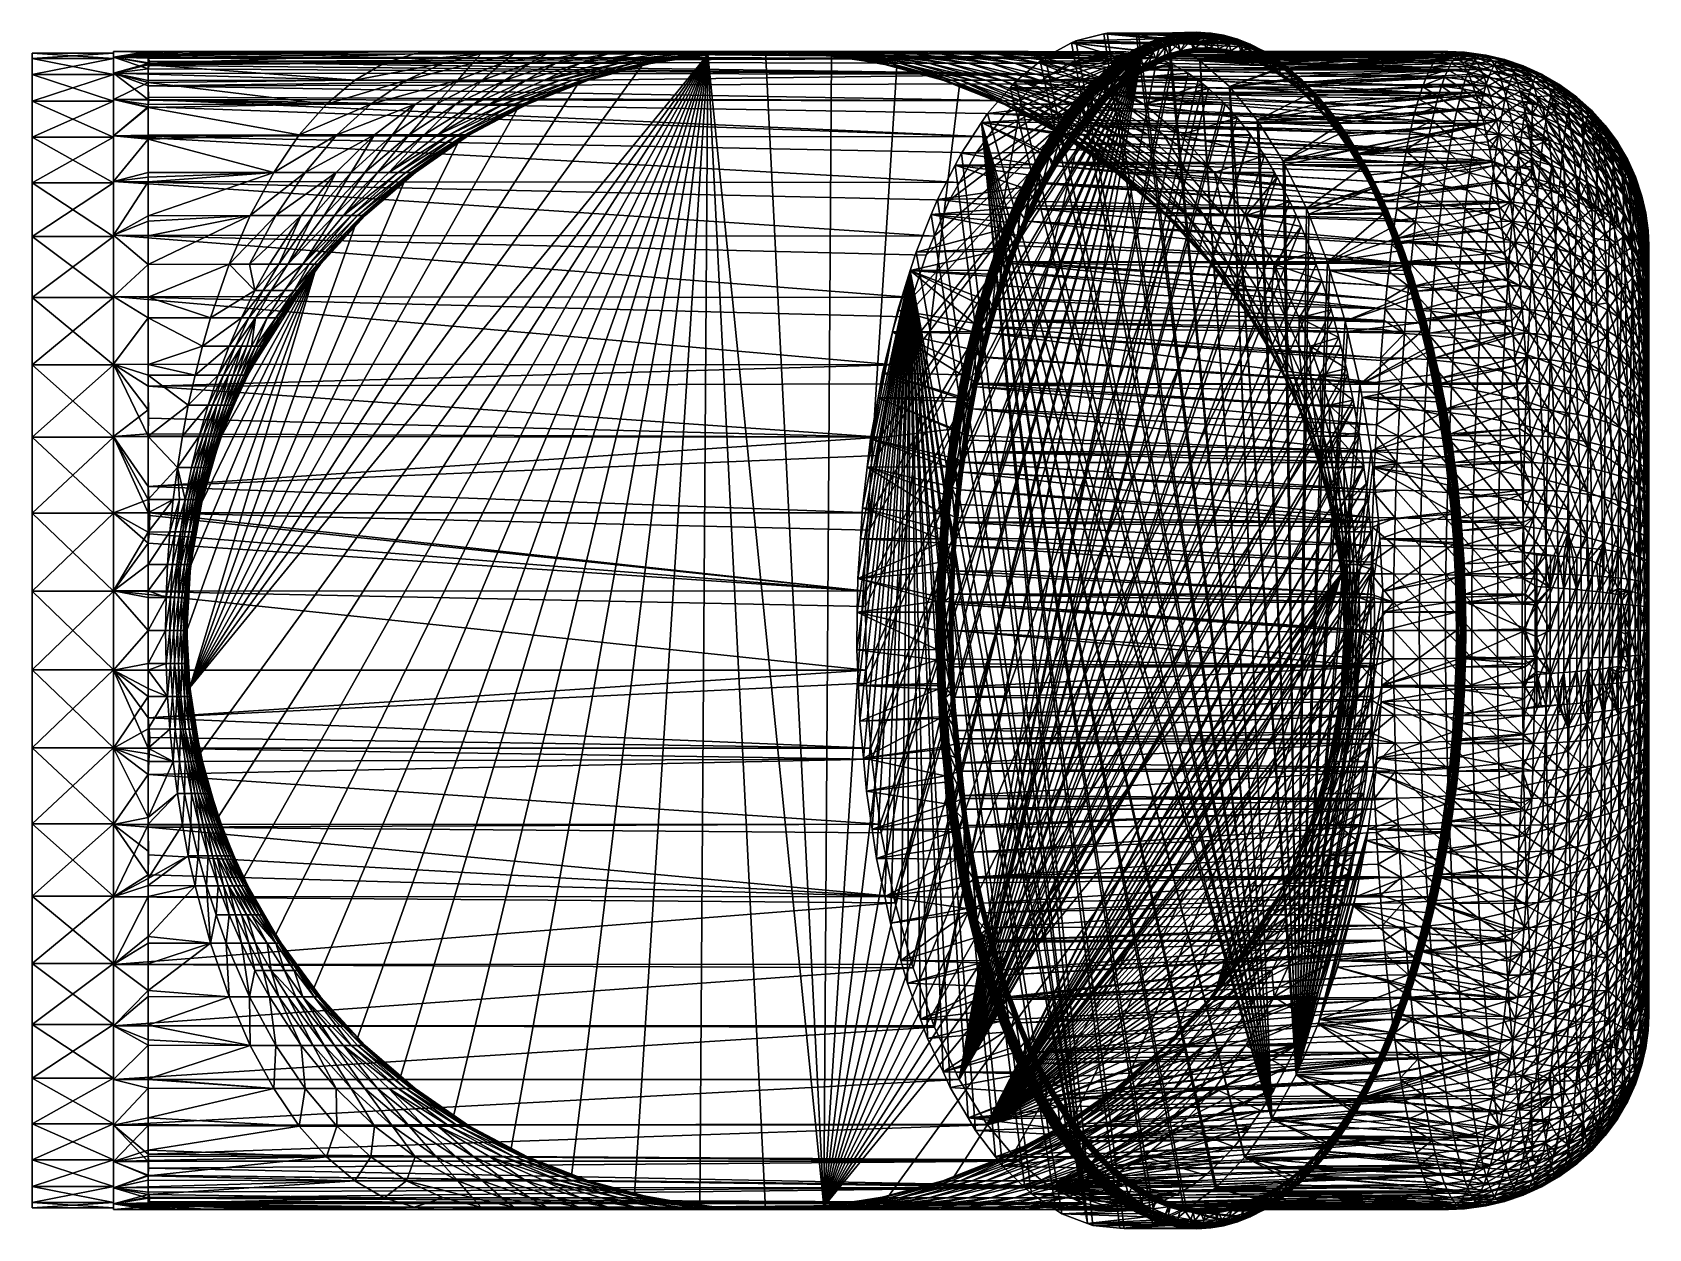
# Model space of a CAD drawing. Header units: inches. Extents: x -9200 to 7100, y -39 to 7100.
# Drawn here: x -47.5 to 57.2, y -38.8 to 38.8 of the extents above; entities that cross this region are included whole.
import ezdxf

# ---------------------------------------------------------------- set-up
doc = ezdxf.new("R2010")
doc.units = ezdxf.units.IN
doc.header["$MEASUREMENT"] = 0
doc.layers.get('0').update_dxf_attribs({"true_color": 0xc458e1})

msp = doc.modelspace()

# ---------------------------------------------------------------- meshes
at = {"color": 254, "true_color": 0xcccccc}
mesh = msp.add_polyface(dxfattribs=at)
corners = [(26.89, 37.52, 3.6), (27.7, 37.7, 1.75), (26.88, 37.56, 3.6), (26.83, 37.56, 3.72), (25.91, 37.8, 5.81), (26.07, 37.33, 5.44), (26.73, 38.03, 3.95), (27.21, 38.16, 2.86), (25.76, 38.17, 5.81), (25.82, 38.1, 5.83), (26.58, 38.41, 3.94), (26.64, 38.33, 3.95), (27.41, 38.55, 2.05), (27.54, 38.29, 2.08), (26.72, 38.15, 3.96), (25.89, 37.92, 5.83), (25.49, 37.68, 6.77), (25.86, 38.01, 5.83), (26.69, 38.24, 3.96), (27.51, 38.39, 2.08), (27.47, 38.47, 2.07), (27.09, 38.69, 1.9), (26.88, 38.67, 2.39), (27.17, 38.69, 1.94), (26.68, 38.64, 2.85), (26.35, 38.55, 3.84), (26.27, 38.55, 3.8), (25.67, 38.4, 5.18), (25.53, 38.32, 5.72), (25.61, 38.29, 5.76), (25.69, 38.24, 5.79), (26.43, 38.52, 3.88), (26.51, 38.47, 3.91), (27.26, 38.67, 1.98), (27.34, 38.62, 2.02), (27.92, 38.75, 0), (28.75, 38.7, -1.9), (24, 38.66, -2.39), (27.59, 38.74, 0.76), (24.16, 38.65, -2.74), (28.96, 38.67, -2.39), (26.09, 38.08, -7.12)]
mesh.append_faces([[corners[k] for k in face] for face in [(0, 1, 2), (0, 2, 3), (4, 5, 6), (5, 3, 6), (6, 3, 2), (6, 2, 7), (8, 9, 10), (10, 9, 11), (10, 11, 12), (7, 13, 14), (15, 16, 4), (15, 4, 14), (14, 4, 6), (14, 6, 7), (17, 15, 18), (18, 15, 14), (18, 14, 19), (9, 17, 11), (11, 17, 18), (11, 18, 20), (21, 22, 23), (23, 22, 24), (23, 24, 25), (24, 26, 25), (25, 26, 27), (25, 27, 28), (29, 30, 31), (31, 30, 32), (31, 32, 33), (33, 32, 34), (28, 29, 25), (25, 29, 31), (25, 31, 23), (23, 31, 33), (30, 8, 32), (32, 8, 10), (32, 10, 34), (34, 10, 12), (35, 36, 37), (37, 21, 38), (37, 38, 35), (39, 40, 41)]], dxfattribs={"color": 254})
mesh = msp.add_polyface(dxfattribs=at)
corners = [(28.54, 37.61, -0.07), (28.52, 37.66, -0.08), (27.73, 37.57, 1.77), (28.51, 37.7, -0.09), (27.7, 37.66, 1.76), (27.71, 37.61, 1.76), (27.83, 37.72, 1.45), (27.7, 37.7, 1.75), (26.89, 37.52, 3.6), (26.9, 37.48, 3.61), (27.76, 37.53, 1.79), (26.92, 37.43, 3.62), (27.21, 38.16, 2.86), (26.88, 37.56, 3.6), (27.55, 38.17, 2.08), (28.38, 38.2, 0.2), (28.51, 37.74, -0.1), (27.41, 38.55, 2.05), (26.64, 38.33, 3.95), (27.47, 38.47, 2.07), (28.24, 38.6, 0.16), (28.3, 38.52, 0.18), (28.37, 38.34, 0.2), (27.54, 38.29, 2.08), (27.51, 38.39, 2.08), (26.72, 38.15, 3.96), (28.34, 38.43, 0.2), (26.69, 38.24, 3.96), (27.09, 38.69, 1.9), (27.17, 38.69, 1.94), (27.59, 38.74, 0.76), (28, 38.74, 0.04), (28.75, 38.7, -1.9), (27.92, 38.75, 0), (27.26, 38.67, 1.98), (27.34, 38.62, 2.02), (28.08, 38.71, 0.08), (28.17, 38.67, 0.12), (24, 38.66, -2.39), (28.87, 38.69, -2.18), (28.96, 38.67, -2.39), (26.09, 38.08, -7.12), (29.57, 38.55, -3.8), (31.01, 38.08, -7.12), (26.18, 38.05, -7.33)]
mesh.append_faces([[corners[k] for k in face] for face in [(0, 1, 2), (3, 4, 5), (3, 6, 4), (4, 6, 7), (4, 7, 8), (5, 4, 9), (9, 4, 8), (10, 0, 2), (11, 2, 5), (5, 2, 1), (5, 1, 3), (12, 13, 14), (13, 7, 14), (14, 7, 6), (14, 6, 15), (15, 6, 16), (17, 18, 19), (17, 19, 20), (20, 19, 21), (15, 22, 14), (14, 22, 23), (14, 23, 12), (24, 25, 23), (24, 23, 26), (26, 23, 22), (19, 27, 24), (19, 24, 21), (21, 24, 26), (28, 29, 30), (30, 29, 31), (31, 32, 33), (31, 33, 30), (34, 35, 36), (36, 35, 37), (29, 34, 31), (31, 34, 36), (35, 17, 37), (37, 17, 20), (38, 32, 39), (38, 39, 40), (41, 40, 42), (41, 43, 44)]], dxfattribs={"color": 254})
mesh = msp.add_polyface(dxfattribs=at)
corners = [(29.34, 37.61, -1.93), (29.33, 37.66, -1.94), (28.52, 37.66, -0.08), (29.36, 37.57, -1.92), (28.54, 37.61, -0.07), (28.83, 37.74, -0.82), (28.51, 37.74, -0.1), (28.51, 37.7, -0.09), (27.83, 37.72, 1.45), (29.39, 37.53, -1.9), (28.57, 37.57, -0.06), (27.76, 37.53, 1.79), (29.33, 37.69, -1.95), (28.61, 37.54, -0.04), (28.38, 38.2, 0.2), (28.95, 38.23, -1.1), (29.2, 38.18, -1.67), (29.2, 38.3, -1.68), (28.24, 38.6, 0.16), (28.3, 38.52, 0.18), (29.07, 38.56, -1.74), (29.13, 38.48, -1.71), (28.34, 38.43, 0.2), (28.37, 38.34, 0.2), (29.17, 38.39, -1.69), (28.96, 38.67, -2.39), (28.83, 38.7, -1.86), (29.65, 38.56, -3.75), (28.87, 38.69, -2.18), (28.75, 38.7, -1.9), (28, 38.74, 0.04), (28.08, 38.71, 0.08), (28.17, 38.67, 0.12), (28.91, 38.67, -1.81), (28.99, 38.63, -1.77), (29.74, 38.54, -3.71), (29.82, 38.5, -4.38), (30.39, 38.32, -5.68), (26.09, 38.08, -7.12), (29.57, 38.55, -3.8), (30.76, 38.2, -6.53), (31.01, 38.08, -7.12), (26.18, 38.05, -7.33), (31.68, 37.77, -8.66), (28.12, 36.92, -11.75)]
mesh.append_faces([[corners[k] for k in face] for face in [(0, 1, 2), (3, 0, 4), (4, 0, 2), (5, 6, 7), (7, 6, 8), (9, 3, 10), (10, 3, 4), (10, 4, 11), (7, 2, 1), (7, 1, 5), (5, 1, 12), (10, 13, 9), (14, 6, 15), (15, 6, 5), (15, 5, 16), (16, 5, 12), (15, 16, 17), (18, 19, 20), (20, 19, 21), (22, 23, 24), (19, 22, 21), (21, 22, 24), (25, 26, 27), (25, 28, 26), (26, 28, 29), (26, 29, 30), (31, 32, 33), (33, 32, 34), (33, 34, 35), (30, 31, 26), (26, 31, 33), (26, 33, 27), (17, 24, 23), (17, 23, 15), (15, 23, 14), (32, 18, 34), (34, 18, 20), (36, 37, 38), (38, 39, 36), (37, 40, 38), (38, 40, 41), (42, 43, 44)]], dxfattribs={"color": 254})
mesh = msp.add_polyface(dxfattribs=at)
corners = [(14.93, 20.82, 31.17), (14.72, 20.09, 31.65), (40.06, 20.09, 31.65), (15.13, 21.5, 30.72), (40.13, 20.83, 31.17), (15.4, 22.33, 30.11), (15.71, 23.24, 29.43), (40.18, 21.42, 30.78), (15.9, 23.78, 28.98), (40.27, 22.33, 30.11), (13.73, 16.03, 33.89), (13.71, 15.96, 33.93), (39.74, 15.96, 33.92), (39.74, 16.03, 33.89), (14.5, 19.27, 32.16), (14.1, 17.72, 33.05), (14.09, 17.68, 33.07), (39.85, 17.5, 33.16), (39.86, 17.67, 33.07), (14.59, 19.64, 31.95), (39.99, 19.28, 32.16), (40.01, 19.5, 32.03), (13.39, 14.35, 34.65), (39.54, 12.63, 35.29), (39.58, 13.32, 35.05), (13.67, 15.79, 34.02), (39.64, 14.34, 34.63), (39.7, 15.44, 34.17), (32.8, -31.62, -22.39), (15.84, 35.16, 16.18), (16.19, 35.57, 15.36), (17.79, 36.89, 11.73), (18.11, 37.15, 11.01), (19.82, 38.06, 7.11), (20.09, 38.2, 6.5), (26.18, 38.05, -7.33), (28.12, 36.92, -11.75), (28.15, 36.91, -11.81), (34.44, -28.63, -26.1), (30.08, 35.2, -16.19), (31.85, 33.06, -20.22), (21.91, 38.65, 2.38), (22.12, 38.7, 1.9), (24, 38.66, -2.39), (24.16, 38.65, -2.74), (26.09, 38.08, -7.12), (30.05, 35.23, -16.13)]
mesh.append_faces([[corners[k] for k in face] for face in [(0, 1, 2), (0, 2, 3), (3, 2, 4), (3, 4, 5), (5, 4, 6), (6, 4, 7), (6, 7, 8), (8, 7, 9), (10, 11, 12), (13, 14, 15), (13, 15, 12), (12, 15, 16), (12, 16, 10), (13, 17, 14), (14, 17, 18), (14, 18, 19), (19, 18, 20), (19, 20, 1), (1, 20, 21), (1, 21, 2), (22, 23, 24), (22, 24, 25), (25, 24, 26), (25, 26, 11), (11, 26, 27), (11, 27, 12), (28, 29, 30), (28, 30, 31), (31, 32, 28), (28, 32, 33), (28, 33, 34), (35, 36, 28), (28, 36, 37), (38, 39, 40), (34, 41, 28), (28, 41, 42), (28, 42, 43), (43, 44, 28), (28, 44, 45), (28, 45, 35), (39, 28, 46), (46, 28, 37)]], dxfattribs={"color": 254})
mesh = msp.add_polyface(dxfattribs=at)
corners = [(20.45, 33.72, 18.22), (20.68, 33.28, 17.69), (20.59, 33.91, 17.89), (19.56, 33.08, 19.97), (19.62, 33.01, 19.96), (20.28, 34.01, 18.32), (20.34, 33.95, 18.31), (21.02, 34.87, 16.64), (20.42, 33.8, 18.27), (19.74, 32.76, 19.84), (20.39, 33.88, 18.29), (19.7, 32.88, 19.9), (21.13, 34.73, 16.61), (19.67, 32.95, 19.93), (21.08, 34.8, 16.63), (19.39, 33.4, 19.65), (19.34, 33.21, 19.95), (20.06, 34.15, 18.29), (20.8, 35.01, 16.6), (20.73, 35.01, 16.56), (20.27, 34.52, 17.61), (19.99, 34.16, 18.26), (19.42, 33.18, 19.96), (19.49, 33.13, 19.97), (20.14, 34.12, 18.31), (20.21, 34.07, 18.32), (20.88, 34.97, 16.62), (20.95, 34.93, 16.63), (15.84, 35.16, 16.18), (14.38, 33.49, 19.5), (19.27, 33.23, 19.92), (20.89, 35.19, 16.19), (16.19, 35.57, 15.36), (22.07, 36.34, 13.46), (17.79, 36.89, 11.73), (21.48, 35.79, 14.82), (21.2, 35.53, 15.46), (22.25, 36.48, 13.05), (22.82, 36.92, 11.74), (18.11, 37.15, 11.01), (23.04, 37.08, 11.25), (19.82, 38.06, 7.11)]
mesh.append_faces([[corners[k] for k in face] for face in [(0, 1, 2), (3, 4, 5), (5, 4, 6), (5, 6, 7), (8, 9, 0), (8, 0, 2), (10, 11, 8), (10, 8, 12), (4, 13, 6), (6, 13, 10), (6, 10, 14), (15, 16, 17), (18, 19, 20), (18, 20, 17), (17, 20, 21), (17, 21, 15), (22, 23, 24), (24, 23, 25), (24, 25, 26), (26, 25, 27), (16, 22, 17), (17, 22, 24), (17, 24, 18), (18, 24, 26), (23, 3, 25), (25, 3, 5), (25, 5, 27), (20, 28, 21), (21, 28, 29), (21, 29, 15), (15, 29, 30), (20, 19, 28), (28, 19, 31), (28, 31, 32), (33, 34, 35), (35, 34, 32), (35, 32, 36), (36, 32, 31), (33, 37, 34), (34, 38, 39), (39, 40, 41)]], dxfattribs={"color": 254})
mesh = msp.add_polyface(dxfattribs=at)
corners = [(24.13, 37.43, 9.52), (24.19, 37.35, 9.53), (24.94, 37.85, 7.68), (25, 37.77, 7.69), (25.76, 38.17, 5.81), (25.82, 38.1, 5.83), (25.08, 37.6, 7.68), (25.1, 37.48, 7.66), (25.49, 37.68, 6.77), (25.89, 37.92, 5.83), (25.05, 37.69, 7.69), (25.86, 38.01, 5.83), (24.24, 37.27, 9.53), (24.83, 38.09, 7.12), (24.71, 37.99, 7.6), (25.53, 38.32, 5.72), (25.67, 38.4, 5.18), (25.45, 38.32, 5.68), (24.79, 38.07, 7.2), (24.64, 38, 7.56), (23.91, 37.57, 9.45), (23.86, 37.61, 9.34), (23.83, 37.59, 9.42), (23.99, 37.54, 9.48), (24.06, 37.49, 9.51), (24.79, 37.96, 7.63), (24.87, 37.91, 7.66), (25.61, 38.29, 5.76), (25.69, 38.24, 5.79), (24.16, 38.65, -2.74), (24, 38.66, -2.39), (28.96, 38.67, -2.39), (19.82, 38.06, 7.11), (20.09, 38.2, 6.5), (21.91, 38.65, 2.38), (26.27, 38.55, 3.8), (26.68, 38.64, 2.85), (26.88, 38.67, 2.39), (22.12, 38.7, 1.9), (27.09, 38.69, 1.9)]
mesh.append_faces([[corners[k] for k in face] for face in [(0, 1, 2), (2, 1, 3), (2, 3, 4), (4, 3, 5), (6, 7, 8), (6, 8, 9), (10, 6, 11), (11, 6, 9), (3, 12, 10), (3, 10, 5), (5, 10, 11), (13, 14, 15), (15, 16, 17), (15, 17, 13), (13, 18, 14), (14, 18, 19), (14, 19, 20), (20, 19, 21), (20, 21, 22), (23, 24, 25), (25, 24, 26), (25, 26, 27), (27, 26, 28), (20, 23, 14), (14, 23, 25), (14, 25, 15), (15, 25, 27), (24, 0, 26), (26, 0, 2), (26, 2, 28), (28, 2, 4), (29, 30, 31), (32, 18, 13), (33, 13, 17), (34, 17, 16), (34, 16, 35), (35, 36, 34), (34, 36, 37), (34, 37, 38), (38, 37, 39), (38, 39, 30)]], dxfattribs={"color": 254})
mesh = msp.add_polyface(dxfattribs=at)
corners = [(22.16, 35.54, 14.33), (22.16, 34.87, 14.34), (22.71, 35.97, 13.08), (22.92, 35.55, 12.6), (23.5, 36.57, 11.3), (21.78, 35.64, 14.91), (21.08, 34.8, 16.63), (21.84, 35.57, 14.9), (22.55, 36.32, 13.14), (22.61, 36.25, 13.14), (23.34, 36.92, 11.35), (21.92, 35.41, 14.87), (21.94, 35.32, 14.83), (22.69, 36.09, 13.11), (23.47, 36.68, 11.33), (21.88, 35.49, 14.89), (22.66, 36.17, 13.13), (23.44, 36.77, 11.34), (23.4, 36.85, 11.35), (22.96, 37.03, 11.42), (22.82, 36.92, 11.74), (23.11, 37.06, 11.28), (22.33, 36.47, 13.09), (23.04, 37.08, 11.25), (22.25, 36.48, 13.05), (22.07, 36.34, 13.46), (21.55, 35.78, 14.86), (21.48, 35.79, 14.82), (21.63, 35.75, 14.88), (21.71, 35.7, 14.9), (22.4, 36.43, 13.11), (22.48, 36.38, 13.13), (23.19, 37.03, 11.31), (23.27, 36.98, 11.33), (23.83, 37.59, 9.42), (19.82, 38.06, 7.11), (23.86, 37.61, 9.34), (24.64, 38, 7.56), (24.79, 38.07, 7.2), (24.83, 38.09, 7.12), (20.09, 38.2, 6.5), (25.45, 38.32, 5.68), (21.91, 38.65, 2.38)]
mesh.append_faces([[corners[k] for k in face] for face in [(0, 1, 2), (2, 1, 3), (2, 3, 4), (5, 6, 7), (5, 7, 8), (8, 7, 9), (8, 9, 10), (11, 12, 0), (11, 0, 13), (13, 0, 2), (13, 2, 14), (15, 11, 16), (16, 11, 13), (16, 13, 17), (7, 15, 9), (9, 15, 16), (9, 16, 18), (19, 20, 21), (21, 20, 22), (21, 23, 19), (20, 24, 22), (22, 24, 25), (22, 25, 26), (27, 26, 25), (28, 29, 30), (30, 29, 31), (30, 31, 32), (32, 31, 33), (26, 28, 22), (22, 28, 30), (22, 30, 21), (21, 30, 32), (29, 5, 31), (31, 5, 8), (31, 8, 33), (33, 8, 10), (23, 34, 35), (35, 34, 36), (35, 36, 37), (37, 38, 35), (35, 39, 40), (40, 41, 42)]], dxfattribs={"color": 254})
mesh = msp.add_polyface(dxfattribs=at)
corners = [(25.29, 36.94, 7.26), (25.31, 36.89, 7.27), (26.09, 37.25, 5.44), (26.11, 37.21, 5.45), (26.9, 37.48, 3.61), (26.83, 37.56, 3.72), (26.07, 37.33, 5.44), (26.08, 37.3, 5.44), (25.84, 37.26, 5.98), (25.27, 36.98, 7.26), (25.27, 37.01, 7.26), (26.89, 37.52, 3.6), (26.26, 37.1, 5.49), (25.94, 36.96, 6.32), (26.3, 37.08, 5.5), (26.18, 37.14, 5.47), (25.41, 36.8, 7.29), (26.22, 37.11, 5.48), (25.46, 36.79, 7.3), (26.14, 37.17, 5.46), (25.34, 36.86, 7.28), (25.37, 36.82, 7.28), (24.29, 37.06, 9.49), (24.48, 36.6, 9.07), (25.1, 37.48, 7.66), (24.85, 36.82, 8.22), (25.49, 37.68, 6.77), (25.91, 37.8, 5.81), (23.34, 36.92, 11.35), (23.4, 36.85, 11.35), (24.13, 37.43, 9.52), (24.19, 37.35, 9.53), (24.27, 37.19, 9.51), (23.8, 36.8, 10.62), (25.08, 37.6, 7.68), (24.24, 37.27, 9.53), (23.47, 36.68, 11.33), (25.05, 37.69, 7.69), (23.44, 36.77, 11.34), (25, 37.77, 7.69), (23.91, 37.57, 9.45), (23.83, 37.59, 9.42), (23.11, 37.06, 11.28), (23.04, 37.08, 11.25), (23.19, 37.03, 11.31), (23.27, 36.98, 11.33), (23.99, 37.54, 9.48), (24.06, 37.49, 9.51)]
mesh.append_faces([[corners[k] for k in face] for face in [(0, 1, 2), (2, 1, 3), (2, 3, 4), (5, 6, 7), (7, 6, 8), (7, 8, 9), (9, 8, 10), (2, 11, 7), (2, 7, 0), (0, 7, 9), (12, 13, 14), (15, 16, 17), (17, 18, 12), (19, 3, 20), (20, 3, 1), (19, 21, 15), (22, 23, 24), (23, 25, 24), (24, 25, 10), (24, 10, 26), (26, 10, 27), (10, 8, 27), (27, 8, 6), (28, 29, 30), (30, 29, 31), (32, 33, 22), (32, 22, 34), (22, 24, 34), (35, 36, 32), (35, 32, 37), (37, 32, 34), (29, 38, 31), (31, 38, 35), (31, 35, 39), (40, 41, 42), (42, 41, 43), (44, 45, 46), (46, 45, 47), (42, 44, 40), (40, 44, 46), (45, 28, 47), (47, 28, 30)]], dxfattribs={"color": 254})
mesh = msp.add_polyface(dxfattribs=at)
corners = [(29.2, 38.18, -1.67), (29.33, 37.69, -1.95), (30.03, 38.02, -3.54), (29.83, 37.63, -3.09), (30.14, 37.55, -3.8), (30.68, 37.89, -5.04), (30.82, 37.38, -5.34), (30.85, 37.82, -5.41), (30.02, 38.16, -3.55), (30.84, 37.93, -5.42), (29.2, 38.3, -1.68), (30, 38.25, -3.57), (30.82, 38.03, -5.44), (30.78, 38.12, -5.47), (29.07, 38.56, -1.74), (29.13, 38.48, -1.71), (29.89, 38.43, -3.63), (29.95, 38.35, -3.59), (30.72, 38.2, -5.51), (29.17, 38.39, -1.69), (30.47, 38.33, -5.64), (31.29, 38, -7.52), (30.76, 38.2, -6.53), (30.39, 38.32, -5.68), (29.82, 38.5, -4.38), (29.65, 38.56, -3.75), (29.57, 38.55, -3.8), (28.96, 38.67, -2.39), (29.74, 38.54, -3.71), (28.99, 38.63, -1.77), (29.82, 38.49, -3.67), (30.56, 38.31, -5.6), (30.64, 38.26, -5.55), (31.38, 37.98, -7.47), (28.91, 38.67, -1.81), (31.01, 38.08, -7.12), (31.2, 37.99, -7.56), (26.18, 38.05, -7.33), (31.68, 37.77, -8.66)]
mesh.append_faces([[corners[k] for k in face] for face in [(0, 1, 2), (1, 3, 2), (2, 3, 4), (2, 4, 5), (5, 6, 7), (0, 2, 8), (5, 7, 9), (10, 0, 8), (10, 8, 11), (11, 8, 12), (11, 12, 13), (9, 12, 8), (9, 8, 5), (5, 8, 2), (14, 15, 16), (16, 15, 17), (16, 17, 18), (15, 19, 17), (20, 21, 22), (22, 23, 20), (20, 23, 24), (20, 24, 25), (25, 24, 26), (25, 26, 27), (28, 29, 30), (28, 30, 31), (31, 30, 32), (31, 32, 33), (25, 34, 28), (25, 28, 20), (20, 28, 31), (20, 31, 21), (13, 18, 17), (13, 17, 11), (11, 17, 19), (11, 19, 10), (29, 14, 30), (30, 14, 16), (30, 16, 32), (32, 16, 18), (35, 36, 37), (37, 36, 38)]], dxfattribs={"color": 254})
mesh = msp.add_polyface(dxfattribs=at)
corners = [(27.11, 37.31, 3.67), (26.89, 37.27, 4.17), (43.6, 37.2, 4.7), (26.66, 37.19, 4.7), (27.81, 37.44, 2.09), (43.62, 37.22, 4.56), (27.92, 37.45, 1.84), (43.73, 37.3, 3.67), (28.74, 37.5, 0), (26.3, 37.08, 5.5), (43.27, 36.77, 7.31), (44.2, 37.5, 0), (29.44, 37.47, -1.59), (29.55, 37.45, -1.84), (30.48, 37.29, -3.93), (30.37, 37.31, -3.68), (31.66, 37.47, -7.25), (31.8, 37, -7.57), (32.39, 37.15, -8.92), (32.55, 36.61, -9.27), (32.47, 37.1, -9.09), (33.26, 36.7, -10.92), (33.24, 36.79, -10.96), (32.46, 37.2, -9.11), (31.64, 37.71, -7.3), (31.66, 37.61, -7.27), (32.44, 37.29, -9.14), (32.4, 37.39, -9.18), (33.2, 36.89, -11), (33.14, 36.97, -11.05), (32.34, 37.47, -9.22), (31.59, 37.8, -7.33), (32.1, 37.59, -9.37), (32.89, 37.08, -11.2), (32.64, 37.19, -10.87), (33.02, 36.91, -11.74), (32.8, 37.07, -11.25), (32.01, 37.57, -9.41), (31.68, 37.77, -8.66), (32.18, 37.57, -9.32), (31.46, 37.94, -7.42), (32.27, 37.53, -9.27), (32.98, 37.07, -11.15), (33.07, 37.03, -11.1), (31.38, 37.98, -7.47), (31.53, 37.88, -7.37)]
mesh.append_faces([[corners[k] for k in face] for face in [(0, 1, 2), (2, 1, 3), (0, 2, 4), (4, 5, 6), (6, 7, 8), (9, 10, 3), (8, 11, 12), (12, 11, 13), (11, 14, 15), (11, 15, 13), (16, 17, 18), (18, 17, 19), (18, 19, 20), (21, 22, 23), (24, 25, 26), (24, 26, 27), (27, 26, 28), (27, 28, 29), (29, 30, 27), (27, 30, 31), (27, 31, 24), (25, 16, 23), (25, 23, 26), (26, 23, 22), (26, 22, 28), (16, 18, 23), (23, 18, 20), (23, 20, 21), (32, 33, 34), (33, 35, 36), (33, 36, 34), (34, 37, 32), (32, 37, 38), (39, 40, 41), (39, 41, 42), (42, 41, 43), (32, 44, 39), (32, 39, 33), (33, 39, 42), (41, 45, 30), (41, 30, 43), (43, 30, 29)]], dxfattribs={"color": 254})
mesh = msp.add_polyface(dxfattribs=at)
corners = [(30.95, 37.3, -5.63), (31.75, 36.98, -7.45), (31.75, 37.02, -7.46), (30.95, 37.33, -5.64), (31.8, 37, -7.57), (31.76, 36.93, -7.43), (30.96, 37.25, -5.61), (31.78, 36.89, -7.41), (30.97, 37.2, -5.59), (31.13, 37.1, -5.52), (31.18, 37.08, -5.5), (31.41, 37.01, -6.03), (31.93, 36.78, -7.33), (30.82, 37.19, -4.7), (31.81, 36.85, -7.39), (31, 37.16, -5.57), (31.04, 37.13, -5.55), (31.09, 37.11, -5.53), (31.84, 36.81, -7.37), (31.89, 36.79, -7.35), (30.85, 37.82, -5.41), (31.66, 37.47, -7.25), (30.84, 37.93, -5.42), (31.66, 37.61, -7.27), (31.64, 37.71, -7.3), (30.78, 38.12, -5.47), (30.82, 38.03, -5.44), (31.59, 37.8, -7.33), (31.53, 37.88, -7.37), (32.34, 37.47, -9.22), (30.76, 38.2, -6.53), (31.29, 38, -7.52), (31.01, 38.08, -7.12), (32.1, 37.59, -9.37), (31.68, 37.77, -8.66), (31.2, 37.99, -7.56), (31.38, 37.98, -7.47), (30.64, 38.26, -5.55), (31.46, 37.94, -7.42), (32.18, 37.57, -9.32), (30.56, 38.31, -5.6), (30.72, 38.2, -5.51), (32.27, 37.53, -9.27), (32.64, 37.19, -10.87), (32.8, 37.07, -11.25), (28.12, 36.92, -11.75), (33.02, 36.91, -11.74)]
mesh.append_faces([[corners[k] for k in face] for face in [(0, 1, 2), (2, 3, 0), (1, 4, 2), (5, 1, 6), (6, 1, 0), (7, 5, 8), (8, 5, 6), (9, 10, 11), (9, 11, 12), (10, 9, 13), (14, 7, 15), (15, 7, 8), (16, 17, 18), (18, 17, 19), (17, 9, 19), (15, 16, 14), (14, 16, 18), (20, 3, 21), (21, 3, 2), (21, 2, 4), (22, 20, 23), (22, 23, 24), (25, 26, 27), (25, 27, 28), (28, 27, 29), (24, 27, 26), (24, 26, 22), (20, 21, 23), (30, 31, 32), (33, 34, 31), (31, 34, 35), (31, 35, 32), (36, 37, 38), (36, 38, 39), (31, 40, 36), (31, 36, 33), (28, 41, 25), (37, 41, 38), (38, 41, 28), (38, 28, 42), (43, 44, 45), (45, 44, 46)]], dxfattribs={"color": 254})
mesh = msp.add_polyface(dxfattribs=at)
corners = [(29.33, 37.69, -1.95), (29.33, 37.66, -1.94), (29.83, 37.63, -3.09), (30.14, 37.52, -3.79), (30.95, 37.3, -5.63), (30.95, 37.33, -5.64), (30.82, 37.38, -5.34), (30.14, 37.55, -3.8), (30.96, 37.25, -5.61), (30.15, 37.48, -3.78), (29.34, 37.61, -1.93), (30.97, 37.2, -5.59), (30.17, 37.43, -3.76), (29.36, 37.57, -1.92), (30.82, 37.19, -4.7), (31.13, 37.1, -5.52), (30.32, 37.32, -3.69), (30.48, 37.29, -3.93), (29.51, 37.46, -1.85), (29.44, 37.47, -1.59), (29.55, 37.45, -1.84), (30.37, 37.31, -3.68), (31, 37.16, -5.57), (30.2, 37.39, -3.74), (29.39, 37.53, -1.9), (29.42, 37.49, -1.89), (29.47, 37.47, -1.87), (30.23, 37.36, -3.72), (30.28, 37.33, -3.71), (31.04, 37.13, -5.55), (31.09, 37.11, -5.53), (30.68, 37.89, -5.04), (30.85, 37.82, -5.41), (28.12, 36.92, -11.75), (31.68, 37.77, -8.66), (32.01, 37.57, -9.41), (32.64, 37.19, -10.87), (33.02, 36.91, -11.74), (28.15, 36.91, -11.81)]
mesh.append_faces([[corners[k] for k in face] for face in [(0, 1, 2), (2, 1, 3), (4, 5, 6), (4, 6, 3), (3, 6, 7), (3, 7, 2), (8, 4, 9), (9, 4, 3), (9, 3, 10), (10, 3, 1), (11, 8, 12), (12, 8, 9), (12, 9, 13), (13, 9, 10), (14, 15, 16), (14, 16, 17), (18, 19, 20), (18, 20, 16), (16, 20, 21), (16, 21, 17), (22, 11, 23), (23, 11, 12), (23, 12, 24), (24, 12, 13), (25, 26, 27), (27, 26, 28), (27, 28, 29), (29, 28, 30), (26, 18, 28), (28, 18, 16), (28, 16, 30), (30, 16, 15), (24, 25, 23), (23, 25, 27), (23, 27, 22), (22, 27, 29), (31, 7, 6), (32, 6, 5), (33, 34, 35), (33, 35, 36), (33, 37, 38)]], dxfattribs={"color": 254})
mesh = msp.add_polyface(dxfattribs=at)
corners = [(-47.5, 34.3, 14.9), (-42.25, 34.3, 14.9), (-42.25, 36.01, 10.09), (-47.5, 36.01, 10.09), (-42.25, 37.05, 5.09), (-47.5, 37.05, 5.09), (-42.25, 37.4, 0), (-47.5, 37.4, 0), (-42.25, 37.05, -5.09), (-47.5, 37.05, -5.09), (-42.25, 36.01, -10.09), (-47.5, 36.01, -10.09), (-42.25, 34.3, -14.9), (-47.5, 34.3, -14.9), (-42.25, 31.96, -19.43), (-42.25, 32.04, 19.48), (-42.25, 34.4, 14.94), (-42.25, 36.11, 10.12), (-42.25, 37.15, 5.11), (-42.25, 37.5, 0), (-42.25, 37.15, -5.11), (-42.25, 36.11, -10.12), (-42.25, 34.4, -14.94), (-38.8, 37.48, 1.31), (-39.52, 37.47, 1.51), (-39.91, 37.46, 1.71), (-40, 37.46, 1.77), (-40, 36.39, 9.04), (-40, 36.78, 7.32), (-40, 37.08, 5.57), (-40, 35.28, 12.71), (-40, 34.4, 14.94), (-40, 33.93, 15.97), (-40, 33.88, -16.07), (-40, 34.08, -15.59), (-40, 36.05, -10.1), (-40, 35.63, -11.61), (-40, 35.49, -12.11), (-40, 34.35, -14.92), (-40, 37.31, -3.76), (-40, 37.1, -5.1), (-40, 36.72, -7.48), (-40, 36.64, -7.99), (-40, 37.48, 1.03), (-40, 37.5, 0), (-40, 37.34, -3.24)]
mesh.append_faces([[corners[k] for k in face] for face in [(0, 1, 2), (0, 2, 3), (3, 2, 4), (3, 4, 5), (5, 4, 6), (5, 6, 7), (7, 6, 8), (7, 8, 9), (9, 8, 10), (9, 10, 11), (11, 10, 12), (11, 12, 13), (13, 12, 14), (1, 15, 16), (1, 16, 2), (2, 16, 17), (2, 17, 4), (4, 17, 18), (4, 18, 6), (6, 18, 19), (6, 19, 8), (8, 19, 20), (8, 20, 10), (10, 20, 21), (10, 21, 12), (12, 21, 22), (12, 22, 14), (18, 23, 24), (24, 25, 18), (18, 25, 26), (18, 26, 19), (18, 17, 27), (27, 28, 18), (18, 28, 29), (30, 17, 31), (31, 17, 16), (31, 16, 32), (33, 22, 34), (35, 36, 21), (21, 36, 37), (21, 37, 22), (22, 37, 38), (22, 38, 34), (39, 40, 20), (20, 40, 41), (20, 41, 21), (21, 41, 42), (21, 42, 35), (26, 43, 19), (19, 43, 44), (19, 44, 20), (20, 44, 45), (20, 45, 39)]], dxfattribs={"color": 254})
mesh = msp.add_polyface(dxfattribs=at)
corners = [(-47.5, 31.96, 19.43), (-47.5, 34.3, 14.9), (-47.5, 2.55, 37.31), (-47.5, 36.01, 10.09), (-47.5, 37.05, 5.09), (-47.5, 37.4, 0), (-47.5, 36.01, -10.09), (-47.5, 37.05, -5.09), (-47.5, 12.52, 35.24), (-47.5, 25.53, 27.33), (-47.5, 29.01, 23.6), (-47.5, 21.57, 30.55), (-42.25, 21.57, 30.55), (-42.25, 25.53, 27.33), (-42.25, 29.01, 23.6), (-42.25, 31.96, 19.43), (-42.25, 34.3, 14.9), (-47.5, 34.3, -14.9), (-42.25, 31.96, -19.43), (-47.5, 31.96, -19.43), (-42.25, 29.01, -23.6), (-47.5, 29.01, -23.6), (-42.25, 25.53, -27.33), (-47.5, 25.53, -27.33), (-42.25, 21.57, -30.55), (-47.5, 21.57, -30.55), (-42.25, 21.63, 30.64), (-42.25, 25.6, 27.41), (-42.25, 29.09, 23.67), (-42.25, 32.04, 19.48), (-42.25, 34.4, -14.94), (-42.25, 32.04, -19.48), (-42.25, 29.09, -23.67), (-42.25, 25.6, -27.41), (-42.25, 21.63, -30.64), (-40, 33.93, 15.97), (-42.25, 34.4, 14.94), (-40, 26.52, -26.52), (-40, 25.57, -27.37), (-40, 23.72, -29.04), (-40, 21.59, -30.59), (-40, 32.08, -19.37), (-40, 32.02, -19.47), (-40, 31.83, -19.83), (-40, 29.66, -22.9), (-40, 29.36, -23.32), (-40, 29.07, -23.65), (-40, 26.86, -26.13), (-40, 33.88, -16.07)]
mesh.append_faces([[corners[k] for k in face] for face in [(0, 1, 2), (1, 3, 2), (2, 3, 4), (2, 4, 5), (6, 2, 7), (7, 2, 5), (8, 9, 10), (11, 12, 13), (11, 13, 9), (9, 13, 14), (9, 14, 10), (10, 14, 15), (10, 15, 0), (0, 15, 16), (0, 16, 1), (17, 18, 19), (19, 18, 20), (19, 20, 21), (21, 20, 22), (21, 22, 23), (23, 22, 24), (23, 24, 25), (12, 26, 13), (13, 26, 27), (13, 27, 14), (14, 27, 28), (14, 28, 15), (15, 28, 29), (15, 29, 16), (18, 30, 31), (18, 31, 20), (20, 31, 32), (20, 32, 22), (22, 32, 33), (22, 33, 24), (24, 33, 34), (35, 36, 29), (37, 38, 33), (33, 38, 39), (33, 39, 34), (34, 39, 40), (41, 42, 31), (31, 42, 43), (31, 43, 32), (32, 43, 44), (44, 45, 32), (32, 45, 46), (32, 46, 33), (33, 46, 47), (33, 47, 37), (41, 31, 48), (48, 31, 30)]], dxfattribs={"color": 254})
mesh = msp.add_polyface(dxfattribs=at)
corners = [(-30.21, 32.1, -19.21), (-28.45, 34.1, -15.45), (-25.57, 34.1, -15.42), (-24.87, 37.49, 0.85), (-21, 37.5, 0.57), (-40, 37.5, 0), (-40, 37.34, -3.24), (-40, 37.48, 1.03), (-40, 37.46, 1.77), (-39.91, 37.46, 1.71), (-39.52, 37.47, 1.51), (-38.8, 37.48, 1.31), (-37.46, 37.48, 1.14), (-35.09, 37.49, 1.05), (-32.48, 37.49, 1.03), (-29.52, 37.49, 1), (-40, 26.86, -26.13), (-40, 29.07, -23.65), (-31.86, 29.68, -22.73), (-40, 29.36, -23.32), (-40, 29.66, -22.9), (-40, 31.83, -19.83), (-40, 32.02, -19.47), (-40, 34.35, -14.92), (-40, 35.49, -12.11), (-40, 32.08, -19.37), (-40, 33.88, -16.07), (-40, 34.08, -15.59), (-22.76, 37.36, -3.21), (-24.71, 36.75, -7.4), (-40, 36.72, -7.48), (-40, 37.1, -5.1), (-40, 37.31, -3.76), (-40, 35.63, -11.61), (-40, 36.05, -10.1), (-26.61, 35.66, -11.49), (-40, 36.64, -7.99), (-31.72, 26.88, -25.93), (-29.83, 29.68, -22.7), (-27.81, 29.68, -22.72), (-27.77, 32.1, -19.18), (-33.38, 26.88, -25.96), (-26.85, 29.68, -22.89), (-29.31, 26.88, -26.09), (-30.09, 26.88, -25.95), (-40, 36.39, 9.04), (-39.93, 36.61, 8.12), (-40, 36.78, 7.32), (-39.89, 36.86, 6.89), (-40, 37.08, 5.57), (-40, 33.93, 15.97), (-39.98, 34.39, 14.94), (-40, 34.4, 14.94), (-39.97, 34.56, 14.56), (-40, 35.28, 12.71), (-42.25, 37.15, 5.11)]
mesh.append_faces([[corners[k] for k in face] for face in [(0, 1, 2), (3, 4, 5), (5, 4, 6), (7, 8, 9), (9, 10, 7), (7, 10, 11), (7, 11, 12), (12, 13, 7), (7, 13, 14), (7, 14, 5), (5, 14, 15), (5, 15, 3), (16, 17, 18), (18, 17, 19), (18, 19, 20), (21, 22, 0), (1, 23, 24), (22, 25, 0), (0, 25, 26), (0, 26, 1), (1, 26, 27), (1, 27, 23), (28, 29, 30), (30, 31, 28), (28, 31, 32), (28, 32, 6), (33, 34, 35), (35, 34, 36), (35, 1, 24), (35, 24, 33), (37, 38, 39), (20, 21, 18), (18, 21, 0), (18, 0, 40), (41, 18, 38), (38, 18, 40), (6, 4, 28), (29, 35, 36), (29, 36, 30), (42, 43, 39), (39, 43, 44), (39, 44, 37), (45, 46, 47), (47, 46, 48), (47, 48, 49), (50, 51, 52), (52, 51, 53), (52, 53, 54), (3, 15, 55), (55, 15, 14), (55, 14, 13), (13, 12, 55), (55, 12, 11)]], dxfattribs={"color": 254})
mesh = msp.add_polyface(dxfattribs=at)
corners = [(-20.16, 31.61, -39), (-19.79, 31.83, -39), (-19.8, 31.84, -45.5), (-22.08, 30.29, -39), (-23.29, 29.37, -45.5), (-19.2, 32.1, -29.92), (-22.72, 29.68, -31.62), (-22.69, 29.68, -28.58), (-19.18, 32.1, -26.26), (-19.18, 32.1, -27.48), (-22.7, 29.68, -29.59), (-23.3, 29.68, -25.75), (-19.91, 32.1, -22.86), (-19.48, 32.1, -23.92), (-22.95, 29.68, -26.63), (-19.23, 32.1, -25.06), (-22.74, 29.68, -27.58), (-19.94, 35.66, -11.51), (-25.57, 34.1, -15.42), (-23.27, 35.66, -11.48), (-28.45, 34.1, -15.45), (-26.61, 35.66, -11.49), (-26.85, 29.68, -22.89), (-25.34, 32.1, -19.2), (-24.18, 32.1, -19.4), (-25.96, 29.68, -23.21), (-23.1, 32.1, -19.79), (-25.14, 29.68, -23.67), (-22.12, 32.1, -20.35), (-24.41, 29.68, -24.26), (-21.24, 32.1, -21.06), (-20.5, 32.1, -21.9), (-27.77, 32.1, -19.18), (-30.21, 32.1, -19.21), (-22.7, 34.1, -15.45), (-21.34, 34.1, -15.69), (-18.35, 35.66, -11.79), (-20.06, 34.1, -16.15), (-29.83, 29.68, -22.7), (-18.9, 34.1, -16.81), (-22.76, 37.36, -3.21), (-21, 37.5, 0.57), (-18.45, 37.36, -3.21), (-24.71, 36.75, -7.4), (-20.89, 36.75, -7.39), (-18.98, 36.75, -7.39), (-23.8, 29.68, -24.96), (-40, 36.39, 9.04), (-42.25, 36.11, 10.12), (18.51, 36.03, 10.1), (-39.93, 36.61, 8.12), (-39.89, 36.86, 6.89), (-42.25, 37.15, 5.11), (-40, 37.08, 5.57), (20.71, 37.07, 5.1), (-39.98, 34.39, 14.94), (-40, 33.93, 15.97), (14.4, 31.97, 19.44), (-40, 35.28, 12.71), (-39.97, 34.56, 14.56), (16.39, 34.32, 14.91), (-42.25, 32.04, 19.48)]
mesh.append_faces([[corners[k] for k in face] for face in [(0, 1, 2), (0, 2, 3), (3, 2, 4), (5, 0, 6), (6, 0, 3), (7, 8, 9), (10, 9, 5), (11, 12, 13), (14, 13, 15), (16, 15, 8), (17, 18, 19), (19, 18, 20), (19, 20, 21), (22, 23, 24), (25, 24, 26), (25, 26, 27), (27, 26, 28), (27, 28, 29), (29, 28, 30), (29, 30, 31), (32, 33, 18), (32, 18, 34), (34, 18, 17), (34, 17, 35), (35, 17, 36), (35, 36, 37), (38, 32, 23), (23, 32, 34), (23, 34, 24), (24, 34, 35), (24, 35, 26), (26, 35, 37), (26, 37, 28), (28, 37, 39), (28, 39, 30), (40, 41, 42), (40, 42, 43), (42, 44, 43), (45, 17, 19), (45, 19, 44), (44, 19, 21), (44, 21, 43), (31, 12, 46), (31, 46, 29), (47, 48, 49), (47, 49, 50), (50, 49, 51), (52, 53, 54), (55, 56, 57), (58, 59, 60), (60, 59, 55), (58, 49, 48), (56, 61, 57)]], dxfattribs={"color": 254})
mesh = msp.add_polyface(dxfattribs=at)
corners = [(-10.51, 37.5, -0.12), (-10.51, 37.5, -0.12), (-11.9, 37.5, 0), (-13.83, 34.85, -39), (-12.09, 35.48, -39), (-12.09, 35.49, -45.5), (-11.65, 35.64, -39), (-9.41, 36.3, -39), (-7.98, 36.64, -45.5), (-9.51, 37.5, -0.26), (-8.11, 37.5, -0.45), (-10.2, 37.36, -4.32), (-12.11, 37.36, -3.63), (-14.16, 37.36, -3.27), (-16.3, 37.36, -3.22), (-14.16, 37.5, 0.12), (-11.91, 37.5, 0), (-21, 37.5, 0.57), (-19.46, 37.5, 0.47), (-18.45, 37.36, -3.21), (-16.43, 37.5, 0.26), (-14.84, 37.5, 0.15), (-11.49, 35.66, -26.22), (-11.48, 35.66, -21.21), (-11.55, 35.66, -19.56), (-7.39, 36.75, -18.53), (-11.48, 35.66, -22.87), (-7.39, 36.75, -20.43), (-7.39, 36.75, -24.25), (-11.89, 35.66, -17.99), (-12.48, 35.66, -16.54), (-7.87, 36.75, -14.85), (-13.3, 35.66, -15.22), (-14.32, 35.66, -14.06), (-9.48, 36.75, -11.68), (-8.55, 36.75, -13.19), (-8.45, 37.36, -5.31), (-10.65, 36.75, -10.36), (-12.02, 36.75, -9.24), (-13.57, 36.75, -8.36), (-15.27, 36.75, -7.75), (-17.08, 36.75, -7.44), (-18.98, 36.75, -7.39), (-20.89, 36.75, -7.39), (-15.52, 35.66, -13.09), (-16.87, 35.66, -12.32), (-18.35, 35.66, -11.79), (-19.94, 35.66, -11.51), (-7.48, 36.75, -16.64), (20.71, 37.07, 5.1), (-24.87, 37.49, 0.85), (-42.25, 37.15, 5.11), (-40, 37.08, 5.57), (-39.89, 36.86, 6.89)]
mesh.append_faces([[corners[k] for k in face] for face in [(0, 1, 2), (3, 4, 5), (4, 6, 5), (5, 6, 7), (5, 7, 8), (1, 0, 9), (10, 11, 12), (10, 12, 9), (9, 12, 1), (1, 12, 13), (1, 13, 2), (14, 15, 13), (13, 15, 16), (13, 16, 2), (17, 18, 19), (19, 18, 20), (19, 20, 14), (14, 20, 21), (14, 21, 15), (7, 6, 22), (22, 6, 4), (3, 22, 4), (23, 24, 25), (26, 23, 27), (22, 26, 28), (29, 30, 31), (32, 33, 34), (32, 34, 35), (30, 32, 35), (36, 37, 38), (36, 38, 11), (11, 38, 39), (11, 39, 12), (12, 39, 40), (12, 40, 13), (13, 40, 41), (13, 41, 14), (14, 41, 42), (14, 42, 19), (19, 42, 43), (37, 34, 33), (37, 33, 38), (38, 33, 44), (38, 44, 39), (39, 44, 45), (39, 45, 40), (40, 45, 46), (40, 46, 41), (41, 46, 47), (41, 47, 42), (48, 24, 29), (49, 50, 51), (49, 52, 53)]], dxfattribs={"color": 254})
mesh = msp.add_polyface(dxfattribs=at)
corners = [(8.49, 36.53, -45.5), (12.56, 35.33, -45.5), (3.77, -37.31, -45.5), (4.27, 37.26, -45.5), (-3.75, 37.31, -45.5), (0, 37.5, -45.5), (16.47, 33.68, -45.5), (20.22, 31.57, -45.5), (23.66, 29.07, -45.5), (26.52, 26.48, -45.5), (19.35, 32.06, -39), (19.22, 32.1, -31.02), (16.47, 33.68, -39), (20.54, 32.1, -21.85), (20, 32.1, -22.68), (16.39, 34.1, -19.57), (19.58, 32.1, -23.6), (15.9, 34.1, -20.65), (19.31, 32.1, -24.59), (10.92, 25.54, 27.35), (11.92, 27.88, 25.08), (-42.25, 29.09, 23.67), (12.56, 29.03, 23.62), (-42.25, 32.04, 19.48), (13.64, 30.95, 21.17), (14.4, 31.97, 19.44), (8.33, 17.22, 33.24), (9.09, 20.32, 31.52), (-42.25, 21.63, 30.64), (9.5, 21.58, 30.58), (-42.25, 25.6, 27.41), (10.39, 24.31, 28.55), (7.43, 12.53, 35.28), (8.02, 15.97, 33.93), (-40, 15.83, 34), (7.23, 11.33, 35.75), (-40, 9.33, 36.32), (6.82, 7.62, 36.66), (-39.9, 7.63, 36.71), (6.7, 6.5, 36.93), (6.52, 2.55, 37.36), (-42.25, 2.56, 37.41), (6.47, 1.56, 37.47), (6.51, -2.56, 37.37), (7.49, -13.1, 35.14), (8.31, -17.24, 33.27), (24.37, 37.36, -3.21), (8.39, -17.64, 33.09), (9.48, -21.62, 30.62), (6.52, -3.42, 37.34), (6.82, -7.62, 36.68), (6.87, -8.33, 36.56), (7.42, -12.55, 35.3)]
mesh.append_faces([[corners[k] for k in face] for face in [(0, 1, 2), (0, 2, 3), (2, 4, 5), (2, 5, 3), (1, 6, 2), (2, 6, 7), (2, 7, 8), (8, 9, 2), (10, 7, 6), (11, 10, 12), (13, 14, 15), (15, 14, 16), (17, 16, 18), (19, 20, 21), (21, 20, 22), (23, 22, 24), (23, 24, 25), (26, 27, 28), (28, 27, 29), (30, 29, 31), (30, 31, 19), (32, 33, 34), (33, 26, 34), (35, 36, 37), (37, 38, 39), (39, 38, 40), (35, 32, 36), (40, 41, 42), (42, 41, 43), (44, 45, 46), (35, 37, 46), (45, 47, 46), (46, 47, 48), (27, 26, 46), (26, 33, 46), (46, 33, 32), (46, 32, 35), (37, 39, 46), (46, 39, 40), (46, 40, 42), (20, 19, 46), (42, 43, 46), (46, 43, 49), (46, 49, 50), (50, 51, 46), (46, 51, 52), (46, 52, 44), (19, 31, 46), (46, 31, 29), (46, 29, 27), (46, 24, 22), (46, 22, 20)]], dxfattribs={"color": 254})
mesh = msp.add_polyface(dxfattribs=at)
corners = [(0, -37.5, -45.5), (-4.27, -37.26, -45.5), (-3.75, 37.31, -45.5), (-8.49, -36.52, -45.5), (-12.58, -35.32, -45.5), (3.77, -37.31, -45.5), (37.3, 3.67, -45.5), (12.12, -35.49, -45.5), (7.97, -36.64, -45.5), (19.79, -31.84, -45.5), (19.36, -32.08, -39), (16.05, -33.88, -45.5), (16.05, -33.88, -39), (22.88, -29.66, -39), (19.79, -31.84, -39), (15.46, -34.1, -29.41), (19.22, -32.1, -31.02), (19.18, -32.1, -26.7), (19.18, -32.1, -25.63), (22.7, -29.68, -28.05), (19.31, -32.1, -24.59), (15.58, -34.1, -21.82), (19.58, -32.1, -23.6), (23.04, -29.68, -26.37), (20, -32.1, -22.68), (16.39, -34.1, -19.57), (20.54, -32.1, -21.85), (22.81, -29.68, -27.19), (15.9, -34.1, -20.65), (21.96, -32.1, -20.46), (17.81, -34.1, -17.7), (21.2, -32.1, -21.1), (22.74, -29.68, -32.53), (22.69, -29.68, -28.94), (15.43, -34.1, -23.05), (20.81, -34.1, -15.85), (19.72, -34.1, -16.32), (23.74, -32.1, -19.54), (18.71, -34.1, -16.94), (22.81, -32.1, -19.93), (17.04, -34.1, -18.58), (6.82, -7.62, 36.68), (6.52, -3.42, 37.34), (-40, -5.66, 37.07), (-40, -9.33, 36.32), (7.42, -12.55, 35.3), (6.87, -8.33, 36.56), (-39.92, -7.63, 36.71), (6.51, -2.56, 37.37), (-40, -12.73, 35.27), (8.31, -17.24, 33.27), (7.49, -13.1, 35.14), (-42.25, -17.25, 33.3), (8.39, -17.64, 33.09), (-42.25, -21.63, 30.64), (9.55, -21.86, 30.47), (9.48, -21.62, 30.62), (-42.25, -25.6, 27.41), (10.94, -25.7, 27.3), (10.9, -25.59, 27.4), (14.38, -32.03, 19.48), (14.33, -31.97, 19.6), (-42.25, -32.04, 19.48), (12.54, -29.09, 23.66), (-42.25, -29.09, 23.67), (12.54, -29.09, 23.67), (16.27, -34.28, 15.2), (-40, -33.93, 15.97), (24.37, 37.36, -3.21), (38.12, 14.58, -34.46)]
mesh.append_faces([[corners[k] for k in face] for face in [(0, 1, 2), (2, 1, 3), (2, 3, 4), (0, 2, 5), (6, 7, 8), (6, 8, 5), (9, 10, 11), (11, 10, 12), (9, 13, 14), (9, 14, 10), (15, 12, 16), (16, 12, 10), (16, 10, 14), (16, 17, 15), (18, 19, 20), (18, 20, 21), (22, 23, 24), (22, 24, 25), (25, 24, 26), (20, 27, 22), (20, 22, 28), (29, 30, 31), (14, 32, 16), (16, 33, 17), (17, 33, 18), (17, 18, 34), (34, 18, 21), (35, 36, 37), (36, 38, 39), (39, 38, 29), (26, 31, 40), (40, 31, 30), (41, 42, 43), (44, 45, 46), (41, 47, 46), (42, 48, 43), (49, 50, 51), (49, 51, 45), (50, 52, 53), (54, 55, 56), (54, 56, 53), (57, 58, 59), (57, 59, 55), (60, 61, 62), (62, 61, 63), (64, 63, 65), (64, 65, 58), (66, 60, 67), (55, 59, 68), (59, 58, 68), (68, 58, 65), (65, 63, 69), (68, 56, 55)]], dxfattribs={"color": 254})
mesh = msp.add_polyface(dxfattribs=at)
corners = [(-3.75, 37.31, -45.5), (-23.69, -29.05, -45.5), (-26.48, -26.52, -45.5), (-12.58, -35.32, -45.5), (-16.51, -33.66, -45.5), (-20.24, -31.55, -45.5), (-29.33, -23.32, -45.5), (-31.79, -19.82, -45.5), (-31.78, -19.81, -39), (-32.4, -18.82, -39), (-33.5, -16.76, -39), (-33.84, -16.06, -45.5), (-33.61, -16.53, -39), (-33.83, -16.06, -39), (-33.54, -16.54, -36.87), (-31.4, -20.26, -35.83), (-33.53, -16.54, -36.12), (-34.45, -14.59, -37.32), (-32.51, -18.43, -35.5), (-33.48, -20.26, -31.51), (-33.96, -18.43, -32.78), (-33.04, -20.26, -31.68), (-33.3, -18.43, -33.23), (-34.23, -16.54, -34.17), (-33.04, -18.43, -33.53), (-31.73, -20.26, -32.94), (-34, -16.54, -34.43), (-33.81, -16.54, -34.72), (-32.82, -18.43, -33.87), (-33.67, -16.54, -35.04), (-32.66, -18.43, -34.25), (-33.58, -16.54, -35.39), (-32.56, -18.43, -34.65), (-31.54, -20.26, -33.37), (-31.43, -20.26, -33.83), (-33.61, -18.43, -32.98), (-34.5, -16.54, -33.95), (-32.28, -20.26, -32.2), (-42.25, 2.56, 37.41), (-42.25, -2.56, 37.41), (6.51, -2.56, 37.37), (-40, -5.66, 37.07), (-39.89, -6.94, 36.85), (6.82, -7.62, 36.68), (-39.92, -7.63, 36.71), (6.87, -8.33, 36.56), (-39.95, -8.49, 36.53), (-40, -9.33, 36.32), (-42.25, -12.56, 35.33), (7.42, -12.55, 35.3), (-40, -12.73, 35.27), (-39.97, -14.54, 34.57), (8.31, -17.24, 33.27), (-40, -15.83, 34), (-42.25, -17.25, 33.3), (8.39, -17.64, 33.09), (-42.25, -21.63, 30.64)]
mesh.append_faces([[corners[k] for k in face] for face in [(0, 1, 2), (3, 4, 0), (0, 4, 5), (0, 5, 1), (2, 6, 0), (0, 6, 7), (8, 9, 7), (7, 9, 10), (7, 10, 11), (11, 10, 12), (11, 12, 13), (12, 10, 14), (14, 10, 9), (14, 9, 15), (15, 9, 8), (12, 14, 13), (16, 17, 14), (16, 14, 18), (18, 14, 15), (19, 20, 21), (22, 23, 24), (22, 24, 25), (26, 27, 28), (28, 27, 29), (28, 29, 30), (30, 29, 31), (30, 31, 32), (23, 26, 24), (24, 26, 28), (24, 28, 25), (25, 28, 30), (25, 30, 33), (33, 30, 32), (33, 32, 34), (18, 34, 32), (18, 32, 16), (16, 32, 31), (35, 36, 22), (35, 22, 37), (37, 22, 25), (35, 21, 20), (38, 39, 40), (41, 42, 43), (43, 42, 44), (45, 44, 46), (45, 46, 47), (41, 40, 39), (47, 48, 49), (49, 48, 50), (51, 52, 50), (51, 53, 52), (52, 53, 54), (55, 54, 56)]], dxfattribs={"color": 254})
mesh = msp.add_polyface(dxfattribs=at)
corners = [(-33.84, -16.06, -45.5), (-35.46, -12.09, -45.5), (-3.75, 37.31, -45.5), (-36.62, -7.95, -45.5), (-37.3, -3.69, -45.5), (-31.79, -19.82, -45.5), (-29.07, 23.65, -45.5), (-37.49, 0.01, -45.5), (-37.25, 4.19, -45.5), (-36.52, 8.38, -39), (-36.49, 8.49, -39), (-36.53, 8.32, -45.5), (-35.94, 10.56, -39), (-35.33, 12.45, -45.5), (-36.91, 6.39, -39), (-36.53, 8.32, -39), (-36.48, 8.49, -38.33), (-35.92, 10.56, -38.05), (-36.92, 6.39, -38.55), (-35.89, 10.73, -39), (-36.15, 10.56, -36.72), (-35.38, 12.59, -36.38), (-36.06, 10.56, -36.92), (-36.71, 8.49, -37.2), (-36.62, 8.49, -37.37), (-37.07, 6.39, -37.72), (-35.3, 12.59, -36.63), (-35.99, 10.56, -37.13), (-36.56, 8.49, -37.54), (-37.01, 6.39, -37.87), (-35.25, 12.59, -37.16), (-35.93, 10.56, -37.58), (-36.5, 8.49, -37.93), (-36.94, 6.39, -38.2), (-35.24, 12.59, -37.71), (-36.82, 8.49, -37.05), (-36.94, 8.49, -36.91), (-36.42, 10.56, -36.38), (-36.28, 10.56, -36.55), (-35.79, 12.59, -35.75), (-37.15, 6.39, -37.57), (-35.63, 12.59, -35.94), (-36.77, 10.56, -36.13), (-36.59, 10.56, -36.25), (-37.08, 8.49, -36.79), (6.82, 7.62, 36.66), (-40, 9.33, 36.32), (-39.9, 7.63, 36.71), (6.52, 2.55, 37.36), (-39.89, 7.45, 36.75), (-39.93, 6.26, 36.97), (-40, 5.66, 37.07), (-42.25, 2.56, 37.41)]
mesh.append_faces([[corners[k] for k in face] for face in [(0, 1, 2), (1, 3, 2), (2, 3, 4), (2, 5, 0), (6, 4, 7), (6, 7, 8), (9, 10, 11), (11, 10, 12), (11, 12, 13), (8, 14, 11), (11, 14, 15), (11, 15, 9), (10, 16, 17), (10, 9, 16), (16, 9, 15), (16, 15, 18), (18, 15, 14), (17, 19, 12), (17, 12, 10), (20, 21, 22), (20, 22, 23), (23, 22, 24), (23, 24, 25), (22, 26, 27), (22, 27, 24), (24, 27, 28), (24, 28, 29), (27, 30, 31), (27, 31, 28), (28, 31, 32), (28, 32, 29), (29, 32, 33), (31, 34, 17), (31, 17, 32), (32, 17, 16), (32, 16, 33), (33, 16, 18), (35, 36, 37), (35, 37, 38), (38, 37, 39), (40, 35, 23), (23, 35, 38), (23, 38, 20), (20, 38, 41), (42, 43, 44), (36, 44, 43), (36, 43, 37), (45, 46, 47), (48, 47, 49), (48, 49, 50), (50, 51, 48), (48, 51, 52)]], dxfattribs={"color": 254})
mesh = msp.add_polyface(dxfattribs=at)
corners = [(19.35, 32.06, -39), (16.47, 33.68, -45.5), (16.47, 33.68, -39), (15.57, 34.06, -39), (12.56, 35.33, -45.5), (12.56, 35.33, -39), (11.6, 35.61, -39), (8.49, 36.53, -45.5), (11.5, 35.66, -27.72), (8.49, 36.53, -39), (15.46, 34.1, -29.41), (17.74, 35.66, -11.97), (20.81, 34.1, -15.85), (16.47, 35.66, -12.52), (16.39, 34.1, -19.57), (19.58, 32.1, -23.6), (15.9, 34.1, -20.65), (19.31, 32.1, -24.59), (15.58, 34.1, -21.82), (19.18, 32.1, -25.63), (15.43, 34.1, -23.05), (19.18, 32.1, -26.7), (15.42, 34.1, -24.31), (19.22, 32.1, -31.02), (17.81, 34.1, -17.7), (21.2, 32.1, -21.1), (17.04, 34.1, -18.58), (13.35, 35.66, -15.15), (12.61, 35.66, -16.3), (8.69, 36.75, -12.91), (12.04, 35.66, -17.56), (8.04, 36.75, -14.36), (11.66, 35.66, -18.91), (19.72, 34.1, -16.32), (18.71, 34.1, -16.94), (15.3, 35.66, -13.24), (14.26, 35.66, -14.12), (20.54, 32.1, -21.85), (11.49, 35.66, -20.34), (11.48, 35.66, -21.81), (16.39, 34.32, 14.91), (17.54, 35.42, 12.3), (-40, 35.28, 12.71), (-39.98, 34.39, 14.94), (15.52, 33.48, 16.88), (14.4, 31.97, 19.44), (18.51, 36.03, 10.1), (24.37, 37.36, -3.21), (13.64, 30.95, 21.17)]
mesh.append_faces([[corners[k] for k in face] for face in [(0, 1, 2), (2, 1, 3), (3, 1, 4), (3, 4, 5), (5, 4, 6), (6, 4, 7), (8, 6, 9), (10, 3, 5), (11, 12, 13), (14, 15, 16), (16, 17, 18), (18, 17, 19), (18, 19, 20), (20, 19, 21), (20, 21, 22), (22, 21, 23), (22, 23, 10), (10, 23, 2), (10, 2, 3), (24, 25, 26), (24, 26, 27), (27, 26, 28), (27, 28, 29), (29, 28, 30), (31, 30, 32), (33, 34, 35), (35, 34, 36), (12, 33, 13), (13, 33, 35), (26, 37, 14), (26, 14, 28), (28, 14, 16), (28, 16, 30), (30, 16, 18), (30, 18, 32), (32, 18, 20), (32, 20, 38), (38, 20, 22), (38, 22, 39), (39, 22, 10), (39, 10, 8), (8, 10, 5), (8, 5, 6), (34, 24, 36), (36, 24, 27), (40, 41, 42), (40, 43, 44), (44, 43, 45), (41, 46, 42), (41, 40, 47), (47, 40, 44), (47, 44, 45), (45, 48, 47)]], dxfattribs={"color": 254})
mesh = msp.add_polyface(dxfattribs=at)
corners = [(7.47, 36.7, -39), (4.27, 37.26, -45.5), (4.27, 37.26, -39), (3.24, 37.31, -39), (0, 37.5, -45.5), (-4.79, 37.19, -39), (-3.74, 37.29, -39), (-3.75, 37.31, -45.5), (-2.44, 37.42, -39), (-3.24, 37.34, -39), (-7.12, 36.82, -39), (-7.98, 36.64, -45.5), (-7.47, 36.74, -39), (-9.41, 36.3, -39), (-7.97, 36.62, -39), (3.95, 37.36, -11.09), (7.6, 36.75, -15.9), (3.46, 37.36, -12.83), (7.41, 36.75, -17.54), (3.24, 37.36, -14.67), (7.39, 36.75, -19.22), (3.22, 37.36, -16.57), (7.4, 36.75, -25.98), (3.21, 37.36, -24.19), (-7.39, 36.75, -24.25), (-3.21, 37.36, -22.25), (-11.48, 35.66, -21.21), (-7.39, 36.75, -18.53), (-7.39, 36.75, -20.43), (-3.21, 37.36, -17.94), (-11.48, 35.66, -22.87), (-11.49, 35.66, -26.22), (-11.89, 35.66, -17.99), (-7.87, 36.75, -14.85), (-7.48, 36.75, -16.64), (-3.32, 37.36, -13.67), (-3.22, 37.36, -15.79), (-8.55, 36.75, -13.19), (-9.48, 36.75, -11.68), (-4.53, 37.36, -9.77), (-3.76, 37.36, -11.65), (-12.48, 35.66, -16.54), (-6.9, 37.36, -6.57), (-5.58, 37.36, -8.07), (-10.65, 36.75, -10.36), (-8.45, 37.36, -5.31), (-11.55, 35.66, -19.56), (-11.91, 37.5, 0), (-14.16, 37.5, 0.12), (20.71, 37.07, 5.1), (-14.84, 37.5, 0.15), (-16.43, 37.5, 0.26), (-19.46, 37.5, 0.47), (-21, 37.5, 0.57), (-24.87, 37.49, 0.85), (-39.89, 36.86, 6.89), (19.65, 36.74, 7.5), (18.51, 36.03, 10.1)]
mesh.append_faces([[corners[k] for k in face] for face in [(0, 1, 2), (2, 1, 3), (3, 1, 4), (5, 6, 7), (8, 7, 9), (9, 7, 6), (5, 7, 10), (10, 7, 11), (10, 11, 12), (11, 13, 14), (11, 14, 12), (15, 16, 17), (17, 18, 19), (19, 20, 21), (21, 22, 23), (23, 22, 2), (23, 2, 3), (5, 10, 24), (24, 10, 12), (24, 12, 14), (25, 9, 6), (26, 27, 28), (28, 27, 29), (28, 29, 25), (30, 28, 24), (24, 28, 25), (24, 25, 5), (5, 25, 6), (31, 24, 13), (13, 24, 14), (32, 33, 34), (34, 33, 35), (34, 35, 36), (37, 38, 39), (37, 39, 40), (41, 37, 33), (33, 37, 40), (33, 40, 35), (42, 43, 44), (42, 44, 45), (43, 39, 38), (43, 38, 44), (36, 29, 27), (36, 27, 34), (34, 27, 46), (47, 48, 49), (48, 50, 49), (49, 50, 51), (49, 51, 52), (52, 53, 49), (49, 53, 54), (49, 55, 56), (56, 55, 57)]], dxfattribs={"color": 254})
mesh = msp.add_polyface(dxfattribs=at)
corners = [(-3.75, 37.31, -45.5), (-37.3, -3.69, -45.5), (-7.98, 36.64, -45.5), (-12.09, 35.49, -45.5), (-13.83, 34.85, -39), (-15.59, 34.09, -39), (-16.04, 33.89, -45.5), (-15.96, 33.93, -39), (-19.79, 31.83, -39), (-19.36, 32.09, -39), (-19.8, 31.84, -45.5), (-18.18, 32.79, -39), (-16.04, 33.89, -39), (-19.2, 32.1, -29.92), (-20.16, 31.61, -39), (-15.44, 34.1, -28.11), (-19.18, 32.1, -27.48), (-19.18, 32.1, -26.26), (-15.42, 34.1, -25.23), (-11.49, 35.66, -26.22), (-19.48, 32.1, -23.92), (-19.91, 32.1, -22.86), (-15.78, 34.1, -21.03), (-15.49, 34.1, -22.37), (-11.55, 35.66, -19.56), (-11.48, 35.66, -21.21), (-19.23, 32.1, -25.06), (-15.42, 34.1, -23.79), (-11.48, 35.66, -22.87), (-20.5, 32.1, -21.9), (-21.24, 32.1, -21.06), (-16.99, 34.1, -18.64), (-16.28, 34.1, -19.78), (-12.48, 35.66, -16.54), (-11.89, 35.66, -17.99), (-20.06, 34.1, -16.15), (-18.35, 35.66, -11.79), (-16.87, 35.66, -12.32), (-18.9, 34.1, -16.81), (-15.52, 35.66, -13.09), (-17.87, 34.1, -17.64), (-14.32, 35.66, -14.06), (-13.3, 35.66, -15.22)]
mesh.append_faces([[corners[k] for k in face] for face in [(0, 1, 2), (2, 1, 3), (4, 3, 5), (5, 3, 6), (5, 6, 7), (8, 9, 10), (10, 9, 11), (10, 11, 6), (6, 11, 12), (6, 12, 7), (11, 9, 13), (9, 8, 13), (13, 8, 14), (4, 5, 15), (15, 5, 7), (15, 7, 12), (16, 17, 18), (16, 18, 15), (15, 18, 19), (15, 19, 4), (13, 16, 15), (13, 15, 11), (11, 15, 12), (20, 21, 22), (20, 22, 23), (23, 22, 24), (23, 24, 25), (26, 20, 23), (26, 23, 27), (27, 23, 25), (27, 25, 28), (17, 26, 27), (17, 27, 18), (18, 27, 28), (18, 28, 19), (29, 30, 31), (29, 31, 32), (32, 31, 33), (32, 33, 34), (35, 36, 37), (35, 37, 38), (38, 37, 39), (38, 39, 40), (40, 39, 41), (40, 41, 42), (30, 38, 40), (30, 40, 31), (31, 40, 42), (31, 42, 33), (34, 24, 22), (34, 22, 32), (32, 22, 21), (32, 21, 29)]], dxfattribs={"color": 254})
mesh = msp.add_polyface(dxfattribs=at)
corners = [(11.6, 35.61, -39), (8.49, 36.53, -45.5), (8.49, 36.53, -39), (7.47, 36.7, -39), (4.27, 37.26, -45.5), (7.4, 36.75, -25.98), (4.27, 37.26, -39), (8.69, 36.75, -12.91), (12.04, 35.66, -17.56), (8.04, 36.75, -14.36), (11.66, 35.66, -18.91), (7.6, 36.75, -15.9), (11.49, 35.66, -20.34), (7.41, 36.75, -17.54), (11.48, 35.66, -21.81), (7.39, 36.75, -19.22), (11.5, 35.66, -27.72), (17.77, 36.75, -7.4), (20.54, 35.66, -11.48), (16.13, 36.75, -7.56), (19.11, 35.66, -11.62), (14.57, 36.75, -7.96), (17.74, 35.66, -11.97), (13.11, 36.75, -8.59), (16.47, 35.66, -12.52), (11.77, 36.75, -9.41), (16.84, 37.36, -3.21), (19.46, 36.75, -7.39), (14.94, 37.36, -3.23), (13.09, 37.36, -3.41), (11.32, 37.36, -3.87), (9.68, 37.36, -4.57), (8.17, 37.36, -5.51), (6.82, 37.36, -6.65), (15.3, 35.66, -13.24), (14.26, 35.66, -14.12), (10.58, 36.75, -10.42), (9.55, 36.75, -11.6), (5.65, 37.36, -7.97), (4.69, 37.36, -9.46), (13.35, 35.66, -15.15), (3.95, 37.36, -11.09), (3.46, 37.36, -12.83), (3.24, 37.36, -14.67), (3.22, 37.36, -16.57), (15.97, 37.5, 0.21), (20.71, 37.07, 5.1), (16.61, 37.5, 0.26), (13.56, 37.5, 0.09), (11.9, 37.5, 0), (-11.91, 37.5, 0)]
mesh.append_faces([[corners[k] for k in face] for face in [(0, 1, 2), (2, 1, 3), (3, 1, 4), (5, 3, 6), (7, 8, 9), (9, 10, 11), (11, 10, 12), (11, 12, 13), (13, 12, 14), (13, 14, 15), (15, 14, 16), (15, 16, 5), (5, 16, 2), (5, 2, 3), (17, 18, 19), (19, 18, 20), (19, 20, 21), (21, 20, 22), (21, 22, 23), (23, 22, 24), (23, 24, 25), (26, 27, 28), (28, 27, 17), (28, 17, 29), (29, 17, 19), (29, 19, 30), (30, 19, 21), (30, 21, 31), (31, 21, 23), (31, 23, 32), (32, 23, 25), (32, 25, 33), (34, 35, 36), (36, 35, 37), (36, 37, 38), (38, 37, 39), (24, 34, 25), (25, 34, 36), (25, 36, 33), (33, 36, 38), (35, 40, 37), (37, 40, 7), (37, 7, 39), (39, 7, 9), (39, 9, 41), (41, 9, 11), (42, 11, 13), (43, 13, 15), (44, 15, 5), (45, 46, 47), (45, 48, 46), (46, 48, 49), (46, 49, 50)]], dxfattribs={"color": 254})
mesh = msp.add_polyface(dxfattribs=at)
corners = [(-2.44, 37.42, -39), (0, 37.5, -45.5), (-3.75, 37.31, -45.5), (-9.51, 37.5, -0.26), (-10.51, 37.5, -0.12), (-9.32, 37.5, -0.25), (-8.11, 37.5, -0.45), (-7.81, 37.5, -0.5), (-5.16, 37.48, -1.12), (-5.31, 37.48, -1.07), (-5.14, 37.48, -1.07), (-5.8, 37.49, -0.93), (-6.95, 37.49, -0.64), (-7.12, 37.49, -0.66), (-7.81, 37.5, -0.51), (-4.73, 37.48, -1.24), (-4.59, 37.48, -1.2), (-3.54, 37.47, -1.57), (-2.54, 37.45, -1.83), (-2.57, 37.45, -1.91), (-2.35, 37.45, -1.99), (-2.3, 37.45, -1.9), (-1.28, 37.43, -2.37), (-3.12, 37.49, -2.75), (-4.85, 37.49, -1.34), (-8.45, 37.36, -5.31), (-10.2, 37.36, -4.32), (-3.24, 37.34, -39), (-3.21, 37.36, -22.25), (0, 37.5, -22.82), (-3.21, 37.36, -17.94), (0, 37.5, -19.63), (-3.22, 37.36, -15.79), (-3.32, 37.36, -13.67), (-0.02, 37.5, -11.43), (-3.76, 37.36, -11.65), (-4.53, 37.36, -9.77), (-0.19, 37.49, -7.32), (-0.04, 37.5, -10.95), (-1.65, 37.49, -4.42), (-0.47, 37.49, -6.32), (-5.58, 37.36, -8.07), (-6.9, 37.36, -6.57), (-0.21, 37.48, -6.94), (-0.01, 37.5, -15.29), (8.11, 37.5, -0.43), (-11.9, 37.5, 0), (-11.91, 37.5, 0)]
mesh.append_faces([[corners[k] for k in face] for face in [(0, 1, 2), (3, 4, 5), (3, 5, 6), (6, 5, 7), (8, 9, 10), (10, 9, 11), (10, 11, 12), (12, 11, 13), (12, 13, 7), (7, 13, 14), (7, 14, 6), (8, 10, 15), (15, 10, 16), (15, 16, 17), (17, 16, 18), (17, 18, 19), (19, 18, 20), (20, 18, 21), (20, 21, 22), (19, 20, 23), (9, 8, 24), (24, 8, 15), (24, 15, 23), (23, 15, 17), (23, 17, 19), (11, 25, 13), (13, 25, 26), (13, 26, 14), (14, 26, 6), (27, 28, 0), (0, 28, 29), (28, 30, 31), (32, 33, 34), (35, 36, 37), (33, 35, 38), (39, 40, 41), (39, 41, 42), (11, 9, 25), (25, 9, 24), (25, 24, 42), (42, 24, 23), (42, 23, 39), (39, 23, 20), (39, 20, 22), (40, 43, 36), (40, 36, 41), (44, 30, 32), (45, 12, 7), (45, 7, 5), (5, 4, 45), (45, 4, 46), (45, 46, 47)]], dxfattribs={"color": 254})
mesh = msp.add_polyface(dxfattribs=at)
corners = [(3.24, 37.31, -39), (0, 37.5, -45.5), (0, 37.5, -39), (0.44, 37.41, -2.72), (0.08, 37.4, -2.74), (1.36, 37.43, -2.34), (1.15, 37.43, -2.32), (2.22, 37.45, -2.04), (2.54, 37.45, -1.84), (3.42, 37.47, -1.53), (4.32, 37.48, -1.35), (3.6, 37.47, -1.55), (2.57, 37.45, -1.91), (0.42, 37.41, -3.07), (0.22, 37.48, -6.71), (0.28, 37.46, -5.58), (0.65, 37.49, -5.97), (4.53, 37.49, -1.56), (3.03, 37.49, -2.83), (1.73, 37.49, -4.31), (0.21, 37.49, -6.78), (0.21, 37.49, -6.87), (4.69, 37.36, -9.46), (0.16, 37.49, -7.99), (3.95, 37.36, -11.09), (3.46, 37.36, -12.83), (0.04, 37.5, -12.38), (0.05, 37.5, -10.95), (0.05, 37.5, -10.39), (0.06, 37.5, -10.3), (3.24, 37.36, -14.67), (3.22, 37.36, -16.57), (0.02, 37.5, -14.49), (0, 37.5, -19.63), (0, 37.5, -17.02), (0.01, 37.5, -15.29), (0, 37.5, -20.72), (3.21, 37.36, -24.19), (0, 37.5, -22.82), (5.65, 37.36, -7.97), (7.81, 37.5, -0.49), (5.76, 37.49, -0.9), (-2.3, 37.45, -1.9), (5.14, 37.48, -1.07), (-0.08, 37.4, -2.74), (-2.54, 37.45, -1.83), (8.11, 37.5, -0.43), (-4.59, 37.48, -1.2), (-11.91, 37.5, 0), (11.9, 37.5, 0), (10.51, 37.5, -0.12)]
mesh.append_faces([[corners[k] for k in face] for face in [(0, 1, 2), (3, 4, 5), (5, 4, 6), (5, 6, 7), (7, 6, 8), (9, 10, 11), (9, 11, 8), (8, 11, 12), (8, 12, 7), (4, 3, 13), (14, 15, 16), (11, 17, 18), (11, 18, 12), (13, 3, 19), (19, 3, 5), (19, 5, 18), (18, 5, 7), (18, 7, 12), (14, 16, 20), (21, 22, 23), (23, 22, 24), (23, 24, 25), (26, 27, 25), (27, 28, 25), (25, 28, 29), (25, 29, 23), (25, 30, 26), (26, 30, 31), (26, 31, 32), (33, 34, 31), (31, 34, 35), (31, 35, 32), (33, 31, 36), (36, 31, 37), (36, 37, 38), (38, 37, 0), (38, 0, 2), (39, 22, 16), (16, 22, 21), (16, 21, 20), (19, 39, 16), (19, 16, 13), (13, 16, 15), (40, 41, 42), (42, 41, 43), (42, 43, 9), (4, 44, 6), (6, 42, 8), (8, 42, 9), (42, 45, 46), (46, 45, 47), (48, 49, 50), (48, 50, 46)]], dxfattribs={"color": 254})
mesh = msp.add_polyface(dxfattribs=at)
corners = [(0, 37.5, -39), (0, 37.5, -45.5), (-2.44, 37.42, -39), (-1.28, 37.43, -2.37), (-2.3, 37.45, -1.9), (-0.08, 37.4, -2.74), (-0.44, 37.41, -2.72), (-0.22, 37.48, -6.71), (-0.25, 37.47, -6.06), (-0.41, 37.42, -3.23), (0.42, 37.41, -3.07), (0.28, 37.46, -5.58), (0.08, 37.4, -2.74), (0.22, 37.48, -6.71), (0, 37.5, -19.63), (0, 37.5, -17.41), (0, 37.5, -17.02), (-0.01, 37.5, -16.02), (0.01, 37.5, -15.29), (-0.01, 37.5, -15.29), (0.02, 37.5, -14.49), (-0.02, 37.5, -13.66), (0.04, 37.5, -12.38), (-0.02, 37.5, -11.43), (0.05, 37.5, -10.95), (-0.03, 37.5, -11.3), (-0.04, 37.5, -10.95), (0.05, 37.5, -10.39), (-0.13, 37.49, -8.73), (0.21, 37.49, -6.78), (-0.21, 37.48, -6.94), (0.21, 37.49, -6.87), (-0.19, 37.49, -7.32), (0.16, 37.49, -7.99), (0.06, 37.5, -10.3), (-3.21, 37.36, -22.25), (0, 37.5, -20.72), (0, 37.5, -22.82), (-3.21, 37.36, -17.94), (-3.22, 37.36, -15.79), (-3.32, 37.36, -13.67), (-3.76, 37.36, -11.65), (-4.53, 37.36, -9.77), (-0.47, 37.49, -6.32), (-1.65, 37.49, -4.42), (1.15, 37.43, -2.32), (8.11, 37.5, -0.43), (-4.59, 37.48, -1.2), (-5.14, 37.48, -1.07), (-6.95, 37.49, -0.64)]
mesh.append_faces([[corners[k] for k in face] for face in [(0, 1, 2), (3, 4, 5), (3, 5, 6), (7, 8, 5), (5, 8, 9), (5, 9, 6), (10, 11, 12), (12, 11, 13), (12, 13, 5), (14, 15, 16), (16, 15, 17), (16, 17, 18), (18, 17, 19), (18, 19, 20), (20, 19, 21), (20, 21, 22), (22, 21, 23), (22, 23, 24), (23, 25, 24), (24, 25, 26), (24, 26, 27), (27, 26, 28), (5, 13, 7), (7, 13, 29), (7, 29, 30), (30, 29, 31), (30, 31, 32), (32, 31, 33), (32, 33, 28), (28, 33, 34), (28, 34, 27), (35, 36, 37), (2, 37, 0), (19, 17, 38), (38, 17, 15), (38, 15, 14), (39, 21, 19), (40, 25, 23), (41, 28, 26), (30, 32, 42), (43, 8, 7), (8, 44, 9), (9, 44, 3), (9, 3, 6), (35, 14, 36), (39, 23, 21), (41, 32, 28), (40, 26, 25), (8, 43, 44), (7, 30, 43), (45, 5, 4), (46, 47, 48), (48, 49, 46)]], dxfattribs={"color": 254})
mesh = msp.add_polyface(dxfattribs=at)
corners = [(5.14, 37.48, -1.07), (4.32, 37.48, -1.35), (3.42, 37.47, -1.53), (5.76, 37.49, -0.9), (7.81, 37.5, -0.49), (6.44, 37.49, -0.8), (7.81, 37.5, -0.51), (5.85, 37.49, -0.92), (5.31, 37.48, -1.07), (5.16, 37.48, -1.12), (8.16, 37.5, -0.44), (8.11, 37.5, -0.43), (8.55, 37.5, -0.39), (10.51, 37.5, -0.12), (10.51, 37.5, -0.12), (12.7, 37.5, 0.05), (14.94, 37.36, -3.23), (13.09, 37.36, -3.41), (16.61, 37.5, 0.26), (17, 37.5, 0.28), (16.84, 37.36, -3.21), (22.64, 37.49, 0.71), (13, 37.5, 0.08), (13.56, 37.5, 0.11), (14.72, 37.5, 0.17), (11.32, 37.36, -3.87), (10.66, 37.5, -0.11), (9.68, 37.36, -4.57), (8.17, 37.36, -5.51), (4.53, 37.49, -1.56), (3.6, 37.47, -1.55), (3.03, 37.49, -2.83), (6.82, 37.36, -6.65), (1.73, 37.49, -4.31), (5.65, 37.36, -7.97), (16.61, 37.5, 0.26), (11.9, 37.5, 0), (15.97, 37.5, 0.21), (13.56, 37.5, 0.09), (-2.3, 37.45, -1.9)]
mesh.append_faces([[corners[k] for k in face] for face in [(0, 1, 2), (3, 4, 5), (5, 4, 6), (5, 7, 3), (3, 7, 8), (3, 8, 0), (0, 8, 9), (0, 9, 1), (6, 4, 10), (10, 4, 11), (10, 11, 12), (12, 11, 13), (12, 13, 14), (15, 16, 17), (18, 19, 20), (20, 19, 21), (15, 22, 16), (16, 22, 23), (16, 23, 20), (20, 23, 24), (20, 24, 18), (25, 14, 17), (17, 14, 26), (17, 26, 15), (5, 6, 27), (27, 6, 10), (27, 10, 25), (25, 10, 12), (25, 12, 14), (5, 27, 7), (7, 27, 28), (7, 28, 8), (29, 1, 9), (1, 29, 30), (9, 8, 29), (29, 8, 28), (29, 28, 31), (31, 28, 32), (31, 32, 33), (32, 34, 33), (35, 21, 19), (14, 13, 26), (26, 13, 36), (26, 36, 15), (19, 18, 35), (35, 18, 24), (35, 24, 23), (37, 35, 38), (38, 35, 23), (38, 23, 36), (36, 23, 22), (36, 22, 15), (39, 11, 4)]], dxfattribs={"color": 254})
mesh = msp.add_polyface(dxfattribs=at)
corners = [(3.77, -37.31, -45.5), (26.52, 26.48, -45.5), (29.38, 23.26, -45.5), (31.82, 19.78, -45.5), (33.86, 16.04, -45.5), (35.25, 12.58, -39), (35.48, 12.04, -45.5), (33.86, 16.04, -39), (33.59, 16.52, -39), (35.25, 12.59, -37.96), (34.45, 14.59, -37.61), (33.55, 16.54, -37.21), (33.54, 16.54, -35.88), (34.45, 14.59, -36.47), (35.26, 12.59, -36.99), (33.61, 16.54, -35.24), (34.53, 14.59, -35.93), (34.71, 16.54, -33.82), (35.05, 14.59, -35.02), (34.22, 16.54, -34.19), (33.84, 16.54, -34.67), (34.73, 14.59, -35.44), (35.33, 12.59, -36.53), (31.44, 32.06, -19.3), (31.41, 32.1, -19.22), (12.54, -29.09, 23.67), (24.37, 37.36, -3.21), (25.37, 37.09, -5.48), (26.21, 36.74, -7.4), (32.31, 30.78, -21.25), (30.55, 33.21, -17.27), (29.76, 34.09, -15.46), (29.64, 34.22, -15.19), (28.69, 35.11, -13.05), (28.35, 35.4, -12.26), (28.01, 35.64, -11.5), (27.36, 36.11, -10.02), (26.37, 36.67, -7.76), (38.12, 14.58, -34.46), (38.05, 14.93, -34.32), (37.72, 16.53, -33.55), (37.62, 16.98, -33.34), (37.27, 18.42, -32.54), (37.13, 18.98, -32.23), (36.78, 20.25, -31.42), (36.63, 20.78, -31.09), (36.03, 22.68, -29.73), (35.66, 23.71, -28.88), (34.38, 26.87, -25.97), (33.96, 27.78, -25.02), (35.39, 24.48, -28.26), (34.7, 26.18, -26.69), (33.14, 29.37, -23.14), (32.96, 29.67, -22.74)]
mesh.append_faces([[corners[k] for k in face] for face in [(0, 1, 2), (0, 2, 3), (3, 4, 0), (5, 6, 4), (5, 4, 7), (7, 4, 8), (9, 5, 10), (10, 5, 7), (10, 7, 11), (11, 7, 8), (11, 12, 10), (10, 12, 13), (10, 13, 9), (9, 13, 14), (12, 15, 13), (13, 15, 16), (13, 16, 14), (17, 18, 19), (15, 20, 16), (16, 20, 21), (16, 21, 22), (20, 19, 21), (21, 19, 18), (23, 24, 25), (26, 25, 27), (27, 25, 28), (23, 25, 29), (24, 30, 25), (25, 30, 31), (25, 31, 32), (32, 33, 25), (25, 33, 34), (25, 34, 35), (35, 36, 25), (25, 36, 37), (25, 37, 28), (38, 39, 25), (25, 39, 40), (25, 40, 41), (41, 42, 25), (25, 42, 43), (25, 43, 44), (44, 45, 25), (25, 45, 46), (25, 46, 47), (25, 48, 49), (47, 50, 25), (25, 50, 51), (25, 51, 48), (49, 52, 25), (25, 52, 53), (25, 53, 29)]], dxfattribs={"color": 254})
mesh = msp.add_polyface(dxfattribs=at)
corners = [(22.87, 29.65, -39), (23.66, 29.07, -45.5), (20.22, 31.57, -45.5), (20.22, 31.57, -39), (19.35, 32.06, -39), (22.64, 37.49, 0.71), (23.34, 37.49, -0.88), (16.84, 37.36, -3.21), (24.36, 37.36, -3.19), (24.37, 37.36, -3.21), (19.22, 32.1, -31.02), (22.74, 29.68, -32.53), (23.66, 29.07, -39), (21.99, 34.1, -15.55), (24.73, 32.1, -19.28), (20.81, 34.1, -15.85), (22.02, 35.66, -11.48), (24.49, 34.1, -15.42), (20.54, 35.66, -11.48), (23.22, 34.1, -15.43), (19.11, 35.66, -11.62), (17.74, 35.66, -11.97), (24.38, 29.68, -24.3), (23.83, 29.68, -24.91), (20.54, 32.1, -21.85), (20, 32.1, -22.68), (21.96, 32.1, -20.46), (25.01, 29.68, -23.76), (21.2, 32.1, -21.1), (17.81, 34.1, -17.7), (19.46, 36.75, -7.39), (26.21, 36.74, -7.4), (17.77, 36.75, -7.4), (25.37, 37.09, -5.48), (23.74, 32.1, -19.54), (22.81, 32.1, -19.93), (19.72, 34.1, -16.32), (18.71, 34.1, -16.94), (17.04, 34.1, -18.58), (19.18, 32.1, -26.7), (22.69, 29.68, -28.94), (19.18, 32.1, -25.63), (22.7, 29.68, -28.05), (19.31, 32.1, -24.59), (22.81, 29.68, -27.19), (19.58, 32.1, -23.6), (23.04, 29.68, -26.37), (23.38, 29.68, -25.61), (16.61, 37.5, 0.26), (20.71, 37.07, 5.1), (21.82, 37.41, 2.57), (19.65, 36.74, 7.5), (18.51, 36.03, 10.1), (17.54, 35.42, 12.3)]
mesh.append_faces([[corners[k] for k in face] for face in [(0, 1, 2), (0, 2, 3), (3, 2, 4), (5, 6, 7), (7, 6, 8), (7, 8, 9), (3, 4, 10), (11, 12, 0), (11, 0, 3), (13, 14, 15), (16, 17, 18), (18, 17, 19), (18, 19, 20), (20, 19, 13), (20, 13, 21), (21, 13, 15), (22, 23, 24), (24, 23, 25), (26, 27, 28), (26, 28, 29), (30, 31, 16), (30, 16, 32), (32, 16, 18), (9, 33, 7), (7, 33, 30), (34, 35, 36), (36, 35, 37), (14, 34, 15), (15, 34, 36), (28, 22, 24), (28, 24, 38), (35, 26, 37), (37, 26, 29), (3, 10, 11), (11, 10, 39), (11, 39, 40), (40, 39, 41), (40, 41, 42), (42, 41, 43), (42, 43, 44), (44, 43, 45), (44, 45, 46), (46, 45, 25), (46, 25, 47), (47, 25, 23), (48, 49, 50), (48, 50, 5), (49, 51, 52), (5, 50, 49), (9, 52, 53), (5, 49, 6), (52, 9, 49), (49, 8, 6)]], dxfattribs={"color": 254})
mesh = msp.add_polyface(dxfattribs=at)
corners = [(20.71, 33.22, 17.67), (20.73, 33.18, 17.67), (21.43, 34.05, 16.02), (21.45, 34.01, 16.02), (21.42, 34.09, 16.03), (21.41, 34.11, 16.03), (21.08, 33.76, 16.79), (20.69, 33.25, 17.68), (20.68, 33.28, 17.69), (20.87, 33.08, 17.67), (21.48, 33.73, 16.38), (21.6, 33.91, 16.03), (20.79, 33.12, 17.66), (20.83, 33.09, 17.66), (21.52, 33.94, 16.02), (21.56, 33.92, 16.02), (21.48, 33.97, 16.01), (20.76, 33.14, 17.66), (20.59, 33.91, 17.89), (21.19, 34.53, 16.54), (21.02, 34.87, 16.64), (20.34, 33.95, 18.31), (21.08, 34.8, 16.63), (21.78, 35.64, 14.91), (20.42, 33.8, 18.27), (21.16, 34.65, 16.59), (21.92, 35.41, 14.87), (21.13, 34.73, 16.61), (21.88, 35.49, 14.89), (20.39, 33.88, 18.29), (21.84, 35.57, 14.9), (20.89, 35.19, 16.19), (20.8, 35.01, 16.6), (21.2, 35.53, 15.46), (21.55, 35.78, 14.86), (21.48, 35.79, 14.82), (20.73, 35.01, 16.56), (20.88, 34.97, 16.62), (20.95, 34.93, 16.63), (21.63, 35.75, 14.88), (21.71, 35.7, 14.9), (20.28, 34.01, 18.32), (17.79, 36.89, 11.73), (22.25, 36.48, 13.05), (22.82, 36.92, 11.74), (22.96, 37.03, 11.42), (18.11, 37.15, 11.01), (23.04, 37.08, 11.25)]
mesh.append_faces([[corners[k] for k in face] for face in [(0, 1, 2), (2, 1, 3), (4, 5, 6), (4, 6, 7), (7, 6, 8), (2, 4, 0), (0, 4, 7), (9, 10, 11), (12, 13, 14), (14, 13, 15), (13, 9, 15), (15, 9, 11), (16, 3, 17), (17, 3, 1), (17, 12, 16), (16, 12, 14), (18, 8, 19), (8, 6, 19), (19, 6, 5), (20, 21, 22), (20, 22, 23), (24, 18, 25), (25, 18, 19), (25, 19, 26), (27, 24, 25), (27, 25, 28), (22, 29, 27), (22, 27, 30), (31, 32, 33), (33, 32, 34), (33, 34, 35), (31, 36, 32), (37, 38, 39), (39, 38, 40), (32, 37, 34), (34, 37, 39), (38, 41, 20), (38, 20, 40), (40, 20, 23), (42, 43, 44), (44, 45, 46), (46, 45, 47)]], dxfattribs={"color": 254})
mesh = msp.add_polyface(dxfattribs=at)
corners = [(26.1, 26.86, -39), (23.66, 29.07, -45.5), (23.66, 29.07, -39), (22.87, 29.65, -39), (23.83, 29.68, -24.91), (24.38, 29.68, -24.3), (27.31, 26.88, -27.24), (25.01, 29.68, -23.76), (25.71, 29.68, -23.33), (28.39, 26.88, -26.45), (22.7, 29.68, -28.05), (22.81, 29.68, -27.19), (26.03, 26.88, -29.58), (23.04, 29.68, -26.37), (23.38, 29.68, -25.61), (26.5, 26.88, -28.3), (33.14, 29.37, -23.14), (33.96, 27.78, -25.02), (31.11, 26.88, -25.93), (32.31, 30.78, -21.25), (32.96, 29.67, -22.74), (29.07, 29.68, -22.69), (30.55, 33.21, -17.27), (31.41, 32.1, -19.22), (26.85, 32.1, -19.18), (31.44, 32.06, -19.3), (28.35, 35.4, -12.26), (28.69, 35.11, -13.05), (24.49, 34.1, -15.42), (29.64, 34.22, -15.19), (29.76, 34.09, -15.46), (26.21, 36.74, -7.4), (26.37, 36.67, -7.76), (22.02, 35.66, -11.48), (27.36, 36.11, -10.02), (28.01, 35.64, -11.5), (25.97, 26.88, -33.93), (22.74, 29.68, -32.53), (22.69, 29.68, -28.94), (23.22, 34.1, -15.43), (25.78, 32.1, -19.18), (21.99, 34.1, -15.55), (24.73, 32.1, -19.28), (21.96, 32.1, -20.46), (25.37, 37.09, -5.48), (19.46, 36.75, -7.39), (29.68, 26.88, -26.01), (27.31, 29.68, -22.78), (26.48, 29.68, -23), (23.74, 32.1, -19.54), (22.81, 32.1, -19.93), (25.93, 26.88, -31.01), (21.2, 32.1, -21.1), (20.71, 37.07, 5.1), (24.37, 37.36, -3.21), (24.36, 37.36, -3.19)]
mesh.append_faces([[corners[k] for k in face] for face in [(0, 1, 2), (2, 1, 3), (4, 5, 6), (7, 8, 9), (10, 11, 12), (13, 14, 15), (16, 17, 18), (19, 20, 21), (21, 20, 16), (22, 23, 24), (24, 23, 25), (26, 27, 28), (28, 27, 29), (28, 29, 30), (31, 32, 33), (33, 32, 34), (33, 34, 35), (36, 2, 37), (37, 38, 36), (30, 22, 28), (28, 22, 24), (28, 24, 39), (39, 24, 40), (39, 40, 41), (41, 40, 42), (35, 26, 33), (33, 26, 28), (8, 7, 43), (44, 31, 45), (16, 18, 21), (21, 46, 47), (47, 46, 48), (47, 48, 49), (49, 48, 50), (25, 19, 24), (24, 19, 21), (24, 21, 40), (40, 21, 47), (40, 47, 42), (42, 47, 49), (38, 10, 51), (9, 6, 7), (7, 6, 5), (7, 5, 52), (46, 9, 48), (48, 9, 8), (48, 8, 50), (50, 8, 43), (11, 13, 12), (12, 13, 15), (14, 4, 15), (15, 4, 6), (53, 54, 55)]], dxfattribs={"color": 254})
mesh = msp.add_polyface(dxfattribs=at)
corners = [(24.49, 36.53, 9.07), (23.73, 36, 10.85), (24.51, 36.49, 9.07), (25.29, 36.94, 7.26), (25.31, 36.89, 7.27), (24.85, 36.82, 8.22), (24.48, 36.58, 9.07), (25.27, 36.98, 7.26), (25.27, 37.01, 7.26), (24.48, 36.6, 9.07), (23.88, 36.25, 10.42), (23.7, 36.08, 10.85), (23.71, 36.04, 10.85), (25.46, 36.79, 7.3), (24.66, 36.38, 9.1), (24.97, 36.52, 8.51), (24.61, 36.31, 9.32), (24.71, 36.36, 9.11), (25.5, 36.76, 7.31), (25.94, 36.96, 6.32), (26.26, 37.1, 5.49), (24.58, 36.42, 9.08), (23.84, 35.91, 10.87), (24.62, 36.4, 9.09), (25.37, 36.82, 7.28), (25.41, 36.8, 7.29), (26.18, 37.14, 5.47), (26.22, 37.11, 5.48), (25.34, 36.86, 7.28), (24.54, 36.45, 9.08), (23.76, 35.96, 10.85), (23.8, 35.93, 10.86), (26.14, 37.17, 5.46), (23.5, 36.57, 11.3), (23.69, 36.11, 10.85), (23.8, 36.8, 10.62), (24.29, 37.06, 9.49), (23.34, 36.92, 11.35), (22.61, 36.25, 13.14), (23.4, 36.85, 11.35), (23.47, 36.68, 11.33), (24.27, 37.19, 9.51), (22.71, 35.97, 13.08), (23.44, 36.77, 11.34), (22.69, 36.09, 13.11), (24.24, 37.27, 9.53), (22.66, 36.17, 13.13)]
mesh.append_faces([[corners[k] for k in face] for face in [(0, 1, 2), (0, 2, 3), (3, 2, 4), (5, 6, 7), (7, 8, 5), (5, 9, 6), (6, 9, 10), (6, 10, 11), (3, 7, 0), (0, 7, 6), (0, 6, 12), (13, 14, 15), (14, 16, 17), (14, 17, 15), (15, 18, 13), (13, 18, 19), (13, 19, 20), (21, 22, 23), (21, 23, 24), (24, 23, 25), (24, 25, 26), (23, 14, 25), (25, 14, 13), (25, 13, 27), (28, 4, 29), (29, 4, 2), (29, 2, 30), (29, 31, 21), (29, 21, 28), (28, 21, 24), (28, 24, 32), (33, 34, 35), (35, 34, 10), (35, 10, 36), (36, 10, 9), (37, 38, 39), (40, 35, 41), (40, 42, 33), (40, 33, 35), (43, 44, 40), (43, 40, 45), (39, 46, 43)]], dxfattribs={"color": 254})
mesh = msp.add_polyface(dxfattribs=at)
corners = [(42.56, 35.24, 12.81), (23.97, 35.92, 10.77), (42.44, 34.85, 13.8), (22.63, 34.86, 13.8), (42.36, 34.63, 14.35), (42.59, 35.3, 12.63), (42.81, 35.88, 10.88), (42.15, 33.88, 16.03), (42.3, 34.42, 14.88), (31.98, 36.77, -7.31), (31.41, 37.01, -6.03), (44.8, 37.2, -4.7), (32.33, 36.61, -8.11), (44.48, 37.43, -2.23), (30.82, 37.19, -4.7), (30.48, 37.29, -3.93), (31.18, 37.08, -5.5), (34.87, 34.79, -14.5), (35.61, 34.08, -16.22), (34.86, 34.83, -14.52), (35.54, 34.21, -16.07), (34.89, 34.74, -14.47), (35.61, 34.04, -16.19), (35.05, 34.65, -14.36), (35.1, 34.65, -14.35), (35.6, 34.16, -15.48), (34.91, 34.7, -14.44), (35.63, 33.99, -16.15), (34.95, 34.67, -14.41), (35, 34.65, -14.38), (35.7, 33.93, -16.09), (35.74, 33.91, -16.07), (35.66, 33.96, -16.12), (35.57, 34.57, -16.15), (34.87, 34.86, -14.54), (35.66, 34.48, -16.35), (35.47, 34.93, -16.35), (34.77, 35.62, -14.56), (35.53, 34.86, -16.29), (36.21, 34.09, -18.05), (36.27, 34.01, -17.98), (35.56, 34.77, -16.23), (34.8, 35.53, -14.51), (35.58, 34.67, -16.19), (36.32, 33.83, -17.87), (36.3, 33.92, -17.92), (34.82, 35.43, -14.47), (34.81, 35.29, -14.42), (35.32, 34.8, -17.04), (35.21, 35.04, -16.53), (35.94, 34.19, -18.23), (35.85, 34.16, -18.26), (35.11, 35.02, -16.56), (35.3, 35.03, -16.47), (34.63, 35.76, -14.68), (35.39, 34.99, -16.41), (36.04, 34.18, -18.17), (36.13, 34.14, -18.11), (34.71, 35.7, -14.62)]
mesh.append_faces([[corners[k] for k in face] for face in [(0, 1, 2), (2, 3, 4), (0, 5, 1), (1, 5, 6), (3, 7, 8), (3, 8, 4), (9, 10, 11), (11, 12, 9), (13, 14, 15), (10, 16, 11), (11, 16, 14), (17, 18, 19), (18, 20, 19), (21, 22, 17), (23, 24, 25), (26, 27, 21), (28, 29, 30), (29, 23, 31), (26, 28, 32), (33, 34, 20), (33, 20, 35), (36, 37, 38), (36, 38, 39), (39, 38, 40), (41, 40, 38), (41, 38, 42), (43, 35, 44), (43, 45, 41), (43, 41, 46), (43, 47, 33), (43, 33, 35), (48, 49, 50), (50, 51, 48), (48, 52, 49), (53, 54, 55), (53, 55, 56), (56, 55, 57), (49, 53, 50), (50, 53, 56), (55, 58, 36), (55, 36, 57), (57, 36, 39)]], dxfattribs={"color": 254})
mesh = msp.add_polyface(dxfattribs=at)
corners = [(24.71, 36.36, 9.11), (24.61, 36.31, 9.32), (43.01, 36.31, 9.32), (24.97, 36.52, 8.51), (43.04, 36.37, 9.11), (25.5, 36.76, 7.31), (25.94, 36.96, 6.32), (43.09, 36.47, 8.75), (26.3, 37.08, 5.5), (23.97, 35.92, 10.77), (42.81, 35.88, 10.88), (33.33, 36.08, -11.04), (32.76, 36.49, -9.77), (32.54, 36.57, -9.26), (32.55, 36.61, -9.27), (31.75, 36.98, -7.45), (31.8, 37, -7.57), (33.34, 36.03, -11.02), (32.55, 36.53, -9.24), (31.76, 36.93, -7.43), (32.57, 36.48, -9.21), (31.78, 36.89, -7.41), (33.25, 36.09, -10.18), (32.73, 36.38, -9.13), (32.87, 36.31, -9.32), (31.41, 37.01, -6.03), (31.98, 36.77, -7.31), (31.93, 36.78, -7.33), (32.33, 36.61, -8.11), (32.77, 36.36, -9.11), (32.6, 36.44, -9.19), (33.35, 35.99, -10.99), (31.81, 36.85, -7.39), (31.84, 36.81, -7.37), (31.89, 36.79, -7.35), (32.64, 36.41, -9.17), (32.68, 36.39, -9.14), (33.42, 35.92, -10.94), (31.13, 37.1, -5.52), (33.47, 35.9, -10.92), (33.38, 35.95, -10.97), (32.47, 37.1, -9.09), (33.26, 36.55, -10.89), (33.26, 36.7, -10.92), (28.15, 36.91, -11.81), (33.02, 36.91, -11.74), (33.53, 36.54, -12.91), (30.05, 35.23, -16.13), (33.59, 36.48, -13.05)]
mesh.append_faces([[corners[k] for k in face] for face in [(0, 1, 2), (0, 2, 3), (3, 4, 5), (5, 4, 6), (6, 7, 8), (9, 10, 1), (11, 12, 13), (13, 12, 14), (13, 14, 15), (15, 14, 16), (17, 11, 18), (18, 11, 13), (18, 13, 19), (19, 13, 15), (20, 17, 18), (20, 18, 21), (21, 18, 19), (22, 23, 24), (25, 26, 27), (27, 26, 28), (27, 28, 23), (23, 28, 29), (23, 29, 24), (30, 31, 20), (30, 20, 32), (32, 20, 21), (33, 34, 35), (35, 34, 36), (35, 36, 37), (34, 38, 27), (34, 27, 36), (36, 27, 23), (36, 23, 39), (32, 33, 30), (30, 33, 35), (30, 35, 40), (41, 14, 12), (41, 12, 42), (43, 41, 42), (44, 45, 46), (44, 46, 47), (47, 46, 48)]], dxfattribs={"color": 254})
mesh = msp.add_polyface(dxfattribs=at)
corners = [(33.25, 36.09, -10.18), (32.87, 36.31, -9.32), (45.39, 36.31, -9.32), (43.6, 37.2, 4.7), (26.66, 37.19, 4.7), (43.5, 37.08, 5.5), (24.97, 36.52, 8.51), (43.01, 36.31, 9.32), (43.04, 36.37, 9.11), (25.94, 36.96, 6.32), (43.09, 36.47, 8.75), (26.3, 37.08, 5.5), (43.27, 36.77, 7.31), (43.35, 36.9, 6.66), (24.61, 36.31, 9.32), (42.81, 35.88, 10.88), (42.82, 35.91, 10.79), (45.59, 35.88, -10.88), (34.33, 35.3, -12.63), (34.15, 35.46, -12.21), (33.56, 35.87, -10.88), (32.77, 36.36, -9.11), (45.28, 36.53, -8.48), (44.8, 37.2, -4.7), (32.33, 36.61, -8.11), (37.04, 32.34, -19.48), (36.42, 33.2, -18.08), (36.33, 33.25, -17.87), (36.34, 33.21, -17.84), (36.36, 33.16, -17.8), (37.05, 32.29, -19.45), (36.74, 32.85, -18.06), (36.52, 33.07, -17.69), (36.57, 33.07, -17.68), (36.52, 33.13, -17.57), (36.38, 33.13, -17.77), (37.06, 32.25, -19.41), (36.42, 33.1, -17.74), (36.47, 33.08, -17.71), (37.13, 32.19, -19.34), (37.09, 32.22, -19.37), (36.3, 33.69, -17.81), (37.03, 32.79, -19.46), (37.05, 32.37, -19.5), (36.21, 34.09, -18.05), (36.27, 34.01, -17.98), (36.93, 33.16, -19.7), (36.99, 33.08, -19.63), (37.63, 32.14, -21.3), (37.03, 32.99, -19.56), (36.3, 33.92, -17.92), (36.32, 33.83, -17.87), (37.04, 32.9, -19.51), (36.78, 32.94, -20.39), (36.66, 33.25, -19.88), (36.99, 32.65, -20.87), (36.57, 33.22, -19.91), (36.17, 33.78, -18.99), (36.76, 33.24, -19.83), (36.13, 34.14, -18.11), (36.85, 33.21, -19.77), (37.46, 32.23, -21.44), (36.04, 34.18, -18.17), (37.36, 32.23, -21.49), (37.55, 32.2, -21.37)]
mesh.append_faces([[corners[k] for k in face] for face in [(0, 1, 2), (3, 4, 5), (6, 7, 8), (9, 8, 10), (11, 10, 12), (4, 12, 13), (4, 13, 5), (14, 15, 16), (14, 16, 7), (17, 18, 19), (2, 19, 20), (2, 20, 0), (21, 22, 1), (23, 21, 24), (25, 26, 27), (28, 25, 27), (29, 30, 28), (31, 32, 33), (32, 34, 33), (35, 36, 29), (37, 38, 39), (35, 37, 40), (41, 26, 42), (42, 26, 43), (44, 45, 46), (46, 45, 47), (46, 47, 48), (49, 47, 50), (50, 47, 45), (51, 41, 52), (41, 42, 52), (52, 49, 51), (51, 49, 50), (53, 54, 55), (53, 56, 54), (54, 56, 57), (58, 59, 60), (58, 60, 61), (54, 62, 58), (54, 58, 63), (60, 44, 46), (60, 46, 64)]], dxfattribs={"color": 254})
mesh = msp.add_polyface(dxfattribs=at)
corners = [(26.92, 37.43, 3.62), (26.11, 37.21, 5.45), (26.14, 37.17, 5.46), (26.9, 37.48, 3.61), (27.71, 37.61, 1.76), (26.08, 37.3, 5.44), (26.89, 37.52, 3.6), (26.83, 37.56, 3.72), (26.09, 37.25, 5.44), (26.89, 37.27, 4.17), (27.07, 37.32, 3.66), (26.66, 37.19, 4.7), (26.26, 37.1, 5.49), (27.11, 37.31, 3.67), (27.81, 37.44, 2.09), (27.88, 37.46, 1.83), (27.92, 37.45, 1.84), (28.7, 37.5, -0.01), (26.3, 37.08, 5.5), (28.74, 37.5, 0), (29.44, 37.47, -1.59), (29.51, 37.46, -1.85), (27.76, 37.53, 1.79), (27.73, 37.57, 1.77), (26.95, 37.39, 3.63), (26.18, 37.14, 5.47), (26.22, 37.11, 5.48), (26.98, 37.36, 3.64), (27.03, 37.34, 3.65), (27.8, 37.5, 1.8), (27.84, 37.47, 1.81), (28.61, 37.54, -0.04), (28.65, 37.52, -0.03), (29.42, 37.49, -1.89), (29.47, 37.47, -1.87), (28.57, 37.57, -0.06), (29.39, 37.53, -1.9)]
mesh.append_faces([[corners[k] for k in face] for face in [(0, 1, 2), (3, 1, 0), (3, 0, 4), (5, 6, 7), (3, 6, 8), (9, 10, 11), (11, 10, 12), (9, 13, 10), (10, 13, 14), (10, 14, 15), (15, 14, 16), (15, 16, 17), (12, 18, 11), (16, 19, 17), (17, 19, 20), (17, 20, 21), (22, 23, 24), (25, 26, 27), (27, 26, 28), (27, 28, 29), (29, 28, 30), (29, 30, 31), (31, 30, 32), (31, 32, 33), (33, 32, 34), (26, 12, 28), (28, 12, 10), (28, 10, 30), (30, 10, 15), (30, 15, 32), (32, 15, 17), (32, 17, 34), (34, 17, 21), (2, 24, 0), (0, 24, 23), (2, 25, 24), (24, 25, 27), (24, 27, 22), (22, 27, 29), (22, 29, 35), (35, 29, 31), (36, 31, 33)]], dxfattribs={"color": 254})
mesh = msp.add_polyface(dxfattribs=at)
corners = [(43.37, 33.85, 16.01), (42.02, 33.43, 16.99), (43.18, 33.03, 17.65), (41.93, 33.06, 17.67), (41.88, 32.85, 18.06), (42.44, 34.85, 13.8), (42.36, 34.63, 14.35), (43.57, 34.6, 14.33), (42.3, 34.42, 14.88), (42.15, 33.88, 16.03), (42.56, 35.24, 12.81), (43.78, 35.26, 12.62), (42.59, 35.3, 12.63), (27.81, 37.44, 2.09), (43.6, 37.2, 4.7), (43.62, 37.22, 4.56), (27.92, 37.45, 1.84), (43.73, 37.3, 3.67), (28.74, 37.5, 0), (43.89, 37.42, 2.43), (43.97, 37.44, 1.84), (36.52, 33.13, -17.57), (46.25, 33.9, -16.03), (36.57, 33.07, -17.68), (46.27, 33.83, -16.17), (36.74, 32.85, -18.06), (35.6, 34.16, -15.48), (45.96, 34.86, -13.8), (35.84, 33.89, -16.03), (46.02, 34.7, -14.23), (46.04, 34.64, -14.35), (35.1, 34.65, -14.35), (34.85, 34.85, -13.8), (45.81, 35.3, -12.63), (45.78, 35.39, -12.4), (34.33, 35.3, -12.63), (45.59, 35.88, -10.88), (34.15, 35.46, -12.21), (45.54, 36.01, -10.47), (45.39, 36.31, -9.32), (32.77, 36.36, -9.11), (44.9, 37.08, -5.5), (45.02, 36.94, -6.44), (45.13, 36.77, -7.31), (45.28, 36.53, -8.48), (32.87, 36.31, -9.32), (45.36, 36.36, -9.11), (44.8, 37.2, -4.7), (44.67, 37.31, -3.67), (30.82, 37.19, -4.7), (44.48, 37.43, -2.23), (30.48, 37.29, -3.93), (44.43, 37.45, -1.84), (44.75, 37.25, -4.35), (44.16, 37.5, 0.3), (44.2, 37.5, 0)]
mesh.append_faces([[corners[k] for k in face] for face in [(0, 1, 2), (2, 1, 3), (2, 3, 4), (5, 6, 7), (7, 6, 8), (0, 8, 9), (0, 9, 1), (5, 7, 10), (10, 11, 12), (13, 14, 15), (16, 15, 17), (18, 17, 19), (18, 19, 20), (21, 22, 23), (23, 22, 24), (23, 24, 25), (26, 27, 28), (28, 27, 29), (28, 29, 21), (21, 29, 30), (21, 30, 22), (26, 31, 27), (27, 31, 32), (27, 32, 33), (33, 32, 34), (34, 32, 35), (34, 35, 36), (36, 37, 38), (38, 37, 39), (40, 41, 42), (42, 43, 40), (40, 43, 44), (45, 44, 46), (45, 46, 39), (41, 40, 47), (48, 49, 50), (50, 51, 52), (47, 49, 53), (53, 49, 48), (20, 54, 18), (18, 54, 55), (52, 51, 55)]], dxfattribs={"color": 254})
mesh = msp.add_polyface(dxfattribs=at)
corners = [(33.71, 35.85, -11.91), (33.33, 36.11, -11.06), (33.33, 36.08, -11.04), (32.76, 36.49, -9.77), (33.34, 36.03, -11.02), (34.1, 35.5, -12.8), (33.35, 35.99, -10.99), (32.57, 36.48, -9.21), (33.51, 35.89, -10.9), (32.73, 36.38, -9.13), (33.25, 36.09, -10.18), (33.56, 35.87, -10.88), (33.38, 35.95, -10.97), (32.6, 36.44, -9.19), (33.42, 35.92, -10.94), (32.68, 36.39, -9.14), (33.47, 35.9, -10.92), (32.64, 36.41, -9.17), (33.26, 36.55, -10.89), (34.06, 36.01, -12.71), (33.99, 36.3, -12.79), (34.77, 35.62, -14.56), (34.71, 35.7, -14.62), (34.03, 36.21, -12.75), (33.24, 36.79, -10.96), (34.05, 36.11, -12.71), (34.8, 35.53, -14.51), (33.26, 36.7, -10.92), (33.14, 36.97, -11.05), (33.2, 36.89, -11), (33.93, 36.38, -12.85), (34.45, 35.81, -14.79), (34.36, 35.79, -14.83), (33.68, 36.49, -13.01), (33.59, 36.48, -13.05), (33.53, 36.54, -12.91), (33.02, 36.91, -11.74), (32.89, 37.08, -11.2), (32.98, 37.07, -11.15), (33.07, 37.03, -11.1), (33.77, 36.48, -12.96), (33.86, 36.44, -12.9), (34.54, 35.79, -14.73), (34.63, 35.76, -14.68)]
mesh.append_faces([[corners[k] for k in face] for face in [(0, 1, 2), (2, 1, 3), (4, 5, 2), (6, 4, 7), (8, 9, 10), (10, 11, 8), (12, 6, 13), (14, 15, 16), (16, 9, 8), (12, 17, 14), (18, 3, 1), (18, 1, 19), (19, 1, 0), (20, 21, 22), (23, 21, 20), (23, 20, 24), (25, 26, 23), (25, 23, 27), (27, 23, 24), (28, 29, 30), (29, 24, 20), (29, 20, 30), (30, 20, 22), (27, 18, 25), (25, 18, 19), (31, 32, 33), (33, 32, 34), (34, 35, 33), (33, 35, 36), (33, 36, 37), (38, 39, 40), (40, 39, 41), (40, 41, 42), (42, 41, 43), (37, 38, 33), (33, 38, 40), (33, 40, 31), (31, 40, 42), (39, 28, 41), (41, 28, 30), (41, 30, 43), (43, 30, 22)]], dxfattribs={"color": 254})
mesh = msp.add_polyface(dxfattribs=at)
corners = [(42.56, 35.24, 12.81), (43.57, 34.6, 14.33), (43.78, 35.26, 12.62), (42.59, 35.3, 12.63), (43.98, 35.84, 10.87), (42.81, 35.88, 10.88), (42.82, 35.91, 10.79), (44.19, 36.33, 9.1), (43.01, 36.31, 9.32), (44.4, 36.73, 7.31), (43.09, 36.47, 8.75), (43.04, 36.37, 9.11), (43.6, 37.2, 4.7), (43.5, 37.08, 5.5), (44.62, 37.05, 5.5), (43.35, 36.9, 6.66), (43.27, 36.77, 7.31), (45.04, 37.41, 1.84), (43.89, 37.42, 2.43), (44.83, 37.27, 3.67), (43.73, 37.3, 3.67), (43.62, 37.22, 4.56), (45.48, 37.41, -1.84), (44.2, 37.5, 0), (45.26, 37.46, 0), (44.16, 37.5, 0.3), (43.97, 37.44, 1.84), (45.69, 37.28, -3.67), (44.48, 37.43, -2.23), (44.43, 37.45, -1.84), (44.9, 37.08, -5.5), (44.8, 37.2, -4.7), (44.75, 37.25, -4.35), (44.67, 37.31, -3.67), (44.96, 34.43, 14.26), (45.14, 35.1, 12.56), (45.32, 35.67, 10.82), (45.51, 36.16, 9.06), (45.7, 36.57, 7.27), (45.89, 36.88, 5.47)]
mesh.append_faces([[corners[k] for k in face] for face in [(0, 1, 2), (3, 2, 4), (3, 4, 5), (5, 4, 6), (6, 4, 7), (6, 7, 8), (9, 10, 7), (7, 10, 11), (7, 11, 8), (12, 13, 14), (14, 13, 15), (14, 15, 9), (9, 15, 16), (9, 16, 10), (17, 18, 19), (19, 18, 20), (19, 20, 14), (14, 20, 21), (14, 21, 12), (22, 23, 24), (24, 23, 25), (24, 25, 17), (17, 25, 26), (17, 26, 18), (27, 28, 22), (22, 28, 29), (22, 29, 23), (27, 30, 31), (31, 32, 27), (27, 32, 33), (27, 33, 28), (1, 34, 2), (2, 34, 35), (2, 35, 4), (4, 35, 36), (4, 36, 7), (7, 36, 37), (7, 37, 9), (9, 37, 38), (9, 38, 14), (14, 39, 19)]], dxfattribs={"color": 254})
mesh = msp.add_polyface(dxfattribs=at)
corners = [(45.9, 37.05, -5.5), (44.9, 37.08, -5.5), (45.69, 37.28, -3.67), (45.39, 36.31, -9.32), (45.36, 36.36, -9.11), (46.33, 36.34, -9.1), (45.28, 36.53, -8.48), (46.12, 36.74, -7.31), (45.13, 36.77, -7.31), (45.02, 36.94, -6.44), (45.54, 36.01, -10.47), (46.54, 35.85, -10.87), (45.59, 35.88, -10.88), (45.78, 35.39, -12.4), (46.74, 35.27, -12.62), (45.81, 35.3, -12.63), (45.96, 34.86, -13.8), (46.95, 34.61, -14.34), (46.02, 34.7, -14.23), (46.04, 34.64, -14.35), (44.62, 37.05, 5.5), (45.7, 36.57, 7.27), (45.89, 36.88, 5.47), (44.83, 37.27, 3.67), (46.08, 37.11, 3.66), (45.04, 37.41, 1.84), (46.28, 37.25, 1.83), (45.26, 37.46, 0), (46.47, 37.3, 0), (45.48, 37.41, -1.84), (46.66, 37.26, -1.83), (46.86, 37.13, -3.66), (47.05, 36.91, -5.47), (47.24, 36.6, -7.28), (44.96, 34.43, 14.26), (46.35, 34.14, 14.14), (45.14, 35.1, 12.56), (46.52, 34.8, 12.45), (45.32, 35.67, 10.82), (46.68, 35.38, 10.73), (45.51, 36.16, 9.06), (46.85, 35.87, 8.98), (47.01, 36.27, 7.22), (47.18, 36.59, 5.43), (47.35, 36.82, 3.63)]
mesh.append_faces([[corners[k] for k in face] for face in [(0, 1, 2), (3, 4, 5), (5, 4, 6), (5, 6, 7), (7, 6, 8), (7, 8, 0), (0, 8, 9), (0, 9, 1), (3, 5, 10), (10, 5, 11), (10, 11, 12), (12, 11, 13), (13, 11, 14), (13, 14, 15), (15, 14, 16), (16, 14, 17), (16, 17, 18), (18, 17, 19), (20, 21, 22), (23, 22, 24), (23, 24, 25), (25, 24, 26), (25, 26, 27), (27, 26, 28), (27, 28, 29), (29, 28, 30), (29, 30, 2), (2, 30, 31), (2, 31, 0), (0, 32, 7), (7, 33, 5), (34, 35, 36), (36, 35, 37), (36, 37, 38), (38, 37, 39), (38, 39, 40), (40, 39, 41), (40, 41, 21), (21, 41, 42), (21, 42, 22), (22, 43, 24), (24, 44, 26)]], dxfattribs={"color": 254})
mesh = msp.add_polyface(dxfattribs=at)
corners = [(46.52, 34.8, 12.45), (47.89, 34.37, 12.3), (46.68, 35.38, 10.73), (48.04, 34.94, 10.6), (46.85, 35.87, 8.98), (48.18, 35.44, 8.88), (47.01, 36.27, 7.22), (48.33, 35.84, 7.13), (47.18, 36.59, 5.43), (48.47, 36.17, 5.36), (47.35, 36.82, 3.63), (48.62, 36.4, 3.59), (47.53, 36.97, 1.82), (48.77, 36.55, 1.8), (47.7, 37.02, 0), (48.92, 36.61, 0), (47.87, 36.98, -1.82), (45.9, 37.05, -5.5), (46.86, 37.13, -3.66), (47.05, 36.91, -5.47), (46.12, 36.74, -7.31), (47.24, 36.6, -7.28), (46.33, 36.34, -9.1), (47.43, 36.2, -9.07), (46.54, 35.85, -10.87), (47.62, 35.71, -10.83), (46.74, 35.27, -12.62), (47.8, 35.14, -12.57), (46.95, 34.61, -14.34), (47.99, 34.49, -14.28), (45.89, 36.88, 5.47), (46.08, 37.11, 3.66), (46.28, 37.25, 1.83), (46.47, 37.3, 0), (46.66, 37.26, -1.83), (48.04, 36.86, -3.63), (48.21, 36.64, -5.44), (48.38, 36.34, -7.23), (48.55, 35.95, -9.01), (48.71, 35.47, -10.76), (48.88, 34.91, -12.49)]
mesh.append_faces([[corners[k] for k in face] for face in [(0, 1, 2), (2, 1, 3), (2, 3, 4), (4, 3, 5), (4, 5, 6), (6, 5, 7), (6, 7, 8), (8, 7, 9), (8, 9, 10), (10, 9, 11), (10, 11, 12), (12, 11, 13), (12, 13, 14), (14, 15, 16), (17, 18, 19), (20, 19, 21), (22, 21, 23), (22, 23, 24), (24, 23, 25), (24, 25, 26), (26, 25, 27), (26, 27, 28), (28, 27, 29), (30, 6, 8), (31, 8, 10), (32, 10, 12), (32, 12, 33), (33, 12, 14), (33, 14, 34), (34, 14, 16), (34, 16, 18), (18, 16, 35), (18, 35, 19), (19, 35, 36), (19, 36, 21), (21, 36, 37), (21, 37, 23), (23, 37, 38), (23, 38, 25), (25, 38, 39), (25, 39, 27), (27, 40, 29)]], dxfattribs={"color": 254})
mesh = msp.add_polyface(dxfattribs=at)
corners = [(49.49, 34.87, 8.73), (50.75, 34.16, 8.56), (49.61, 35.28, 7.02), (50.86, 34.57, 6.88), (49.74, 35.6, 5.28), (50.96, 34.9, 5.18), (49.87, 35.85, 3.53), (47.7, 37.02, 0), (48.77, 36.55, 1.8), (48.92, 36.61, 0), (47.87, 36.98, -1.82), (49.07, 36.58, -1.8), (48.04, 36.86, -3.63), (49.22, 36.47, -3.59), (48.21, 36.64, -5.44), (49.37, 36.26, -5.38), (48.38, 36.34, -7.23), (49.51, 35.97, -7.15), (48.55, 35.95, -9.01), (49.66, 35.59, -8.92), (48.71, 35.47, -10.76), (49.81, 35.13, -10.66), (48.88, 34.91, -12.49), (49.95, 34.58, -12.37), (47.8, 35.14, -12.57), (47.99, 34.49, -14.28), (49.04, 34.27, -14.19), (48.04, 34.94, 10.6), (49.37, 34.37, 10.43), (48.18, 35.44, 8.88), (48.33, 35.84, 7.13), (48.47, 36.17, 5.36), (48.62, 36.4, 3.59), (50, 36, 1.77), (50.12, 36.07, 0), (50.25, 36.05, -1.77), (50.38, 35.95, -3.54), (50.5, 35.76, -5.3), (50.63, 35.48, -7.06), (50.76, 35.11, -8.8), (50.88, 34.66, -10.52)]
mesh.append_faces([[corners[k] for k in face] for face in [(0, 1, 2), (2, 3, 4), (4, 5, 6), (7, 8, 9), (10, 9, 11), (10, 11, 12), (12, 11, 13), (12, 13, 14), (14, 13, 15), (14, 15, 16), (16, 15, 17), (16, 17, 18), (18, 17, 19), (18, 19, 20), (20, 19, 21), (20, 21, 22), (22, 21, 23), (24, 20, 22), (25, 22, 26), (27, 28, 29), (29, 28, 0), (29, 0, 30), (30, 0, 2), (30, 2, 31), (31, 2, 4), (31, 4, 32), (32, 4, 6), (32, 6, 8), (8, 6, 33), (8, 33, 9), (9, 33, 34), (9, 34, 11), (11, 34, 35), (11, 35, 13), (13, 35, 36), (13, 36, 15), (15, 36, 37), (15, 37, 17), (17, 37, 38), (17, 38, 19), (19, 39, 21), (21, 40, 23)]], dxfattribs={"color": 254})
mesh = msp.add_polyface(dxfattribs=at)
corners = [(-47.5, 36.01, -10.09), (-47.5, -36.01, 10.09), (-47.5, -34.3, 14.9), (-47.5, -31.96, 19.43), (-47.5, 7.61, -36.62), (-47.5, 2.55, -37.31), (-47.5, -29.01, 23.6), (-47.5, -25.53, 27.33), (-47.5, -12.52, 35.24), (-42.25, -12.52, 35.24), (-42.25, -7.61, 36.62), (-47.5, -7.61, 36.62), (-42.25, -2.55, 37.31), (-47.5, -2.55, -37.31), (-42.25, -7.61, -36.62), (-47.5, -7.61, -36.62), (-42.25, -12.52, -35.24), (-47.5, -12.52, -35.24), (-42.25, -12.56, 35.33), (-42.25, -7.63, 36.72), (-42.25, -2.56, -37.41), (-42.25, -7.63, -36.72), (-42.25, -12.56, -35.33), (-37.75, -6.39, -37.05), (-37.91, -6.39, -37), (-38.14, -4.27, -37.32), (-40, -6.38, -36.89), (-38.59, -6.39, -36.92), (-40, -7.63, -36.7), (-38.37, -8.49, -36.48), (-40, -7.99, -36.64), (-37.78, -12.59, -35.24), (-40, -12.55, -35.31), (-38.1, -10.56, -35.92), (-40, -12.11, -35.49), (-40, -8.48, -36.5), (-37.64, -10.56, -35.93), (-37.97, -8.49, -36.49), (-38.24, -6.39, -36.94), (-38.43, -4.27, -37.26), (-37.59, -8.49, -36.55), (-37.41, -8.49, -36.61), (-37.61, -6.39, -37.13), (-38, -4.27, -37.37), (-40, -7.63, 36.72), (-40, -9.33, 36.32), (-39.95, -8.49, 36.53), (-39.92, -7.63, 36.71), (-39.89, -6.94, 36.85), (-40, -5.66, 37.07), (-42.25, -2.56, 37.41), (-40, -4.27, -37.23)]
mesh.append_faces([[corners[k] for k in face] for face in [(0, 1, 2), (0, 2, 3), (1, 4, 5), (3, 6, 0), (0, 6, 7), (8, 9, 10), (8, 10, 11), (11, 10, 12), (13, 14, 15), (15, 14, 16), (15, 16, 17), (9, 18, 10), (10, 18, 19), (10, 19, 12), (14, 20, 21), (14, 21, 16), (16, 21, 22), (23, 24, 25), (26, 27, 28), (28, 27, 29), (28, 29, 30), (31, 32, 33), (33, 32, 34), (33, 34, 29), (29, 34, 35), (29, 35, 30), (36, 31, 33), (36, 33, 37), (37, 33, 29), (37, 29, 38), (38, 29, 27), (38, 27, 39), (40, 24, 41), (41, 24, 23), (42, 23, 43), (40, 36, 37), (40, 37, 24), (24, 37, 38), (24, 38, 25), (44, 45, 46), (46, 47, 44), (44, 47, 48), (44, 48, 49), (44, 50, 19), (44, 19, 45), (45, 19, 18), (21, 28, 30), (30, 35, 21), (21, 35, 34), (21, 34, 22), (21, 51, 26), (21, 26, 28)]], dxfattribs={"color": 254})
mesh = msp.add_polyface(dxfattribs=at)
corners = [(-47.5, 12.52, -35.24), (-47.5, 7.61, -36.62), (-47.5, -36.01, 10.09), (-47.5, 36.01, -10.09), (-47.5, -25.53, 27.33), (-47.5, -21.57, 30.55), (-47.5, -17.21, 33.21), (-47.5, 17.21, -33.21), (-47.5, -7.61, 36.62), (-42.25, -2.55, 37.31), (-47.5, -2.55, 37.31), (-42.25, 2.55, 37.31), (-47.5, 2.55, -37.31), (-42.25, -2.55, -37.31), (-47.5, -2.55, -37.31), (-42.25, -7.61, -36.62), (-42.25, -7.63, 36.72), (-42.25, -2.56, 37.41), (-42.25, 2.56, -37.41), (-42.25, -2.56, -37.41), (-40, -2.14, -37.39), (-40, 0, -37.5), (-38.87, 0, -37.5), (-37.88, 0, -37.86), (-37.71, 0, -38.06), (-37.82, -2.14, -37.8), (-37.65, -2.14, -38.01), (-37.64, -4.27, -37.62), (-37.59, 0, -38.3), (-37.53, -2.14, -38.25), (-40, -4.27, -37.23), (-40, -3.76, -37.31), (-38.74, -4.27, -37.24), (-40, -2.56, -37.37), (-38.83, -2.14, -37.43), (-40, -6.38, -36.89), (-38.59, -6.39, -36.92), (-38.43, -4.27, -37.26), (-38.55, -2.14, -37.45), (-38.59, 0, -37.52), (-38, -4.27, -37.37), (-37.75, -6.39, -37.05), (-38.14, -4.27, -37.32), (-38.28, -2.14, -37.51), (-38.33, 0, -37.58), (-38.09, 0, -37.7), (-38.03, -2.14, -37.63), (-37.87, -4.27, -37.44), (-37.61, -6.39, -37.13), (-38.24, -6.39, -36.94), (-40, -5.66, 37.07), (-40, -7.63, 36.72), (-42.25, -7.63, -36.72)]
mesh.append_faces([[corners[k] for k in face] for face in [(0, 1, 2), (3, 4, 5), (5, 6, 3), (2, 7, 0), (8, 9, 10), (10, 9, 11), (12, 13, 14), (14, 13, 15), (9, 16, 17), (9, 17, 11), (13, 18, 19), (13, 19, 15), (20, 21, 22), (23, 24, 25), (25, 24, 26), (25, 26, 27), (24, 28, 26), (26, 28, 29), (30, 31, 32), (32, 31, 33), (32, 33, 34), (30, 32, 35), (35, 32, 36), (37, 36, 32), (37, 32, 38), (38, 32, 34), (38, 34, 39), (40, 41, 42), (40, 42, 43), (44, 45, 43), (43, 45, 46), (43, 46, 40), (40, 46, 47), (40, 47, 48), (42, 49, 37), (42, 37, 43), (43, 37, 38), (43, 38, 44), (44, 38, 39), (33, 20, 34), (34, 20, 22), (34, 22, 39), (45, 23, 46), (46, 23, 25), (46, 25, 47), (47, 25, 27), (47, 27, 48), (50, 17, 51), (33, 31, 19), (19, 31, 30), (19, 30, 52), (19, 21, 20), (19, 20, 33)]], dxfattribs={"color": 254})
mesh = msp.add_polyface(dxfattribs=at)
corners = [(-47.5, -36.01, 10.09), (-47.5, 29.01, -23.6), (-47.5, 25.53, -27.33), (-47.5, 36.01, -10.09), (-47.5, -17.21, 33.21), (-47.5, -12.52, 35.24), (-47.5, -7.61, 36.62), (-47.5, 21.57, -30.55), (-47.5, 17.21, -33.21), (-47.5, -2.55, 37.31), (-42.25, 2.55, 37.31), (-47.5, 2.55, 37.31), (-42.25, 7.61, 36.62), (-47.5, 7.61, 36.62), (-47.5, 7.61, -36.62), (-42.25, 7.61, -36.62), (-42.25, 2.55, -37.31), (-47.5, 2.55, -37.31), (-42.25, -2.55, -37.31), (-42.25, -2.56, 37.41), (-42.25, 2.56, 37.41), (-42.25, 7.63, 36.72), (-42.25, 7.63, -36.72), (-42.25, 2.56, -37.41), (-38.87, 0, -37.5), (-40, 0, -37.5), (-38.83, 2.14, -37.43), (-40, 2.14, -37.38), (-40, 2.56, -37.35), (-38.74, 4.27, -37.24), (-40, 4.27, -37.26), (-38.59, 6.39, -36.92), (-40, 6.38, -36.89), (-38.24, 6.39, -36.94), (-38.43, 4.27, -37.26), (-38.55, 2.14, -37.45), (-37.91, 6.39, -37), (-38.14, 4.27, -37.32), (-38, 4.27, -37.37), (-38.03, 2.14, -37.63), (-38.28, 2.14, -37.51), (-37.87, 4.27, -37.44), (-38.33, 0, -37.58), (-38.09, 0, -37.7), (-38.59, 0, -37.52), (-37.82, 2.14, -37.8), (-37.88, 0, -37.86), (-40, 7.63, 36.72), (-40, 5.66, 37.07), (-39.93, 6.26, 36.97), (-42.25, -2.56, -37.41)]
mesh.append_faces([[corners[k] for k in face] for face in [(0, 1, 2), (3, 4, 5), (3, 5, 6), (2, 7, 0), (0, 7, 8), (9, 10, 11), (11, 10, 12), (11, 12, 13), (14, 15, 16), (14, 16, 17), (17, 16, 18), (10, 19, 20), (10, 20, 12), (12, 20, 21), (15, 22, 16), (16, 22, 23), (16, 23, 18), (24, 25, 26), (25, 27, 26), (26, 27, 28), (26, 28, 29), (29, 28, 30), (29, 30, 31), (31, 30, 32), (31, 33, 29), (29, 33, 34), (29, 34, 26), (26, 34, 35), (26, 35, 24), (33, 36, 34), (34, 36, 37), (34, 37, 35), (38, 39, 40), (39, 38, 41), (40, 39, 42), (42, 39, 43), (42, 44, 40), (44, 24, 35), (44, 35, 40), (40, 35, 37), (40, 37, 38), (38, 37, 36), (39, 45, 43), (43, 45, 46), (47, 48, 49), (48, 21, 20), (28, 27, 23), (23, 27, 25), (23, 25, 50), (22, 32, 23), (23, 32, 30), (23, 30, 28)]], dxfattribs={"color": 254})
mesh = msp.add_polyface(dxfattribs=at)
corners = [(-47.5, 34.3, -14.9), (-47.5, -36.01, 10.09), (-47.5, 36.01, -10.09), (-47.5, 31.96, -19.43), (-47.5, 29.01, -23.6), (-47.5, -7.61, 36.62), (-47.5, -2.55, 37.31), (-47.5, 7.61, 36.62), (-42.25, 7.61, 36.62), (-42.25, 12.52, 35.24), (-47.5, 12.52, 35.24), (-47.5, 12.52, -35.24), (-42.25, 12.52, -35.24), (-42.25, 7.61, -36.62), (-47.5, 7.61, -36.62), (-42.25, 7.63, 36.72), (-42.25, 12.56, 35.33), (-42.25, 12.56, -35.33), (-42.25, 7.63, -36.72), (-37.07, 6.39, -37.72), (-37.15, 6.39, -37.57), (-36.71, 8.49, -37.2), (-36.62, 8.49, -37.37), (-37.01, 6.39, -37.87), (-37.35, 6.39, -37.32), (-36.94, 8.49, -36.91), (-36.82, 8.49, -37.05), (-40, 12.56, -35.33), (-38.1, 10.56, -35.92), (-40, 8.49, -36.53), (-38.59, 6.39, -36.92), (-40, 6.38, -36.89), (-38.37, 8.49, -36.48), (-40, 7.62, -36.68), (-40, 8.49, -36.53), (-37.97, 8.49, -36.49), (-38.24, 6.39, -36.94), (-37.59, 8.49, -36.55), (-37.91, 6.39, -37), (-37.61, 6.39, -37.13), (-37.75, 6.39, -37.05), (-37.41, 8.49, -36.61), (-37.24, 8.49, -36.69), (-37.08, 8.49, -36.79), (-36.69, 12.59, -35.29), (-37.18, 10.56, -35.98), (-36.97, 10.56, -36.04), (-36.77, 10.56, -36.13), (-39.93, 6.26, 36.97), (-39.89, 7.45, 36.75), (-40, 7.63, 36.72), (-39.9, 7.63, 36.71), (-40, 9.33, 36.32), (-40, 5.66, 37.07)]
mesh.append_faces([[corners[k] for k in face] for face in [(0, 1, 2), (0, 3, 1), (1, 3, 4), (5, 6, 2), (7, 8, 9), (7, 9, 10), (11, 12, 13), (11, 13, 14), (8, 15, 9), (9, 15, 16), (12, 17, 13), (13, 17, 18), (19, 20, 21), (19, 22, 23), (24, 25, 26), (20, 24, 26), (27, 28, 29), (30, 31, 32), (32, 31, 33), (32, 33, 34), (32, 35, 30), (30, 35, 36), (34, 29, 32), (32, 29, 28), (32, 28, 35), (35, 28, 37), (35, 37, 36), (36, 37, 38), (39, 40, 41), (39, 41, 42), (24, 43, 25), (40, 38, 37), (40, 37, 41), (28, 44, 45), (28, 45, 37), (37, 45, 46), (37, 46, 41), (41, 46, 47), (41, 47, 42), (42, 47, 43), (42, 43, 39), (39, 43, 24), (48, 49, 50), (50, 49, 51), (50, 51, 52), (52, 16, 50), (50, 16, 15), (50, 15, 53), (34, 33, 18), (18, 33, 31), (34, 18, 29), (29, 18, 17), (29, 17, 27)]], dxfattribs={"color": 254})
mesh = msp.add_polyface(dxfattribs=at)
corners = [(-47.5, 31.96, 19.43), (-47.5, 2.55, 37.31), (-47.5, 29.01, 23.6), (-47.5, 7.61, 36.62), (-47.5, 12.52, 35.24), (-47.5, 36.01, -10.09), (-47.5, -2.55, 37.31), (-47.5, 17.21, 33.21), (-47.5, 21.57, 30.55), (-47.5, 25.53, 27.33), (-42.25, 12.52, 35.24), (-42.25, 17.21, 33.21), (-42.25, 21.57, 30.55), (-47.5, 21.57, -30.55), (-42.25, 21.57, -30.55), (-42.25, 17.21, -33.21), (-47.5, 17.21, -33.21), (-42.25, 12.52, -35.24), (-47.5, 12.52, -35.24), (-42.25, 12.56, 35.33), (-42.25, 17.25, 33.3), (-42.25, 21.63, 30.64), (-42.25, 21.63, -30.64), (-42.25, 17.25, -33.3), (-42.25, 12.56, -35.33), (-37.78, 12.59, -35.24), (-38.1, 10.56, -35.92), (-40, 12.56, -35.33), (-36.96, 16.54, -33.54), (-40, 17.23, -33.26), (-36.48, 18.43, -32.53), (-40, 20.26, -31.56), (-35.95, 20.26, -31.41), (-40, 20.26, -31.55), (-40, 21.59, -30.59), (-34.75, 23.73, -28.87), (-40, 12.59, -35.32), (-40, 12.59, -35.32), (-37.4, 14.59, -34.45), (-40, 16.53, -33.66), (-40, 16.54, -33.66), (-36.12, 14.59, -34.48), (-36.69, 12.59, -35.29), (-40, 12.73, 35.27), (-39.98, 13.75, 34.89), (-40, 14.3, 34.67), (-40, 15.83, 34)]
mesh.append_faces([[corners[k] for k in face] for face in [(0, 1, 2), (2, 1, 3), (2, 3, 4), (5, 6, 1), (7, 8, 4), (4, 8, 9), (4, 10, 11), (4, 11, 7), (7, 11, 12), (7, 12, 8), (13, 14, 15), (13, 15, 16), (16, 15, 17), (16, 17, 18), (10, 19, 11), (11, 19, 20), (11, 20, 12), (12, 20, 21), (14, 22, 15), (15, 22, 23), (15, 23, 17), (17, 23, 24), (25, 26, 27), (28, 29, 30), (30, 29, 31), (30, 31, 32), (31, 33, 32), (32, 33, 34), (32, 34, 35), (27, 36, 25), (25, 36, 37), (25, 37, 38), (38, 37, 39), (38, 39, 28), (28, 39, 40), (28, 40, 29), (38, 41, 25), (25, 42, 26), (43, 44, 45), (45, 44, 46), (46, 20, 45), (45, 20, 19), (45, 19, 43), (23, 29, 40), (40, 39, 23), (23, 39, 37), (23, 37, 24), (24, 37, 36), (24, 36, 27), (22, 33, 23), (23, 33, 31), (23, 31, 29), (22, 34, 33)]], dxfattribs={"color": 254})
mesh = msp.add_polyface(dxfattribs=at)
corners = [(22.38, 34.65, 14.35), (21.64, 33.89, 16.03), (41.93, 33.06, 17.67), (21.48, 33.73, 16.38), (41.88, 32.85, 18.06), (20.91, 33.06, 17.67), (20.74, 32.86, 18.06), (42.15, 33.88, 16.03), (22.63, 34.86, 13.8), (18.98, 30.34, 22.04), (41.36, 30.32, 22.03), (19.52, 31.17, 20.83), (19.81, 31.62, 20.16), (41.5, 31.06, 21.02), (20.2, 32.15, 19.27), (41.52, 31.17, 20.83), (20.63, 32.73, 18.31), (41.72, 32.16, 19.27), (18.85, 30.11, 22.33), (41, 28.19, 24.74), (18.97, 30.32, 22.07), (41.13, 28.97, 23.78), (22.94, 35.46, 12.61), (22.96, 35.42, 12.6), (23.71, 36.04, 10.85), (23.73, 36, 10.85), (24.49, 36.53, 9.07), (23.7, 36.08, 10.85), (23.88, 36.25, 10.42), (23.69, 36.11, 10.85), (22.92, 35.5, 12.61), (22.92, 35.55, 12.6), (24.48, 36.58, 9.07), (23.92, 35.88, 10.88), (23.88, 35.89, 10.88), (23.14, 35.3, 12.63), (23.1, 35.31, 12.62), (23.97, 35.92, 10.77), (24.61, 36.31, 9.32), (24.66, 36.38, 9.1), (23.08, 35.26, 12.78), (23.02, 35.35, 12.61), (23.06, 35.33, 12.62), (23.8, 35.93, 10.86), (23.84, 35.91, 10.87), (24.58, 36.42, 9.08), (24.62, 36.4, 9.09), (23.76, 35.96, 10.85), (24.51, 36.49, 9.07), (22.99, 35.38, 12.61), (24.54, 36.45, 9.08), (23.5, 36.57, 11.3)]
mesh.append_faces([[corners[k] for k in face] for face in [(0, 1, 2), (2, 1, 3), (4, 3, 5), (4, 5, 6), (0, 7, 8), (9, 10, 11), (11, 10, 12), (12, 13, 14), (14, 15, 16), (16, 17, 6), (18, 19, 20), (20, 21, 9), (22, 23, 24), (24, 23, 25), (24, 25, 26), (27, 28, 29), (27, 29, 30), (30, 29, 31), (24, 32, 27), (24, 27, 22), (22, 27, 30), (33, 34, 35), (35, 34, 36), (33, 37, 34), (34, 37, 38), (34, 38, 39), (36, 40, 35), (41, 42, 43), (43, 42, 44), (43, 44, 45), (42, 36, 44), (44, 36, 34), (44, 34, 46), (46, 34, 39), (47, 48, 25), (47, 25, 49), (49, 25, 23), (49, 41, 47), (47, 41, 43), (47, 43, 50), (51, 31, 29)]], dxfattribs={"color": 254})
mesh = msp.add_polyface(dxfattribs=at)
corners = [(42.44, 34.85, 13.8), (23.97, 35.92, 10.77), (23.92, 35.88, 10.88), (23.14, 35.3, 12.63), (34.64, 35.08, -14.03), (34.1, 35.53, -12.81), (34.1, 35.5, -12.8), (33.71, 35.85, -11.91), (33.33, 36.08, -11.04), (34.11, 35.45, -12.77), (34.86, 34.83, -14.52), (33.34, 36.03, -11.02), (34.13, 35.41, -12.75), (34.87, 34.79, -14.5), (33.35, 35.99, -10.99), (33.51, 35.89, -10.9), (33.56, 35.87, -10.88), (34.15, 35.46, -12.21), (34.29, 35.31, -12.65), (34.33, 35.3, -12.63), (34.16, 35.37, -12.72), (33.38, 35.95, -10.97), (33.42, 35.92, -10.94), (33.47, 35.9, -10.92), (34.19, 35.34, -12.69), (34.24, 35.32, -12.67), (34.81, 35.29, -14.42), (34.06, 36.01, -12.71), (34.71, 35.7, -14.62), (34.77, 35.62, -14.56), (35.47, 34.93, -16.35), (34.8, 35.53, -14.51), (35.53, 34.86, -16.29), (34.03, 36.21, -12.75), (34.82, 35.43, -14.47), (35.56, 34.77, -16.23), (34.05, 36.11, -12.71), (35.21, 35.04, -16.53), (34.95, 35.19, -16.19), (34.45, 35.81, -14.79), (34.46, 35.7, -15.06), (34.36, 35.79, -14.83), (34.54, 35.79, -14.73), (34.63, 35.76, -14.68), (35.3, 35.03, -16.47), (35.39, 34.99, -16.41), (30.08, 35.2, -16.19), (30.05, 35.23, -16.13), (33.59, 36.48, -13.05)]
mesh.append_faces([[corners[k] for k in face] for face in [(0, 1, 2), (0, 2, 3), (4, 5, 6), (6, 5, 7), (6, 7, 8), (9, 10, 6), (9, 6, 11), (12, 13, 9), (12, 9, 14), (14, 9, 11), (15, 16, 17), (15, 17, 18), (18, 17, 19), (20, 12, 21), (21, 12, 14), (22, 23, 24), (24, 23, 25), (23, 15, 25), (25, 15, 18), (21, 22, 20), (20, 22, 24), (26, 27, 5), (5, 4, 26), (27, 7, 5), (28, 29, 30), (31, 32, 29), (31, 29, 33), (34, 35, 31), (34, 31, 36), (36, 27, 34), (34, 27, 26), (37, 38, 39), (39, 38, 40), (39, 40, 41), (42, 43, 44), (39, 42, 37), (37, 42, 44), (43, 28, 45), (38, 46, 40), (40, 46, 47), (40, 47, 41), (47, 48, 41)]], dxfattribs={"color": 254})
mesh = msp.add_polyface(dxfattribs=at)
corners = [(49.61, 35.28, 7.02), (50.75, 34.16, 8.56), (50.86, 34.57, 6.88), (49.74, 35.6, 5.28), (50.96, 34.9, 5.18), (49.87, 35.85, 3.53), (51.07, 35.16, 3.46), (50, 36, 1.77), (51.17, 35.32, 1.74), (50.12, 36.07, 0), (51.28, 35.4, 0), (50.25, 36.05, -1.77), (51.39, 35.4, -1.74), (50.38, 35.95, -3.54), (51.49, 35.31, -3.48), (50.5, 35.76, -5.3), (51.6, 35.13, -5.21), (50.63, 35.48, -7.06), (51.71, 34.87, -6.94), (50.76, 35.11, -8.8), (51.81, 34.52, -8.65), (50.88, 34.66, -10.52), (51.91, 34.09, -10.34), (51, 34.13, -12.21), (52.03, 33.74, 6.71), (52.12, 34.08, 5.05), (52.2, 34.33, 3.38), (52.29, 34.51, 1.7), (52.38, 34.61, 0), (52.46, 34.62, -1.7), (52.55, 34.54, -3.4), (52.64, 34.38, -5.1), (52.72, 34.14, -6.79), (52.81, 33.82, -8.47), (49.66, 35.59, -8.92), (49.81, 35.13, -10.66), (49.95, 34.58, -12.37), (50.75, 33.83, -13.55)]
mesh.append_faces([[corners[k] for k in face] for face in [(0, 1, 2), (3, 2, 4), (5, 4, 6), (5, 6, 7), (7, 6, 8), (7, 8, 9), (9, 8, 10), (9, 10, 11), (11, 10, 12), (11, 12, 13), (13, 12, 14), (13, 14, 15), (15, 14, 16), (15, 16, 17), (17, 16, 18), (17, 18, 19), (19, 18, 20), (19, 20, 21), (21, 20, 22), (21, 22, 23), (2, 24, 4), (4, 24, 25), (4, 25, 6), (6, 25, 26), (6, 26, 8), (8, 26, 27), (8, 27, 10), (10, 27, 28), (10, 28, 12), (12, 28, 29), (12, 29, 14), (14, 29, 30), (14, 30, 16), (16, 30, 31), (16, 31, 18), (18, 31, 32), (18, 32, 20), (20, 32, 33), (34, 17, 19), (35, 19, 21), (36, 21, 23), (36, 23, 37)]], dxfattribs={"color": 254})
mesh = msp.add_polyface(dxfattribs=at)
corners = [(-37.3, -3.69, -45.5), (-26.47, 26.53, -45.5), (-23.29, 29.37, -45.5), (-29.07, 23.65, -45.5), (-19.8, 31.84, -45.5), (-16.04, 33.89, -45.5), (-12.09, 35.49, -45.5), (-35.33, 12.45, -45.5), (-33.67, 16.43, -45.5), (-31.58, 20.17, -45.5), (-31.56, 20.16, -39), (-31.5, 20.25, -39), (-30.45, 21.84, -39), (-33.13, 17.49, -39), (-31.85, 19.73, -39), (-31.4, 20.26, -35.83), (-33.54, 16.54, -36.87), (-32.82, 18.43, -33.87), (-32.66, 18.43, -34.25), (-33.81, 16.54, -34.72), (-32.56, 18.43, -34.65), (-33.67, 16.54, -35.04), (-33.58, 16.54, -35.39), (-32.51, 18.43, -35.5), (-33.53, 16.54, -36.12), (-31.54, 20.26, -33.37), (-30.21, 22.03, -32.95), (-31.43, 20.26, -33.83), (-28.84, 23.73, -33.28), (-31.39, 20.26, -34.82), (-28.86, 23.73, -34.59), (-33.04, 18.43, -33.53), (-33.3, 18.43, -33.23), (-32.28, 20.26, -32.2), (-31.73, 20.26, -32.94), (-30.54, 22.03, -31.92), (-30.33, 22.03, -32.42), (-32.03, 22.03, -30.48), (-33.48, 20.26, -31.51), (-32.54, 22.03, -30.29), (-33.95, 20.26, -31.42), (-33.08, 22.03, -30.19), (-33.04, 20.26, -31.68), (-31.17, 22.03, -31.08), (-42.25, 21.63, 30.64), (-42.25, 17.25, 33.3), (8.33, 17.22, 33.24), (-40, 15.83, 34)]
mesh.append_faces([[corners[k] for k in face] for face in [(0, 1, 2), (1, 0, 3), (2, 4, 0), (0, 4, 5), (0, 5, 6), (3, 7, 8), (3, 8, 9), (10, 11, 9), (9, 11, 12), (9, 12, 3), (8, 13, 9), (9, 13, 14), (9, 14, 10), (11, 10, 15), (15, 10, 14), (15, 14, 16), (16, 14, 13), (17, 18, 19), (18, 20, 21), (21, 20, 22), (20, 23, 22), (22, 23, 24), (25, 26, 27), (27, 28, 29), (29, 30, 15), (15, 30, 12), (15, 12, 11), (17, 25, 18), (18, 25, 27), (18, 27, 20), (20, 27, 29), (20, 29, 23), (23, 29, 15), (23, 15, 24), (24, 15, 16), (31, 32, 33), (31, 33, 34), (34, 33, 35), (34, 35, 36), (19, 31, 17), (17, 31, 34), (17, 34, 25), (25, 34, 36), (25, 36, 26), (37, 38, 39), (39, 40, 41), (42, 38, 37), (42, 37, 43), (32, 42, 33), (33, 42, 43), (33, 43, 35), (44, 45, 46), (47, 46, 45)]], dxfattribs={"color": 254})
mesh = msp.add_polyface(dxfattribs=at)
corners = [(12.13, 0, 37.5), (12.15, -1.84, 37.45), (39.21, -2.3, 37.43), (12.16, -2.16, 37.44), (39.21, -2.35, 37.42), (39.21, -1.84, 37.44), (39.2, -0.1, 37.5), (12.16, -2.35, 37.42), (12.22, -3.67, 37.31), (39.23, -3.67, 37.3), (12.24, -4.32, 37.25), (39.24, -4.5, 37.23), (12.32, -5.5, 37.08), (39.27, -5.5, 37.08), (12.38, -6.47, 36.94), (39.3, -6.68, 36.9), (12.43, -7.02, 36.82), (39.31, -7.03, 36.83), (12.46, -7.31, 36.77), (39.32, -7.31, 36.77), (12.57, -8.58, 36.51), (39.37, -8.85, 36.44), (12.63, -9.11, 36.36), (39.38, -9.11, 36.37), (12.82, -10.68, 35.95), (39.45, -10.88, 35.88), (12.85, -10.88, 35.88), (39.46, -10.98, 35.85), (12.95, -11.58, 35.65), (39.49, -11.58, 35.65), (13.39, -14.35, 34.65), (39.54, -12.63, 35.3), (13.12, -12.75, 35.27), (13.1, -12.63, 35.3), (31.05, -34.11, -18.39), (31.02, -34.14, -18.33), (13.99, 32.91, 20.37), (29.2, -36.06, -14.19), (29.11, -36.12, -13.99), (32.8, -31.62, -22.39), (32.78, -31.67, -22.33), (39.22, 11.61, -36.97), (39.33, 10.59, -37.22), (34.44, -28.63, -26.1), (34.37, -28.78, -25.95), (30.08, 35.2, -16.19), (38.64, 15.09, -35.64), (39.71, 7.12, -38.09)]
mesh.append_faces([[corners[k] for k in face] for face in [(0, 1, 2), (2, 1, 3), (2, 3, 4), (2, 5, 0), (0, 5, 6), (3, 7, 4), (4, 7, 8), (4, 8, 9), (9, 8, 10), (9, 10, 11), (11, 10, 12), (11, 12, 13), (13, 12, 14), (13, 14, 15), (15, 14, 16), (15, 16, 17), (17, 16, 18), (17, 18, 19), (19, 18, 20), (19, 20, 21), (21, 20, 22), (21, 22, 23), (23, 22, 24), (23, 24, 25), (25, 24, 26), (25, 26, 27), (27, 26, 28), (27, 28, 29), (30, 31, 32), (32, 31, 29), (32, 29, 33), (33, 29, 28), (34, 35, 36), (36, 35, 37), (36, 37, 38), (36, 39, 40), (36, 40, 34), (41, 42, 43), (43, 44, 45), (45, 44, 39), (43, 46, 41), (42, 47, 43)]], dxfattribs={"color": 254})
mesh = msp.add_polyface(dxfattribs=at)
corners = [(39.3, 6.7, 36.9), (39.31, 7.02, 36.83), (12.43, 7.02, 36.82), (13.39, 14.35, 34.65), (13.1, 12.63, 35.3), (39.49, 11.58, 35.65), (13.05, 12.32, 35.42), (12.95, 11.58, 35.65), (39.54, 12.63, 35.29), (12.46, 7.31, 36.76), (12.76, 10.25, 36.07), (12.63, 9.11, 36.36), (39.32, 7.31, 36.77), (12.53, 8.16, 36.6), (39.37, 8.95, 36.42), (39.38, 9.11, 36.37), (12.85, 10.88, 35.87), (39.45, 10.88, 35.88), (39.46, 11.16, 35.8), (39.27, 5.5, 37.08), (12.35, 6.02, 37.01), (39.24, 4.43, 37.24), (12.31, 5.5, 37.08), (39.23, 3.67, 37.3), (12.22, 3.87, 37.3), (39.21, 2.35, 37.42), (12.21, 3.68, 37.31), (12.17, 2.35, 37.41), (12.13, 0, 37.5), (39.2, -0.1, 37.5), (12.15, 1.71, 37.46), (39.2, 0, 37.5), (12.15, 1.84, 37.45), (39.21, 1.84, 37.45), (39.21, 2.15, 37.44), (14.38, 33.49, 19.5), (32.8, -31.62, -22.39), (13.99, 32.91, 20.37), (15.84, 35.16, 16.18), (31.85, 33.06, -20.22), (31.93, 32.94, -20.39), (34.44, -28.63, -26.1), (33.52, 30.41, -24.02), (33.64, 30.17, -24.28), (35.04, 27.33, -27.47), (35.19, 26.96, -27.8), (36.39, 23.85, -30.54)]
mesh.append_faces([[corners[k] for k in face] for face in [(0, 1, 2), (3, 4, 5), (5, 4, 6), (5, 6, 7), (5, 8, 3), (2, 1, 9), (10, 11, 12), (12, 11, 1), (1, 11, 13), (1, 13, 9), (12, 14, 10), (10, 14, 15), (10, 15, 16), (16, 15, 17), (16, 17, 7), (7, 17, 18), (7, 18, 5), (0, 2, 19), (19, 2, 20), (19, 20, 21), (21, 20, 22), (21, 22, 23), (23, 22, 24), (23, 24, 25), (25, 24, 26), (25, 26, 27), (28, 29, 30), (30, 29, 31), (30, 31, 32), (32, 31, 33), (32, 33, 27), (27, 33, 34), (27, 34, 25), (35, 36, 37), (35, 38, 36), (39, 40, 41), (41, 40, 42), (41, 42, 43), (43, 44, 41), (41, 44, 45), (41, 45, 46)]], dxfattribs={"color": 254})
mesh = msp.add_polyface(dxfattribs=at)
corners = [(41.32, 30.11, 22.33), (41.36, 30.32, 22.03), (18.98, 30.34, 22.04), (23.14, 35.3, 12.63), (23.08, 35.26, 12.78), (42.44, 34.85, 13.8), (22.63, 34.86, 13.8), (19.81, 31.62, 20.16), (41.5, 31.06, 21.02), (20.2, 32.15, 19.27), (41.52, 31.17, 20.83), (20.63, 32.73, 18.31), (41.72, 32.16, 19.27), (20.74, 32.86, 18.06), (41.76, 32.31, 19.04), (41.88, 32.85, 18.06), (18.97, 30.32, 22.07), (41, 28.19, 24.74), (41.13, 28.97, 23.78), (41.24, 29.68, 22.92), (34.1, 35.5, -12.8), (34.86, 34.83, -14.52), (34.64, 35.08, -14.03), (34.87, 34.79, -14.5), (34.11, 35.45, -12.77), (35.54, 34.21, -16.07), (34.87, 34.86, -14.54), (34.89, 34.74, -14.47), (34.13, 35.41, -12.75), (34.85, 34.85, -13.8), (35.05, 34.65, -14.36), (34.29, 35.31, -12.65), (34.33, 35.3, -12.63), (35.1, 34.65, -14.35), (34.91, 34.7, -14.44), (34.16, 35.37, -12.72), (34.19, 35.34, -12.69), (34.24, 35.32, -12.67), (34.95, 34.67, -14.41), (35, 34.65, -14.38), (34.81, 35.29, -14.42), (35.57, 34.57, -16.15), (34.82, 35.43, -14.47), (35.58, 34.67, -16.19), (35.21, 35.04, -16.53), (35.11, 35.02, -16.56), (34.95, 35.19, -16.19), (36.17, 33.78, -18.99), (36.57, 33.22, -19.91), (31.85, 33.06, -20.22), (31.93, 32.94, -20.39), (30.08, 35.2, -16.19), (35.32, 34.8, -17.04), (35.85, 34.16, -18.26), (37.94, 31.11, -23.08), (33.64, 30.17, -24.28), (33.52, 30.41, -24.02), (36.78, 32.94, -20.39), (36.99, 32.65, -20.87)]
mesh.append_faces([[corners[k] for k in face] for face in [(0, 1, 2), (3, 4, 5), (5, 4, 6), (7, 1, 8), (9, 8, 10), (11, 10, 12), (13, 12, 14), (13, 14, 15), (16, 17, 18), (2, 18, 19), (2, 19, 0), (20, 21, 22), (23, 21, 24), (21, 25, 26), (21, 26, 22), (27, 23, 28), (29, 30, 31), (31, 32, 29), (29, 33, 30), (34, 27, 35), (35, 27, 28), (36, 37, 38), (38, 37, 39), (37, 31, 39), (39, 31, 30), (35, 36, 34), (34, 36, 38), (40, 22, 26), (40, 26, 41), (42, 40, 43), (44, 45, 46), (47, 48, 49), (49, 48, 50), (46, 45, 51), (51, 45, 52), (51, 52, 49), (49, 52, 53), (49, 53, 47), (54, 55, 56), (48, 57, 50), (50, 58, 56)]], dxfattribs={"color": 254})
mesh = msp.add_polyface(dxfattribs=at)
corners = [(21.43, 34.05, 16.02), (21.45, 34.01, 16.02), (22.18, 34.79, 14.33), (22.2, 34.76, 14.33), (22.94, 35.46, 12.61), (22.96, 35.42, 12.6), (21.42, 34.09, 16.03), (22.16, 34.84, 14.34), (21.99, 34.72, 14.72), (21.41, 34.11, 16.03), (22.92, 35.5, 12.61), (22.92, 35.55, 12.6), (22.16, 34.87, 14.34), (22.34, 34.65, 14.34), (22.63, 34.86, 13.8), (23.1, 35.31, 12.62), (23.08, 35.26, 12.78), (21.6, 33.91, 16.03), (21.48, 33.73, 16.38), (21.64, 33.89, 16.03), (22.38, 34.65, 14.35), (21.52, 33.94, 16.02), (21.56, 33.92, 16.02), (22.26, 34.69, 14.33), (22.3, 34.67, 14.33), (23.02, 35.35, 12.61), (23.06, 35.33, 12.62), (22.99, 35.38, 12.61), (22.23, 34.72, 14.33), (21.48, 33.97, 16.01), (21.19, 34.53, 16.54), (21.94, 35.32, 14.83), (22.16, 35.54, 14.33), (21.92, 35.41, 14.87), (21.88, 35.49, 14.89), (21.16, 34.65, 16.59), (21.84, 35.57, 14.9), (21.13, 34.73, 16.61)]
mesh.append_faces([[corners[k] for k in face] for face in [(0, 1, 2), (2, 1, 3), (2, 3, 4), (4, 3, 5), (6, 7, 8), (8, 9, 6), (10, 11, 7), (7, 11, 12), (7, 12, 8), (4, 10, 2), (2, 10, 7), (2, 7, 0), (0, 7, 6), (13, 14, 15), (15, 14, 16), (17, 18, 19), (17, 19, 13), (13, 19, 20), (13, 20, 14), (21, 22, 23), (23, 22, 24), (23, 24, 25), (25, 24, 26), (22, 17, 24), (24, 17, 13), (24, 13, 26), (26, 13, 15), (27, 5, 28), (28, 5, 3), (28, 3, 29), (29, 3, 1), (29, 21, 28), (28, 21, 23), (28, 23, 27), (27, 23, 25), (30, 9, 31), (31, 9, 8), (31, 8, 32), (32, 8, 12), (30, 31, 33), (34, 35, 33), (36, 37, 34)]], dxfattribs={"color": 254})
mesh = msp.add_polyface(dxfattribs=at)
corners = [(41.93, 33.06, 17.67), (21.48, 33.73, 16.38), (41.88, 32.85, 18.06), (42.02, 33.43, 16.99), (22.38, 34.65, 14.35), (42.15, 33.88, 16.03), (36.33, 33.25, -17.87), (36.42, 33.2, -18.08), (36.34, 33.29, -17.89), (35.61, 34.08, -16.22), (36.34, 33.21, -17.84), (35.61, 34.04, -16.19), (34.87, 34.79, -14.5), (35.61, 34.12, -16.24), (35.54, 34.21, -16.07), (36.36, 33.16, -17.8), (35.63, 33.99, -16.15), (34.89, 34.74, -14.47), (35.05, 34.65, -14.36), (35.6, 34.16, -15.48), (35.79, 33.9, -16.05), (35.84, 33.89, -16.03), (36.52, 33.07, -17.69), (36.52, 33.13, -17.57), (36.38, 33.13, -17.77), (35.66, 33.96, -16.12), (34.91, 34.7, -14.44), (35.7, 33.93, -16.09), (35, 34.65, -14.38), (35.74, 33.91, -16.07), (36.42, 33.1, -17.74), (36.47, 33.08, -17.71), (34.95, 34.67, -14.41), (35.66, 34.48, -16.35), (36.3, 33.69, -17.81), (36.3, 33.92, -17.92), (36.27, 34.01, -17.98), (35.56, 34.77, -16.23), (36.32, 33.83, -17.87), (35.58, 34.67, -16.19), (36.66, 33.25, -19.88), (36.17, 33.78, -18.99), (35.94, 34.19, -18.23), (35.85, 34.16, -18.26), (36.04, 34.18, -18.17), (36.13, 34.14, -18.11), (36.76, 33.24, -19.83), (36.21, 34.09, -18.05), (36.85, 33.21, -19.77), (31.93, 32.94, -20.39), (36.78, 32.94, -20.39), (36.99, 32.65, -20.87)]
mesh.append_faces([[corners[k] for k in face] for face in [(0, 1, 2), (0, 3, 4), (4, 3, 5), (6, 7, 8), (6, 8, 9), (10, 6, 11), (11, 6, 9), (11, 9, 12), (8, 13, 9), (9, 13, 14), (15, 10, 16), (16, 10, 11), (16, 11, 17), (18, 19, 20), (20, 19, 21), (20, 21, 22), (22, 21, 23), (24, 15, 25), (25, 15, 16), (25, 16, 26), (27, 28, 29), (27, 29, 30), (30, 29, 31), (29, 18, 20), (29, 20, 31), (31, 20, 22), (25, 32, 27), (25, 27, 24), (24, 27, 30), (33, 14, 13), (33, 13, 34), (34, 13, 8), (34, 8, 7), (35, 36, 37), (38, 33, 34), (38, 35, 39), (40, 41, 42), (42, 41, 43), (44, 45, 46), (42, 44, 40), (45, 47, 48), (49, 50, 51)]], dxfattribs={"color": 254})
mesh = msp.add_polyface(dxfattribs=at)
corners = [(43.57, 34.6, 14.33), (42.3, 34.42, 14.88), (43.37, 33.85, 16.01), (46.04, 34.64, -14.35), (46.95, 34.61, -14.34), (47.15, 33.87, -16.02), (46.25, 33.9, -16.03), (46.54, 32.78, -18.21), (47.34, 33.04, -17.66), (46.68, 32.15, -19.27), (47.53, 32.13, -19.26), (46.78, 31.66, -20.09), (46.52, 32.86, -18.06), (46.47, 33.06, -17.67), (46.27, 33.83, -16.17), (45.89, 31.67, 18.98), (47.34, 31.26, 18.73), (46.04, 32.57, 17.41), (47.48, 32.15, 17.19), (46.2, 33.4, 15.8), (47.61, 32.97, 15.59), (46.35, 34.14, 14.14), (47.75, 33.71, 13.96), (46.52, 34.8, 12.45), (47.89, 34.37, 12.3), (42.99, 32.12, 19.25), (44.43, 31.96, 19.16), (43.18, 33.03, 17.65), (44.6, 32.86, 17.57), (44.78, 33.69, 15.93), (44.96, 34.43, 14.26), (47.99, 34.49, -14.28), (48.17, 33.75, -15.96), (48.34, 32.93, -17.6), (48.51, 32.02, -19.19), (47.72, 31.15, -20.81), (48.89, 31.59, 16.89), (38.18, 30.85, -21.31), (37.97, 31.17, -20.83), (36.74, 32.85, -18.06)]
mesh.append_faces([[corners[k] for k in face] for face in [(0, 1, 2), (3, 4, 5), (3, 5, 6), (7, 8, 9), (9, 8, 10), (9, 10, 11), (7, 12, 8), (8, 12, 13), (8, 13, 5), (5, 13, 14), (5, 14, 6), (15, 16, 17), (17, 16, 18), (17, 18, 19), (19, 18, 20), (19, 20, 21), (21, 20, 22), (21, 22, 23), (23, 22, 24), (25, 26, 27), (27, 26, 28), (27, 28, 2), (2, 28, 29), (2, 29, 0), (0, 29, 30), (4, 31, 5), (5, 31, 32), (5, 32, 8), (8, 32, 33), (8, 33, 10), (10, 34, 35), (26, 15, 28), (28, 15, 17), (28, 17, 29), (29, 17, 19), (29, 19, 30), (30, 19, 21), (18, 36, 20), (9, 37, 7), (7, 38, 12), (39, 14, 13), (39, 13, 12)]], dxfattribs={"color": 254})
mesh = msp.add_polyface(dxfattribs=at)
corners = [(49.65, 32.63, -17.44), (49.66, 33.4, -15.81), (50.5, 33.2, -15.49), (49.66, 33.48, -15.62), (50.05, 34.08, -13.68), (49.68, 34.07, -14.11), (49.68, 34.21, -13.75), (49.64, 32.42, -17.9), (50.73, 31.78, -18.29), (49.64, 32.1, -18.47), (49.51, 31.83, -19.08), (49.35, 32.72, -17.49), (49.2, 33.53, -15.86), (49.04, 34.27, -14.19), (48.88, 34.91, -12.49), (49, 32.4, 15.33), (50.35, 31.7, 14.99), (49.12, 33.14, 13.73), (50.45, 32.43, 13.43), (49.24, 33.8, 12.09), (50.55, 33.09, 11.84), (49.37, 34.37, 10.43), (50.65, 33.66, 10.21), (49.49, 34.87, 8.73), (50.75, 34.16, 8.56), (49.95, 34.58, -12.37), (50.35, 33.97, -13.62), (47.53, 32.13, -19.26), (48.34, 32.93, -17.6), (48.51, 32.02, -19.19), (47.99, 34.49, -14.28), (48.17, 33.75, -15.96), (47.61, 32.97, 15.59), (48.89, 31.59, 16.89), (47.75, 33.71, 13.96), (47.89, 34.37, 12.3), (48.04, 34.94, 10.6)]
mesh.append_faces([[corners[k] for k in face] for face in [(0, 1, 2), (2, 1, 3), (2, 3, 4), (4, 3, 5), (4, 5, 6), (7, 0, 8), (8, 0, 2), (9, 10, 11), (9, 11, 7), (7, 11, 0), (0, 11, 12), (0, 12, 1), (1, 12, 3), (3, 12, 13), (3, 13, 5), (5, 13, 6), (6, 13, 14), (6, 14, 4), (15, 16, 17), (17, 16, 18), (17, 18, 19), (19, 18, 20), (19, 20, 21), (21, 20, 22), (21, 22, 23), (23, 22, 24), (14, 25, 4), (4, 25, 26), (27, 28, 29), (30, 13, 31), (31, 13, 12), (31, 12, 28), (28, 12, 11), (28, 11, 29), (29, 11, 10), (32, 33, 15), (32, 15, 34), (34, 15, 17), (34, 17, 35), (35, 17, 19), (35, 19, 36), (36, 19, 21)]], dxfattribs={"color": 254})
mesh = msp.add_polyface(dxfattribs=at)
corners = [(50.05, 34.08, -13.68), (50.35, 33.97, -13.62), (50.5, 33.2, -15.49), (52.08, 33.15, -13.2), (52.93, 31.92, -14.89), (52.15, 32.41, -15.12), (52.03, 33.18, -13.22), (50.75, 33.83, -13.55), (51.09, 33.66, -13.46), (51.34, 32.84, -15.32), (51.2, 33.61, -13.43), (51.82, 33.31, -13.28), (50.73, 31.78, -18.29), (51.54, 31.44, -18.09), (52.32, 31.05, -17.87), (51, 34.13, -12.21), (49.95, 34.58, -12.37), (52.82, 32.68, -12.97), (52.02, 33.58, -12.01), (51.7, 31.59, 13.09), (52.85, 30.63, 12.69), (51.78, 32.24, 11.54), (52.92, 31.28, 11.19), (51.86, 32.82, 9.96), (52.98, 31.85, 9.66), (51.95, 33.32, 8.35), (53.05, 32.35, 8.1), (52.03, 33.74, 6.71), (53.12, 32.78, 6.52), (52.12, 34.08, 5.05), (53.18, 33.13, 4.91), (52.2, 34.33, 3.38), (51.91, 34.09, -10.34), (50.35, 31.7, 14.99), (51.61, 30.87, 14.6), (50.45, 32.43, 13.43), (50.55, 33.09, 11.84), (50.65, 33.66, 10.21), (50.75, 34.16, 8.56), (50.86, 34.57, 6.88), (51.81, 34.52, -8.65), (52.81, 33.82, -8.47), (52.89, 33.41, -10.14)]
mesh.append_faces([[corners[k] for k in face] for face in [(0, 1, 2), (3, 4, 5), (3, 5, 6), (1, 7, 2), (2, 7, 8), (2, 8, 9), (9, 8, 10), (9, 10, 5), (5, 10, 11), (5, 11, 6), (12, 2, 13), (13, 2, 9), (13, 9, 14), (14, 9, 5), (10, 8, 15), (7, 1, 16), (10, 15, 11), (17, 3, 18), (18, 3, 6), (19, 20, 21), (21, 22, 23), (23, 24, 25), (25, 26, 27), (27, 28, 29), (29, 30, 31), (15, 32, 18), (15, 18, 11), (11, 18, 6), (33, 34, 35), (35, 34, 19), (35, 19, 36), (36, 19, 21), (36, 21, 37), (37, 21, 23), (37, 23, 38), (38, 23, 25), (38, 25, 39), (39, 25, 27), (40, 41, 32), (32, 41, 42), (32, 42, 18), (7, 15, 8)]], dxfattribs={"color": 254})
mesh = msp.add_polyface(dxfattribs=at)
corners = [(52.82, 32.68, -12.97), (52.93, 31.92, -14.89), (52.08, 33.15, -13.2), (52.98, 32.92, -11.78), (53.03, 32.53, -12.89), (52.87, 32.65, -12.95), (52.03, 33.74, 6.71), (53.05, 32.35, 8.1), (53.12, 32.78, 6.52), (52.12, 34.08, 5.05), (53.18, 33.13, 4.91), (52.2, 34.33, 3.38), (53.25, 33.4, 3.29), (52.29, 34.51, 1.7), (53.32, 33.59, 1.65), (52.38, 34.61, 0), (53.39, 33.7, 0), (52.46, 34.62, -1.7), (53.46, 33.72, -1.66), (52.55, 34.54, -3.4), (53.53, 33.67, -3.32), (52.64, 34.38, -5.1), (53.59, 33.53, -4.97), (52.72, 34.14, -6.79), (53.66, 33.31, -6.63), (52.81, 33.82, -8.47), (53.73, 33.01, -8.27), (52.89, 33.41, -10.14), (53.8, 32.63, -9.9), (53.86, 32.17, -11.51), (52.02, 33.58, -12.01), (54.56, 32.12, -8.05), (54.51, 32.39, -6.44), (54.46, 32.59, -4.83), (54.4, 32.7, -3.22), (54.35, 32.73, -1.61), (54.3, 32.68, 0), (54.25, 32.56, 1.6), (54.2, 32.35, 3.19), (54.14, 32.07, 4.76)]
mesh.append_faces([[corners[k] for k in face] for face in [(0, 1, 2), (3, 4, 5), (6, 7, 8), (9, 8, 10), (11, 10, 12), (11, 12, 13), (13, 12, 14), (13, 14, 15), (15, 14, 16), (15, 16, 17), (17, 16, 18), (17, 18, 19), (19, 18, 20), (19, 20, 21), (21, 20, 22), (21, 22, 23), (23, 22, 24), (23, 24, 25), (25, 24, 26), (25, 26, 27), (27, 26, 28), (27, 28, 3), (3, 28, 29), (30, 27, 3), (30, 3, 0), (0, 3, 5), (31, 28, 26), (32, 26, 24), (32, 24, 33), (33, 24, 22), (33, 22, 34), (34, 22, 20), (34, 20, 35), (35, 20, 18), (35, 18, 36), (36, 18, 16), (36, 16, 37), (37, 16, 14), (37, 14, 38), (38, 14, 12), (38, 12, 39), (39, 12, 10)]], dxfattribs={"color": 254})
mesh = msp.add_polyface(dxfattribs=at)
corners = [(20, 32.3, 19.28), (20.02, 32.27, 19.27), (20.71, 33.22, 17.67), (20.73, 33.18, 17.67), (20.2, 32.68, 18.79), (19.98, 32.34, 19.29), (20.69, 33.25, 17.68), (20.68, 33.28, 17.69), (19.97, 32.37, 19.3), (20.16, 32.17, 19.27), (20.63, 32.73, 18.31), (20.87, 33.08, 17.67), (20.74, 32.86, 18.06), (20.91, 33.06, 17.67), (21.48, 33.73, 16.38), (20.2, 32.15, 19.27), (20.08, 32.21, 19.27), (20.12, 32.19, 19.27), (20.79, 33.12, 17.66), (20.83, 33.09, 17.66), (20.76, 33.14, 17.66), (20.05, 32.24, 19.27), (19.12, 31.94, 21.25), (19.74, 32.76, 19.84), (20.45, 33.72, 18.22), (18.86, 32.06, 21.57), (18.92, 32, 21.55), (19.56, 33.08, 19.97), (19.62, 33.01, 19.96), (19.7, 32.88, 19.9), (20.42, 33.8, 18.27), (18.97, 31.94, 21.52), (19, 31.87, 21.49), (19.67, 32.95, 19.93), (20.39, 33.88, 18.29), (19.39, 33.4, 19.65), (19.27, 33.23, 19.92), (19.34, 33.21, 19.95), (19.06, 32.93, 20.39), (18.64, 32.2, 21.55), (18.72, 32.16, 21.57), (18.79, 32.12, 21.57), (19.42, 33.18, 19.96), (19.49, 33.13, 19.97)]
mesh.append_faces([[corners[k] for k in face] for face in [(0, 1, 2), (2, 1, 3), (4, 5, 6), (6, 7, 4), (4, 8, 5), (2, 6, 0), (0, 6, 5), (9, 10, 11), (11, 10, 12), (12, 13, 11), (11, 13, 14), (9, 15, 10), (16, 17, 18), (18, 17, 19), (17, 9, 19), (19, 9, 11), (20, 3, 21), (21, 3, 1), (21, 16, 20), (20, 16, 18), (22, 8, 23), (23, 8, 4), (23, 4, 24), (24, 4, 7), (25, 26, 27), (27, 26, 28), (29, 22, 23), (29, 23, 30), (31, 32, 33), (33, 32, 29), (33, 29, 34), (26, 31, 28), (28, 31, 33), (35, 36, 37), (37, 36, 38), (37, 38, 39), (40, 41, 42), (42, 41, 43), (39, 40, 37), (37, 40, 42), (41, 25, 43), (43, 25, 27)]], dxfattribs={"color": 254})
mesh = msp.add_polyface(dxfattribs=at)
corners = [(13.71, -15.96, 33.92), (39.68, -15.14, 34.31), (39.64, -14.34, 34.63), (13.39, -14.35, 34.65), (39.56, -13.08, 35.14), (39.54, -12.63, 35.3), (13.73, -16.03, 33.89), (39.74, -16.03, 33.89), (39.74, -15.96, 33.92), (14.72, -20.09, 31.66), (39.97, -19.09, 32.28), (14.5, -19.27, 32.15), (39.86, -17.67, 33.06), (14.24, -18.3, 32.73), (39.82, -17.14, 33.35), (14.1, -17.67, 33.06), (13.79, -16.34, 33.75), (15.9, -23.79, 28.99), (40.27, -22.33, 30.11), (40.14, -20.97, 31.09), (14.74, -20.19, 31.6), (40.06, -20.08, 31.65), (39.99, -19.28, 32.16), (14.93, -20.82, 31.17), (15.28, -21.98, 30.39), (40.13, -20.83, 31.18), (15.4, -22.33, 30.11), (15.87, -23.72, 29.05), (29.11, -36.12, -13.99), (27.26, -37.49, -9.79), (13.99, 32.91, 20.37), (27.11, -37.56, -9.45), (25.26, -38.39, -5.25), (25.05, -38.43, -4.76), (23.23, -38.74, -0.63), (22.95, -38.72, 0), (21.2, -38.54, 3.99), (20.86, -38.42, 4.76), (37.16, -21.39, -32.28), (37.05, -21.81, -32.03), (35.89, -25.2, -29.41), (35.8, -25.48, -29.2), (39.02, -12.87, -36.51), (34.44, -28.63, -26.1), (39.52, -9.18, -37.65), (19.19, -37.79, 8.56), (9.37, 23.32, 30.87), (38.92, -13.6, -36.28), (38.2, -17.26, -34.66), (38.09, -17.84, -34.4)]
mesh.append_faces([[corners[k] for k in face] for face in [(0, 1, 2), (0, 2, 3), (2, 4, 3), (3, 4, 5), (6, 7, 0), (0, 7, 8), (0, 8, 1), (9, 10, 11), (11, 10, 12), (11, 12, 13), (13, 12, 14), (13, 14, 15), (15, 14, 7), (15, 7, 16), (16, 7, 6), (17, 18, 19), (20, 21, 9), (9, 21, 22), (9, 22, 10), (20, 23, 21), (21, 23, 24), (21, 24, 25), (25, 24, 26), (25, 26, 19), (19, 26, 27), (28, 29, 30), (30, 29, 31), (30, 31, 32), (32, 33, 30), (30, 33, 34), (30, 34, 35), (35, 36, 30), (30, 36, 37), (38, 39, 40), (40, 41, 42), (42, 41, 43), (42, 43, 44), (45, 46, 37), (40, 47, 48), (40, 48, 38), (38, 48, 49)]], dxfattribs={"color": 254})
mesh = msp.add_polyface(dxfattribs=at)
corners = [(12.46, 9.14, 36.43), (12.68, 10.92, 35.94), (12.65, 10.93, 35.97), (12.28, 7.34, 36.84), (12.44, 9.15, 36.46), (12.63, 10.95, 35.99), (12.41, 9.16, 36.49), (12.62, 10.96, 36.02), (12.58, 10.71, 36.1), (12.4, 9.17, 36.51), (12.34, 8.59, 36.66), (12.26, 7.35, 36.87), (12.24, 7.36, 36.89), (12.76, 10.25, 36.07), (12.81, 10.89, 35.89), (12.59, 9.11, 36.38), (12.85, 10.88, 35.87), (12.95, 11.58, 35.65), (12.43, 7.02, 36.82), (12.46, 7.31, 36.76), (12.41, 7.32, 36.78), (12.53, 8.16, 36.6), (12.63, 9.11, 36.36), (12.34, 7.33, 36.8), (12.38, 7.32, 36.79), (12.52, 9.13, 36.4), (12.56, 9.12, 36.38), (12.74, 10.9, 35.9), (12.77, 10.9, 35.89), (12.71, 10.91, 35.92), (12.49, 9.13, 36.41), (12.31, 7.33, 36.82), (12.27, 11.1, 36.8), (12.28, 11.19, 36.78), (13.99, 32.91, 20.37), (20.86, -38.42, 4.76), (12.68, 30.92, 23.35), (12.28, 30.15, 24.26)]
mesh.append_faces([[corners[k] for k in face] for face in [(0, 1, 2), (3, 0, 4), (0, 2, 4), (4, 2, 5), (4, 5, 6), (5, 7, 8), (5, 8, 6), (6, 8, 9), (6, 9, 10), (3, 4, 11), (11, 4, 6), (11, 6, 12), (12, 6, 10), (13, 14, 15), (13, 16, 14), (14, 16, 17), (18, 19, 20), (20, 19, 21), (20, 21, 15), (15, 21, 22), (15, 22, 13), (23, 24, 25), (25, 24, 26), (25, 26, 27), (27, 26, 28), (24, 20, 26), (26, 20, 15), (26, 15, 28), (28, 15, 14), (29, 1, 30), (30, 1, 0), (30, 0, 31), (31, 0, 3), (31, 23, 30), (30, 23, 25), (30, 25, 29), (29, 25, 27), (32, 9, 8), (32, 8, 33), (33, 8, 7), (34, 35, 36), (35, 37, 36)]], dxfattribs={"color": 254})
mesh = msp.add_polyface(dxfattribs=at)
corners = [(17.7, 29.56, 24.46), (17.72, 28.7, 24.42), (17.74, 29.64, 24.38), (17.98, 29.17, 23.84), (17.53, 29.81, 24.6), (16.96, 28.51, 26.01), (17.59, 29.75, 24.58), (18.18, 30.97, 23.11), (18.24, 30.91, 23.09), (17.68, 29.63, 24.51), (18.33, 30.79, 23.03), (17.64, 29.69, 24.55), (17.05, 28.4, 25.93), (18.29, 30.85, 23.06), (17.09, 28.3, 25.86), (17.01, 28.46, 25.97), (17.9, 31.12, 23.08), (17.8, 30.96, 23.31), (17.97, 31.1, 23.1), (17.37, 30.18, 24.28), (17.32, 29.93, 24.6), (17.25, 29.94, 24.57), (17.01, 29.51, 25.11), (16.69, 28.69, 26.04), (16.76, 28.66, 26.05), (16.84, 28.62, 26.04), (17.39, 29.9, 24.61), (17.46, 29.86, 24.61), (18.04, 31.07, 23.12), (18.11, 31.02, 23.12), (16.9, 28.57, 26.03), (12.28, 30.15, 24.26), (16.62, 28.7, 26.01), (18.57, 32.22, 21.53), (18.62, 32.3, 21.41), (13.99, 32.91, 20.37), (12.68, 30.92, 23.35), (19.06, 32.93, 20.39), (19.27, 33.23, 19.92), (14.38, 33.49, 19.5)]
mesh.append_faces([[corners[k] for k in face] for face in [(0, 1, 2), (2, 1, 3), (4, 5, 6), (4, 6, 7), (7, 6, 8), (9, 2, 10), (11, 12, 9), (11, 9, 13), (9, 14, 0), (9, 0, 2), (6, 15, 11), (6, 11, 8), (16, 17, 18), (18, 17, 19), (18, 19, 20), (19, 21, 20), (20, 21, 22), (20, 22, 23), (24, 25, 26), (26, 25, 27), (26, 27, 28), (28, 27, 29), (23, 24, 20), (20, 24, 26), (20, 26, 18), (18, 26, 28), (27, 30, 4), (27, 4, 29), (29, 4, 7), (22, 31, 32), (33, 34, 35), (22, 21, 31), (31, 21, 19), (31, 19, 36), (36, 19, 17), (36, 17, 35), (35, 17, 16), (35, 16, 33), (34, 37, 35), (35, 37, 38), (35, 38, 39)]], dxfattribs={"color": 254})
mesh = msp.add_polyface(dxfattribs=at)
corners = [(18, 29.11, 23.81), (18.03, 29.08, 23.8), (18.64, 30.25, 22.36), (18.67, 30.22, 22.35), (18.63, 30.29, 22.37), (18.53, 30.17, 22.59), (17.98, 29.15, 23.83), (17.98, 29.17, 23.84), (18.62, 30.32, 22.38), (18.16, 29, 23.78), (18.2, 28.99, 23.79), (18.81, 30.13, 22.33), (18.85, 30.11, 22.33), (18.09, 29.03, 23.79), (18.13, 29.01, 23.78), (18.73, 30.16, 22.33), (18.77, 30.14, 22.33), (18.7, 30.19, 22.34), (18.06, 29.05, 23.79), (17.74, 29.64, 24.38), (18.36, 30.68, 22.96), (19.03, 31.79, 21.45), (18.18, 30.97, 23.11), (18.24, 30.91, 23.09), (18.86, 32.06, 21.57), (18.92, 32, 21.55), (18.33, 30.79, 23.03), (19, 31.87, 21.49), (18.29, 30.85, 23.06), (17.68, 29.63, 24.51), (18.97, 31.94, 21.52), (17.64, 29.69, 24.55), (18.64, 32.2, 21.55), (18.57, 32.22, 21.53), (17.97, 31.1, 23.1), (17.9, 31.12, 23.08), (19.06, 32.93, 20.39), (18.62, 32.3, 21.41), (18.04, 31.07, 23.12), (18.11, 31.02, 23.12), (18.72, 32.16, 21.57), (18.79, 32.12, 21.57)]
mesh.append_faces([[corners[k] for k in face] for face in [(0, 1, 2), (2, 1, 3), (4, 5, 6), (6, 5, 7), (4, 8, 5), (2, 4, 0), (0, 4, 6), (9, 10, 11), (11, 10, 12), (13, 14, 15), (15, 14, 16), (14, 9, 16), (16, 9, 11), (17, 3, 18), (18, 3, 1), (18, 13, 17), (17, 13, 15), (19, 7, 20), (7, 5, 20), (20, 5, 8), (20, 8, 21), (22, 23, 24), (24, 23, 25), (26, 19, 20), (26, 20, 27), (20, 21, 27), (28, 29, 26), (28, 26, 30), (30, 26, 27), (23, 31, 28), (23, 28, 25), (25, 28, 30), (32, 33, 34), (34, 33, 35), (32, 36, 37), (32, 37, 33), (38, 39, 40), (40, 39, 41), (34, 38, 32), (32, 38, 40), (39, 22, 41), (41, 22, 24)]], dxfattribs={"color": 254})
mesh = msp.add_polyface(dxfattribs=at)
corners = [(18.64, 30.25, 22.36), (18.67, 30.22, 22.35), (19.31, 31.32, 20.84), (19.33, 31.28, 20.83), (20, 32.3, 19.28), (20.02, 32.27, 19.27), (19.98, 32.34, 19.29), (19.97, 32.37, 19.3), (19.34, 31.47, 20.74), (19.29, 31.35, 20.86), (19.28, 31.38, 20.87), (18.63, 30.29, 22.37), (18.62, 30.32, 22.38), (18.81, 30.13, 22.33), (18.97, 30.32, 22.07), (18.98, 30.34, 22.04), (19.47, 31.19, 20.83), (18.85, 30.11, 22.33), (19.52, 31.17, 20.83), (19.81, 31.62, 20.16), (20.16, 32.17, 19.27), (20.2, 32.15, 19.27), (18.73, 30.16, 22.33), (18.77, 30.14, 22.33), (19.4, 31.22, 20.82), (19.43, 31.2, 20.82), (20.08, 32.21, 19.27), (20.12, 32.19, 19.27), (20.05, 32.24, 19.27), (19.36, 31.25, 20.83), (18.7, 30.19, 22.34), (19.03, 31.79, 21.45), (19.12, 31.94, 21.25), (19, 31.87, 21.49), (19.7, 32.88, 19.9)]
mesh.append_faces([[corners[k] for k in face] for face in [(0, 1, 2), (2, 1, 3), (2, 3, 4), (4, 3, 5), (6, 7, 8), (6, 8, 9), (9, 8, 10), (9, 10, 11), (11, 10, 12), (4, 6, 2), (2, 6, 9), (2, 9, 0), (0, 9, 11), (13, 14, 15), (13, 15, 16), (13, 17, 14), (15, 18, 16), (16, 18, 19), (16, 19, 20), (20, 19, 21), (22, 23, 24), (24, 23, 25), (24, 25, 26), (26, 25, 27), (23, 13, 25), (25, 13, 16), (25, 16, 27), (27, 16, 20), (28, 5, 29), (29, 5, 3), (29, 3, 30), (30, 3, 1), (30, 22, 29), (29, 22, 24), (29, 24, 28), (28, 24, 26), (31, 12, 10), (31, 10, 32), (10, 8, 32), (32, 8, 7), (33, 31, 32), (33, 32, 34)]], dxfattribs={"color": 254})
mesh = msp.add_polyface(dxfattribs=at)
corners = [(37.25, 32.1, -19.97), (37.04, 32.34, -19.48), (37.73, 31.35, -21.04), (37.05, 32.37, -19.5), (36.42, 33.2, -18.08), (37.05, 32.29, -19.45), (36.34, 33.21, -17.84), (37.06, 32.25, -19.41), (37.73, 31.31, -21.01), (36.36, 33.16, -17.8), (37.23, 32.16, -19.29), (37.28, 32.16, -19.28), (37.39, 32.01, -19.53), (37.92, 31.18, -20.85), (36.74, 32.85, -18.06), (36.52, 33.07, -17.69), (37.09, 32.22, -19.37), (37.75, 31.26, -20.97), (36.38, 33.13, -17.77), (37.13, 32.19, -19.34), (36.47, 33.08, -17.71), (37.18, 32.17, -19.31), (37.82, 31.2, -20.9), (37.87, 31.18, -20.87), (36.42, 33.1, -17.74), (37.78, 31.23, -20.93), (37.03, 32.79, -19.46), (37.18, 32.6, -19.8), (37.72, 31.76, -21.03), (37.63, 32.14, -21.3), (36.99, 33.08, -19.63), (37.69, 32.07, -21.23), (38.31, 31.06, -22.85), (37.73, 31.99, -21.16), (37.03, 32.99, -19.56), (37.04, 32.9, -19.51), (37.74, 31.89, -21.1), (36.99, 32.65, -20.87), (36.66, 33.25, -19.88), (37.36, 32.23, -21.49), (37.76, 31.44, -22.65), (37.27, 32.21, -21.52), (37.46, 32.23, -21.44), (36.85, 33.21, -19.77), (37.55, 32.2, -21.37), (38.14, 31.13, -22.99), (36.76, 33.24, -19.83), (38.04, 31.14, -23.05), (36.93, 33.16, -19.7), (38.23, 31.11, -22.93), (33.52, 30.41, -24.02)]
mesh.append_faces([[corners[k] for k in face] for face in [(0, 1, 2), (0, 3, 1), (1, 3, 4), (5, 2, 1), (5, 1, 6), (7, 8, 5), (7, 5, 9), (10, 11, 12), (10, 12, 13), (11, 10, 14), (14, 10, 15), (16, 17, 7), (16, 7, 18), (19, 20, 21), (19, 21, 22), (20, 15, 21), (21, 15, 10), (21, 10, 23), (16, 24, 19), (16, 19, 25), (26, 3, 27), (27, 3, 0), (27, 0, 28), (29, 30, 31), (29, 31, 32), (33, 31, 34), (34, 31, 30), (35, 26, 27), (35, 27, 36), (36, 27, 28), (36, 33, 35), (35, 33, 34), (37, 38, 39), (39, 40, 41), (39, 41, 37), (42, 43, 44), (42, 44, 45), (39, 46, 42), (39, 42, 47), (44, 48, 29), (44, 29, 49), (50, 37, 41)]], dxfattribs={"color": 254})
mesh = msp.add_polyface(dxfattribs=at)
corners = [(41.36, 30.32, 22.03), (41.32, 30.11, 22.33), (42.62, 30.08, 22.31), (41.24, 29.68, 22.92), (42.44, 28.95, 23.76), (41.13, 28.97, 23.78), (41.5, 31.06, 21.02), (42.8, 31.13, 20.8), (41.52, 31.17, 20.83), (42.99, 32.12, 19.25), (41.72, 32.16, 19.27), (41.76, 32.31, 19.04), (43.18, 33.03, 17.65), (41.88, 32.85, 18.06), (43.93, 28.8, 23.63), (37.28, 32.16, -19.28), (36.74, 32.85, -18.06), (46.52, 32.86, -18.06), (38.99, 29.5, -23.15), (47.04, 30.33, -22.04), (39.27, 28.97, -23.78), (47.08, 30.11, -22.33), (39.77, 28.05, -24.89), (38.63, 30.11, -22.33), (38.5, 30.32, -22.03), (47.02, 30.44, -21.91), (38.18, 30.85, -21.31), (46.54, 32.78, -18.21), (37.97, 31.17, -20.83), (37.39, 32.01, -19.53), (39.04, 29.14, -24.01), (39.04, 29.17, -24.04), (38.84, 29.56, -23.58), (39.23, 28.98, -23.8), (38.58, 30.12, -22.35), (39.13, 29.01, -23.85), (38.53, 30.12, -22.37), (39.17, 28.99, -23.82), (39.09, 29.03, -23.89), (38.48, 30.14, -22.4), (39.04, 29.53, -24.04), (38.97, 29.89, -24.35), (39.03, 29.82, -24.27), (39.6, 28.66, -25.79), (39.66, 28.59, -25.7), (39.06, 29.74, -24.19), (39.07, 29.65, -24.12), (38.6, 30.39, -23.03), (39.7, 28.42, -25.55), (39.69, 28.51, -25.62), (39.32, 28.73, -25.99), (39.22, 28.71, -26.02), (38.69, 29.97, -24.55), (38.79, 29.97, -24.49), (38.89, 29.94, -24.43), (39.42, 28.73, -25.94), (39.52, 28.7, -25.87)]
mesh.append_faces([[corners[k] for k in face] for face in [(0, 1, 2), (2, 1, 3), (2, 3, 4), (4, 3, 5), (0, 2, 6), (6, 2, 7), (6, 7, 8), (8, 7, 9), (8, 9, 10), (10, 9, 11), (11, 9, 12), (11, 12, 13), (4, 14, 2), (15, 16, 17), (18, 19, 20), (20, 21, 22), (18, 23, 19), (19, 23, 24), (25, 24, 26), (27, 26, 28), (17, 28, 29), (17, 29, 15), (30, 31, 32), (33, 34, 18), (18, 20, 33), (35, 36, 37), (37, 34, 33), (38, 39, 35), (31, 40, 32), (41, 42, 43), (43, 42, 44), (45, 44, 42), (46, 47, 40), (46, 40, 48), (46, 49, 45), (50, 51, 52), (53, 54, 55), (55, 54, 56), (52, 53, 50), (50, 53, 55), (54, 41, 56), (56, 41, 43)]], dxfattribs={"color": 254})
mesh = msp.add_polyface(dxfattribs=at)
corners = [(53.9, 31.82, -12.55), (53.65, 31.36, -14.63), (53.81, 31.91, -12.59), (52.82, 32.68, -12.97), (52.87, 32.65, -12.95), (52.93, 31.92, -14.89), (53.03, 32.53, -12.89), (53.56, 32.11, -12.69), (53.07, 30.59, -17.6), (52.15, 32.41, -15.12), (52.98, 32.92, -11.78), (54.61, 31.12, -12.21), (54.25, 31.48, -12.39), (53.86, 32.17, -11.51), (51.86, 32.82, 9.96), (52.92, 31.28, 11.19), (52.98, 31.85, 9.66), (51.95, 33.32, 8.35), (53.05, 32.35, 8.1), (55.28, 31.15, -7.8), (54.61, 31.77, -9.64), (54.56, 32.12, -8.05), (55.25, 31.4, -6.25), (54.51, 32.39, -6.44), (55.21, 31.56, -4.68), (54.46, 32.59, -4.83), (55.17, 31.65, -3.12), (54.14, 32.07, 4.76), (54.98, 30.93, 4.59), (54.2, 32.35, 3.19), (55.02, 31.23, 3.07), (54.25, 32.56, 1.6), (55.06, 31.45, 1.54), (54.3, 32.68, 0), (55.1, 31.59, 0), (54.35, 32.73, -1.61), (55.13, 31.66, -1.56), (54.4, 32.7, -3.22), (54.66, 31.34, -11.21), (53.8, 32.63, -9.9), (53.73, 33.01, -8.27), (53.18, 33.13, 4.91), (54.09, 31.72, 6.31), (53.12, 32.78, 6.52), (54.04, 31.29, 7.84), (53.99, 30.78, 9.34)]
mesh.append_faces([[corners[k] for k in face] for face in [(0, 1, 2), (3, 4, 5), (5, 4, 6), (5, 6, 1), (1, 6, 7), (1, 7, 2), (8, 9, 5), (7, 6, 10), (11, 12, 13), (13, 12, 0), (13, 0, 2), (14, 15, 16), (17, 16, 18), (10, 13, 7), (7, 13, 2), (19, 20, 21), (19, 21, 22), (22, 21, 23), (22, 23, 24), (24, 23, 25), (24, 25, 26), (27, 28, 29), (29, 28, 30), (29, 30, 31), (31, 30, 32), (31, 32, 33), (33, 32, 34), (33, 34, 35), (35, 34, 36), (35, 36, 37), (25, 37, 26), (26, 37, 36), (38, 11, 13), (38, 13, 20), (20, 13, 39), (20, 39, 21), (21, 40, 23), (27, 41, 42), (42, 41, 43), (42, 43, 44), (44, 43, 18), (45, 18, 16)]], dxfattribs={"color": 254})
mesh = msp.add_polyface(dxfattribs=at)
corners = [(-22.08, 30.29, -39), (-23.29, 29.37, -45.5), (-22.88, 29.67, -39), (-27.38, 25.59, -39), (-26.46, 26.52, -39), (-26.47, 26.53, -45.5), (-26.11, 26.87, -39), (-25.75, 27.23, -39), (-24.04, 28.76, -39), (-23.28, 29.35, -39), (-29, 23.72, -39), (-25.93, 26.88, -31.53), (-22.7, 29.68, -29.59), (-22.72, 29.68, -31.62), (-19.2, 32.1, -29.92), (-25.96, 26.88, -33.18), (-28.86, 23.73, -34.59), (-29.02, 23.73, -31.39), (-26.14, 26.88, -29.13), (-25.97, 26.88, -29.9), (-22.74, 29.68, -27.58), (-22.69, 29.68, -28.58), (-19.18, 32.1, -26.26), (-28.88, 23.73, -32), (-19.18, 32.1, -27.48), (-28.84, 23.73, -33.28), (-26.84, 26.88, -27.78), (-27.34, 26.88, -27.21), (-23.8, 29.68, -24.96), (-23.3, 29.68, -25.75), (-19.91, 32.1, -22.86), (-29.57, 23.73, -30.32), (-26.43, 26.88, -28.42), (-22.95, 29.68, -26.63), (-19.48, 32.1, -23.92), (-29.25, 23.73, -30.83), (-19.23, 32.1, -25.06), (-27.81, 29.68, -22.72), (-29.83, 29.68, -22.7), (-25.34, 32.1, -19.2), (-26.85, 29.68, -22.89), (-24.18, 32.1, -19.4), (-25.96, 29.68, -23.21), (-24.41, 29.68, -24.26), (-25.14, 29.68, -23.67), (-27.92, 26.88, -26.73), (-28.59, 26.88, -26.36), (-42.25, 29.09, 23.67), (-42.25, 25.6, 27.41), (10.92, 25.54, 27.35), (12.56, 29.03, 23.62), (-42.25, 32.04, 19.48), (-42.25, 21.63, 30.64), (9.5, 21.58, 30.58)]
mesh.append_faces([[corners[k] for k in face] for face in [(0, 1, 2), (3, 4, 5), (5, 4, 6), (6, 7, 5), (5, 7, 8), (5, 8, 1), (1, 8, 9), (1, 9, 2), (3, 5, 10), (11, 12, 13), (13, 12, 14), (7, 6, 15), (6, 4, 15), (15, 4, 3), (15, 3, 16), (2, 9, 13), (13, 9, 8), (13, 0, 2), (17, 18, 19), (19, 18, 20), (19, 20, 21), (21, 20, 22), (23, 19, 11), (11, 19, 21), (11, 21, 12), (12, 21, 24), (25, 11, 15), (15, 11, 13), (15, 13, 7), (7, 13, 8), (26, 27, 28), (26, 28, 29), (29, 28, 30), (31, 26, 32), (32, 26, 29), (32, 29, 33), (33, 29, 34), (35, 32, 18), (18, 32, 33), (18, 33, 20), (20, 33, 36), (37, 38, 39), (37, 39, 40), (40, 41, 42), (43, 28, 27), (43, 27, 44), (44, 27, 45), (44, 45, 42), (42, 45, 46), (42, 46, 40), (47, 48, 49), (47, 50, 51), (52, 53, 48)]], dxfattribs={"color": 254})
mesh = msp.add_polyface(dxfattribs=at)
corners = [(38.4, 30.28, -22.56), (38.08, 30.86, -21.84), (37.73, 31.35, -21.04), (37.74, 31.37, -21.07), (37.25, 32.1, -19.97), (38.4, 30.24, -22.52), (37.73, 31.31, -21.01), (37.05, 32.29, -19.45), (38.41, 30.2, -22.48), (37.75, 31.26, -20.97), (37.06, 32.25, -19.41), (37.39, 32.01, -19.53), (37.97, 31.17, -20.83), (37.92, 31.18, -20.85), (38.18, 30.85, -21.31), (37.78, 31.23, -20.93), (37.09, 32.22, -19.37), (37.82, 31.2, -20.9), (37.18, 32.17, -19.31), (37.87, 31.18, -20.87), (38.48, 30.14, -22.4), (37.23, 32.16, -19.29), (38.53, 30.12, -22.37), (37.13, 32.19, -19.34), (38.44, 30.17, -22.44), (37.72, 31.76, -21.03), (38.4, 30.7, -22.57), (38.31, 31.06, -22.85), (37.69, 32.07, -21.23), (38.37, 30.98, -22.78), (38.41, 30.9, -22.7), (37.73, 31.99, -21.16), (37.74, 31.89, -21.1), (38.42, 30.81, -22.64), (38.47, 30.18, -24.29), (37.94, 31.11, -23.08), (38.04, 31.14, -23.05), (37.76, 31.44, -22.65), (37.36, 32.23, -21.49), (38.14, 31.13, -22.99), (37.55, 32.2, -21.37), (38.23, 31.11, -22.93), (37.46, 32.23, -21.44), (37.63, 32.14, -21.3), (33.64, 30.17, -24.28), (33.52, 30.41, -24.02), (37.27, 32.21, -21.52), (38.54, 30.06, -24.46), (38.6, 29.95, -24.58), (35.04, 27.33, -27.47)]
mesh.append_faces([[corners[k] for k in face] for face in [(0, 1, 2), (2, 1, 3), (2, 3, 4), (5, 0, 6), (6, 0, 2), (6, 2, 7), (8, 5, 9), (9, 5, 6), (9, 6, 10), (11, 12, 13), (13, 12, 14), (15, 8, 9), (15, 9, 16), (17, 18, 19), (17, 19, 20), (19, 21, 13), (19, 13, 22), (15, 23, 17), (15, 17, 24), (25, 4, 3), (25, 3, 26), (26, 3, 1), (27, 28, 29), (30, 29, 31), (31, 29, 28), (32, 25, 33), (33, 25, 26), (33, 30, 32), (32, 30, 31), (34, 35, 36), (36, 35, 37), (36, 37, 38), (39, 40, 41), (36, 42, 39), (41, 43, 27), (34, 44, 35), (35, 45, 37), (45, 46, 37), (34, 47, 44), (44, 47, 48), (44, 48, 49)]], dxfattribs={"color": 254})
mesh = msp.add_polyface(dxfattribs=at)
corners = [(46.78, 31.66, -20.09), (47.53, 32.13, -19.26), (46.88, 31.17, -20.83), (47.72, 31.15, -20.81), (47.02, 30.44, -21.91), (47.9, 30.09, -22.32), (47.04, 30.33, -22.04), (48.25, 27.76, -25.16), (47.27, 28.98, -23.79), (48.08, 28.96, -23.77), (47.25, 29.11, -23.64), (47.08, 30.11, -22.33), (45.45, 28.53, 23.41), (46.96, 28.14, 23.09), (45.59, 29.65, 21.99), (47.09, 29.25, 21.69), (45.74, 30.7, 20.51), (47.21, 30.29, 20.24), (45.89, 31.67, 18.98), (47.34, 31.26, 18.73), (42.44, 28.95, 23.76), (43.78, 27.6, 25.02), (43.93, 28.8, 23.63), (42.62, 30.08, 22.31), (44.09, 29.92, 22.19), (42.8, 31.13, 20.8), (44.26, 30.98, 20.7), (42.99, 32.12, 19.25), (44.43, 31.96, 19.16), (48.68, 31.05, -20.74), (48.45, 27.62, 22.67), (48.56, 28.72, 21.3), (48.66, 29.75, 19.88), (48.77, 30.71, 18.4), (47.48, 32.15, 17.19), (39.27, 28.97, -23.78), (39.77, 28.05, -24.89), (38.18, 30.85, -21.31), (46.68, 32.15, -19.27), (38.5, 30.32, -22.03)]
mesh.append_faces([[corners[k] for k in face] for face in [(0, 1, 2), (2, 1, 3), (2, 3, 4), (4, 3, 5), (4, 5, 6), (7, 8, 9), (9, 8, 10), (9, 10, 5), (5, 10, 11), (5, 11, 6), (12, 13, 14), (14, 13, 15), (14, 15, 16), (16, 15, 17), (16, 17, 18), (18, 17, 19), (20, 21, 22), (23, 22, 24), (23, 24, 25), (25, 24, 26), (25, 26, 27), (27, 26, 28), (3, 29, 5), (22, 12, 24), (24, 12, 14), (24, 14, 26), (26, 14, 16), (26, 16, 28), (28, 16, 18), (13, 30, 15), (15, 30, 31), (15, 31, 17), (17, 32, 19), (19, 33, 34), (35, 6, 11), (36, 11, 10), (36, 10, 8), (37, 38, 0), (6, 39, 4), (4, 37, 2), (2, 37, 0)]], dxfattribs={"color": 254})
mesh = msp.add_polyface(dxfattribs=at)
corners = [(49.62, 31.11, -20.23), (50.95, 30.12, -20.95), (49.61, 30.86, -20.62), (49.61, 30.48, -21.21), (49.62, 31.3, -19.93), (49.63, 31.78, -19.05), (50.73, 31.78, -18.29), (49.64, 32.1, -18.47), (49.64, 32.42, -17.9), (49.87, 29.25, -22.85), (49.59, 29.32, -22.9), (49.6, 29.86, -22.15), (49.6, 30.06, -21.87), (50.71, 29.03, -22.7), (49.94, 28.7, -23.56), (49.01, 28.87, -23.69), (48.85, 29.99, -22.24), (48.68, 31.05, -20.74), (48.51, 32.02, -19.19), (49.51, 31.83, -19.08), (48.56, 28.72, 21.3), (49.97, 28.06, 20.81), (48.66, 29.75, 19.88), (50.06, 29.07, 19.43), (48.77, 30.71, 18.4), (50.15, 30.02, 17.99), (48.89, 31.59, 16.89), (50.25, 30.9, 16.52), (49, 32.4, 15.33), (50.35, 31.7, 14.99), (49.16, 27.67, -25.08), (47.72, 31.15, -20.81), (47.9, 30.09, -22.32), (48.08, 28.96, -23.77), (48.25, 27.76, -25.16), (47.21, 30.29, 20.24), (47.34, 31.26, 18.73), (47.48, 32.15, 17.19)]
mesh.append_faces([[corners[k] for k in face] for face in [(0, 1, 2), (2, 1, 3), (4, 5, 6), (6, 5, 7), (6, 7, 8), (9, 10, 11), (11, 12, 9), (9, 12, 3), (9, 3, 13), (0, 4, 1), (10, 9, 14), (15, 16, 11), (17, 3, 16), (16, 3, 12), (16, 12, 11), (18, 0, 17), (17, 0, 2), (17, 2, 3), (19, 5, 4), (5, 19, 7), (20, 21, 22), (22, 21, 23), (22, 23, 24), (24, 23, 25), (24, 25, 26), (26, 25, 27), (26, 27, 28), (28, 27, 29), (9, 13, 14), (11, 10, 15), (15, 10, 14), (15, 14, 30), (31, 18, 17), (32, 17, 16), (32, 16, 33), (33, 16, 15), (33, 15, 34), (18, 19, 0), (0, 19, 4), (35, 20, 22), (36, 22, 24), (37, 24, 26)]], dxfattribs={"color": 254})
mesh = msp.add_polyface(dxfattribs=at)
corners = [(50.71, 29.03, -22.7), (49.61, 30.48, -21.21), (50.95, 30.12, -20.95), (50.82, 28.99, -22.68), (52.64, 28.22, -22.15), (52.59, 28.24, -22.17), (52.49, 29.45, -20.49), (51.8, 28.63, -22.43), (51.73, 29.81, -20.74), (51.75, 28.65, -22.45), (51.08, 28.9, -22.61), (52.81, 28.13, -22.1), (53.21, 29.03, -20.2), (52.32, 31.05, -17.87), (52.15, 32.41, -15.12), (53.07, 30.59, -17.6), (49.62, 31.3, -19.93), (50.73, 31.78, -18.29), (51.54, 31.44, -18.09), (50.88, 28.46, -23.36), (51.79, 28.14, -23.1), (51.38, 28.28, 18.89), (52.6, 27.36, 18.28), (51.46, 29.21, 17.51), (52.66, 28.28, 16.95), (51.54, 30.07, 16.07), (52.72, 29.13, 15.57), (51.61, 30.87, 14.6), (52.79, 29.92, 14.15), (51.7, 31.59, 13.09), (52.85, 30.63, 12.69), (51.78, 32.24, 11.54), (52.92, 31.28, 11.19), (50.06, 29.07, 19.43), (50.15, 30.02, 17.99), (50.25, 30.9, 16.52), (50.35, 31.7, 14.99), (49.94, 28.7, -23.56), (50.08, 27.52, -24.94)]
mesh.append_faces([[corners[k] for k in face] for face in [(0, 1, 2), (0, 2, 3), (4, 5, 6), (6, 5, 7), (6, 7, 8), (8, 7, 9), (8, 9, 2), (2, 9, 10), (2, 10, 3), (4, 6, 11), (11, 6, 12), (13, 14, 15), (2, 16, 17), (2, 17, 8), (8, 17, 18), (8, 18, 6), (6, 18, 13), (6, 13, 12), (12, 13, 15), (0, 3, 19), (10, 9, 20), (21, 22, 23), (23, 22, 24), (23, 24, 25), (25, 24, 26), (25, 26, 27), (27, 26, 28), (27, 28, 29), (29, 28, 30), (31, 30, 32), (9, 7, 20), (33, 21, 34), (34, 21, 23), (34, 23, 35), (35, 23, 25), (35, 25, 36), (36, 25, 27), (3, 10, 19), (19, 10, 20), (37, 0, 19), (37, 19, 38)]], dxfattribs={"color": 254})
mesh = msp.add_polyface(dxfattribs=at)
corners = [(54.61, 31.12, -12.21), (54.69, 31.03, -12.17), (54.94, 30.09, -14.03), (54.87, 30.8, -12.06), (54.25, 31.48, -12.39), (54.33, 30.75, -14.34), (53.9, 31.82, -12.55), (53.65, 31.36, -14.63), (52.81, 28.13, -22.1), (53.21, 29.03, -20.2), (53.29, 27.83, -21.89), (53.89, 28.56, -19.87), (53.74, 27.55, -21.7), (53.07, 30.59, -17.6), (52.93, 31.92, -14.89), (53.77, 30.08, -17.31), (54.43, 29.51, -16.98), (55.02, 28.9, -16.63), (54.52, 28.04, -19.51), (55.09, 27.48, -19.12), (54.66, 31.34, -11.21), (53.84, 28.86, 13.65), (54.76, 27.71, 13.11), (53.89, 29.57, 12.25), (54.8, 28.41, 11.77), (53.94, 30.21, 10.81), (54.84, 29.05, 10.39), (53.99, 30.78, 9.34), (54.87, 29.62, 8.99), (54.04, 31.29, 7.84), (54.91, 30.13, 7.55), (54.09, 31.72, 6.31), (54.95, 30.57, 6.08), (54.14, 32.07, 4.76), (54.98, 30.93, 4.59), (53.05, 32.35, 8.1), (52.98, 31.85, 9.66), (52.92, 31.28, 11.19), (52.85, 30.63, 12.69), (52.79, 29.92, 14.15), (53.79, 28.08, 15.01), (52.72, 29.13, 15.57)]
mesh.append_faces([[corners[k] for k in face] for face in [(0, 1, 2), (2, 1, 3), (0, 2, 4), (4, 2, 5), (4, 5, 6), (6, 5, 7), (8, 9, 10), (11, 12, 9), (13, 14, 15), (15, 14, 7), (15, 7, 16), (16, 7, 5), (16, 5, 17), (17, 5, 2), (9, 13, 11), (11, 13, 15), (11, 15, 18), (18, 15, 16), (18, 16, 19), (3, 1, 20), (21, 22, 23), (23, 22, 24), (23, 24, 25), (25, 24, 26), (25, 26, 27), (27, 26, 28), (27, 28, 29), (29, 28, 30), (29, 30, 31), (31, 30, 32), (31, 32, 33), (33, 32, 34), (1, 0, 20), (29, 35, 27), (27, 36, 25), (25, 36, 37), (25, 37, 23), (23, 37, 38), (23, 38, 21), (21, 38, 39), (21, 39, 40), (40, 39, 41)]], dxfattribs={"color": 254})
mesh = msp.add_polyface(dxfattribs=at)
corners = [(55.37, 30.17, -11.76), (55.43, 30.08, -11.72), (55.48, 29.38, -13.71), (54.94, 30.09, -14.03), (54.87, 30.8, -12.06), (55.32, 30.25, -11.8), (55.13, 31.66, -1.56), (55.1, 31.59, 0), (55.77, 30.43, 0), (55.21, 31.56, -4.68), (55.17, 31.65, -3.12), (55.82, 30.54, -3.01), (55.79, 30.52, -1.5), (55.36, 30.43, -10.89), (54.66, 31.34, -11.21), (55.92, 29.32, -11.37), (55.74, 30.27, 1.49), (55.06, 31.45, 1.54), (55.72, 30.03, 2.96), (55.02, 31.23, 3.07), (54.98, 30.93, 4.59), (55.67, 29.35, 5.84), (54.95, 30.57, 6.08), (54.91, 30.13, 7.55), (56.37, 29.25, -5.82), (55.87, 30.34, -6.04), (55.85, 30.48, -4.52), (55.9, 30.13, -7.55), (55.95, 29.48, -10.55), (55.92, 29.84, -9.05), (55.32, 30.83, -9.35), (55.28, 31.15, -7.8), (55.25, 31.4, -6.25), (56.34, 29.38, -2.89), (56.31, 29.23, 0), (54.61, 31.77, -9.64)]
mesh.append_faces([[corners[k] for k in face] for face in [(0, 1, 2), (3, 4, 2), (2, 4, 5), (2, 5, 0), (6, 7, 8), (9, 10, 11), (11, 10, 12), (1, 0, 13), (4, 14, 5), (1, 13, 15), (8, 7, 16), (16, 7, 17), (16, 17, 18), (17, 19, 18), (18, 19, 20), (18, 20, 21), (21, 20, 22), (21, 22, 23), (24, 25, 26), (25, 24, 27), (28, 15, 13), (28, 13, 29), (29, 13, 30), (29, 30, 27), (27, 30, 31), (27, 31, 25), (25, 31, 32), (25, 32, 26), (32, 9, 26), (26, 9, 11), (26, 11, 33), (33, 11, 12), (33, 12, 34), (0, 5, 13), (13, 5, 14), (13, 14, 30), (30, 14, 35), (30, 35, 31), (10, 6, 12), (12, 6, 8), (12, 8, 34), (34, 8, 16)]], dxfattribs={"color": 254})
mesh = msp.add_polyface(dxfattribs=at)
corners = [(38.4, 30.28, -22.56), (39.04, 29.14, -24.01), (38.84, 29.56, -23.58), (38.4, 30.31, -22.58), (38.08, 30.86, -21.84), (39.04, 29.1, -23.98), (38.4, 30.24, -22.52), (39.06, 29.06, -23.93), (38.41, 30.2, -22.48), (38.99, 29.5, -23.15), (38.58, 30.12, -22.35), (38.63, 30.11, -22.33), (37.92, 31.18, -20.85), (38.18, 30.85, -21.31), (38.5, 30.32, -22.03), (39.09, 29.03, -23.89), (38.44, 30.17, -22.44), (37.78, 31.23, -20.93), (38.48, 30.14, -22.4), (37.87, 31.18, -20.87), (38.53, 30.12, -22.37), (39.13, 29.01, -23.85), (39.17, 28.99, -23.82), (37.82, 31.2, -20.9), (39.04, 29.53, -24.04), (38.6, 30.39, -23.03), (38.4, 30.7, -22.57), (38.31, 31.06, -22.85), (38.37, 30.98, -22.78), (38.97, 29.89, -24.35), (39.03, 29.82, -24.27), (39.06, 29.74, -24.19), (38.41, 30.9, -22.7), (38.42, 30.81, -22.64), (39.07, 29.65, -24.12), (38.69, 29.97, -24.55), (38.54, 30.06, -24.46), (38.47, 30.18, -24.29), (38.04, 31.14, -23.05), (39.22, 28.71, -26.02), (38.6, 29.95, -24.58), (38.14, 31.13, -22.99), (38.23, 31.11, -22.93), (38.79, 29.97, -24.49), (38.89, 29.94, -24.43)]
mesh.append_faces([[corners[k] for k in face] for face in [(0, 1, 2), (2, 3, 0), (0, 3, 4), (5, 1, 6), (6, 1, 0), (7, 5, 8), (8, 5, 6), (9, 10, 11), (12, 13, 10), (10, 13, 14), (10, 14, 11), (15, 7, 16), (16, 7, 8), (16, 8, 17), (18, 19, 20), (18, 20, 21), (20, 12, 10), (20, 10, 22), (16, 23, 18), (16, 18, 15), (2, 24, 3), (3, 24, 25), (3, 25, 26), (26, 4, 3), (27, 28, 29), (29, 28, 30), (31, 30, 32), (32, 30, 28), (33, 25, 34), (33, 26, 25), (34, 31, 33), (33, 31, 32), (35, 36, 37), (35, 37, 38), (35, 39, 40), (35, 40, 36), (41, 42, 43), (43, 42, 44), (38, 41, 35), (35, 41, 43), (42, 27, 44), (44, 27, 29)]], dxfattribs={"color": 254})
mesh = msp.add_polyface(dxfattribs=at)
corners = [(56.32, 28.51, -11.07), (56.35, 27.89, -13.01), (56.08, 29.03, -11.24), (55.95, 28.65, -13.36), (55.96, 29.25, -11.33), (55.48, 29.38, -13.71), (55.43, 30.08, -11.72), (55.92, 29.32, -11.37), (55.94, 29.28, -11.35), (55.02, 28.9, -16.63), (54.94, 30.09, -14.03), (55.54, 28.25, -16.26), (55.99, 27.57, -15.87), (55.09, 27.48, -19.12), (54.43, 29.51, -16.98), (55.95, 29.48, -10.55), (56.42, 28.49, -10.19), (56.44, 28.24, -10.99), (55.61, 28.4, 8.61), (55.67, 29.35, 5.84), (54.91, 30.13, 7.55), (54.87, 29.62, 8.99), (54.84, 29.05, 10.39), (56.37, 29.25, -5.82), (55.85, 30.48, -4.52), (56.34, 29.38, -2.89), (55.9, 30.13, -7.55), (56.39, 29.07, -7.28), (55.92, 29.84, -9.05), (56.4, 28.82, -8.74), (56.31, 29.23, 0), (55.74, 30.27, 1.49), (56.28, 28.79, 2.83), (55.72, 30.03, 2.96), (56.25, 28.08, 5.59), (56.21, 27.12, 8.23), (56.7, 27.53, 2.71), (56.72, 28.01, 0), (56.74, 28.21, -2.78), (56.75, 28.13, -5.6), (56.77, 27.77, -8.42)]
mesh.append_faces([[corners[k] for k in face] for face in [(0, 1, 2), (2, 1, 3), (2, 3, 4), (5, 6, 7), (5, 7, 3), (3, 7, 8), (3, 8, 4), (9, 10, 11), (11, 10, 5), (11, 5, 12), (12, 5, 3), (13, 14, 9), (2, 4, 15), (15, 4, 8), (16, 17, 0), (18, 19, 20), (20, 21, 18), (18, 21, 22), (23, 24, 25), (26, 23, 27), (26, 27, 28), (28, 27, 29), (28, 29, 15), (8, 7, 15), (30, 31, 32), (32, 31, 33), (32, 33, 34), (34, 33, 19), (35, 19, 18), (32, 36, 30), (30, 36, 37), (30, 37, 25), (25, 37, 38), (25, 38, 23), (23, 38, 39), (23, 39, 27), (27, 39, 40), (27, 40, 29), (29, 40, 16), (29, 16, 15), (15, 16, 0), (15, 0, 2)]], dxfattribs={"color": 254})
mesh = msp.add_polyface(dxfattribs=at)
corners = [(-29, 23.72, -39), (-26.47, 26.53, -45.5), (-29.07, 23.65, -45.5), (-29.06, 23.66, -39), (-30.45, 21.84, -39), (-29.06, 23.65, -39), (-25.96, 26.88, -33.18), (-28.86, 23.73, -34.59), (-28.84, 23.73, -33.28), (-27.38, 25.59, -39), (-31.43, 20.26, -33.83), (-30.21, 22.03, -32.95), (-31.39, 20.26, -34.82), (-30.54, 22.03, -31.92), (-29.25, 23.73, -30.83), (-29.02, 23.73, -31.39), (-26.14, 26.88, -29.13), (-30.33, 22.03, -32.42), (-28.88, 23.73, -32), (-25.97, 26.88, -29.9), (-25.93, 26.88, -31.53), (-40, 23.72, -29.04), (-40, 25.57, -27.37), (-33.38, 26.88, -25.96), (-40, 26.52, -26.52), (-29.97, 23.73, -29.87), (-32.03, 22.03, -30.48), (-30.96, 23.73, -29.19), (-32.54, 22.03, -30.29), (-31.53, 23.73, -28.98), (-33.08, 22.03, -30.19), (-32.14, 23.73, -28.87), (-33.44, 23.73, -28.84), (-30.09, 26.88, -25.95), (-29.31, 26.88, -26.09), (-28.59, 26.88, -26.36), (-27.92, 26.88, -26.73), (-27.34, 26.88, -27.21), (-26.84, 26.88, -27.78), (-31.17, 22.03, -31.08), (-29.57, 23.73, -30.32), (-26.43, 26.88, -28.42), (-40, 21.59, -30.59), (-34.75, 23.73, -28.87), (-31.72, 26.88, -25.93), (-29.83, 29.68, -22.7), (-40, 26.86, -26.13), (-31.86, 29.68, -22.73), (-26.85, 29.68, -22.89), (-35.95, 20.26, -31.41)]
mesh.append_faces([[corners[k] for k in face] for face in [(0, 1, 2), (0, 2, 3), (2, 4, 5), (2, 5, 3), (6, 7, 8), (3, 5, 7), (7, 5, 4), (7, 9, 0), (7, 0, 3), (10, 11, 8), (12, 8, 7), (13, 14, 15), (15, 14, 16), (17, 13, 15), (17, 15, 18), (18, 15, 19), (11, 17, 18), (11, 18, 8), (8, 18, 20), (21, 22, 23), (23, 22, 24), (25, 26, 27), (27, 26, 28), (27, 28, 29), (29, 28, 30), (29, 30, 31), (30, 32, 31), (31, 32, 33), (31, 33, 29), (29, 33, 34), (29, 34, 27), (34, 35, 27), (27, 35, 36), (27, 36, 25), (25, 36, 37), (25, 37, 38), (39, 26, 25), (39, 25, 40), (40, 25, 38), (13, 39, 40), (13, 40, 14), (14, 40, 41), (42, 21, 43), (43, 21, 23), (43, 23, 44), (44, 23, 45), (24, 46, 23), (23, 46, 47), (48, 35, 34), (44, 33, 32), (44, 32, 43), (43, 32, 30), (43, 30, 49)]], dxfattribs={"color": 254})
mesh = msp.add_polyface(dxfattribs=at)
corners = [(12.14, 6.37, 37.11), (12.09, 5.54, 37.23), (12.1, 5.53, 37.21), (12.12, 5.53, 37.18), (12.26, 7.35, 36.87), (12.24, 7.36, 36.89), (12.28, 7.34, 36.84), (12.14, 5.52, 37.16), (12.04, 3.69, 37.38), (12.02, 3.69, 37.41), (12.01, 4.34, 37.4), (12, 3.7, 37.44), (12.43, 7.02, 36.82), (12.41, 7.32, 36.78), (12.35, 6.02, 37.01), (12.27, 5.5, 37.1), (12.17, 3.68, 37.32), (12.22, 3.87, 37.3), (12.31, 5.5, 37.08), (12.11, 3.68, 37.34), (12.14, 3.68, 37.33), (12.21, 5.51, 37.12), (12.24, 5.51, 37.1), (12.34, 7.33, 36.8), (12.38, 7.32, 36.79), (12.31, 7.33, 36.82), (12.17, 5.52, 37.13), (12.07, 3.68, 37.36), (11.63, 3.78, 38.26), (11.99, 3.7, 37.45), (11.75, 5.6, 37.99), (11.87, 7.46, 37.71), (11.84, 7.48, 37.78), (20.86, -38.42, 4.76), (9.75, 24.51, 30.01), (10.73, 26.94, 27.78), (11.13, 27.92, 26.87), (12.28, 30.15, 24.26)]
mesh.append_faces([[corners[k] for k in face] for face in [(0, 1, 2), (3, 4, 5), (6, 4, 7), (7, 4, 3), (7, 3, 8), (9, 8, 3), (9, 3, 2), (2, 3, 5), (2, 5, 0), (1, 10, 2), (2, 10, 11), (2, 11, 9), (12, 13, 14), (14, 13, 15), (16, 17, 15), (15, 17, 18), (15, 18, 14), (19, 20, 21), (21, 20, 22), (21, 22, 23), (23, 22, 24), (20, 16, 22), (22, 16, 15), (22, 15, 24), (24, 15, 13), (25, 6, 26), (26, 6, 7), (26, 7, 27), (27, 7, 8), (27, 19, 26), (26, 19, 21), (26, 21, 25), (25, 21, 23), (28, 29, 10), (28, 10, 30), (30, 10, 1), (30, 1, 31), (31, 1, 0), (32, 30, 31), (33, 34, 35), (35, 36, 33), (33, 36, 37)]], dxfattribs={"color": 254})
mesh = msp.add_polyface(dxfattribs=at)
corners = [(15.7, 23.89, 29.04), (16.23, 25.29, 27.83), (16.22, 25.32, 27.85), (16.21, 25.35, 27.86), (15.68, 23.92, 29.06), (15.46, 24.52, 29.56), (15.92, 25.66, 28.52), (15.19, 24.46, 29.94), (15.25, 24.41, 29.9), (15.73, 25.89, 28.7), (15.79, 25.84, 28.67), (16.3, 27.26, 27.4), (15.3, 24.36, 29.87), (15.34, 24.31, 29.82), (15.84, 25.79, 28.64), (15.88, 25.74, 28.59), (16.41, 27.16, 27.34), (16.45, 27.1, 27.3), (16.36, 27.21, 27.37), (16.09, 27.38, 27.41), (16.02, 27.39, 27.39), (15.84, 26.97, 27.81), (15.52, 26, 28.72), (15.62, 26.45, 28.31), (15.45, 26.01, 28.7), (14.98, 24.56, 29.96), (14.97, 24.75, 29.82), (15.05, 24.53, 29.97), (15.12, 24.5, 29.96), (15.59, 25.97, 28.73), (15.67, 25.93, 28.72), (16.16, 27.35, 27.42), (16.24, 27.31, 27.41), (10.73, 26.94, 27.78), (9.75, 24.51, 30.01), (11.13, 27.92, 26.87), (16.62, 28.7, 26.01), (12.28, 30.15, 24.26), (16.3, 28.03, 26.75)]
mesh.append_faces([[corners[k] for k in face] for face in [(0, 1, 2), (2, 3, 4), (5, 3, 6), (7, 8, 9), (9, 8, 10), (9, 10, 11), (12, 13, 14), (14, 13, 15), (14, 15, 16), (13, 5, 15), (15, 5, 6), (15, 6, 17), (8, 12, 10), (10, 12, 14), (10, 14, 18), (19, 20, 21), (19, 21, 22), (21, 23, 22), (22, 23, 24), (22, 24, 25), (25, 24, 26), (27, 28, 29), (29, 28, 30), (29, 30, 31), (31, 30, 32), (25, 27, 22), (22, 27, 29), (22, 29, 19), (19, 29, 31), (28, 7, 30), (30, 7, 9), (30, 9, 32), (32, 9, 11), (23, 33, 24), (24, 33, 34), (24, 34, 26), (23, 21, 33), (33, 21, 20), (33, 20, 35), (36, 37, 35), (36, 35, 38), (38, 35, 20)]], dxfattribs={"color": 254})
mesh = msp.add_polyface(dxfattribs=at)
corners = [(18.17, 28.94, 23.85), (17.59, 27.78, 25.18), (40.88, 27.32, 25.66), (17.45, 27.51, 25.49), (17.37, 27.33, 25.67), (40.78, 26.64, 26.39), (18.2, 28.99, 23.79), (40.94, 27.78, 25.17), (18.85, 30.11, 22.33), (41, 28.19, 24.74), (16.99, 26.52, 26.52), (16.44, 25.18, 27.78), (40.44, 23.89, 28.88), (16.32, 24.91, 28.03), (15.95, 23.89, 28.88), (40.43, 23.78, 28.98), (40.57, 25.01, 27.94), (40.59, 25.18, 27.78), (40.76, 26.51, 26.51), (15.9, 23.78, 28.98), (40.27, 22.33, 30.11), (40.37, 23.26, 29.42), (18, 29.11, 23.81), (17.41, 27.88, 25.2), (18.03, 29.08, 23.8), (17.72, 28.7, 24.42), (17.37, 27.94, 25.23), (17.98, 29.15, 23.83), (17.98, 29.17, 23.84), (17.39, 27.91, 25.21), (18.16, 29, 23.78), (17.55, 27.79, 25.18), (18.09, 29.03, 23.79), (17.51, 27.81, 25.18), (18.13, 29.01, 23.78), (18.06, 29.05, 23.79), (17.44, 27.85, 25.19), (17.47, 27.83, 25.18), (35.04, 27.33, -27.47), (39.27, 28.61, -26.13), (35.19, 26.96, -27.8), (39.82, 27.39, -27.39), (38.6, 29.95, -24.58), (39.22, 28.71, -26.02), (41.26, 23.62, -30.72), (36.55, 23.33, -30.9), (36.39, 23.85, -30.54), (39.97, 27.06, -27.74), (40, 26.97, -27.82), (40.39, 26.01, -28.7), (40.66, 25.33, -29.32)]
mesh.append_faces([[corners[k] for k in face] for face in [(0, 1, 2), (1, 3, 2), (2, 3, 4), (2, 4, 5), (0, 2, 6), (6, 2, 7), (6, 7, 8), (8, 7, 9), (10, 11, 12), (11, 13, 12), (12, 13, 14), (12, 14, 15), (12, 16, 10), (10, 16, 17), (10, 17, 4), (4, 17, 18), (4, 18, 5), (19, 20, 14), (14, 20, 21), (14, 21, 15), (22, 23, 24), (25, 26, 27), (27, 28, 25), (22, 27, 29), (30, 31, 1), (1, 0, 30), (30, 0, 6), (32, 33, 34), (33, 31, 34), (34, 31, 30), (35, 24, 36), (35, 37, 32), (38, 39, 40), (40, 39, 41), (38, 42, 43), (38, 43, 39), (44, 45, 46), (41, 47, 40), (40, 47, 48), (40, 48, 46), (46, 48, 49), (46, 49, 50)]], dxfattribs={"color": 254})
mesh = msp.add_polyface(dxfattribs=at)
corners = [(17.39, 27.91, 25.21), (16.82, 26.6, 26.54), (17.41, 27.88, 25.2), (18, 29.11, 23.81), (17.36, 27.96, 25.24), (17.37, 27.94, 25.23), (17.72, 28.7, 24.42), (17.98, 29.15, 23.83), (16.8, 26.63, 26.55), (16.99, 27.19, 26.09), (17.55, 27.79, 25.18), (17.37, 27.33, 25.67), (17.45, 27.51, 25.49), (17.59, 27.78, 25.18), (17.47, 27.83, 25.18), (16.92, 26.54, 26.51), (17.51, 27.81, 25.18), (18.09, 29.03, 23.79), (16.96, 26.52, 26.51), (17.44, 27.85, 25.19), (18.03, 29.08, 23.8), (16.85, 26.58, 26.53), (16.88, 26.55, 26.52), (18.06, 29.05, 23.79), (16.77, 26.68, 26.58), (17.09, 28.3, 25.86), (17.7, 29.56, 24.46), (16.3, 27.26, 27.4), (16.36, 27.21, 27.37), (16.9, 28.57, 26.03), (16.96, 28.51, 26.01), (17.53, 29.81, 24.6), (16.41, 27.16, 27.34), (16.45, 27.1, 27.3), (17.01, 28.46, 25.97), (17.05, 28.4, 25.93), (17.64, 29.69, 24.55), (16.48, 27.05, 27.25), (17.68, 29.63, 24.51), (17.59, 29.75, 24.58), (16.3, 28.03, 26.75), (16.09, 27.38, 27.41), (16.69, 28.69, 26.04), (17.01, 29.51, 25.11), (16.62, 28.7, 26.01), (16.02, 27.39, 27.39), (16.16, 27.35, 27.42), (16.24, 27.31, 27.41), (16.76, 28.66, 26.05), (16.84, 28.62, 26.04), (17.46, 29.86, 24.61)]
mesh.append_faces([[corners[k] for k in face] for face in [(0, 1, 2), (0, 2, 3), (4, 5, 6), (0, 7, 5), (0, 5, 8), (9, 5, 4), (10, 11, 12), (10, 12, 13), (14, 15, 16), (14, 16, 17), (16, 18, 10), (19, 20, 2), (19, 2, 21), (19, 22, 14), (19, 14, 23), (24, 9, 25), (25, 9, 4), (25, 4, 26), (26, 4, 6), (27, 28, 29), (29, 28, 30), (29, 30, 31), (32, 33, 34), (34, 33, 35), (34, 35, 36), (33, 37, 35), (35, 37, 25), (35, 25, 38), (28, 32, 30), (30, 32, 34), (30, 34, 39), (40, 41, 42), (42, 43, 44), (42, 44, 40), (40, 45, 41), (46, 47, 48), (48, 47, 49), (41, 46, 42), (42, 46, 48), (47, 27, 49), (49, 27, 29), (49, 29, 50)]], dxfattribs={"color": 254})
mesh = msp.add_polyface(dxfattribs=at)
corners = [(31.82, 19.78, -39), (31.82, 19.78, -45.5), (31.49, 20.25, -39), (29.38, 23.26, -45.5), (29.38, 23.26, -39), (28.98, 23.71, -39), (26.52, 26.48, -45.5), (26.52, 26.48, -39), (26.1, 26.86, -39), (23.66, 29.07, -45.5), (28.88, 23.73, -35.18), (25.97, 26.88, -33.93), (23.66, 29.07, -39), (31.41, 20.26, -36.28), (30.16, 22.03, -33.72), (31.39, 20.26, -34.5), (32.53, 18.43, -36.77), (22.69, 29.68, -28.94), (25.93, 26.88, -31.01), (28.84, 23.73, -32.87), (31.11, 26.88, -25.93), (31.82, 23.73, -28.91), (29.68, 26.88, -26.01), (29.07, 29.68, -22.69), (22.7, 29.68, -28.05), (26.03, 26.88, -29.58), (28.93, 23.73, -31.74), (30.25, 22.03, -32.73), (31.47, 20.26, -33.64), (32.52, 18.43, -35.23), (31.9, 22.03, -30.55), (32.26, 20.26, -32.22), (31.15, 22.03, -31.1), (30.8, 23.73, -29.27), (29.95, 23.73, -29.89), (28.39, 26.88, -26.45), (27.31, 26.88, -27.24), (26.5, 26.88, -28.3), (29.3, 23.73, -30.73), (30.58, 22.03, -31.84), (31.76, 20.26, -32.87)]
mesh.append_faces([[corners[k] for k in face] for face in [(0, 1, 2), (2, 1, 3), (2, 3, 4), (4, 3, 5), (5, 3, 6), (5, 6, 7), (7, 6, 8), (8, 6, 9), (10, 7, 11), (11, 7, 8), (11, 8, 12), (13, 4, 10), (10, 4, 5), (10, 5, 7), (13, 0, 2), (13, 2, 4), (10, 14, 13), (13, 14, 15), (13, 15, 16), (11, 17, 18), (11, 18, 10), (10, 18, 19), (10, 19, 14), (20, 21, 22), (23, 20, 22), (18, 24, 25), (18, 25, 19), (19, 25, 26), (19, 26, 14), (14, 26, 27), (14, 27, 15), (15, 27, 28), (15, 28, 29), (30, 31, 32), (30, 32, 33), (33, 32, 34), (33, 34, 35), (35, 34, 36), (21, 30, 33), (21, 33, 22), (22, 33, 35), (25, 37, 26), (26, 37, 38), (26, 38, 27), (27, 38, 39), (27, 39, 28), (28, 39, 40), (37, 36, 38), (38, 36, 34), (38, 34, 39), (39, 34, 32), (39, 32, 40), (40, 32, 31)]], dxfattribs={"color": 254})
mesh = msp.add_polyface(dxfattribs=at)
corners = [(39.66, 27.93, -25.42), (39.58, 28.14, -25.27), (39.04, 29.14, -24.01), (39.04, 29.17, -24.04), (39.66, 27.9, -25.37), (40.25, 26.66, -26.76), (39.04, 29.1, -23.98), (39.67, 27.86, -25.33), (40.25, 26.62, -26.71), (39.06, 29.06, -23.93), (40.26, 26.68, -26.81), (39.66, 27.97, -25.45), (39.23, 28.98, -23.8), (39.27, 28.97, -23.78), (39.77, 28.05, -24.89), (39.84, 27.78, -25.2), (39.89, 27.78, -25.18), (39.7, 27.83, -25.29), (39.09, 29.03, -23.89), (39.13, 29.01, -23.85), (39.17, 28.99, -23.82), (39.74, 27.8, -25.25), (39.79, 27.79, -25.22), (39.67, 28.32, -25.47), (39.04, 29.53, -24.04), (39.91, 27.86, -26.01), (39.6, 28.66, -25.79), (39.66, 28.59, -25.7), (40.2, 27.35, -27.17), (39.69, 28.51, -25.62), (40.26, 27.29, -27.08), (39.06, 29.74, -24.19), (39.7, 28.42, -25.55), (39.07, 29.65, -24.12), (39.92, 27.42, -27.37), (39.82, 27.39, -27.39), (39.32, 28.73, -25.99), (39.27, 28.61, -26.13), (39.22, 28.71, -26.02), (39.42, 28.73, -25.94), (39.52, 28.7, -25.87), (40.02, 27.42, -27.32), (40.12, 27.4, -27.25), (41.35, 23.35, -30.92), (36.55, 23.33, -30.9), (41.26, 23.62, -30.72), (36.39, 23.85, -30.54), (40.93, 24.57, -29.94), (40.66, 25.33, -29.32), (41.43, 23.07, -31.11)]
mesh.append_faces([[corners[k] for k in face] for face in [(0, 1, 2), (2, 1, 3), (4, 5, 0), (4, 0, 6), (6, 0, 2), (7, 8, 4), (7, 4, 9), (9, 4, 6), (0, 10, 11), (0, 11, 1), (12, 13, 14), (12, 14, 15), (15, 14, 16), (17, 7, 18), (18, 7, 9), (19, 20, 21), (21, 20, 22), (20, 12, 22), (22, 12, 15), (18, 19, 17), (17, 19, 21), (23, 1, 11), (1, 23, 3), (3, 23, 24), (11, 25, 23), (26, 27, 28), (29, 30, 27), (29, 27, 31), (32, 24, 23), (32, 23, 25), (32, 29, 33), (34, 35, 36), (35, 37, 36), (36, 37, 38), (39, 40, 41), (36, 39, 34), (34, 39, 41), (40, 26, 42), (43, 44, 45), (45, 46, 47), (47, 46, 48), (43, 49, 44)]], dxfattribs={"color": 254})
mesh = msp.add_polyface(dxfattribs=at)
corners = [(56.35, 27.89, -13.01), (56.32, 28.51, -11.07), (56.44, 28.24, -10.99), (55.09, 27.48, -19.12), (54.96, 26.49, -20.97), (54.52, 28.04, -19.51), (54.57, 26.88, -21.24), (55.6, 26.89, -18.71), (55.32, 26.12, -20.72), (55.13, 26.31, -20.85), (56.04, 26.27, -18.28), (55.95, 25.31, -20.16), (55.57, 25.8, -20.5), (55.99, 27.57, -15.87), (55.95, 28.65, -13.36), (56.38, 26.87, -15.46), (55.02, 28.9, -16.63), (55.54, 28.25, -16.26), (56.7, 24.97, -17.37), (56.68, 26.15, -15.05), (56.66, 27.11, -12.65), (54.99, 26.14, -21.46), (56.64, 27.66, -10.89), (56.42, 28.49, -10.19), (55.57, 27.19, 11.26), (54.76, 27.71, 13.11), (55.52, 25.75, 13.76), (54.73, 26.95, 14.4), (55.61, 28.4, 8.61), (54.84, 29.05, 10.39), (54.8, 28.41, 11.77), (55.59, 25.5, -20.93), (56.25, 28.08, 5.59), (55.67, 29.35, 5.84), (56.21, 27.12, 8.23), (56.18, 25.93, 10.74), (56.15, 24.51, 13.1), (56.65, 24.64, 10.2), (56.67, 25.83, 7.83), (56.68, 26.8, 5.33), (56.28, 28.79, 2.83), (56.7, 27.53, 2.71), (54.29, 26.74, -21.95)]
mesh.append_faces([[corners[k] for k in face] for face in [(0, 1, 2), (3, 4, 5), (5, 4, 6), (7, 8, 3), (3, 8, 9), (3, 9, 4), (10, 11, 7), (7, 11, 12), (7, 12, 8), (13, 14, 15), (15, 14, 0), (3, 16, 7), (7, 16, 17), (7, 17, 10), (10, 17, 13), (10, 13, 18), (18, 13, 15), (19, 15, 0), (20, 0, 2), (6, 4, 21), (21, 4, 9), (22, 2, 23), (24, 25, 26), (26, 25, 27), (28, 29, 24), (24, 29, 30), (24, 30, 25), (8, 12, 31), (9, 8, 21), (21, 8, 31), (32, 33, 34), (34, 28, 35), (35, 28, 24), (35, 24, 36), (36, 24, 26), (35, 37, 34), (34, 37, 38), (34, 38, 32), (32, 38, 39), (32, 39, 40), (40, 39, 41), (42, 6, 21)]], dxfattribs={"color": 254})
mesh = msp.add_polyface(dxfattribs=at)
corners = [(16.99, 27.19, 26.09), (16.77, 26.68, 26.58), (16.78, 26.66, 26.57), (16.26, 25.27, 27.81), (16.82, 26.6, 26.54), (16.8, 26.63, 26.55), (17.39, 27.91, 25.21), (16.22, 25.32, 27.85), (16.23, 25.29, 27.83), (16.31, 25.61, 27.63), (16.21, 25.35, 27.86), (17.37, 27.94, 25.23), (16.96, 26.52, 26.51), (17.37, 27.33, 25.67), (17.55, 27.79, 25.18), (15.86, 23.8, 28.99), (16.32, 24.91, 28.03), (16.4, 25.19, 27.78), (16.44, 25.18, 27.78), (16.99, 26.52, 26.52), (16.32, 25.22, 27.79), (15.83, 23.81, 28.99), (16.36, 25.2, 27.78), (16.88, 26.55, 26.52), (16.92, 26.54, 26.51), (17.47, 27.83, 25.18), (17.51, 27.81, 25.18), (16.85, 26.58, 26.53), (17.41, 27.88, 25.2), (16.29, 25.24, 27.8), (15.76, 23.84, 29), (15.79, 23.82, 28.99), (17.44, 27.85, 25.19), (15.92, 25.66, 28.52), (16.48, 27.05, 27.25), (17.09, 28.3, 25.86), (16.3, 27.26, 27.4), (15.79, 25.84, 28.67), (16.36, 27.21, 27.37), (16.41, 27.16, 27.34), (15.88, 25.74, 28.59), (16.45, 27.1, 27.3), (15.84, 25.79, 28.64)]
mesh.append_faces([[corners[k] for k in face] for face in [(0, 1, 2), (3, 4, 5), (5, 4, 6), (7, 8, 2), (7, 2, 9), (9, 2, 1), (9, 10, 7), (8, 3, 5), (8, 5, 2), (2, 5, 11), (2, 11, 0), (12, 13, 14), (15, 16, 17), (17, 16, 18), (17, 18, 12), (12, 18, 19), (12, 19, 13), (20, 21, 22), (20, 22, 23), (23, 22, 24), (23, 24, 25), (22, 15, 17), (22, 17, 24), (24, 17, 12), (24, 12, 26), (27, 28, 4), (27, 4, 29), (29, 4, 3), (29, 3, 30), (29, 31, 20), (29, 20, 27), (27, 20, 23), (27, 23, 32), (33, 10, 9), (33, 9, 34), (34, 9, 1), (34, 1, 35), (36, 37, 38), (39, 40, 41), (41, 33, 34), (38, 42, 39)]], dxfattribs={"color": 254})
mesh = msp.add_polyface(dxfattribs=at)
corners = [(42.27, 27.75, 25.15), (40.88, 27.32, 25.66), (42.1, 26.48, 26.48), (40.78, 26.64, 26.39), (42.44, 28.95, 23.76), (41, 28.19, 24.74), (40.94, 27.78, 25.17), (41.13, 28.97, 23.78), (43.63, 26.34, 26.34), (43.78, 27.6, 25.02), (47.52, 27.33, -25.66), (40.48, 26.52, -26.52), (40.1, 27.32, -25.66), (39.77, 28.05, -24.89), (47.27, 28.98, -23.79), (39.89, 27.78, -25.18), (47.46, 27.78, -25.18), (40.25, 26.62, -26.71), (40.25, 26.66, -26.76), (39.66, 27.9, -25.37), (40.26, 26.59, -26.67), (39.67, 27.86, -25.33), (40.26, 26.68, -26.81), (39.66, 27.93, -25.42), (39.84, 27.78, -25.2), (40.43, 26.51, -26.53), (40.29, 26.55, -26.62), (39.7, 27.83, -25.29), (39.74, 27.8, -25.25), (39.79, 27.79, -25.22), (40.33, 26.53, -26.58), (40.38, 26.52, -26.55), (40.27, 27.02, -26.82), (39.66, 27.97, -25.45), (39.91, 27.86, -26.01), (40.2, 27.35, -27.17), (39.66, 28.59, -25.7), (40.26, 27.29, -27.08), (40.77, 25.98, -28.48), (40.29, 27.21, -26.99), (39.69, 28.51, -25.62), (40.3, 27.13, -26.91), (39.7, 28.42, -25.55), (40.83, 25.92, -28.38), (40, 26.97, -27.82), (39.92, 27.42, -27.37), (40.49, 26.04, -28.68), (39.97, 27.06, -27.74), (39.82, 27.39, -27.39), (40.02, 27.42, -27.32), (39.52, 28.7, -25.87), (40.12, 27.4, -27.25), (40.59, 26.04, -28.63), (39.6, 28.66, -25.79), (40.69, 26.02, -28.56)]
mesh.append_faces([[corners[k] for k in face] for face in [(0, 1, 2), (2, 1, 3), (4, 5, 0), (0, 5, 6), (0, 6, 1), (4, 7, 5), (2, 8, 0), (0, 9, 4), (10, 11, 12), (13, 14, 15), (15, 16, 12), (17, 18, 19), (20, 17, 21), (18, 22, 23), (24, 12, 25), (24, 15, 12), (26, 20, 27), (27, 20, 21), (28, 29, 30), (30, 29, 31), (29, 24, 31), (31, 24, 25), (27, 28, 26), (26, 28, 30), (22, 32, 33), (33, 32, 34), (35, 36, 37), (35, 37, 38), (39, 37, 40), (32, 41, 34), (34, 41, 42), (41, 39, 42), (42, 39, 40), (43, 37, 39), (44, 45, 46), (44, 47, 45), (45, 47, 48), (49, 50, 51), (49, 51, 52), (45, 49, 46), (51, 53, 35), (51, 35, 54)]], dxfattribs={"color": 254})
mesh = msp.add_polyface(dxfattribs=at)
corners = [(47.47, 27.69, -25.29), (47.46, 27.78, -25.18), (48.25, 27.76, -25.16), (47.27, 28.98, -23.79), (44.94, 23.4, 28.51), (46.52, 23.06, 28.1), (45.06, 24.77, 27.33), (46.62, 24.42, 26.95), (45.18, 26.09, 26.09), (46.73, 25.72, 25.72), (45.31, 27.34, 24.78), (46.85, 26.96, 24.44), (45.45, 28.53, 23.41), (46.96, 28.14, 23.09), (42.1, 26.48, 26.48), (43.49, 25.01, 27.6), (43.63, 26.34, 26.34), (42.27, 27.75, 25.15), (43.78, 27.6, 25.02), (43.36, 23.63, 28.79), (44.82, 21.97, 29.62), (43.93, 28.8, 23.63), (48.07, 22.62, 27.56), (48.16, 23.96, 26.43), (48.25, 25.24, 25.24), (48.35, 26.46, 23.98), (48.08, 22.78, -29.79), (42.08, 22.33, -30.11), (47.97, 23.78, -28.98), (41.61, 23.72, -29.05), (47.96, 23.89, -28.88), (40.96, 25.41, -27.58), (47.64, 26.51, -26.51), (47.69, 26.09, -26.94), (41.04, 25.18, -27.78), (41.58, 23.79, -28.99), (41.54, 23.9, -28.89), (47.89, 24.51, -28.39), (47.81, 25.17, -27.77), (47.52, 27.33, -25.66), (39.89, 27.78, -25.18), (40.1, 27.32, -25.66)]
mesh.append_faces([[corners[k] for k in face] for face in [(0, 1, 2), (2, 1, 3), (4, 5, 6), (6, 5, 7), (6, 7, 8), (8, 7, 9), (8, 9, 10), (10, 9, 11), (10, 11, 12), (12, 11, 13), (14, 15, 16), (17, 16, 18), (19, 20, 4), (19, 4, 15), (15, 4, 6), (15, 6, 16), (16, 6, 8), (16, 8, 18), (18, 8, 10), (18, 10, 21), (21, 10, 12), (5, 22, 7), (7, 22, 23), (7, 23, 9), (9, 23, 24), (9, 24, 11), (11, 25, 13), (26, 27, 28), (28, 27, 29), (28, 29, 30), (31, 32, 33), (31, 33, 34), (29, 35, 30), (30, 35, 36), (30, 36, 37), (37, 36, 34), (37, 34, 38), (38, 34, 33), (32, 31, 39), (40, 3, 1), (41, 1, 0), (41, 0, 39)]], dxfattribs={"color": 254})
mesh = msp.add_polyface(dxfattribs=at)
corners = [(47.89, 24.51, -28.39), (47.81, 25.17, -27.77), (48.58, 25.16, -27.76), (48.42, 26.49, -26.49), (47.69, 26.09, -26.94), (47.64, 26.51, -26.51), (48.25, 27.76, -25.16), (47.52, 27.33, -25.66), (47.47, 27.69, -25.29), (47.96, 23.89, -28.88), (48.73, 23.77, -28.96), (47.97, 23.78, -28.98), (48.08, 22.78, -29.79), (48.87, 22.32, -30.09), (48.07, 22.62, 27.56), (49.56, 22.07, 26.89), (48.16, 23.96, 26.43), (49.64, 23.38, 25.8), (48.25, 25.24, 25.24), (49.72, 24.64, 24.64), (48.35, 26.46, 23.98), (49.8, 25.84, 23.42), (48.45, 27.62, 22.67), (49.88, 26.98, 22.14), (48.56, 28.72, 21.3), (49.97, 28.06, 20.81), (51.04, 22.7, 25.05), (51.1, 23.93, 23.93), (49.16, 27.67, -25.08), (49.94, 28.7, -23.56), (50.08, 27.52, -24.94), (49.31, 26.41, -26.41), (50.21, 26.27, -26.27), (49.45, 25.09, -27.68), (50.34, 24.95, -27.53), (49.59, 23.7, -28.88), (50.46, 23.57, -28.72), (49.71, 22.25, -30.01), (49.01, 28.87, -23.69), (46.85, 26.96, 24.44), (46.96, 28.14, 23.09)]
mesh.append_faces([[corners[k] for k in face] for face in [(0, 1, 2), (2, 1, 3), (1, 4, 3), (3, 4, 5), (3, 5, 6), (6, 5, 7), (6, 7, 8), (0, 2, 9), (9, 2, 10), (9, 10, 11), (11, 10, 12), (12, 10, 13), (14, 15, 16), (16, 15, 17), (16, 17, 18), (18, 17, 19), (18, 19, 20), (20, 19, 21), (20, 21, 22), (22, 21, 23), (22, 23, 24), (24, 23, 25), (17, 26, 19), (19, 27, 21), (28, 29, 30), (28, 30, 31), (31, 30, 32), (31, 32, 33), (33, 32, 34), (33, 34, 35), (35, 34, 36), (35, 36, 37), (6, 38, 28), (6, 28, 3), (3, 28, 31), (3, 31, 2), (2, 31, 33), (2, 33, 10), (10, 33, 35), (10, 35, 13), (39, 18, 20), (40, 20, 22)]], dxfattribs={"color": 254})
mesh = msp.add_polyface(dxfattribs=at)
corners = [(52.59, 28.24, -22.17), (52.64, 28.22, -22.15), (52.68, 27.75, -22.77), (51.8, 28.63, -22.43), (51.1, 23.93, 23.93), (52.38, 23.12, 23.12), (51.17, 25.1, 22.75), (52.43, 24.26, 21.99), (51.24, 26.22, 21.52), (52.49, 25.35, 20.81), (51.31, 27.28, 20.23), (52.54, 26.39, 19.57), (51.38, 28.28, 18.89), (52.6, 27.36, 18.28), (52.81, 28.13, -22.1), (51.79, 28.14, -23.1), (51.9, 26.99, -24.46), (52.76, 26.62, -24.13), (51.99, 25.77, -25.77), (52.85, 25.43, -25.43), (52.09, 24.49, -27.02), (52.92, 24.17, -26.66), (52.18, 23.15, -28.2), (49.8, 25.84, 23.42), (49.88, 26.98, 22.14), (49.97, 28.06, 20.81), (50.06, 29.07, 19.43), (50.88, 28.46, -23.36), (51, 27.29, -24.74), (51.11, 26.05, -26.05), (51.22, 24.75, -27.31), (51.32, 23.39, -28.5), (50.08, 27.52, -24.94), (50.21, 26.27, -26.27), (50.34, 24.95, -27.53), (50.46, 23.57, -28.72), (53.66, 25.4, 18.83), (53.61, 24.39, 20.01), (53.57, 23.32, 21.14)]
mesh.append_faces([[corners[k] for k in face] for face in [(0, 1, 2), (0, 2, 3), (4, 5, 6), (6, 5, 7), (6, 7, 8), (8, 7, 9), (8, 9, 10), (10, 9, 11), (10, 11, 12), (12, 11, 13), (1, 14, 2), (15, 3, 2), (15, 2, 16), (16, 2, 17), (16, 17, 18), (18, 17, 19), (18, 19, 20), (20, 19, 21), (20, 21, 22), (23, 4, 6), (23, 6, 24), (24, 6, 8), (24, 8, 25), (25, 8, 10), (25, 10, 26), (26, 10, 12), (27, 15, 28), (28, 15, 16), (28, 16, 29), (29, 16, 18), (29, 18, 30), (30, 18, 20), (30, 20, 31), (32, 27, 28), (32, 28, 33), (33, 28, 29), (33, 29, 34), (34, 29, 30), (34, 30, 35), (36, 13, 11), (37, 11, 9), (38, 9, 7)]], dxfattribs={"color": 254})
mesh = msp.add_polyface(dxfattribs=at)
corners = [(53.21, 29.03, -20.2), (53.74, 27.55, -21.7), (53.48, 27.71, -21.81), (53.29, 27.83, -21.89), (54.52, 28.04, -19.51), (54.26, 27.13, -21.41), (53.89, 28.56, -19.87), (53.96, 27.37, -21.57), (54.57, 26.88, -21.24), (53.52, 27.28, -22.39), (54.29, 26.74, -21.95), (52.81, 28.13, -22.1), (53.7, 26.35, 17.61), (53.66, 25.4, 18.83), (54.66, 25.25, 16.87), (54.6, 23.34, 19.15), (53.75, 27.25, 16.33), (54.73, 26.95, 14.4), (53.79, 28.08, 15.01), (53.61, 24.39, 20.01), (53.59, 26.18, -23.73), (54.34, 25.67, -23.27), (53.65, 25.01, -25.01), (54.4, 24.54, -24.54), (53.72, 23.78, -26.24), (52.68, 27.75, -22.77), (52.76, 26.62, -24.13), (52.85, 25.43, -25.43), (52.92, 24.17, -26.66), (53.84, 28.86, 13.65), (54.76, 27.71, 13.11), (54.99, 26.14, -21.46), (55.03, 25.11, -22.76), (52.72, 29.13, 15.57), (52.66, 28.28, 16.95), (52.6, 27.36, 18.28), (52.54, 26.39, 19.57), (52.49, 25.35, 20.81), (53.57, 23.32, 21.14)]
mesh.append_faces([[corners[k] for k in face] for face in [(0, 1, 2), (0, 2, 3), (4, 5, 6), (6, 5, 7), (6, 7, 1), (4, 8, 5), (3, 2, 9), (7, 5, 10), (7, 10, 1), (3, 9, 11), (12, 13, 14), (14, 13, 15), (12, 14, 16), (16, 14, 17), (16, 17, 18), (19, 15, 13), (2, 1, 9), (9, 1, 10), (9, 10, 20), (20, 10, 21), (20, 21, 22), (22, 21, 23), (22, 23, 24), (25, 11, 9), (25, 9, 26), (26, 9, 20), (26, 20, 27), (27, 20, 22), (27, 22, 28), (28, 22, 24), (18, 17, 29), (29, 17, 30), (5, 8, 10), (10, 31, 21), (21, 32, 23), (18, 33, 16), (16, 33, 34), (16, 34, 12), (12, 34, 35), (12, 35, 13), (13, 36, 19), (19, 37, 38)]], dxfattribs={"color": 254})
mesh = msp.add_polyface(dxfattribs=at)
corners = [(56.64, 27.66, -10.89), (56.72, 27.43, -10.86), (56.66, 27.11, -12.65), (56.78, 27.22, -10.85), (56.92, 26.67, -10.84), (56.99, 26.3, -10.89), (57.02, 26.11, -10.91), (57.07, 25.86, -10.95), (57.07, 25.56, -11.92), (57.08, 24.71, -14.22), (56.68, 26.15, -15.05), (56.7, 24.97, -17.37), (56.38, 26.87, -15.46), (56.35, 27.89, -13.01), (56.44, 28.24, -10.99), (57.03, 26.14, -10.83), (57.02, 26.72, -8.11), (56.78, 27.48, -9.83), (56.42, 28.49, -10.19), (56.77, 27.77, -8.42), (56.68, 26.8, 5.33), (56.98, 25.51, 5.07), (56.7, 27.53, 2.71), (56.99, 26.27, 2.59), (56.72, 28.01, 0), (57, 26.78, 0), (56.74, 28.21, -2.78), (57.01, 27.03, -2.66), (56.75, 28.13, -5.6), (57.01, 27.02, -5.38), (57.15, 25.02, 2.46), (57.16, 25.57, 0), (57.16, 25.87, -2.55), (57.16, 25.91, -5.16), (57.16, 25.69, -7.79)]
mesh.append_faces([[corners[k] for k in face] for face in [(0, 1, 2), (2, 1, 3), (2, 3, 4), (4, 5, 2), (2, 5, 6), (2, 6, 7), (7, 8, 2), (2, 8, 9), (2, 9, 10), (11, 12, 10), (10, 13, 2), (2, 14, 0), (7, 6, 15), (15, 6, 5), (15, 5, 16), (16, 5, 4), (16, 4, 3), (1, 0, 17), (17, 0, 18), (17, 18, 19), (20, 21, 22), (22, 21, 23), (22, 23, 24), (24, 23, 25), (24, 25, 26), (26, 25, 27), (26, 27, 28), (28, 27, 29), (28, 29, 19), (19, 29, 16), (19, 16, 17), (17, 16, 3), (17, 3, 1), (23, 30, 25), (25, 30, 31), (25, 31, 27), (27, 31, 32), (27, 32, 29), (29, 32, 33), (29, 33, 16), (16, 33, 34), (16, 34, 15)]], dxfattribs={"color": 254})
mesh = msp.add_polyface(dxfattribs=at)
corners = [(33.59, 16.52, -39), (33.86, 16.04, -45.5), (31.82, 19.78, -45.5), (31.82, 19.78, -39), (37.62, 16.98, -33.34), (35.93, 16.54, -33.54), (35.28, 18.43, -32.52), (37.27, 18.42, -32.54), (37.13, 18.98, -32.23), (34.56, 20.26, -31.39), (36.78, 20.25, -31.42), (32.95, 23.73, -28.84), (36.03, 22.68, -29.73), (36.63, 20.78, -31.09), (34.7, 26.18, -26.69), (35.39, 24.48, -28.26), (35.66, 23.71, -28.88), (31.11, 26.88, -25.93), (33.96, 27.78, -25.02), (34.38, 26.87, -25.97), (33.55, 16.54, -37.21), (32.53, 18.43, -36.77), (31.41, 20.26, -36.28), (31.39, 20.26, -34.5), (32.52, 18.43, -35.23), (33.54, 16.54, -35.88), (31.82, 23.73, -28.91), (31.47, 20.26, -33.64), (32.59, 18.43, -34.48), (33.61, 16.54, -35.24), (35.29, 16.54, -33.6), (34.53, 18.43, -32.58), (33.7, 20.26, -31.46), (32.79, 22.03, -30.23), (34.71, 16.54, -33.82), (34.22, 16.54, -34.19), (33.85, 18.43, -32.83), (33.29, 18.43, -33.25), (32.92, 20.26, -31.74), (32.26, 20.26, -32.22), (31.9, 22.03, -30.55), (31.76, 20.26, -32.87), (32.85, 18.43, -33.81), (33.84, 16.54, -34.67)]
mesh.append_faces([[corners[k] for k in face] for face in [(0, 1, 2), (0, 2, 3), (4, 5, 6), (4, 6, 7), (7, 6, 8), (8, 6, 9), (8, 9, 10), (11, 12, 9), (9, 12, 13), (9, 13, 10), (14, 15, 11), (11, 15, 16), (11, 16, 12), (17, 18, 19), (17, 19, 14), (20, 0, 21), (21, 0, 3), (21, 3, 22), (21, 23, 24), (21, 24, 20), (20, 24, 25), (14, 11, 17), (17, 11, 26), (24, 27, 28), (24, 28, 25), (25, 28, 29), (5, 30, 6), (6, 30, 31), (6, 31, 9), (9, 31, 32), (9, 32, 11), (11, 32, 33), (11, 33, 26), (34, 35, 36), (36, 35, 37), (36, 37, 38), (38, 37, 39), (38, 39, 40), (30, 34, 31), (31, 34, 36), (31, 36, 32), (32, 36, 38), (32, 38, 33), (33, 38, 40), (33, 40, 26), (27, 41, 28), (28, 41, 42), (28, 42, 29), (29, 42, 43), (41, 39, 42), (42, 39, 37), (42, 37, 43), (43, 37, 35)]], dxfattribs={"color": 254})
mesh = msp.add_polyface(dxfattribs=at)
corners = [(40.59, 25.18, 27.78), (41.94, 25.15, 27.74), (42.1, 26.48, 26.48), (40.76, 26.51, 26.51), (40.78, 26.64, 26.39), (43.49, 25.01, 27.6), (47.52, 27.33, -25.66), (40.96, 25.41, -27.58), (40.48, 26.52, -26.52), (40.81, 25.28, -27.99), (40.81, 25.32, -28.03), (40.25, 26.62, -26.71), (40.25, 26.66, -26.76), (40.82, 25.25, -27.94), (40.26, 26.59, -26.67), (40.82, 25.34, -28.07), (40.26, 26.68, -26.81), (40.43, 26.51, -26.53), (41, 25.18, -27.8), (40.1, 27.32, -25.66), (40.85, 25.22, -27.89), (40.29, 26.55, -26.62), (40.33, 26.53, -26.58), (40.38, 26.52, -26.55), (40.89, 25.2, -27.85), (40.94, 25.18, -27.82), (41.09, 25.07, -28.69), (40.84, 25.66, -28.12), (40.27, 27.02, -26.82), (40.87, 25.76, -28.21), (40.77, 25.98, -28.48), (40.26, 27.29, -27.08), (40.83, 25.92, -28.38), (40.29, 27.21, -26.99), (40.86, 25.84, -28.29), (40.3, 27.13, -26.91), (40.49, 26.04, -28.68), (40.66, 25.33, -29.32), (40.39, 26.01, -28.7), (40, 26.97, -27.82), (40.59, 26.04, -28.63), (40.12, 27.4, -27.25), (40.69, 26.02, -28.56), (41.13, 24.6, -29.87), (40.02, 27.42, -27.32), (41.03, 24.6, -29.92), (40.2, 27.35, -27.17), (41.32, 24.54, -29.72), (41.38, 24.49, -29.62)]
mesh.append_faces([[corners[k] for k in face] for face in [(0, 1, 2), (0, 2, 3), (2, 4, 3), (1, 5, 2), (6, 7, 8), (9, 10, 11), (11, 10, 12), (13, 9, 14), (14, 9, 11), (10, 15, 12), (12, 15, 16), (17, 7, 18), (17, 19, 8), (17, 8, 7), (20, 13, 21), (21, 13, 14), (22, 23, 24), (24, 23, 25), (23, 17, 25), (25, 17, 18), (21, 22, 20), (20, 22, 24), (15, 26, 27), (15, 27, 16), (16, 27, 28), (29, 27, 26), (30, 31, 32), (32, 33, 34), (34, 33, 35), (34, 35, 29), (29, 35, 28), (29, 28, 27), (36, 37, 38), (36, 38, 39), (40, 41, 42), (40, 42, 43), (36, 44, 40), (36, 40, 45), (42, 46, 30), (42, 30, 47), (47, 30, 32), (48, 32, 34)]], dxfattribs={"color": 254})
mesh = msp.add_polyface(dxfattribs=at)
corners = [(57.07, 25.86, -10.95), (57.07, 25.84, -10.95), (57.07, 25.56, -11.92), (56.09, 25.07, -19.99), (56.04, 26.27, -18.28), (56.45, 24.46, -19.58), (56.7, 24.97, -17.37), (56.51, 24.32, -19.46), (56.82, 23.61, -18.84), (56.94, 23.3, -18.51), (56.74, 23.83, -19.08), (56.71, 23.89, -19.12), (56.05, 25.13, -20.03), (55.95, 25.31, -20.16), (56.68, 26.15, -15.05), (57.08, 24.71, -14.22), (57.08, 23.65, -16.46), (56.52, 24.1, -19.78), (55.57, 25.8, -20.5), (56.11, 24.81, -20.36), (55.52, 25.75, 13.76), (54.73, 26.95, 14.4), (55.47, 24.09, 16.1), (54.66, 25.25, 16.87), (56.65, 24.64, 10.2), (56.97, 23.34, 9.67), (56.67, 25.83, 7.83), (56.98, 24.53, 7.44), (56.68, 26.8, 5.33), (56.98, 25.51, 5.07), (57.15, 23.25, 7.05), (57.15, 24.24, 4.82), (56.99, 26.27, 2.59), (56.13, 23.86, -21.63), (55.59, 25.5, -20.93), (55.62, 24.5, -22.21), (54.99, 26.14, -21.46), (55.03, 25.11, -22.76), (55.07, 24.01, -24.01), (55.65, 23.44, -23.44), (56.15, 24.51, 13.1), (56.13, 22.89, 15.29), (56.63, 23.24, 12.42), (56.18, 25.93, 10.74), (54.34, 25.67, -23.27), (54.4, 24.54, -24.54), (54.45, 23.34, -25.75)]
mesh.append_faces([[corners[k] for k in face] for face in [(0, 1, 2), (3, 4, 5), (5, 4, 6), (5, 6, 7), (8, 6, 9), (8, 10, 6), (6, 10, 11), (6, 11, 7), (3, 12, 4), (4, 12, 13), (14, 15, 16), (14, 16, 6), (3, 5, 17), (18, 13, 19), (19, 13, 12), (20, 21, 22), (22, 21, 23), (24, 25, 26), (26, 25, 27), (26, 27, 28), (28, 27, 29), (27, 30, 29), (29, 31, 32), (5, 7, 17), (12, 3, 19), (19, 3, 17), (19, 17, 33), (34, 18, 19), (34, 19, 35), (35, 19, 33), (36, 34, 37), (37, 34, 35), (37, 35, 38), (38, 35, 39), (40, 20, 41), (41, 20, 22), (40, 42, 43), (43, 42, 24), (44, 36, 37), (45, 37, 38), (45, 38, 46)]], dxfattribs={"color": 254})
mesh = msp.add_polyface(dxfattribs=at)
corners = [(57.2, 23.86, -11.84), (57.2, 23.55, -12.8), (57.19, 24.48, -11.44), (57.08, 24.71, -14.22), (57.19, 24.5, -11.43), (57.07, 25.56, -11.92), (57.07, 25.84, -10.95), (57.15, 25.15, -11.15), (57.16, 24.97, -11.23), (57.2, 24.36, -9.96), (57.2, 24.33, -10.08), (57.16, 25.18, -10.43), (57.2, 24.66, -8.35), (57.16, 25.69, -7.79), (57.2, 24.76, -7.52), (57.2, 24.95, -4.96), (57.2, 24.93, -5.71), (57.16, 25.91, -5.16), (57.2, 24.92, -5.86), (57.2, 24.92, -5.87), (57.2, 24.92, -5.88), (57.2, 24.86, -6.72), (57.16, 25.87, -2.55), (57.2, 24.84, -2.45), (57.2, 24.89, -2.94), (57.2, 24.95, -4.72), (57.2, 24.72, -1.34), (57.16, 25.57, 0), (57.2, 24.5, 0), (57.15, 25.02, 2.46), (57.2, 23.91, 2.35), (57.2, 24.02, 2), (57.2, 24.43, 0.33), (57.2, 23.52, 3.56), (57.15, 24.24, 4.82), (56.98, 25.51, 5.07), (57.15, 23.25, 7.05), (56.99, 26.27, 2.59), (57.03, 26.14, -10.83), (57.07, 25.86, -10.95)]
mesh.append_faces([[corners[k] for k in face] for face in [(0, 1, 2), (2, 1, 3), (2, 3, 4), (4, 3, 5), (6, 7, 5), (5, 7, 8), (5, 8, 4), (9, 10, 11), (11, 7, 6), (0, 2, 10), (10, 2, 4), (10, 4, 11), (11, 4, 8), (11, 8, 7), (9, 11, 12), (12, 11, 13), (12, 13, 14), (15, 16, 17), (17, 16, 18), (18, 19, 17), (17, 19, 20), (17, 20, 13), (13, 20, 21), (13, 21, 14), (22, 23, 24), (22, 24, 17), (17, 24, 25), (17, 25, 15), (23, 22, 26), (26, 22, 27), (26, 27, 28), (29, 30, 31), (29, 31, 27), (27, 31, 32), (27, 32, 28), (30, 29, 33), (33, 29, 34), (35, 36, 34), (37, 34, 29), (38, 13, 11), (38, 11, 39), (39, 11, 6)]], dxfattribs={"color": 254})
mesh = msp.add_polyface(dxfattribs=at)
corners = [(15.23, 22.41, 30.16), (15.73, 23.87, 29.02), (15.7, 23.89, 29.04), (16.23, 25.29, 27.83), (16.22, 25.32, 27.85), (15.68, 23.92, 29.06), (15.2, 22.44, 30.17), (16.21, 25.35, 27.86), (15.67, 23.95, 29.08), (15.65, 23.9, 29.12), (15.18, 22.46, 30.2), (16.26, 25.27, 27.81), (15.9, 23.78, 28.98), (15.86, 23.8, 28.99), (15.71, 23.24, 29.43), (15.95, 23.89, 28.88), (16.32, 24.91, 28.03), (15.79, 23.82, 28.99), (15.33, 22.36, 30.12), (15.83, 23.81, 28.99), (16.32, 25.22, 27.79), (16.36, 25.2, 27.78), (15.76, 23.84, 29), (15.26, 22.39, 30.14), (15.29, 22.37, 30.13), (16.29, 25.24, 27.8), (15.37, 24.26, 29.76), (15.17, 22.48, 30.22), (15.46, 24.52, 29.56), (14.68, 22.96, 31.1), (14.74, 22.92, 31.06), (15.19, 24.46, 29.94), (15.25, 24.41, 29.9), (14.79, 22.88, 31.02), (14.83, 22.83, 30.98), (15.3, 24.36, 29.87), (15.34, 24.31, 29.82), (14.88, 22.75, 30.89), (14.47, 23.06, 31.13), (14.98, 24.56, 29.96), (14.49, 23.35, 30.91), (14.91, 24.58, 29.95), (14.97, 24.75, 29.82), (14.55, 23.04, 31.13), (14.62, 23, 31.12), (15.05, 24.53, 29.97), (15.12, 24.5, 29.96), (9.37, 23.32, 30.87), (9.75, 24.51, 30.01)]
mesh.append_faces([[corners[k] for k in face] for face in [(0, 1, 2), (2, 1, 3), (4, 5, 2), (2, 5, 6), (7, 8, 5), (5, 8, 9), (5, 9, 10), (1, 11, 3), (12, 13, 14), (12, 15, 13), (13, 15, 16), (17, 18, 19), (17, 19, 20), (19, 13, 21), (22, 11, 1), (22, 1, 23), (22, 24, 17), (22, 17, 25), (26, 27, 9), (26, 9, 28), (28, 9, 8), (28, 8, 7), (29, 30, 31), (31, 30, 32), (33, 34, 35), (35, 34, 36), (37, 26, 36), (36, 26, 28), (30, 33, 32), (32, 33, 35), (38, 39, 40), (40, 39, 41), (39, 42, 41), (43, 44, 45), (45, 44, 46), (38, 43, 39), (39, 43, 45), (44, 29, 46), (46, 29, 31), (47, 40, 41), (47, 41, 48), (42, 48, 41)]], dxfattribs={"color": 254})
mesh = msp.add_polyface(dxfattribs=at)
corners = [(40.44, 23.89, 28.88), (41.79, 23.75, 28.94), (40.57, 25.01, 27.94), (41.94, 25.15, 27.74), (40.59, 25.18, 27.78), (43.36, 23.63, 28.79), (43.49, 25.01, 27.6), (41.34, 23.88, -29.19), (41.34, 23.92, -29.24), (40.81, 25.28, -27.99), (40.81, 25.32, -28.03), (41.35, 23.85, -29.14), (40.82, 25.25, -27.94), (41.35, 23.94, -29.27), (40.93, 25.06, -28.33), (40.82, 25.34, -28.07), (41, 25.18, -27.8), (40.96, 25.41, -27.58), (41.04, 25.18, -27.78), (41.53, 23.79, -29), (41.54, 23.9, -28.89), (41.4, 23.81, -29.07), (41.38, 23.82, -29.1), (40.85, 25.22, -27.89), (40.89, 25.2, -27.85), (40.94, 25.18, -27.82), (41.42, 23.8, -29.05), (41.47, 23.79, -29.02), (41.38, 24.24, -29.34), (41.09, 25.07, -28.69), (41.26, 23.62, -30.72), (40.93, 24.57, -29.94), (41.03, 24.6, -29.92), (40.66, 25.33, -29.32), (40.49, 26.04, -28.68), (41.23, 24.58, -29.8), (40.69, 26.02, -28.56), (41.28, 24.57, -29.76), (41.32, 24.54, -29.72), (41.13, 24.6, -29.87), (41.65, 23.1, -31.05), (40.59, 26.04, -28.63), (41.54, 23.1, -31.1), (40.83, 25.92, -28.38), (41.38, 24.49, -29.62), (40.86, 25.84, -28.29), (41.41, 24.41, -29.53), (40.87, 25.76, -28.21), (41.41, 24.34, -29.44)]
mesh.append_faces([[corners[k] for k in face] for face in [(0, 1, 2), (2, 1, 3), (2, 3, 4), (1, 5, 3), (3, 5, 6), (7, 8, 9), (9, 8, 10), (11, 7, 12), (12, 7, 9), (8, 13, 14), (8, 14, 10), (10, 14, 15), (16, 17, 18), (16, 18, 19), (19, 18, 20), (21, 22, 23), (22, 11, 23), (23, 11, 12), (24, 25, 26), (26, 25, 27), (25, 16, 27), (27, 16, 19), (23, 24, 21), (21, 24, 26), (13, 28, 14), (14, 28, 29), (14, 29, 15), (30, 31, 32), (32, 31, 33), (32, 33, 34), (35, 36, 37), (37, 36, 38), (39, 36, 35), (39, 35, 40), (32, 41, 39), (32, 39, 42), (38, 43, 44), (44, 45, 46), (46, 45, 47), (46, 47, 48), (48, 47, 29), (48, 29, 28)]], dxfattribs={"color": 254})
mesh = msp.add_polyface(dxfattribs=at)
corners = [(56.94, 23.3, -18.51), (56.7, 24.97, -17.37), (57.04, 22.99, -18.07), (57.08, 23.65, -16.46), (57.2, 22.19, -16.29), (57.17, 22.44, -17.09), (57.16, 22.47, -17.14), (57.09, 22.81, -17.83), (57.08, 22.85, -17.87), (57.2, 23.55, -12.8), (57.2, 23.31, -13.42), (57.08, 24.71, -14.22), (57.2, 22.9, -14.45), (57.2, 22.37, -15.57), (57.05, 22.66, -18.6), (56.82, 23.61, -18.84), (56.71, 23.89, -19.12), (56.74, 23.83, -19.08), (56.83, 23.38, -19.19), (56.51, 24.32, -19.46), (57.2, 23.52, 3.56), (57.15, 24.24, 4.82), (57.2, 23.11, 4.59), (57.15, 23.25, 7.05), (57.2, 22.29, 6.39), (57.2, 22.94, 5.02), (55.47, 24.09, 16.1), (54.66, 25.25, 16.87), (55.43, 22.23, 18.24), (54.6, 23.34, 19.15), (56.84, 22.51, -20.41), (56.63, 23.24, 12.42), (56.96, 21.97, 11.74), (56.65, 24.64, 10.2), (56.97, 23.34, 9.67), (57.15, 22.07, 9.14), (56.98, 24.53, 7.44), (56.52, 24.1, -19.78), (56.53, 23.19, -21.02), (56.13, 23.86, -21.63), (56.15, 22.84, -22.84), (55.62, 24.5, -22.21), (55.65, 23.44, -23.44), (55.68, 22.32, -24.62), (55.07, 24.01, -24.01), (55.11, 22.85, -25.21), (56.13, 22.89, 15.29), (56.62, 21.66, 14.47), (56.15, 24.51, 13.1), (54.45, 23.34, -25.75)]
mesh.append_faces([[corners[k] for k in face] for face in [(0, 1, 2), (3, 4, 5), (5, 6, 3), (3, 6, 7), (3, 7, 8), (9, 10, 11), (11, 10, 12), (11, 12, 3), (3, 12, 13), (1, 3, 8), (1, 8, 2), (0, 2, 14), (0, 14, 15), (16, 17, 18), (16, 18, 19), (20, 21, 22), (23, 24, 21), (21, 24, 25), (21, 25, 22), (26, 27, 28), (27, 29, 28), (2, 8, 14), (17, 15, 18), (18, 15, 14), (18, 14, 30), (31, 32, 33), (33, 32, 34), (34, 35, 36), (36, 35, 23), (37, 19, 18), (37, 18, 38), (38, 18, 30), (39, 37, 38), (39, 38, 40), (41, 39, 42), (42, 39, 40), (42, 40, 43), (44, 42, 45), (45, 42, 43), (46, 47, 48), (48, 47, 31), (49, 44, 45)]], dxfattribs={"color": 254})
mesh = msp.add_polyface(dxfattribs=at)
corners = [(12.07, 0, 37.51), (12.1, 0, 37.5), (12.12, 1.84, 37.46), (11.97, 0, 37.56), (11.99, 0, 37.54), (12.01, 1.84, 37.5), (11.96, 0, 37.56), (12, 3.7, 37.44), (11.94, 1.85, 37.57), (11.96, 1.85, 37.54), (11.98, 1.85, 37.52), (12.04, 3.69, 37.38), (12.02, 3.69, 37.41), (12.01, 4.34, 37.4), (11.99, 3.7, 37.45), (11.93, 2.17, 37.59), (11.92, 1.85, 37.6), (12.15, 1.84, 37.45), (12.17, 2.35, 37.41), (12.17, 3.68, 37.32), (12.21, 3.68, 37.31), (12.22, 3.87, 37.3), (12.15, 1.71, 37.46), (12.13, 0, 37.5), (12.02, 0, 37.53), (12.06, 0, 37.51), (12.05, 1.84, 37.48), (12.08, 1.84, 37.46), (12.11, 3.68, 37.34), (12.14, 3.68, 37.33), (12.07, 3.68, 37.36), (11.93, 0, 37.6), (11.92, 0, 37.62), (11.9, 0, 37.65), (11.59, 1.87, 38.36), (20.86, -38.42, 4.76), (9.37, 23.32, 30.87), (9.75, 24.51, 30.01)]
mesh.append_faces([[corners[k] for k in face] for face in [(0, 1, 2), (3, 4, 5), (3, 5, 6), (7, 8, 9), (10, 11, 12), (13, 14, 7), (7, 14, 15), (7, 15, 8), (8, 15, 16), (12, 7, 9), (12, 9, 10), (2, 17, 18), (2, 18, 19), (18, 20, 19), (19, 20, 21), (17, 2, 22), (22, 2, 1), (22, 1, 23), (24, 25, 26), (26, 25, 27), (26, 27, 28), (28, 27, 29), (25, 0, 27), (27, 0, 2), (27, 2, 29), (29, 2, 19), (30, 11, 5), (5, 11, 10), (5, 10, 6), (6, 10, 9), (6, 9, 31), (31, 9, 8), (31, 8, 32), (32, 8, 16), (32, 16, 33), (4, 24, 5), (5, 24, 26), (5, 26, 30), (30, 26, 28), (34, 16, 15), (34, 15, 14), (35, 36, 37)]], dxfattribs={"color": 254})
mesh = msp.add_polyface(dxfattribs=at)
corners = [(15.68, 23.92, 29.06), (15.18, 22.46, 30.2), (15.2, 22.44, 30.17), (15.7, 23.89, 29.04), (15.23, 22.41, 30.16), (14.76, 20.9, 31.22), (14.71, 20.95, 31.26), (14.7, 20.96, 31.28), (14.54, 20.43, 31.64), (15.65, 23.9, 29.12), (15.17, 22.48, 30.22), (15.09, 22.24, 30.4), (14.73, 20.93, 31.24), (15.71, 23.24, 29.43), (15.86, 23.8, 28.99), (15.36, 22.35, 30.12), (14.72, 20.09, 31.65), (14.93, 20.82, 31.17), (14.89, 20.84, 31.18), (15.13, 21.5, 30.72), (15.4, 22.33, 30.11), (14.82, 20.87, 31.19), (14.42, 19.29, 32.17), (14.86, 20.85, 31.18), (15.29, 22.37, 30.13), (15.33, 22.36, 30.12), (15.79, 23.82, 28.99), (14.46, 19.29, 32.16), (15.83, 23.81, 28.99), (15.26, 22.39, 30.14), (15.73, 23.87, 29.02), (14.79, 20.88, 31.2), (14.35, 19.32, 32.19), (14.38, 19.31, 32.18), (15.76, 23.84, 29), (14.45, 21.46, 31.86), (14.88, 22.75, 30.89), (15.37, 24.26, 29.76), (14.83, 22.83, 30.98), (15.34, 24.31, 29.82), (14.79, 22.88, 31.02), (14.35, 21.29, 32.06), (14.74, 22.92, 31.06), (14.31, 21.33, 32.11)]
mesh.append_faces([[corners[k] for k in face] for face in [(0, 1, 2), (3, 2, 4), (4, 2, 5), (6, 7, 8), (1, 9, 10), (1, 10, 11), (5, 2, 12), (12, 2, 1), (12, 1, 6), (6, 1, 11), (6, 11, 7), (13, 14, 15), (16, 17, 18), (18, 17, 19), (18, 19, 15), (15, 19, 20), (15, 20, 13), (21, 22, 23), (21, 23, 24), (24, 23, 25), (24, 25, 26), (23, 27, 18), (23, 18, 25), (25, 18, 15), (25, 15, 28), (28, 15, 14), (29, 30, 4), (29, 4, 31), (31, 4, 5), (31, 5, 32), (31, 33, 21), (31, 21, 29), (29, 21, 24), (29, 24, 34), (35, 7, 36), (7, 11, 36), (36, 11, 10), (36, 10, 37), (38, 35, 36), (38, 36, 39), (40, 41, 38), (42, 43, 40)]], dxfattribs={"color": 254})
mesh = msp.add_polyface(dxfattribs=at)
corners = [(40.44, 23.89, 28.88), (40.43, 23.78, 28.98), (41.79, 23.75, 28.94), (40.37, 23.26, 29.42), (41.65, 22.3, 30.07), (43.23, 22.18, 29.91), (43.36, 23.63, 28.79), (41.34, 23.92, -29.24), (41.84, 22.46, -30.38), (41.56, 23.36, -29.76), (41.84, 22.43, -30.33), (41.34, 23.88, -29.19), (41.85, 22.39, -30.28), (41.35, 23.85, -29.14), (41.35, 23.94, -29.27), (41.53, 23.79, -29), (41.58, 23.79, -28.99), (41.61, 23.72, -29.05), (41.54, 23.9, -28.89), (41.9, 22.36, -30.21), (41.88, 22.37, -30.23), (41.38, 23.82, -29.1), (41.92, 22.35, -30.19), (41.4, 23.81, -29.07), (41.42, 23.8, -29.05), (41.47, 23.79, -29.02), (41.97, 22.34, -30.15), (42.03, 22.33, -30.13), (41.85, 22.48, -30.41), (41.88, 22.76, -30.49), (41.38, 24.24, -29.34), (41.79, 23.07, -30.93), (41.75, 23.09, -30.98), (41.23, 24.58, -29.8), (41.43, 23.07, -31.11), (41.35, 23.35, -30.92), (41.54, 23.1, -31.1), (41.26, 23.62, -30.72), (41.03, 24.6, -29.92), (41.28, 24.57, -29.76), (41.32, 24.54, -29.72), (41.83, 23.05, -30.89), (41.38, 24.49, -29.62), (41.89, 22.99, -30.79), (41.41, 24.41, -29.53), (41.92, 22.93, -30.69), (41.41, 24.34, -29.44), (41.92, 22.86, -30.6), (41.65, 23.1, -31.05), (41.13, 24.6, -29.87)]
mesh.append_faces([[corners[k] for k in face] for face in [(0, 1, 2), (2, 1, 3), (2, 3, 4), (2, 5, 6), (7, 8, 9), (10, 8, 11), (11, 8, 7), (12, 10, 13), (13, 10, 11), (9, 14, 7), (15, 16, 17), (15, 18, 16), (19, 20, 21), (22, 19, 23), (23, 19, 21), (20, 12, 21), (21, 12, 13), (23, 24, 22), (22, 24, 25), (26, 25, 15), (27, 15, 17), (28, 29, 9), (9, 29, 30), (9, 30, 14), (31, 32, 33), (34, 35, 36), (36, 35, 37), (36, 37, 38), (39, 40, 41), (41, 40, 42), (41, 42, 43), (43, 42, 44), (43, 44, 45), (45, 44, 46), (45, 46, 47), (47, 46, 30), (47, 30, 29), (33, 39, 31), (31, 39, 41), (48, 33, 32), (36, 49, 48)]], dxfattribs={"color": 254})
mesh = msp.add_polyface(dxfattribs=at)
corners = [(53.53, 22.21, 22.21), (54.54, 21.23, 21.23), (53.57, 23.32, 21.14), (54.6, 23.34, 19.15), (53.61, 24.39, 20.01), (53.49, 21.05, 23.23), (53.72, 23.78, -26.24), (54.4, 24.54, -24.54), (54.45, 23.34, -25.75), (53.78, 22.49, -27.4), (54.5, 22.08, -26.9), (53.83, 21.13, -28.5), (54.54, 20.76, -27.99), (50.98, 21.42, 26.1), (52.28, 20.68, 25.19), (51.04, 22.7, 25.05), (52.33, 21.92, 24.18), (51.1, 23.93, 23.93), (52.38, 23.12, 23.12), (52.92, 24.17, -26.66), (53, 22.84, -27.84), (53.07, 21.47, -28.94), (53.14, 20.03, -29.98), (52.18, 23.15, -28.2), (52.26, 21.74, -29.32), (52.34, 20.29, -30.36), (49.56, 22.07, 26.89), (50.92, 20.09, 27.09), (49.64, 23.38, 25.8), (49.72, 24.64, 24.64), (51.32, 23.39, -28.5), (52.09, 24.49, -27.02), (51.42, 21.97, -29.62), (51.52, 20.49, -30.67), (50.46, 23.57, -28.72), (51.22, 24.75, -27.31), (50.57, 22.14, -29.85), (50.68, 20.65, -30.9), (49.71, 22.25, -30.01), (49.84, 20.76, -31.06), (52.43, 24.26, 21.99), (53.46, 19.85, 24.18)]
mesh.append_faces([[corners[k] for k in face] for face in [(0, 1, 2), (2, 1, 3), (2, 3, 4), (0, 5, 1), (6, 7, 8), (6, 8, 9), (9, 8, 10), (9, 10, 11), (11, 10, 12), (13, 14, 15), (15, 14, 16), (15, 16, 17), (17, 16, 18), (19, 6, 20), (20, 6, 9), (20, 9, 21), (21, 9, 11), (21, 11, 22), (23, 19, 20), (23, 20, 24), (24, 20, 21), (24, 21, 25), (26, 27, 13), (28, 13, 15), (29, 15, 17), (30, 31, 23), (30, 23, 32), (32, 23, 24), (32, 24, 33), (33, 24, 25), (34, 35, 30), (34, 30, 36), (36, 30, 32), (36, 32, 37), (37, 32, 33), (38, 34, 36), (39, 36, 37), (2, 40, 0), (0, 40, 18), (0, 18, 5), (5, 18, 16), (5, 16, 41)]], dxfattribs={"color": 254})
mesh = msp.add_polyface(dxfattribs=at)
corners = [(57.2, 22.14, -16.02), (57.2, 22.19, -16.29), (57.08, 23.65, -16.46), (57.2, 22.37, -15.57), (54.6, 23.34, 19.15), (54.54, 21.23, 21.23), (55.39, 20.2, 20.2), (57.08, 22.85, -17.87), (57.09, 22.81, -17.83), (57.17, 21.94, -18.01), (57.16, 22.47, -17.14), (57.2, 21.31, -17.49), (57.17, 22.44, -17.09), (57.2, 21.36, -17.42), (57.15, 23.25, 7.05), (57.2, 22.11, 6.7), (57.2, 22.29, 6.39), (57.2, 21.4, 7.96), (57.15, 22.07, 9.14), (57.2, 20.93, 8.67), (55.43, 22.23, 18.24), (57.05, 22.66, -18.6), (57.05, 21.83, -19.79), (57.17, 21.16, -19.18), (57.05, 20.94, -20.94), (56.84, 22.51, -20.41), (56.85, 21.58, -21.58), (56.62, 21.66, 14.47), (56.96, 20.43, 13.65), (56.63, 23.24, 12.42), (56.96, 21.97, 11.74), (57.15, 20.71, 11.07), (56.97, 23.34, 9.67), (56.53, 23.19, -21.02), (56.54, 22.21, -22.21), (56.56, 21.17, -23.36), (56.15, 22.84, -22.84), (56.17, 21.75, -24), (55.68, 22.32, -24.62), (55.71, 21.13, -25.74), (55.11, 22.85, -25.21), (55.14, 21.62, -26.35), (56.13, 22.89, 15.29), (55.47, 24.09, 16.1), (56.1, 21.08, 17.3), (56.6, 19.91, 16.34), (54.45, 23.34, -25.75), (54.5, 22.08, -26.9), (54.54, 20.76, -27.99)]
mesh.append_faces([[corners[k] for k in face] for face in [(0, 1, 2), (2, 3, 0), (4, 5, 6), (7, 8, 9), (9, 8, 10), (9, 10, 11), (11, 10, 12), (11, 12, 13), (13, 12, 1), (13, 1, 0), (14, 15, 16), (15, 14, 17), (17, 14, 18), (17, 18, 19), (20, 4, 6), (21, 7, 9), (21, 9, 22), (22, 9, 23), (22, 23, 24), (25, 21, 22), (25, 22, 26), (26, 22, 24), (27, 28, 29), (29, 28, 30), (30, 31, 32), (32, 31, 18), (33, 25, 34), (34, 25, 26), (34, 26, 35), (36, 33, 34), (36, 34, 37), (37, 34, 35), (38, 36, 37), (38, 37, 39), (40, 38, 41), (41, 38, 39), (42, 43, 44), (44, 43, 20), (42, 45, 27), (46, 40, 47), (47, 40, 41), (47, 41, 48)]], dxfattribs={"color": 254})
mesh = msp.add_polyface(dxfattribs=at)
corners = [(57.2, -15.72, 14.29), (57.2, 23.86, -11.84), (57.2, 24.33, -10.08), (57.2, 24.36, -9.96), (57.2, 24.66, -8.35), (57.2, 24.76, -7.52), (57.2, 24.92, -5.87), (57.2, 24.92, -5.86), (57.2, 24.84, -2.45), (57.2, 24.89, -2.94), (57.2, 24.95, -4.72), (57.2, 24.86, -6.72), (57.2, 24.92, -5.88), (57.2, 24.93, -5.71), (57.2, 24.95, -4.96), (57.2, 24.72, -1.34), (57.2, 24.5, 0), (57.2, 24.43, 0.33), (57.2, 24.02, 2), (57.17, 12.68, -26.82), (57.2, 11.76, -26.53), (57.17, 11.39, -27.5), (57.2, 11.12, -26.84), (57.2, 10.23, -27.28), (57.2, 13.15, -25.72), (57.2, 12.38, -26.17), (57.2, 11.57, 16.88), (57.14, 14.02, 17.09), (57.14, 12.13, 18.15), (57.2, 11.35, 16.98), (57.2, 10.02, 17.57), (57.14, 10.17, 19.03), (57.07, 13.02, -27.53), (57.07, 11.69, -28.22), (57.07, 10.32, -28.84), (56.89, 11.99, -28.96), (56.89, 10.58, -29.58), (56.56, 11.71, 21.9), (56.93, 10.94, 20.46), (56.57, 13.91, 20.81), (56.94, 13.01, 19.47), (56.62, 12.3, -29.69), (56.88, 13.37, -28.26), (56.63, 10.85, -30.32), (56.27, 12.6, -30.41), (56.28, 11.11, -31.04), (56.01, 12.48, 23.34), (56.55, 9.44, 22.79)]
mesh.append_faces([[corners[k] for k in face] for face in [(0, 1, 2), (2, 3, 0), (0, 3, 4), (0, 4, 5), (0, 6, 7), (8, 0, 9), (9, 0, 10), (5, 11, 0), (0, 11, 12), (0, 12, 6), (7, 13, 0), (0, 13, 14), (0, 14, 10), (8, 15, 0), (0, 15, 16), (0, 16, 17), (17, 18, 0), (19, 20, 21), (21, 20, 22), (21, 22, 23), (19, 24, 25), (19, 25, 20), (26, 27, 28), (26, 28, 29), (29, 28, 30), (30, 28, 31), (32, 19, 33), (33, 19, 21), (33, 21, 34), (35, 32, 33), (35, 33, 36), (36, 33, 34), (37, 38, 39), (39, 38, 40), (38, 31, 40), (40, 31, 28), (41, 42, 35), (41, 35, 43), (43, 35, 36), (44, 41, 45), (45, 41, 43), (46, 47, 37)]], dxfattribs={"color": 254})
mesh = msp.add_polyface(dxfattribs=at)
corners = [(-37.25, 4.19, -45.5), (-36.53, 8.32, -45.5), (-29.07, 23.65, -45.5), (-35.33, 12.45, -45.5), (-35.32, 12.44, -39), (-35.27, 12.59, -39), (-35.09, 13.13, -39), (-33.67, 16.43, -45.5), (-34.15, 15.41, -39), (-35.94, 10.56, -39), (-35.89, 10.73, -39), (-35.24, 12.59, -37.71), (-35.92, 10.56, -38.05), (-34.45, 14.59, -37.32), (-34.7, 14.59, -35.48), (-34.58, 14.59, -35.76), (-35.48, 12.59, -36.15), (-35.38, 12.59, -36.38), (-36.15, 10.56, -36.72), (-34.5, 14.59, -36.05), (-35.3, 12.59, -36.63), (-36.06, 10.56, -36.92), (-34.45, 14.59, -36.68), (-35.25, 12.59, -37.16), (-35.99, 10.56, -37.13), (-35.93, 10.56, -37.58), (-36.28, 10.56, -36.55), (-35.79, 12.59, -35.75), (-35.63, 12.59, -35.94), (-35.06, 14.59, -35.01), (-34.87, 14.59, -35.23), (-36.97, 10.56, -36.04), (-37.18, 10.56, -35.98), (-36.44, 12.59, -35.35), (-36.69, 12.59, -35.29), (-35.82, 14.59, -34.56), (-36.12, 14.59, -34.48), (-36.77, 10.56, -36.13), (-36.2, 12.59, -35.46), (-35.55, 14.59, -34.67), (-35.29, 14.59, -34.82), (-35.99, 12.59, -35.59), (-36.59, 10.56, -36.25), (-36.42, 10.56, -36.38), (-37.78, 12.59, -35.24), (-40, 12.73, 35.27), (-42.25, 12.56, 35.33), (7.43, 12.53, 35.28), (-39.98, 13.75, 34.89), (-40, 15.83, 34), (-40, 9.33, 36.32)]
mesh.append_faces([[corners[k] for k in face] for face in [(0, 1, 2), (1, 3, 2), (4, 5, 3), (3, 5, 6), (3, 6, 7), (7, 6, 8), (3, 9, 10), (3, 10, 4), (5, 4, 11), (11, 4, 10), (11, 10, 12), (5, 11, 6), (6, 11, 13), (6, 13, 8), (14, 15, 16), (16, 15, 17), (16, 17, 18), (15, 19, 17), (17, 19, 20), (17, 20, 21), (19, 22, 20), (20, 22, 23), (20, 23, 24), (22, 13, 23), (23, 13, 11), (23, 11, 25), (26, 27, 28), (28, 27, 29), (28, 29, 30), (18, 28, 16), (16, 28, 30), (16, 30, 14), (31, 32, 33), (33, 32, 34), (33, 34, 35), (35, 34, 36), (37, 31, 38), (38, 31, 33), (38, 33, 39), (39, 33, 35), (39, 40, 41), (39, 41, 38), (38, 41, 42), (38, 42, 37), (43, 42, 41), (43, 41, 27), (27, 41, 40), (27, 40, 29), (44, 36, 34), (45, 46, 47), (45, 47, 48), (48, 47, 49), (50, 47, 46)]], dxfattribs={"color": 254})
mesh = msp.add_polyface(dxfattribs=at)
corners = [(11.38, -1.89, 38.62), (11.44, -3.78, 38.48), (11.5, -3.77, 38.44), (11.54, -1.88, 38.47), (11.58, -1.87, 38.37), (11.55, -0.75, 38.44), (11.36, 0, 38.67), (11.41, 0, 38.63), (11.44, -1.89, 38.58), (11.42, 0, 38.62), (11.49, -1.88, 38.52), (11.49, 0, 38.55), (11.51, 0, 38.51), (11.55, 0, 38.45), (11.55, -3.76, 38.39), (11.6, -3.76, 38.33), (11.64, -3.75, 38.24), (11.09, 0, 38.75), (11.1, -1.23, 38.73), (11.16, 0, 38.74), (11.18, -1.9, 38.7), (11.2, 0, 38.74), (11.12, -1.9, 38.69), (11.16, -3.43, 38.6), (11.24, -3.79, 38.56), (11.31, -3.79, 38.54), (11.38, -3.78, 38.52), (11.25, -1.9, 38.68), (11.32, -1.89, 38.66), (11.23, 0, 38.73), (11.31, 0, 38.7), (5.94, 1.19, 38.66), (5.91, -1.26, 38.73), (6.01, -3.57, 38.52), (9.37, 23.32, 30.87), (7.72, -17.24, 34.63), (7.19, -14.78, 35.82), (6.9, -12.86, 36.48)]
mesh.append_faces([[corners[k] for k in face] for face in [(0, 1, 2), (3, 4, 5), (6, 0, 7), (7, 0, 8), (7, 8, 9), (9, 8, 10), (9, 10, 11), (11, 10, 3), (11, 3, 12), (12, 3, 5), (12, 5, 13), (0, 2, 8), (8, 2, 14), (8, 14, 10), (10, 14, 15), (10, 15, 3), (3, 15, 16), (3, 16, 4), (17, 18, 19), (19, 18, 20), (19, 20, 21), (18, 22, 20), (20, 22, 23), (20, 23, 24), (25, 26, 27), (27, 26, 28), (27, 28, 29), (29, 28, 30), (24, 25, 20), (20, 25, 27), (20, 27, 21), (21, 27, 29), (6, 30, 0), (0, 30, 28), (0, 28, 1), (1, 28, 26), (18, 31, 32), (18, 32, 22), (22, 32, 33), (22, 33, 23), (34, 35, 36), (34, 36, 37)]], dxfattribs={"color": 254})
mesh = msp.add_polyface(dxfattribs=at)
corners = [(11.44, 3.78, 38.48), (11.44, 1.89, 38.58), (11.5, 3.77, 38.44), (11.55, 5.65, 38.25), (11.6, 5.64, 38.21), (11.69, 7.52, 37.93), (11.55, 3.76, 38.39), (11.6, 3.76, 38.33), (11.66, 5.63, 38.16), (11.7, 5.62, 38.1), (11.8, 7.49, 37.83), (11.49, 1.88, 38.52), (11.75, 7.5, 37.89), (11.3, 5.94, 38.28), (11.34, 5.68, 38.33), (11.34, 6.59, 38.19), (11.48, 7.55, 38), (11.28, 5.68, 38.32), (11.2, 4.4, 38.5), (11.24, 3.79, 38.56), (11.18, 3.8, 38.55), (11.12, 2.2, 38.69), (11.31, 3.79, 38.54), (11.32, 1.89, 38.66), (11.38, 3.78, 38.52), (11.41, 5.67, 38.31), (11.48, 5.66, 38.29), (11.55, 7.54, 37.99), (11.25, 1.9, 38.68), (11.59, 1.87, 38.36), (11.63, 3.78, 38.26), (11.75, 5.6, 37.99), (11.84, 7.48, 37.78), (11.38, 1.89, 38.62), (11.62, 7.53, 37.96), (5.97, 3.37, 38.6), (6.14, 5.93, 38.22), (6.27, 7.95, 37.93), (6.1, -5.87, 38.3), (6.01, -3.57, 38.52), (9.37, 23.32, 30.87), (5.91, -1.26, 38.73)]
mesh.append_faces([[corners[k] for k in face] for face in [(0, 1, 2), (0, 2, 3), (3, 2, 4), (3, 4, 5), (6, 7, 8), (8, 7, 9), (8, 9, 10), (2, 11, 6), (2, 6, 4), (4, 6, 8), (4, 8, 12), (13, 14, 15), (15, 14, 16), (13, 17, 14), (14, 17, 18), (14, 18, 19), (19, 18, 20), (19, 20, 21), (22, 23, 24), (22, 24, 25), (25, 24, 26), (25, 26, 27), (19, 28, 22), (19, 22, 14), (14, 22, 25), (14, 25, 16), (7, 29, 30), (7, 30, 9), (9, 30, 31), (9, 31, 32), (24, 33, 0), (24, 0, 26), (26, 0, 3), (26, 3, 34), (20, 18, 35), (35, 18, 17), (35, 17, 36), (36, 17, 13), (36, 13, 37), (15, 37, 13), (38, 39, 40), (39, 41, 40)]], dxfattribs={"color": 254})
mesh = msp.add_polyface(dxfattribs=at)
corners = [(12.14, 6.37, 37.11), (12.24, 7.36, 36.89), (12.23, 7.36, 36.91), (12.34, 8.59, 36.66), (11.87, 7.46, 37.71), (11.88, 7.52, 37.7), (12.07, 9.28, 37.26), (12.4, 9.17, 36.51), (12.27, 11.1, 36.8), (11.69, 7.52, 37.93), (11.6, 5.64, 38.21), (11.75, 7.5, 37.89), (11.87, 9.36, 37.52), (11.93, 9.35, 37.47), (11.84, 7.48, 37.78), (12.02, 9.31, 37.37), (12.24, 11.12, 36.86), (11.8, 7.49, 37.83), (11.7, 5.62, 38.1), (11.98, 9.33, 37.42), (11.66, 5.63, 38.16), (11.74, 10.6, 37.26), (11.6, 9.41, 37.58), (11.66, 9.41, 37.59), (11.53, 8.83, 37.73), (11.48, 7.55, 38), (11.42, 7.56, 37.99), (11.34, 6.59, 38.19), (11.55, 7.54, 37.99), (11.48, 5.66, 38.29), (11.62, 7.53, 37.96), (11.73, 9.39, 37.57), (11.8, 9.38, 37.55), (11.41, 5.67, 38.31), (11.55, 5.65, 38.25), (6.58, 10.59, 37.21), (6.27, 7.95, 37.93), (9.37, 23.32, 30.87), (5.91, -1.26, 38.73), (5.94, 1.19, 38.66), (5.97, 3.37, 38.6)]
mesh.append_faces([[corners[k] for k in face] for face in [(0, 1, 2), (1, 3, 2), (4, 0, 5), (5, 0, 2), (5, 2, 6), (2, 3, 6), (6, 3, 7), (6, 7, 8), (9, 10, 11), (9, 11, 12), (12, 11, 13), (14, 5, 15), (15, 5, 6), (15, 6, 16), (17, 18, 14), (17, 14, 19), (19, 14, 15), (11, 20, 17), (11, 17, 13), (13, 17, 19), (21, 22, 23), (23, 22, 24), (23, 24, 25), (25, 24, 26), (25, 26, 27), (28, 29, 30), (28, 30, 31), (31, 30, 32), (25, 33, 28), (25, 28, 23), (23, 28, 31), (14, 4, 5), (30, 34, 9), (30, 9, 32), (32, 9, 12), (24, 35, 26), (26, 35, 36), (26, 36, 27), (24, 22, 35), (37, 38, 39), (37, 39, 40)]], dxfattribs={"color": 254})
mesh = msp.add_polyface(dxfattribs=at)
corners = [(11.59, 1.87, 38.36), (11.99, 3.7, 37.45), (11.63, 3.78, 38.26), (11.55, 0, 38.45), (11.9, 0, 37.65), (11.92, 1.85, 37.6), (11.2, 0, 38.74), (11.23, 0, 38.73), (11.25, 1.9, 38.68), (11.41, 0, 38.63), (11.42, 0, 38.62), (11.44, 1.89, 38.58), (11.36, 0, 38.67), (11.38, 1.89, 38.62), (11.44, 3.78, 38.48), (11.49, 0, 38.55), (11.51, 0, 38.51), (11.49, 1.88, 38.52), (11.54, 1.88, 38.47), (11.55, 3.76, 38.39), (11.6, 3.76, 38.33), (11.5, 3.77, 38.44), (11.12, 2.2, 38.69), (11.18, 1.9, 38.7), (11.24, 3.79, 38.56), (11.09, 0, 38.75), (11.16, 0, 38.74), (11.11, 1.19, 38.72), (11.11, 1.9, 38.7), (11.31, 0, 38.7), (11.32, 1.89, 38.66), (11.31, 3.79, 38.54), (11.38, 3.78, 38.52), (5.94, 1.19, 38.66), (11.1, -1.23, 38.73), (5.97, 3.37, 38.6), (11.18, 3.8, 38.55), (6.9, -12.86, 36.48), (6.53, -10.4, 37.33), (9.37, 23.32, 30.87), (6.33, -8.28, 37.79), (6.1, -5.87, 38.3)]
mesh.append_faces([[corners[k] for k in face] for face in [(0, 1, 2), (3, 4, 5), (3, 5, 0), (6, 7, 8), (9, 10, 11), (12, 9, 13), (13, 9, 11), (13, 11, 14), (15, 16, 17), (17, 16, 18), (17, 18, 19), (19, 18, 20), (10, 15, 11), (11, 15, 17), (11, 17, 21), (22, 23, 24), (25, 26, 27), (27, 26, 23), (27, 23, 28), (28, 23, 22), (7, 29, 8), (8, 29, 30), (8, 30, 31), (26, 6, 23), (23, 6, 8), (23, 8, 24), (16, 3, 18), (18, 3, 0), (18, 0, 20), (29, 12, 30), (30, 12, 13), (30, 13, 32), (25, 33, 34), (25, 27, 33), (33, 27, 28), (33, 28, 35), (35, 28, 22), (35, 22, 36), (37, 38, 39), (39, 38, 40), (39, 40, 41)]], dxfattribs={"color": 254})
mesh = msp.add_polyface(dxfattribs=at)
corners = [(11.87, 9.36, 37.52), (11.93, 9.35, 37.47), (12.09, 11.19, 37.01), (12.15, 11.17, 36.97), (12.35, 12.98, 36.42), (12.41, 12.96, 36.38), (12.24, 11.12, 36.86), (12.07, 9.28, 37.26), (12.27, 11.1, 36.8), (12.28, 11.19, 36.78), (11.98, 9.33, 37.42), (12.02, 9.31, 37.37), (12.2, 11.15, 36.92), (12.46, 12.94, 36.33), (11.78, 11, 37.16), (11.74, 10.6, 37.26), (11.88, 11.24, 37.08), (11.66, 9.41, 37.59), (12.38, 14.82, 35.79), (12.08, 13.11, 36.46), (12.14, 13.04, 36.48), (12.07, 13.05, 36.48), (11.82, 11.25, 37.08), (11.73, 9.39, 37.57), (11.8, 9.38, 37.55), (11.96, 11.22, 37.07), (12.02, 11.21, 37.05), (12.21, 13.03, 36.47), (12.28, 13.01, 36.45), (12.44, 14.81, 35.8), (6.58, 10.59, 37.21), (11.6, 9.41, 37.58), (6.8, 12.41, 36.71), (7.28, 15.08, 35.62), (5.97, 3.37, 38.6), (6.14, 5.93, 38.22), (9.37, 23.32, 30.87), (6.27, 7.95, 37.93)]
mesh.append_faces([[corners[k] for k in face] for face in [(0, 1, 2), (2, 1, 3), (2, 3, 4), (4, 3, 5), (6, 7, 8), (6, 8, 9), (10, 11, 12), (12, 11, 6), (12, 6, 13), (1, 10, 3), (3, 10, 12), (3, 12, 5), (14, 15, 16), (16, 15, 17), (18, 19, 20), (20, 19, 21), (20, 21, 16), (16, 21, 22), (16, 22, 14), (23, 24, 25), (25, 24, 26), (25, 26, 27), (27, 26, 28), (17, 23, 16), (16, 23, 25), (16, 25, 20), (20, 25, 27), (20, 27, 29), (24, 0, 26), (26, 0, 2), (26, 2, 28), (28, 2, 4), (30, 31, 15), (30, 15, 32), (32, 15, 14), (19, 33, 21), (21, 33, 32), (21, 32, 22), (22, 32, 14), (34, 35, 36), (36, 35, 37), (33, 30, 32)]], dxfattribs={"color": 254})
mesh = msp.add_polyface(dxfattribs=at)
corners = [(11.66, -4.33, 38.2), (12, -4.07, 37.43), (11.64, -3.75, 38.24), (11.6, -3.76, 38.33), (11.55, -5.65, 38.25), (11.69, -7.52, 37.93), (11.75, -7.5, 37.89), (11.7, -5.62, 38.1), (11.55, -3.76, 38.39), (11.66, -5.63, 38.16), (11.5, -3.77, 38.44), (11.6, -5.64, 38.21), (11.44, -3.78, 38.48), (11.75, -5.6, 38), (11.8, -7.49, 37.83), (11.84, -7.48, 37.78), (11.88, -7.46, 37.69), (11.34, -5.68, 38.33), (11.24, -3.79, 38.56), (11.18, -3.8, 38.55), (11.16, -3.43, 38.6), (11.16, -3.57, 38.58), (11.27, -5.59, 38.35), (11.27, -5.69, 38.33), (11.48, -7.55, 38), (11.41, -5.67, 38.31), (11.62, -7.53, 37.96), (11.48, -5.66, 38.29), (11.31, -3.79, 38.54), (11.38, -3.78, 38.52), (11.55, -7.54, 37.99), (6.33, -8.28, 37.79), (6.1, -5.87, 38.3), (6.01, -3.57, 38.52), (9.37, 23.32, 30.87), (8.76, -21.37, 32.25), (8.08, -18.95, 33.8), (7.72, -17.24, 34.63)]
mesh.append_faces([[corners[k] for k in face] for face in [(0, 1, 2), (0, 2, 3), (4, 5, 6), (7, 8, 9), (9, 8, 10), (9, 10, 11), (11, 10, 12), (11, 12, 4), (13, 0, 7), (7, 0, 3), (7, 3, 8), (4, 6, 11), (11, 6, 14), (11, 14, 9), (9, 14, 15), (9, 15, 7), (7, 16, 13), (17, 18, 19), (18, 20, 21), (18, 21, 19), (19, 22, 17), (17, 22, 23), (17, 23, 24), (25, 26, 27), (25, 27, 28), (28, 27, 29), (17, 30, 25), (17, 25, 18), (18, 25, 28), (12, 29, 4), (4, 29, 27), (4, 27, 5), (5, 27, 26), (31, 23, 32), (21, 33, 19), (19, 33, 32), (19, 32, 22), (22, 32, 23), (20, 33, 21), (34, 35, 36), (36, 37, 34)]], dxfattribs={"color": 254})
mesh = msp.add_polyface(dxfattribs=at)
corners = [(13.18, 14.43, 34.75), (12.91, 12.69, 35.39), (13.2, 14.41, 34.72), (13.51, 16.12, 34), (12.93, 12.68, 35.36), (13.23, 14.4, 34.7), (13.53, 16.1, 33.97), (13.5, 16.13, 34.01), (13.21, 14.71, 34.67), (13.17, 14.44, 34.77), (12.89, 12.7, 35.41), (13.29, 14.37, 34.66), (13.03, 12.64, 35.32), (13.32, 14.36, 34.65), (13.26, 14.38, 34.68), (13.56, 16.09, 33.95), (12.96, 12.66, 35.34), (12.99, 12.65, 35.33), (13.59, 16.07, 33.93), (12.83, 14.64, 35.53), (12.87, 12.72, 35.44), (12.85, 14.76, 35.49), (12.65, 14.75, 35.74), (12.41, 12.96, 36.38), (12.71, 14.72, 35.7), (12.98, 16.48, 34.97), (12.55, 12.87, 36.17), (12.8, 14.67, 35.6), (13.13, 16.39, 34.84), (12.76, 14.69, 35.65), (12.5, 12.91, 36.27), (13.09, 16.42, 34.89), (12.46, 12.94, 36.33), (13.04, 16.45, 34.94), (12.44, 15.2, 35.65), (12.44, 14.81, 35.8), (12.78, 16.55, 35.03), (12.42, 15.1, 35.68), (12.38, 14.82, 35.79), (12.14, 13.04, 36.48), (12.51, 14.8, 35.79), (12.28, 13.01, 36.45), (12.58, 14.77, 35.77), (12.85, 16.53, 35.02), (12.21, 13.03, 36.47), (12.35, 12.98, 36.42), (12.92, 16.51, 35), (12.08, 13.11, 36.46), (7.28, 15.08, 35.62), (7.57, 16.7, 34.96), (9.37, 23.32, 30.87), (6.27, 7.95, 37.93), (6.58, 10.59, 37.21), (8.21, 19.34, 33.5)]
mesh.append_faces([[corners[k] for k in face] for face in [(0, 1, 2), (0, 2, 3), (4, 5, 2), (2, 5, 6), (3, 7, 8), (3, 8, 0), (0, 8, 9), (0, 9, 10), (11, 12, 13), (14, 15, 5), (14, 5, 16), (14, 17, 11), (14, 11, 18), (19, 20, 9), (19, 9, 21), (9, 8, 21), (21, 8, 7), (22, 23, 24), (22, 24, 25), (26, 19, 27), (27, 19, 21), (27, 21, 28), (29, 30, 27), (29, 27, 31), (24, 32, 29), (24, 29, 33), (34, 35, 36), (34, 37, 35), (35, 37, 38), (35, 38, 39), (40, 41, 42), (40, 42, 43), (35, 44, 40), (35, 40, 36), (42, 45, 22), (42, 22, 46), (47, 38, 48), (48, 38, 37), (48, 37, 49), (50, 51, 52), (53, 52, 48)]], dxfattribs={"color": 254})
mesh = msp.add_polyface(dxfattribs=at)
corners = [(11.93, -8.08, 37.59), (12.3, -8.24, 36.74), (11.88, -7.46, 37.69), (11.84, -7.48, 37.78), (12.02, -9.31, 37.37), (11.8, -7.49, 37.83), (11.98, -9.33, 37.42), (11.75, -7.5, 37.89), (11.93, -9.35, 37.47), (11.69, -7.52, 37.93), (11.87, -9.36, 37.52), (12.07, -9.28, 37.27), (12.15, -11.17, 36.97), (12.2, -11.15, 36.92), (12.24, -11.12, 36.86), (12.28, -11.09, 36.78), (11.42, -7.68, 37.98), (11.49, -8.29, 37.84), (11.48, -7.55, 38), (11.66, -9.41, 37.59), (11.6, -9.41, 37.58), (11.64, -9.83, 37.48), (11.88, -11.24, 37.08), (11.27, -5.69, 38.33), (11.42, -7.56, 38), (11.73, -9.39, 37.57), (12.02, -11.21, 37.05), (11.8, -9.38, 37.55), (11.55, -7.54, 37.99), (11.62, -7.53, 37.96), (11.41, -5.67, 38.31), (11.96, -11.22, 37.07), (11.34, -5.68, 38.33), (12.09, -11.19, 37.01), (11.82, -11.24, 37.07), (6.53, -10.4, 37.33), (6.33, -8.28, 37.79), (10.48, -26.42, 28.35), (10.03, -25.17, 29.38), (9.37, 23.32, 30.87), (9.18, -22.84, 31.3), (8.76, -21.37, 32.25)]
mesh.append_faces([[corners[k] for k in face] for face in [(0, 1, 2), (0, 2, 3), (4, 5, 6), (6, 5, 7), (6, 7, 8), (8, 7, 9), (8, 9, 10), (11, 0, 4), (4, 0, 3), (4, 3, 5), (10, 12, 8), (8, 13, 6), (6, 14, 4), (4, 15, 11), (16, 17, 18), (18, 17, 19), (17, 20, 19), (19, 20, 21), (19, 21, 22), (18, 23, 24), (18, 24, 16), (25, 26, 27), (25, 27, 28), (28, 27, 29), (28, 29, 30), (19, 31, 25), (19, 25, 18), (18, 25, 28), (18, 28, 32), (9, 29, 10), (10, 29, 27), (10, 27, 33), (34, 21, 35), (35, 21, 20), (35, 20, 36), (36, 20, 17), (36, 17, 16), (16, 24, 36), (36, 24, 23), (37, 38, 39), (38, 40, 39), (39, 40, 41)]], dxfattribs={"color": 254})
mesh = msp.add_polyface(dxfattribs=at)
corners = [(12.36, -11.76, 36.6), (12.62, -10.95, 36.01), (12.28, -11.09, 36.78), (12.24, -11.12, 36.86), (11.87, -9.36, 37.52), (12.09, -11.19, 37.01), (12.15, -11.17, 36.97), (12.5, -12.91, 36.27), (12.2, -11.15, 36.92), (12.46, -12.94, 36.33), (12.41, -12.96, 36.38), (12.35, -12.98, 36.42), (12.55, -12.87, 36.18), (11.93, -9.35, 37.47), (11.98, -9.33, 37.42), (12.02, -9.31, 37.37), (12.05, -12.87, 36.53), (12.14, -13.04, 36.48), (11.91, -11.94, 36.86), (11.88, -11.24, 37.08), (11.64, -9.83, 37.48), (11.82, -11.24, 37.07), (12.08, -13.05, 36.47), (12.23, -13.99, 36.14), (12.21, -13.03, 36.47), (12.58, -14.77, 35.77), (12.28, -13.01, 36.45), (11.96, -11.22, 37.07), (12.02, -11.21, 37.05), (11.73, -9.39, 37.57), (12.51, -14.8, 35.79), (11.66, -9.41, 37.59), (11.8, -9.38, 37.55), (12.65, -14.75, 35.74), (6.9, -12.86, 36.48), (7.19, -14.78, 35.82), (6.53, -10.4, 37.33), (9.37, 23.32, 30.87), (13.59, -32.38, 21.29), (13.12, -31.58, 22.35), (11.95, -29.61, 25), (11.49, -28.59, 26.06), (10.48, -26.42, 28.35)]
mesh.append_faces([[corners[k] for k in face] for face in [(0, 1, 2), (0, 2, 3), (4, 5, 6), (7, 8, 9), (9, 8, 6), (9, 6, 10), (10, 6, 5), (10, 5, 11), (12, 0, 7), (7, 0, 3), (7, 3, 8), (13, 6, 8), (14, 8, 3), (15, 3, 2), (16, 17, 18), (18, 17, 19), (19, 20, 21), (19, 21, 18), (16, 22, 17), (17, 22, 23), (24, 25, 26), (24, 26, 27), (27, 26, 28), (27, 28, 29), (17, 30, 24), (17, 24, 19), (19, 24, 27), (19, 27, 31), (5, 32, 28), (5, 28, 11), (11, 28, 26), (11, 26, 33), (16, 34, 22), (22, 34, 35), (16, 18, 34), (34, 18, 21), (34, 21, 36), (37, 38, 39), (39, 40, 37), (37, 40, 41), (37, 41, 42)]], dxfattribs={"color": 254})
mesh = msp.add_polyface(dxfattribs=at)
corners = [(12.85, 14.76, 35.49), (13.5, 16.13, 34.01), (13.18, 16.33, 34.74), (12.98, 16.48, 34.97), (12.71, 14.72, 35.7), (13.04, 16.45, 34.94), (13.35, 18.17, 34.13), (13.41, 18.14, 34.09), (13.13, 16.39, 34.84), (13.5, 18.07, 33.99), (13.54, 18.03, 33.93), (13.09, 16.42, 34.89), (12.8, 14.67, 35.6), (13.46, 18.1, 34.04), (12.76, 14.69, 35.65), (13.56, 19.9, 33.24), (13.35, 19.37, 33.55), (13.31, 19.23, 33.64), (13.15, 18.25, 34.18), (13.08, 18.26, 34.16), (12.85, 17.25, 34.7), (12.78, 16.55, 35.03), (12.71, 16.56, 35.02), (12.44, 15.2, 35.65), (12.85, 16.53, 35.02), (12.58, 14.77, 35.77), (12.92, 16.51, 35), (13.22, 18.23, 34.17), (13.29, 18.2, 34.15), (13.63, 19.88, 33.24), (12.51, 14.8, 35.79), (12.65, 14.75, 35.74), (12.42, 15.1, 35.68), (7.57, 16.7, 34.96), (8.21, 19.34, 33.5), (13.49, 19.91, 33.22), (8.56, 20.76, 32.72), (7.28, 15.08, 35.62), (9.37, 23.32, 30.87), (6.58, 10.59, 37.21)]
mesh.append_faces([[corners[k] for k in face] for face in [(0, 1, 2), (3, 4, 5), (3, 5, 6), (6, 5, 7), (8, 0, 2), (8, 2, 9), (9, 2, 10), (11, 12, 8), (11, 8, 13), (13, 8, 9), (5, 14, 11), (5, 11, 7), (7, 11, 13), (15, 16, 17), (15, 17, 18), (17, 19, 18), (18, 19, 20), (18, 20, 21), (21, 20, 22), (21, 22, 23), (24, 25, 26), (24, 26, 27), (27, 26, 28), (27, 28, 29), (21, 30, 24), (21, 24, 18), (18, 24, 27), (18, 27, 15), (26, 31, 3), (26, 3, 28), (28, 3, 6), (32, 23, 33), (33, 23, 22), (33, 22, 34), (34, 22, 20), (34, 20, 19), (35, 36, 16), (16, 36, 34), (16, 34, 17), (17, 34, 19), (37, 33, 34), (34, 38, 39)]], dxfattribs={"color": 254})
mesh = msp.add_polyface(dxfattribs=at)
corners = [(13.18, -14.43, 34.75), (13.13, -14.25, 34.86), (13.17, -14.44, 34.77), (13.51, -16.12, 34), (13.49, -16.1, 34.04), (13.2, -14.41, 34.72), (12.89, -12.7, 35.41), (13.53, -16.1, 33.97), (13.23, -14.4, 34.7), (12.91, -12.69, 35.39), (13.56, -16.09, 33.95), (13.26, -14.38, 34.68), (12.93, -12.68, 35.36), (13.59, -16.07, 33.93), (13.36, -14.36, 34.65), (13.39, -14.35, 34.65), (13.12, -12.75, 35.27), (13.29, -14.37, 34.66), (13.65, -16.05, 33.9), (13.32, -14.36, 34.65), (13.62, -16.06, 33.91), (12.96, -15.33, 35.24), (12.84, -14.63, 35.51), (12.88, -12.71, 35.43), (12.8, -14.67, 35.6), (12.35, -12.98, 36.42), (12.65, -14.75, 35.74), (12.71, -14.72, 35.7), (13.09, -16.42, 34.89), (12.76, -14.69, 35.65), (13.04, -16.45, 34.94), (13.13, -16.39, 34.84), (12.41, -12.96, 36.38), (12.46, -12.94, 36.33), (12.5, -12.91, 36.27), (12.59, -16.02, 35.29), (12.78, -16.55, 35.03), (12.44, -14.81, 35.8), (12.14, -13.04, 36.48), (12.23, -13.99, 36.14), (12.38, -14.82, 35.79), (12.51, -14.8, 35.79), (12.92, -16.51, 35), (12.58, -14.77, 35.77), (12.21, -13.03, 36.47), (12.85, -16.53, 35.02), (12.28, -13.01, 36.45), (12.98, -16.48, 34.97), (7.72, -17.24, 34.63), (7.19, -14.78, 35.82), (12.08, -13.05, 36.47), (15.35, -34.69, 17.27), (14.9, -34.09, 18.31), (9.37, 23.32, 30.87), (13.59, -32.38, 21.29)]
mesh.append_faces([[corners[k] for k in face] for face in [(0, 1, 2), (0, 2, 3), (3, 2, 4), (5, 6, 0), (5, 0, 7), (7, 0, 3), (8, 9, 5), (8, 5, 10), (10, 5, 7), (11, 12, 8), (11, 8, 13), (14, 15, 16), (17, 18, 19), (17, 11, 20), (21, 4, 2), (21, 2, 22), (22, 2, 1), (22, 1, 23), (21, 22, 24), (25, 26, 27), (28, 29, 27), (30, 27, 26), (31, 21, 24), (31, 24, 29), (32, 27, 29), (33, 29, 24), (34, 24, 22), (35, 36, 37), (38, 39, 37), (37, 39, 40), (37, 40, 35), (41, 42, 43), (41, 43, 44), (37, 45, 41), (37, 41, 38), (26, 46, 43), (26, 43, 47), (48, 40, 49), (50, 49, 39), (39, 49, 40), (51, 52, 53), (53, 52, 54)]], dxfattribs={"color": 254})
mesh = msp.add_polyface(dxfattribs=at)
corners = [(14.32, 19.34, 32.21), (14.76, 20.9, 31.22), (14.73, 20.93, 31.24), (14.3, 19.36, 32.23), (14.71, 20.95, 31.26), (14.39, 21.24, 32), (14.27, 19.4, 32.27), (14.54, 20.43, 31.64), (14.45, 21.46, 31.86), (14.7, 20.96, 31.28), (13.76, 19.82, 33.2), (13.82, 19.78, 33.16), (14.21, 21.42, 32.18), (14.26, 21.38, 32.15), (14.68, 22.96, 31.1), (14.74, 22.92, 31.06), (13.96, 19.64, 32.97), (14.35, 21.29, 32.06), (14.83, 22.83, 30.98), (14.31, 21.33, 32.11), (13.91, 19.7, 33.06), (14.79, 22.88, 31.02), (13.87, 19.74, 33.12), (13.82, 21.14, 32.47), (13.56, 19.9, 33.24), (14, 21.51, 32.23), (14.49, 23.35, 30.91), (14.4, 23.08, 31.12), (14.47, 23.06, 31.13), (14.36, 22.96, 31.22), (13.93, 21.52, 32.21), (13.63, 19.88, 33.24), (13.7, 19.85, 33.22), (14.07, 21.48, 32.22), (14.14, 21.45, 32.21), (14.55, 23.04, 31.13), (14.62, 23, 31.12), (9.37, 23.32, 30.87), (13.49, 19.91, 33.22), (8.56, 20.76, 32.72), (8.21, 19.34, 33.5)]
mesh.append_faces([[corners[k] for k in face] for face in [(0, 1, 2), (3, 2, 4), (5, 6, 7), (5, 7, 8), (8, 7, 9), (10, 11, 12), (12, 11, 13), (12, 13, 14), (14, 13, 15), (16, 5, 17), (17, 5, 8), (17, 8, 18), (19, 20, 17), (19, 17, 21), (13, 22, 19), (13, 19, 15), (23, 24, 25), (26, 27, 28), (28, 27, 29), (28, 29, 25), (25, 29, 30), (25, 30, 23), (31, 32, 33), (33, 32, 34), (33, 34, 35), (35, 34, 36), (24, 31, 25), (25, 31, 33), (25, 33, 28), (28, 33, 35), (32, 10, 34), (34, 10, 12), (34, 12, 36), (36, 12, 14), (23, 37, 38), (38, 37, 39), (23, 30, 37), (37, 30, 29), (37, 29, 27), (27, 26, 37), (39, 37, 40)]], dxfattribs={"color": 254})
mesh = msp.add_polyface(dxfattribs=at)
corners = [(13.51, -16.12, 34), (13.5, -16.14, 34.02), (13.88, -17.78, 33.17), (13.86, -17.79, 33.19), (13.91, -18.01, 33.08), (13.49, -16.1, 34.04), (13.53, -16.1, 33.97), (13.9, -17.76, 33.14), (14.3, -19.36, 32.23), (13.56, -16.09, 33.95), (13.92, -17.74, 33.12), (14.32, -19.34, 32.21), (13.59, -16.07, 33.93), (13.23, -14.4, 34.7), (13.95, -17.72, 33.1), (14.35, -19.32, 32.19), (13.36, -14.36, 34.65), (13.69, -16.04, 33.9), (13.71, -15.96, 33.92), (14.24, -18.3, 32.73), (14.1, -17.67, 33.06), (14.06, -17.68, 33.07), (13.79, -16.34, 33.75), (13.73, -16.03, 33.89), (13.39, -14.35, 34.65), (14.02, -17.69, 33.08), (14.46, -19.29, 32.16), (13.65, -16.05, 33.9), (13.32, -14.36, 34.65), (13.98, -17.7, 33.09), (14.42, -19.29, 32.17), (13.62, -16.06, 33.91), (13.29, -14.37, 34.66), (13.26, -14.38, 34.68), (14.38, -19.31, 32.18), (13.71, -18.76, 33.53), (13.55, -18.01, 33.91), (13.5, -18.07, 33.99), (19.19, -37.79, 8.56), (18.8, -37.54, 9.44), (9.37, 23.32, 30.87), (17.23, -36.5, 13.01), (16.8, -36.09, 13.98), (15.35, -34.69, 17.27)]
mesh.append_faces([[corners[k] for k in face] for face in [(0, 1, 2), (2, 1, 3), (2, 3, 4), (0, 5, 1), (6, 0, 7), (7, 0, 2), (7, 2, 8), (9, 6, 10), (10, 6, 7), (10, 7, 11), (12, 13, 9), (12, 9, 14), (14, 9, 10), (14, 10, 15), (16, 17, 18), (19, 20, 21), (21, 20, 22), (21, 22, 17), (17, 22, 23), (17, 23, 18), (18, 24, 16), (25, 26, 21), (25, 21, 27), (27, 21, 17), (27, 17, 28), (28, 17, 16), (29, 30, 25), (29, 25, 31), (31, 25, 27), (31, 27, 32), (31, 33, 12), (31, 12, 29), (29, 12, 14), (29, 14, 34), (35, 4, 36), (4, 3, 36), (36, 3, 1), (35, 36, 37), (38, 39, 40), (39, 41, 40), (40, 41, 42), (40, 42, 43)]], dxfattribs={"color": 254})
mesh = msp.add_polyface(dxfattribs=at)
corners = [(40.67, 1.84, 37.39), (39.2, 0, 37.5), (40.67, 0, 37.44), (39.21, 2.35, 37.42), (39.21, 2.15, 37.44), (39.21, 1.84, 37.45), (39.23, 3.67, 37.3), (40.69, 3.67, 37.26), (39.24, 4.43, 37.24), (40.73, 5.49, 37.03), (39.27, 5.5, 37.08), (39.3, 6.7, 36.9), (40.77, 7.3, 36.72), (39.31, 7.02, 36.83), (40.89, 10.87, 35.83), (39.38, 9.11, 36.37), (40.83, 9.1, 36.32), (39.37, 8.95, 36.42), (39.32, 7.31, 36.77), (39.49, 11.58, 35.65), (39.46, 11.16, 35.8), (39.45, 10.88, 35.88), (39.54, 12.63, 35.29), (40.97, 12.61, 35.25), (42.55, 10.81, 35.62), (42.49, 9.04, 36.11), (42.44, 7.26, 36.51), (42.4, 5.46, 36.82), (42.37, 3.65, 37.04), (42.35, 1.83, 37.18), (42.34, 0, 37.22), (39.22, 11.61, -36.97), (44.02, 11.24, -37.07), (39.33, 10.59, -37.22), (44.43, 7.56, -38), (39.78, 5.94, -38.24), (39.71, 7.12, -38.09), (44.42, 7.68, -37.98), (39.97, 2.53, -38.67), (44.68, 3.43, -38.6), (39.99, 1.19, -38.71), (44.74, 1.19, -38.73), (40, 0, -38.75), (44.57, 5.59, -38.35), (36.39, 23.85, -30.54), (36.55, 23.33, -30.9), (34.44, -28.63, -26.1), (37.55, 20.04, -33.17), (37.7, 19.36, -33.52), (38.49, 15.94, -35.32), (38.64, 15.09, -35.64)]
mesh.append_faces([[corners[k] for k in face] for face in [(0, 1, 2), (3, 4, 0), (0, 4, 5), (0, 5, 1), (3, 0, 6), (6, 0, 7), (6, 7, 8), (8, 7, 9), (8, 9, 10), (10, 9, 11), (11, 9, 12), (11, 12, 13), (14, 15, 16), (16, 15, 17), (16, 17, 12), (12, 17, 18), (12, 18, 13), (19, 20, 14), (14, 20, 21), (14, 21, 15), (19, 14, 22), (22, 14, 23), (24, 23, 14), (25, 14, 16), (26, 16, 12), (27, 12, 9), (28, 9, 7), (28, 7, 29), (29, 7, 0), (29, 0, 30), (30, 0, 2), (31, 32, 33), (34, 35, 36), (37, 36, 33), (38, 39, 40), (40, 41, 42), (35, 43, 38), (44, 45, 46), (46, 45, 47), (46, 47, 48), (48, 49, 46), (46, 49, 50)]], dxfattribs={"color": 254})
mesh = msp.add_polyface(dxfattribs=at)
corners = [(39.54, 12.63, 35.29), (40.97, 12.61, 35.25), (39.58, 13.32, 35.05), (41.06, 14.33, 34.59), (39.64, 14.34, 34.63), (39.7, 15.44, 34.17), (41.16, 16.01, 33.85), (39.74, 15.96, 33.92), (41.27, 17.65, 33.02), (39.85, 17.5, 33.16), (39.74, 16.03, 33.89), (40.01, 19.5, 32.03), (39.99, 19.28, 32.16), (41.39, 19.25, 32.11), (39.86, 17.67, 33.07), (41.65, 22.3, 30.07), (40.18, 21.42, 30.78), (41.52, 20.8, 31.13), (40.13, 20.83, 31.17), (40.06, 20.09, 31.65), (40.37, 23.26, 29.42), (40.27, 22.33, 30.11), (42.79, 15.92, 33.66), (42.7, 14.25, 34.4), (42.62, 12.54, 35.05), (41.56, 23.36, -29.76), (41.84, 22.46, -30.38), (41.85, 22.48, -30.41), (41.92, 22.35, -30.19), (41.47, 23.79, -29.02), (41.97, 22.34, -30.15), (41.43, 23.07, -31.11), (41.54, 23.1, -31.1), (41.83, 21.83, -32.02), (42.02, 21.55, -32.19), (41.65, 23.1, -31.05), (36.55, 23.33, -30.9), (37.55, 20.04, -33.17), (43.41, 15.1, -35.67), (38.64, 15.09, -35.64), (43.25, 16.02, -35.29), (38.49, 15.94, -35.32), (43.13, 16.56, -35.02), (42.82, 18, -34.32), (41.91, 21.52, -32.21), (42.35, 19.94, -33.23), (37.7, 19.36, -33.52), (42.49, 19.37, -33.55), (42.76, 18.26, -34.17), (43.62, 13.99, -36.14), (39.22, 11.61, -36.97)]
mesh.append_faces([[corners[k] for k in face] for face in [(0, 1, 2), (2, 1, 3), (2, 3, 4), (4, 3, 5), (5, 3, 6), (5, 6, 7), (8, 9, 6), (6, 9, 10), (6, 10, 7), (11, 12, 13), (13, 12, 14), (15, 16, 17), (17, 16, 18), (17, 18, 13), (13, 18, 19), (13, 19, 11), (15, 20, 21), (15, 21, 16), (22, 8, 6), (23, 6, 3), (24, 3, 1), (8, 13, 14), (8, 14, 9), (25, 26, 27), (28, 29, 30), (31, 32, 33), (33, 32, 34), (32, 35, 34), (36, 31, 33), (36, 33, 37), (38, 39, 40), (40, 39, 41), (40, 41, 42), (42, 41, 43), (33, 44, 37), (37, 44, 45), (37, 45, 46), (46, 45, 47), (46, 47, 41), (41, 47, 48), (41, 48, 43), (49, 50, 39)]], dxfattribs={"color": 254})
mesh = msp.add_polyface(dxfattribs=at)
corners = [(41.65, 22.3, 30.07), (43.11, 20.69, 30.96), (43.23, 22.18, 29.91), (41.79, 23.75, 28.94), (42.03, 22.33, -30.13), (42.08, 22.33, -30.11), (42.2, 21.98, -30.39), (42.35, 20.86, -31.29), (42.33, 20.87, -31.31), (41.85, 22.39, -30.28), (42.32, 20.89, -31.34), (42.31, 20.91, -31.39), (41.84, 22.43, -30.33), (42.31, 20.94, -31.44), (41.84, 22.46, -30.38), (42.11, 21.68, -31), (41.85, 22.48, -30.41), (42.39, 20.84, -31.24), (42.37, 20.85, -31.27), (41.9, 22.36, -30.21), (41.88, 22.37, -30.23), (42.5, 20.83, -31.19), (42.44, 20.83, -31.21), (41.97, 22.34, -30.15), (41.92, 22.35, -30.19), (41.53, 23.79, -29), (41.61, 23.72, -29.05), (42.36, 21.23, -31.57), (42.14, 22.02, -31.07), (41.88, 22.76, -30.49), (42.27, 21.52, -32.03), (42.22, 21.53, -32.07), (41.75, 23.09, -30.98), (42.39, 21.32, -31.68), (42.37, 21.45, -31.88), (42.34, 21.48, -31.93), (41.83, 23.05, -30.89), (41.89, 22.99, -30.79), (41.92, 22.93, -30.69), (42.4, 21.38, -31.78), (41.92, 22.86, -30.6), (42.02, 21.55, -32.19), (41.91, 21.52, -32.21), (41.83, 21.83, -32.02), (41.79, 23.07, -30.93), (42.31, 21.5, -31.98), (41.65, 23.1, -31.05), (42.12, 21.55, -32.15)]
mesh.append_faces([[corners[k] for k in face] for face in [(0, 1, 2), (0, 2, 3), (4, 5, 6), (7, 8, 9), (8, 10, 9), (9, 10, 11), (9, 11, 12), (12, 11, 13), (12, 13, 14), (14, 13, 15), (14, 15, 16), (17, 18, 19), (19, 18, 20), (6, 21, 4), (4, 22, 23), (23, 17, 24), (24, 17, 19), (18, 7, 20), (20, 7, 9), (23, 25, 4), (4, 26, 5), (15, 27, 28), (15, 28, 16), (16, 28, 29), (30, 31, 32), (28, 27, 33), (34, 35, 36), (36, 37, 34), (34, 37, 38), (34, 38, 39), (39, 38, 40), (29, 28, 40), (40, 28, 33), (40, 33, 39), (41, 42, 43), (32, 44, 30), (30, 44, 45), (44, 36, 45), (45, 36, 35), (46, 32, 47), (47, 32, 31), (41, 46, 47)]], dxfattribs={"color": 254})
mesh = msp.add_polyface(dxfattribs=at)
corners = [(44.62, 18.95, 31.62), (46.24, 18.67, 31.16), (44.72, 20.48, 30.65), (46.32, 20.19, 30.21), (44.82, 21.97, 29.62), (46.42, 21.65, 29.19), (44.94, 23.4, 28.51), (46.52, 23.06, 28.1), (42.99, 19.14, 31.94), (43.11, 20.69, 30.96), (43.23, 22.18, 29.91), (43.36, 23.63, 28.79), (46.15, 17.12, 32.03), (44.52, 17.38, 32.51), (42.89, 17.55, 32.84), (43.38, 17.67, -33.06), (43.24, 18.3, -32.73), (48.41, 19.28, -32.16), (42.98, 19.27, -32.15), (48.34, 20.08, -31.65), (42.76, 20.09, -31.66), (48.27, 20.83, -31.18), (42.74, 20.19, -31.6), (48.26, 20.97, -31.09), (42.55, 20.82, -31.17), (48.13, 22.33, -30.11), (42.2, 21.98, -30.39), (48.08, 22.78, -29.79), (42.08, 22.33, -30.11), (43.15, 17.77, -33.35), (43.16, 17.79, -33.39), (43.11, 18.01, -33.28), (43.34, 17.67, -33.08), (43.23, 17.68, -33.14), (43.2, 17.69, -33.16), (42.8, 19.29, -32.25), (42.93, 19.27, -32.17), (43.28, 17.67, -33.1), (42.88, 19.28, -32.2), (43.04, 18.76, -33.13), (43.21, 18.01, -33.5), (42.98, 18.29, -34.11), (43.03, 18.28, -34.07), (43.4, 16.58, -34.93), (43.16, 18.25, -33.94), (43.54, 16.55, -34.8), (43.12, 18.26, -33.99), (43.2, 18.23, -33.89), (43.22, 18.2, -33.83), (43.6, 16.51, -34.69), (43.25, 18.15, -33.72), (42.84, 19.79, -32.79), (42.84, 19.73, -32.69), (43.25, 18.09, -33.62), (43.57, 16.53, -34.74), (43.08, 18.28, -34.03), (43.45, 16.58, -34.89), (43.5, 16.57, -34.85)]
mesh.append_faces([[corners[k] for k in face] for face in [(0, 1, 2), (2, 1, 3), (2, 3, 4), (4, 3, 5), (4, 5, 6), (6, 5, 7), (8, 0, 9), (9, 0, 2), (9, 2, 10), (10, 2, 4), (10, 4, 11), (12, 1, 0), (12, 0, 13), (13, 0, 8), (13, 8, 14), (15, 16, 17), (17, 16, 18), (19, 18, 20), (21, 20, 22), (23, 22, 24), (25, 24, 26), (25, 26, 27), (27, 26, 28), (29, 30, 31), (16, 15, 32), (33, 34, 35), (16, 32, 36), (36, 32, 37), (38, 37, 33), (39, 31, 40), (40, 31, 30), (41, 42, 43), (44, 45, 46), (47, 48, 49), (49, 48, 50), (48, 51, 50), (50, 52, 53), (53, 39, 40), (44, 47, 54), (42, 55, 56), (55, 46, 57)]], dxfattribs={"color": 254})
mesh = msp.add_polyface(dxfattribs=at)
corners = [(48.08, 22.78, -29.79), (48.87, 22.32, -30.09), (48.13, 22.33, -30.11), (48.26, 20.97, -31.09), (49, 20.82, -31.15), (48.27, 20.83, -31.18), (49.13, 19.26, -32.14), (49.25, 17.66, -33.05), (48.54, 17.67, -33.06), (48.43, 19.09, -32.28), (48.41, 19.28, -32.16), (48.34, 20.08, -31.65), (47.83, 18.31, 30.54), (49.36, 17.85, 29.78), (47.9, 19.79, 29.62), (49.43, 19.3, 28.89), (47.98, 21.23, 28.63), (49.49, 20.71, 27.92), (48.07, 22.62, 27.56), (49.56, 22.07, 26.89), (50.81, 17.31, 28.88), (50.86, 18.72, 28.02), (50.92, 20.09, 27.09), (50.98, 21.42, 26.1), (49.64, 23.38, 25.8), (49.71, 22.25, -30.01), (50.57, 22.14, -29.85), (49.84, 20.76, -31.06), (50.68, 20.65, -30.9), (49.95, 19.21, -32.05), (49.59, 23.7, -28.88), (50.06, 17.61, -32.95), (46.24, 18.67, 31.16), (46.32, 20.19, 30.21), (46.42, 21.65, 29.19), (46.52, 23.06, 28.1), (47.76, 16.78, 31.39), (43.38, 17.67, -33.06), (42.98, 19.27, -32.15), (42.76, 20.09, -31.66), (42.74, 20.19, -31.6), (42.55, 20.82, -31.17)]
mesh.append_faces([[corners[k] for k in face] for face in [(0, 1, 2), (2, 1, 3), (3, 1, 4), (3, 4, 5), (6, 7, 8), (8, 9, 6), (6, 9, 10), (6, 10, 4), (4, 10, 11), (4, 11, 5), (12, 13, 14), (14, 13, 15), (14, 15, 16), (16, 15, 17), (16, 17, 18), (18, 17, 19), (13, 20, 15), (15, 21, 17), (17, 22, 19), (19, 23, 24), (25, 26, 27), (27, 28, 29), (1, 30, 25), (1, 25, 4), (4, 25, 27), (4, 27, 6), (6, 27, 29), (6, 29, 7), (7, 29, 31), (32, 12, 33), (33, 12, 14), (33, 14, 34), (34, 14, 16), (34, 16, 35), (35, 16, 18), (36, 12, 32), (10, 9, 37), (37, 9, 8), (10, 38, 11), (11, 39, 5), (5, 40, 3), (3, 41, 2)]], dxfattribs={"color": 254})
mesh = msp.add_polyface(dxfattribs=at)
corners = [(57.2, -15.72, 14.29), (57.2, 20.56, -18.64), (57.2, 21.31, -17.49), (57.2, 23.31, -13.42), (57.2, 22.9, -14.45), (57.2, 22.37, -15.57), (57.2, 23.55, -12.8), (57.2, 23.86, -11.84), (57.2, 23.52, 3.56), (57.2, 23.11, 4.59), (57.2, 22.94, 5.02), (57.2, 21.4, 7.96), (57.2, 20.93, 8.67), (57.2, 20.56, 9.23), (57.2, 21.36, -17.42), (57.2, 22.14, -16.02), (57.2, 22.29, 6.39), (57.2, 22.11, 6.7), (57.2, 24.02, 2), (57.2, 23.91, 2.35), (57.07, 10.32, -28.84), (57.2, 9.82, -27.45), (57.07, 8.91, -29.38), (57.2, 8.67, -27.93), (57.2, 8.49, -27.99), (57.2, 10.02, 17.57), (57.14, 10.17, 19.03), (57.2, 9.5, 17.76), (57.2, 8.2, 18.23), (57.14, 8.18, 19.75), (57.17, 11.39, -27.5), (57.2, 10.23, -27.28), (56.89, 10.58, -29.58), (56.89, 9.14, -30.12), (56.9, 7.66, -30.58), (56.55, 9.44, 22.79), (56.93, 8.81, 21.26), (56.56, 11.71, 21.9), (56.93, 10.94, 20.46), (56.63, 10.85, -30.32), (56.63, 9.36, -30.86), (56.64, 7.85, -31.33), (56.28, 11.11, -31.04), (56.29, 9.58, -31.59), (56.3, 8.03, -32.06), (55.87, 9.8, -32.3), (55.88, 8.21, -32.77), (56, 10.07, 24.32), (56.54, 7.12, 23.48), (56.01, 12.48, 23.34)]
mesh.append_faces([[corners[k] for k in face] for face in [(0, 1, 2), (3, 0, 4), (4, 0, 5), (3, 6, 0), (0, 6, 7), (8, 9, 0), (0, 9, 10), (11, 12, 0), (0, 12, 13), (2, 14, 0), (0, 14, 15), (0, 15, 5), (10, 16, 0), (0, 16, 17), (0, 17, 11), (0, 18, 19), (0, 19, 8), (20, 21, 22), (22, 21, 23), (22, 23, 24), (25, 26, 27), (27, 26, 28), (28, 26, 29), (20, 30, 31), (20, 31, 21), (32, 20, 33), (33, 20, 22), (33, 22, 34), (35, 36, 37), (37, 36, 38), (36, 29, 38), (38, 29, 26), (39, 32, 40), (40, 32, 33), (40, 33, 41), (42, 39, 43), (43, 39, 40), (43, 40, 44), (45, 42, 43), (46, 43, 44), (47, 48, 35), (47, 35, 49)]], dxfattribs={"color": 254})
mesh = msp.add_polyface(dxfattribs=at)
corners = [(-33.65, 16.42, -39), (-33.6, 16.53, -39), (-33.67, 16.43, -45.5), (-33.13, 17.49, -39), (-34.15, 15.41, -39), (-34.74, 18.43, -32.54), (-33.95, 20.26, -31.42), (-33.48, 20.26, -31.51), (-34.45, 14.59, -37.32), (-33.54, 16.54, -36.87), (-33.81, 16.54, -34.72), (-32.66, 18.43, -34.25), (-33.67, 16.54, -35.04), (-34.7, 14.59, -35.48), (-34.58, 14.59, -35.76), (-33.58, 16.54, -35.39), (-34.5, 14.59, -36.05), (-33.53, 16.54, -36.12), (-34.45, 14.59, -36.68), (-34.87, 14.59, -35.23), (-35.06, 14.59, -35.01), (-34.23, 16.54, -34.17), (-34, 16.54, -34.43), (-33.3, 18.43, -33.23), (-33.04, 18.43, -33.53), (-35.82, 14.59, -34.56), (-36.12, 14.59, -34.48), (-35.12, 16.54, -33.65), (-35.47, 16.54, -33.57), (-34.34, 18.43, -32.63), (-32.54, 22.03, -30.29), (-35.55, 14.59, -34.67), (-34.8, 16.54, -33.78), (-33.96, 18.43, -32.78), (-33.04, 20.26, -31.68), (-33.61, 18.43, -32.98), (-34.5, 16.54, -33.95), (-35.29, 14.59, -34.82), (-35.95, 20.26, -31.41), (-33.08, 22.03, -30.19), (-36.48, 18.43, -32.53), (-36.96, 16.54, -33.54), (-37.4, 14.59, -34.45)]
mesh.append_faces([[corners[k] for k in face] for face in [(0, 1, 2), (2, 1, 3), (2, 4, 0), (5, 6, 7), (4, 8, 0), (0, 8, 9), (0, 9, 1), (9, 3, 1), (10, 11, 12), (10, 12, 13), (13, 12, 14), (12, 15, 14), (14, 15, 16), (15, 17, 16), (16, 17, 18), (17, 9, 18), (18, 9, 8), (19, 20, 21), (19, 21, 22), (22, 21, 23), (22, 23, 24), (13, 19, 22), (13, 22, 10), (10, 22, 24), (25, 26, 27), (27, 26, 28), (27, 28, 29), (30, 7, 6), (31, 25, 32), (32, 25, 27), (32, 27, 33), (33, 27, 29), (33, 29, 34), (34, 35, 33), (33, 35, 36), (33, 36, 32), (32, 36, 37), (32, 37, 31), (28, 5, 29), (29, 5, 7), (29, 7, 34), (20, 37, 36), (20, 36, 21), (21, 36, 35), (21, 35, 23), (23, 35, 34), (38, 39, 6), (38, 6, 40), (40, 6, 5), (40, 5, 41), (41, 5, 28), (41, 28, 42), (42, 28, 26)]], dxfattribs={"color": 254})
mesh = msp.add_polyface(dxfattribs=at)
corners = [(41.52, 20.8, 31.13), (42.99, 19.14, 31.94), (43.11, 20.69, 30.96), (41.65, 22.3, 30.07), (42.31, 20.94, -31.44), (42.32, 20.96, -31.48), (42.11, 21.68, -31), (42.2, 21.98, -30.39), (42.55, 20.82, -31.17), (42.5, 20.83, -31.19), (42.74, 20.19, -31.6), (42.76, 20.09, -31.66), (42.32, 20.89, -31.34), (42.74, 19.35, -32.38), (42.31, 20.91, -31.39), (42.74, 19.38, -32.43), (42.62, 19.91, -32.17), (42.35, 20.86, -31.29), (42.78, 19.3, -32.27), (42.33, 20.87, -31.31), (42.77, 19.31, -32.3), (42.93, 19.27, -32.17), (42.88, 19.28, -32.2), (42.44, 20.83, -31.21), (42.83, 19.29, -32.23), (42.39, 20.84, -31.24), (42.37, 20.85, -31.27), (42.03, 22.33, -30.13), (41.97, 22.34, -30.15), (42.8, 19.29, -32.25), (42.8, 19.64, -32.58), (42.36, 21.23, -31.57), (42.34, 21.48, -31.93), (42.37, 21.45, -31.88), (42.81, 19.85, -32.9), (42.4, 21.38, -31.78), (42.84, 19.79, -32.79), (42.39, 21.32, -31.68), (42.84, 19.73, -32.69), (42.46, 19.94, -33.21), (42.35, 19.94, -33.23), (42.02, 21.55, -32.19), (41.91, 21.52, -32.21), (42.71, 19.92, -33.05), (42.67, 19.93, -33.09), (42.22, 21.53, -32.07), (42.27, 21.52, -32.03), (42.31, 21.5, -31.98), (42.75, 19.9, -33), (42.79, 19.87, -32.95), (42.12, 21.55, -32.15), (42.57, 19.94, -33.17)]
mesh.append_faces([[corners[k] for k in face] for face in [(0, 1, 2), (0, 2, 3), (4, 5, 6), (7, 8, 9), (9, 8, 10), (9, 10, 11), (12, 13, 14), (14, 15, 4), (4, 15, 16), (4, 16, 5), (17, 18, 19), (19, 20, 12), (11, 21, 9), (9, 22, 23), (23, 24, 25), (25, 24, 26), (27, 9, 23), (28, 23, 25), (26, 29, 17), (16, 30, 5), (5, 30, 31), (5, 31, 6), (32, 33, 34), (34, 33, 35), (34, 35, 36), (36, 35, 37), (36, 37, 38), (38, 37, 31), (38, 31, 30), (39, 40, 41), (41, 40, 42), (43, 44, 45), (46, 47, 48), (48, 47, 49), (47, 32, 49), (49, 32, 34), (45, 46, 43), (43, 46, 48), (50, 45, 51), (51, 45, 44), (41, 50, 39), (39, 50, 51)]], dxfattribs={"color": 254})
mesh = msp.add_polyface(dxfattribs=at)
corners = [(55.39, 20.2, 20.2), (54.54, 21.23, 21.23), (55.35, 18, 21.94), (57.2, 19.46, 10.66), (57.2, 19.6, 10.48), (57.15, 20.71, 11.07), (57.2, 19.36, -20.26), (57.17, 19.4, -21.4), (57.17, 20.31, -20.31), (57.2, 19.75, -19.75), (57.2, 20.31, -19.01), (57.17, 21.16, -19.18), (57.2, 20.56, -18.64), (57.17, 21.94, -18.01), (57.2, 21.31, -17.49), (57.15, 22.07, 9.14), (57.2, 20.56, 9.23), (57.2, 20.93, 8.67), (57.2, 18.35, 11.91), (57.05, 20.94, -20.94), (57.05, 19.98, -22.05), (56.85, 21.58, -21.58), (56.85, 20.58, -22.7), (56.86, 19.51, -23.78), (56.6, 19.91, 16.34), (56.95, 18.74, 15.38), (56.62, 21.66, 14.47), (56.96, 20.43, 13.65), (57.15, 19.21, 12.84), (56.96, 21.97, 11.74), (56.56, 21.17, -23.36), (56.57, 20.06, -24.45), (56.17, 21.75, -24), (56.18, 20.61, -25.11), (56.2, 19.4, -26.16), (55.71, 21.13, -25.74), (55.73, 19.88, -26.81), (55.14, 21.62, -26.35), (55.18, 20.34, -27.42), (55.21, 19, -28.43), (56.1, 21.08, 17.3), (55.43, 22.23, 18.24), (56.07, 19.12, 19.12), (56.59, 18.03, 18.03), (56.13, 22.89, 15.29), (54.54, 20.76, -27.99), (54.58, 19.38, -29.01)]
mesh.append_faces([[corners[k] for k in face] for face in [(0, 1, 2), (3, 4, 5), (6, 7, 8), (6, 8, 9), (9, 8, 10), (10, 8, 11), (10, 11, 12), (12, 11, 13), (12, 13, 14), (5, 4, 15), (15, 4, 16), (15, 16, 17), (3, 5, 18), (19, 11, 8), (19, 8, 20), (20, 8, 7), (21, 19, 22), (22, 19, 20), (22, 20, 23), (24, 25, 26), (26, 25, 27), (27, 28, 29), (29, 28, 5), (30, 21, 22), (30, 22, 31), (31, 22, 23), (32, 30, 33), (33, 30, 31), (33, 31, 34), (35, 32, 33), (35, 33, 36), (36, 33, 34), (37, 35, 38), (38, 35, 36), (38, 36, 39), (40, 41, 42), (42, 41, 0), (40, 43, 24), (40, 24, 44), (45, 37, 38), (45, 38, 46), (46, 38, 39)]], dxfattribs={"color": 254})
mesh = msp.add_polyface(dxfattribs=at)
corners = [(14.28, 19.39, 32.25), (13.9, 17.76, 33.14), (14.3, 19.36, 32.23), (13.92, 17.74, 33.12), (14.32, 19.34, 32.21), (14.73, 20.93, 31.24), (14.71, 20.95, 31.26), (14.54, 20.43, 31.64), (14.27, 19.4, 32.27), (13.88, 17.78, 33.17), (14.05, 18.55, 32.78), (14.89, 20.84, 31.18), (14.46, 19.29, 32.16), (14.72, 20.09, 31.65), (14.59, 19.64, 31.95), (14.1, 17.72, 33.05), (14.5, 19.27, 32.16), (14.38, 19.31, 32.18), (14.02, 17.69, 33.08), (14.42, 19.29, 32.17), (14.82, 20.87, 31.19), (14.06, 17.68, 33.07), (14.86, 20.85, 31.18), (14.35, 19.32, 32.19), (14.76, 20.9, 31.22), (13.95, 17.72, 33.1), (13.98, 17.7, 33.09), (14.79, 20.88, 31.2), (13.57, 18.2, 33.85), (13.87, 17.79, 33.18), (13.96, 19.64, 32.97), (14.39, 21.24, 32), (13.35, 18.17, 34.13), (13.41, 18.14, 34.09), (13.76, 19.82, 33.2), (13.82, 19.78, 33.16), (13.5, 18.07, 33.99), (13.91, 19.7, 33.06), (14.35, 21.29, 32.06), (13.46, 18.1, 34.04), (13.87, 19.74, 33.12), (14.31, 21.33, 32.11), (14.26, 21.38, 32.15), (13.49, 19.91, 33.22), (13.56, 19.9, 33.24), (13.82, 21.14, 32.47), (13.35, 19.37, 33.55), (13.63, 19.88, 33.24), (13.29, 18.2, 34.15), (13.7, 19.85, 33.22), (13.22, 18.23, 34.17)]
mesh.append_faces([[corners[k] for k in face] for face in [(0, 1, 2), (2, 3, 4), (4, 5, 2), (2, 6, 0), (0, 6, 7), (0, 7, 8), (9, 1, 0), (9, 0, 10), (10, 0, 8), (11, 12, 13), (13, 12, 14), (12, 15, 16), (12, 16, 14), (17, 18, 19), (17, 19, 20), (19, 21, 12), (19, 12, 22), (23, 24, 4), (23, 4, 25), (23, 26, 17), (23, 17, 27), (28, 29, 30), (29, 10, 30), (30, 10, 8), (30, 8, 31), (32, 33, 34), (34, 33, 35), (36, 28, 37), (37, 28, 30), (37, 30, 38), (39, 36, 40), (40, 36, 37), (40, 37, 41), (33, 39, 35), (35, 39, 40), (35, 40, 42), (43, 44, 45), (43, 46, 44), (47, 48, 49), (44, 50, 47), (48, 32, 49), (49, 32, 34)]], dxfattribs={"color": 254})
mesh = msp.add_polyface(dxfattribs=at)
corners = [(54.54, 21.23, 21.23), (53.49, 21.05, 23.23), (54.49, 18.95, 23.09), (53.42, 18.6, 25.08), (54.44, 16.52, 24.72), (53.46, 19.85, 24.18), (53.83, 21.13, -28.5), (54.54, 20.76, -27.99), (53.89, 19.73, -29.53), (54.58, 19.38, -29.01), (53.94, 18.27, -30.49), (54.62, 17.96, -29.96), (53.99, 16.77, -31.37), (50.86, 18.72, 28.02), (52.15, 16.69, 27.84), (52.19, 18.06, 27.02), (50.92, 20.09, 27.09), (52.24, 19.39, 26.14), (50.98, 21.42, 26.1), (52.28, 20.68, 25.19), (53.14, 20.03, -29.98), (53.2, 18.55, -30.95), (53.26, 17.02, -31.84), (52.34, 20.29, -30.36), (53.07, 21.47, -28.94), (52.42, 18.78, -31.34), (52.49, 17.23, -32.23), (49.43, 19.3, 28.89), (50.81, 17.31, 28.88), (49.49, 20.71, 27.92), (51.52, 20.49, -30.67), (51.61, 18.97, -31.65), (51.69, 17.4, -32.55), (50.68, 20.65, -30.9), (50.78, 19.11, -31.89), (50.87, 17.53, -32.79), (49.95, 19.21, -32.05), (50.06, 17.61, -32.95), (52.33, 21.92, 24.18), (53.39, 17.32, 25.92)]
mesh.append_faces([[corners[k] for k in face] for face in [(0, 1, 2), (3, 4, 2), (3, 2, 5), (5, 2, 1), (6, 7, 8), (8, 7, 9), (8, 9, 10), (10, 9, 11), (10, 11, 12), (13, 14, 15), (13, 15, 16), (16, 15, 17), (16, 17, 18), (18, 17, 19), (20, 6, 8), (20, 8, 21), (21, 8, 10), (21, 10, 22), (23, 24, 20), (23, 20, 25), (25, 20, 21), (25, 21, 26), (26, 21, 22), (27, 28, 13), (29, 13, 16), (30, 23, 31), (31, 23, 25), (31, 25, 32), (32, 25, 26), (33, 30, 34), (34, 30, 31), (34, 31, 35), (35, 31, 32), (36, 33, 34), (36, 34, 37), (37, 34, 35), (5, 38, 19), (5, 19, 3), (3, 19, 17), (3, 17, 39), (39, 17, 15)]], dxfattribs={"color": 254})
mesh = msp.add_polyface(dxfattribs=at)
corners = [(57.2, 18.13, -21.65), (57.2, 17.93, -21.85), (57.17, 18.42, -22.44), (57.2, 16.93, -22.83), (57.2, 18.86, -20.82), (57.17, 19.4, -21.4), (57.2, 19.36, -20.26), (57.2, 18.35, 11.91), (57.15, 20.71, 11.07), (57.15, 19.21, 12.84), (57.2, 18.14, 12.12), (57.2, 17.1, 13.13), (57.15, 17.59, 14.43), (54.54, 21.23, 21.23), (54.49, 18.95, 23.09), (55.35, 18, 21.94), (57.05, 19.98, -22.05), (57.06, 18.96, -23.11), (57.06, 17.88, -24.11), (57.17, 17.38, -23.43), (56.86, 19.51, -23.78), (56.86, 18.39, -24.8), (56.87, 17.21, -25.76), (56.59, 18.03, 18.03), (56.95, 16.93, 16.93), (56.6, 19.91, 16.34), (56.95, 18.74, 15.38), (56.96, 20.43, 13.65), (56.57, 20.06, -24.45), (56.58, 18.9, -25.48), (56.59, 17.68, -26.46), (56.2, 19.4, -26.16), (56.22, 18.14, -27.14), (55.73, 19.88, -26.81), (55.76, 18.58, -27.81), (55.78, 17.22, -28.74), (55.21, 19, -28.43), (55.24, 17.6, -29.37), (56.07, 19.12, 19.12), (55.39, 20.2, 20.2), (56.05, 17.02, 20.74), (56.58, 16.02, 19.52), (56.1, 21.08, 17.3), (54.58, 19.38, -29.01), (54.62, 17.96, -29.96)]
mesh.append_faces([[corners[k] for k in face] for face in [(0, 1, 2), (2, 1, 3), (0, 2, 4), (4, 2, 5), (4, 5, 6), (7, 8, 9), (7, 9, 10), (10, 9, 11), (11, 9, 12), (13, 14, 15), (16, 5, 17), (17, 5, 2), (17, 2, 18), (18, 2, 19), (20, 16, 17), (20, 17, 21), (21, 17, 18), (21, 18, 22), (23, 24, 25), (25, 24, 26), (26, 12, 27), (27, 12, 9), (28, 20, 29), (29, 20, 21), (29, 21, 30), (30, 21, 22), (31, 28, 29), (31, 29, 32), (32, 29, 30), (33, 31, 34), (34, 31, 32), (34, 32, 35), (36, 33, 34), (36, 34, 37), (37, 34, 35), (38, 39, 40), (40, 39, 15), (38, 41, 23), (38, 23, 42), (43, 36, 44), (44, 36, 37)]], dxfattribs={"color": 254})
mesh = msp.add_polyface(dxfattribs=at)
corners = [(41.39, 19.25, 32.11), (42.99, 19.14, 31.94), (41.52, 20.8, 31.13), (42.74, 19.38, -32.43), (42.75, 19.4, -32.47), (42.62, 19.91, -32.17), (42.76, 20.09, -31.66), (42.98, 19.27, -32.15), (42.93, 19.27, -32.17), (43.24, 18.3, -32.73), (42.77, 19.31, -32.3), (43.17, 17.71, -33.21), (42.76, 19.33, -32.33), (42.32, 20.89, -31.34), (42.74, 19.35, -32.38), (42.31, 20.91, -31.39), (42.8, 19.29, -32.25), (43.2, 17.69, -33.16), (42.78, 19.3, -32.27), (42.35, 20.86, -31.29), (43.19, 17.7, -33.18), (42.33, 20.87, -31.31), (42.5, 20.83, -31.19), (42.88, 19.28, -32.2), (42.44, 20.83, -31.21), (42.83, 19.29, -32.23), (43.28, 17.67, -33.1), (43.23, 17.68, -33.14), (42.37, 20.85, -31.27), (43.14, 17.75, -33.29), (43.15, 17.77, -33.35), (43.11, 18.01, -33.28), (42.8, 19.64, -32.58), (43.04, 18.76, -33.13), (42.84, 19.73, -32.69), (42.87, 18.28, -34.15), (42.49, 19.37, -33.55), (42.46, 19.94, -33.21), (42.35, 19.94, -33.23), (43.16, 18.25, -33.94), (43.12, 18.26, -33.99), (42.71, 19.92, -33.05), (42.67, 19.93, -33.09), (42.75, 19.9, -33), (42.79, 19.87, -32.95), (43.2, 18.23, -33.89), (43.22, 18.2, -33.83), (42.81, 19.85, -32.9), (42.84, 19.79, -32.79), (43.25, 18.15, -33.72), (43.25, 18.09, -33.62), (42.98, 18.29, -34.11), (42.57, 19.94, -33.17), (43.03, 18.28, -34.07), (43.08, 18.28, -34.03)]
mesh.append_faces([[corners[k] for k in face] for face in [(0, 1, 2), (3, 4, 5), (6, 7, 8), (8, 7, 9), (10, 11, 12), (10, 12, 13), (13, 12, 14), (15, 14, 3), (16, 17, 18), (16, 18, 19), (18, 20, 10), (18, 10, 21), (22, 8, 23), (24, 23, 25), (8, 26, 23), (23, 27, 25), (25, 27, 16), (25, 16, 28), (12, 29, 14), (14, 30, 3), (3, 31, 4), (32, 5, 4), (32, 4, 33), (34, 32, 33), (35, 36, 37), (37, 36, 38), (39, 40, 41), (41, 40, 42), (43, 44, 45), (45, 44, 46), (44, 47, 46), (46, 47, 48), (49, 48, 34), (50, 34, 33), (41, 43, 39), (39, 43, 45), (51, 52, 53), (53, 52, 54), (52, 42, 54), (54, 42, 40), (37, 52, 35), (35, 52, 51)]], dxfattribs={"color": 254})
mesh = msp.add_polyface(dxfattribs=at)
corners = [(57.2, 19.36, -20.26), (57.2, 19.75, -19.75), (57.2, -15.72, 14.29), (57.2, 20.31, -19.01), (57.2, 20.56, -18.64), (57.2, 16.93, -22.83), (57.2, 17.93, -21.85), (57.2, 18.13, -21.65), (57.2, 18.86, -20.82), (57.2, 20.56, 9.23), (57.2, 19.6, 10.48), (57.2, 19.46, 10.66), (57.2, 18.35, 11.91), (57.2, 18.14, 12.12), (57.2, 17.1, 13.13), (57.2, -11.34, 16.97), (57.2, 16.56, 13.58), (57.2, 15.69, 14.31), (57.2, 14.89, 14.89), (57.2, 7.03, -28.47), (57.07, 6.01, -30.21), (57.07, 7.47, -29.83), (57.2, 7.12, -28.44), (57.07, 8.91, -29.38), (57.2, 8.49, -27.99), (57.2, 8.2, 18.23), (57.14, 8.18, 19.75), (57.2, 7.62, 18.4), (57.2, 6.35, 18.76), (57.14, 6.16, 20.29), (56.9, 7.66, -30.58), (56.9, 6.16, -30.97), (56.54, 7.12, 23.48), (56.92, 6.64, 21.88), (56.55, 9.44, 22.79), (56.93, 8.81, 21.26), (56.64, 7.85, -31.33), (56.89, 9.14, -30.12), (56.64, 6.31, -31.71), (56.3, 8.03, -32.06), (56.63, 9.36, -30.86), (56.31, 6.45, -32.45), (55.88, 8.21, -32.77), (55.89, 6.6, -33.16), (55.38, 8.38, -33.44), (55.39, 6.73, -33.83), (55.98, 7.61, 25.08), (55.24, 8.08, 26.65), (55.97, 5.1, 25.62), (56.54, 4.77, 23.97), (56, 10.07, 24.32)]
mesh.append_faces([[corners[k] for k in face] for face in [(0, 1, 2), (1, 3, 2), (2, 3, 4), (2, 5, 6), (6, 7, 2), (2, 7, 8), (2, 8, 0), (2, 9, 10), (10, 11, 2), (2, 11, 12), (2, 12, 13), (13, 14, 15), (15, 14, 16), (15, 16, 17), (17, 18, 15), (19, 20, 21), (19, 21, 22), (22, 21, 23), (22, 23, 24), (25, 26, 27), (27, 26, 28), (28, 26, 29), (30, 23, 21), (30, 21, 31), (31, 21, 20), (32, 33, 34), (34, 33, 35), (33, 29, 35), (35, 29, 26), (36, 37, 30), (36, 30, 38), (38, 30, 31), (39, 40, 36), (39, 36, 41), (41, 36, 38), (42, 39, 43), (43, 39, 41), (44, 42, 45), (45, 42, 43), (46, 47, 48), (46, 49, 32), (46, 32, 50)]], dxfattribs={"color": 254})
mesh = msp.add_polyface(dxfattribs=at)
corners = [(14.05, 18.55, 32.78), (13.87, 17.79, 33.18), (13.88, 17.78, 33.17), (13.56, 16.09, 33.95), (13.92, 17.74, 33.12), (13.9, 17.76, 33.14), (14.3, 19.36, 32.23), (13.2, 14.41, 34.72), (13.53, 16.1, 33.97), (13.51, 16.12, 34), (13.62, 16.71, 33.75), (13.23, 14.4, 34.7), (13.5, 16.13, 34.01), (14.06, 17.68, 33.07), (14.1, 17.72, 33.05), (14.46, 19.29, 32.16), (13.67, 15.79, 34.02), (13.69, 16.04, 33.9), (13.36, 14.36, 34.65), (13.71, 15.96, 33.93), (13.73, 16.03, 33.89), (14.09, 17.68, 33.07), (13.39, 14.35, 34.65), (13.29, 14.37, 34.66), (13.32, 14.36, 34.65), (13.62, 16.06, 33.91), (13.65, 16.05, 33.9), (13.98, 17.7, 33.09), (14.02, 17.69, 33.08), (14.38, 19.31, 32.18), (14.42, 19.29, 32.17), (13.95, 17.72, 33.1), (14.32, 19.34, 32.21), (13.59, 16.07, 33.93), (13.26, 14.38, 34.68), (14.35, 19.32, 32.19), (13.18, 16.33, 34.74), (13.54, 18.03, 33.93), (13.57, 18.2, 33.85), (13.5, 18.07, 33.99)]
mesh.append_faces([[corners[k] for k in face] for face in [(0, 1, 2), (3, 4, 5), (6, 5, 4), (7, 8, 9), (9, 8, 2), (9, 2, 10), (10, 2, 1), (11, 3, 8), (8, 3, 5), (8, 5, 2), (10, 12, 9), (13, 14, 15), (16, 17, 18), (16, 19, 17), (17, 19, 20), (17, 20, 13), (13, 20, 21), (13, 21, 14), (18, 22, 16), (23, 24, 25), (25, 24, 26), (25, 26, 27), (27, 26, 28), (27, 28, 29), (24, 18, 26), (26, 18, 17), (26, 17, 28), (28, 17, 13), (28, 13, 30), (31, 32, 4), (31, 4, 33), (33, 4, 3), (33, 3, 34), (33, 23, 25), (33, 25, 31), (31, 25, 27), (31, 27, 35), (36, 12, 10), (36, 10, 37), (37, 10, 1), (37, 1, 38), (39, 37, 38)]], dxfattribs={"color": 254})
mesh = msp.add_polyface(dxfattribs=at)
corners = [(44.17, 8.95, 35.74), (42.55, 10.81, 35.62), (42.49, 9.04, 36.11), (44.12, 7.19, 36.13), (42.44, 7.26, 36.51), (44.09, 5.41, 36.44), (42.4, 5.46, 36.82), (44.06, 3.61, 36.66), (42.37, 3.65, 37.04), (44.05, 1.81, 36.79), (42.35, 1.83, 37.18), (44.04, 0, 36.84), (42.34, 0, 37.22), (42.89, 17.55, 32.84), (41.27, 17.65, 33.02), (42.79, 15.92, 33.66), (41.16, 16.01, 33.85), (42.7, 14.25, 34.4), (41.06, 14.33, 34.59), (42.62, 12.54, 35.05), (40.97, 12.61, 35.25), (40.89, 10.87, 35.83), (40.83, 9.1, 36.32), (40.77, 7.3, 36.72), (40.73, 5.49, 37.03), (42.99, 19.14, 31.94), (41.39, 19.25, 32.11), (43.19, 17.7, -33.18), (43.17, 17.71, -33.21), (42.77, 19.31, -32.3), (43.2, 17.69, -33.16), (42.78, 19.3, -32.27), (43.16, 17.72, -33.24), (42.76, 19.33, -32.33), (43.14, 17.75, -33.29), (42.74, 19.35, -32.38), (43.15, 17.77, -33.35), (42.74, 19.38, -32.43), (43.11, 18.01, -33.28), (43.04, 18.76, -33.13), (42.75, 19.4, -32.47), (42.82, 18, -34.32), (42.87, 18.28, -34.15), (43.13, 16.56, -35.02), (42.76, 18.26, -34.17), (42.49, 19.37, -33.55), (42.98, 18.29, -34.11), (43.24, 16.58, -35.01), (43.76, 13.05, -36.47), (39.22, 11.61, -36.97), (43.62, 13.99, -36.14), (38.64, 15.09, -35.64), (43.46, 14.82, -35.79), (43.41, 15.1, -35.67), (43.93, 11.94, -36.86), (44.02, 11.24, -37.07), (39.33, 10.59, -37.22), (44.1, 10.6, -37.26), (44.2, 9.83, -37.48), (44.55, 5.94, -38.28), (39.78, 5.94, -38.24), (44.43, 7.56, -38), (39.71, 7.12, -38.09), (44.42, 7.68, -37.98), (44.24, 9.41, -37.58), (44.57, 5.69, -38.33), (44.57, 5.59, -38.35), (39.97, 2.53, -38.67), (44.67, 3.8, -38.55)]
mesh.append_faces([[corners[k] for k in face] for face in [(0, 1, 2), (3, 2, 4), (5, 4, 6), (7, 6, 8), (9, 8, 10), (11, 10, 12), (13, 14, 15), (15, 16, 17), (17, 18, 19), (19, 20, 1), (1, 21, 2), (2, 22, 4), (4, 23, 6), (6, 24, 8), (13, 25, 26), (13, 26, 14), (27, 28, 29), (30, 27, 31), (28, 32, 33), (33, 32, 34), (35, 34, 36), (37, 36, 38), (39, 40, 38), (41, 42, 43), (41, 44, 42), (42, 44, 45), (42, 46, 47), (48, 49, 50), (50, 51, 52), (52, 51, 53), (48, 54, 49), (49, 54, 55), (56, 55, 57), (56, 57, 58), (59, 60, 61), (61, 62, 63), (63, 56, 64), (64, 56, 58), (59, 65, 60), (60, 65, 66), (67, 66, 68)]], dxfattribs={"color": 254})
mesh = msp.add_polyface(dxfattribs=at)
corners = [(54.49, 18.95, 23.09), (54.44, 16.52, 24.72), (55.32, 15.68, 23.46), (55.29, 13.23, 24.75), (54.39, 13.96, 26.12), (55.35, 18, 21.94), (53.33, 14.65, 27.41), (53.39, 17.32, 25.92), (53.42, 18.6, 25.08), (54.36, 11.29, 27.27), (53.28, 11.86, 28.63), (52.12, 15.28, 28.6), (52.08, 13.85, 29.28), (53.99, 16.77, -31.37), (54.62, 17.96, -29.96), (54.66, 16.48, -30.84), (54.03, 15.22, -32.18), (54.7, 14.96, -31.64), (54.07, 13.63, -32.91), (54.73, 13.41, -32.37), (54.11, 12.01, -33.56), (53.26, 17.02, -31.84), (53.94, 18.27, -30.49), (53.31, 15.44, -32.65), (53.36, 13.83, -33.39), (53.41, 12.18, -34.04), (52.49, 17.23, -32.23), (52.55, 15.63, -33.05), (52.61, 14, -33.79), (52.66, 12.32, -34.45), (51.89, 12.44, -34.77), (55.24, 17.6, -29.37), (55.78, 17.22, -28.74), (55.27, 16.16, -30.24), (55.8, 15.82, -29.6), (55.3, 14.68, -31.04), (55.82, 14.37, -30.39), (55.32, 13.16, -31.76), (56.03, 14.8, 22.15), (56.01, 12.48, 23.34), (52.19, 18.06, 27.02), (52.15, 16.69, 27.84)]
mesh.append_faces([[corners[k] for k in face] for face in [(0, 1, 2), (2, 1, 3), (3, 1, 4), (5, 0, 2), (6, 4, 7), (7, 4, 1), (7, 1, 8), (9, 4, 6), (10, 6, 11), (10, 11, 12), (13, 14, 15), (13, 15, 16), (16, 15, 17), (16, 17, 18), (18, 17, 19), (18, 19, 20), (21, 22, 13), (21, 13, 23), (23, 13, 16), (23, 16, 24), (24, 16, 18), (24, 18, 25), (26, 21, 27), (27, 21, 23), (27, 23, 28), (28, 23, 24), (28, 24, 29), (30, 28, 29), (31, 32, 33), (33, 34, 35), (35, 36, 37), (38, 5, 2), (39, 2, 3), (14, 31, 15), (15, 31, 33), (15, 33, 17), (17, 33, 35), (17, 35, 19), (19, 35, 37), (7, 40, 6), (6, 40, 41), (6, 41, 11)]], dxfattribs={"color": 254})
mesh = msp.add_polyface(dxfattribs=at)
corners = [(57.17, 16.28, -24.37), (57.2, 15.53, -24.04), (57.17, 15.13, -25.25), (57.2, 15.94, -23.7), (57.2, 15.93, -23.71), (57.2, 15.87, -23.76), (57.17, 18.42, -22.44), (57.2, 16.93, -22.83), (57.17, 17.38, -23.43), (57.2, 16.81, -22.95), (57.2, 16.05, -23.61), (57.2, 17.1, 13.13), (57.15, 17.59, 14.43), (57.2, 16.56, 13.58), (57.2, 15.69, 14.31), (57.14, 15.85, 15.85), (57.2, 14.89, 14.89), (57.06, 17.88, -24.11), (57.06, 16.74, -25.06), (57.06, 15.55, -25.95), (56.87, 17.21, -25.76), (56.87, 15.98, -26.66), (56.88, 14.7, -27.5), (56.58, 16.02, 19.52), (56.94, 15.01, 18.29), (56.59, 18.03, 18.03), (56.95, 16.93, 16.93), (57.14, 14.02, 17.09), (56.95, 18.74, 15.38), (56.59, 17.68, -26.46), (56.6, 16.4, -27.37), (56.61, 15.08, -28.21), (56.22, 18.14, -27.14), (56.23, 16.82, -28.07), (56.25, 15.46, -28.92), (55.78, 17.22, -28.74), (55.8, 15.82, -29.6), (55.27, 16.16, -30.24), (56.05, 17.02, 20.74), (55.35, 18, 21.94), (56.03, 14.8, 22.15), (56.57, 13.91, 20.81), (56.07, 19.12, 19.12)]
mesh.append_faces([[corners[k] for k in face] for face in [(0, 1, 2), (3, 4, 0), (0, 4, 5), (0, 5, 1), (6, 7, 8), (8, 7, 9), (8, 9, 0), (0, 9, 10), (0, 10, 3), (11, 12, 13), (13, 12, 14), (14, 12, 15), (14, 15, 16), (17, 8, 18), (18, 8, 0), (18, 0, 19), (19, 0, 2), (20, 17, 18), (20, 18, 21), (21, 18, 19), (21, 19, 22), (23, 24, 25), (25, 24, 26), (24, 27, 26), (26, 27, 15), (26, 15, 28), (28, 15, 12), (29, 20, 30), (30, 20, 21), (30, 21, 31), (31, 21, 22), (32, 29, 33), (33, 29, 30), (33, 30, 34), (34, 30, 31), (35, 32, 33), (35, 33, 36), (36, 33, 34), (37, 35, 36), (38, 39, 40), (38, 41, 23), (38, 23, 42)]], dxfattribs={"color": 254})
mesh = msp.add_polyface(dxfattribs=at)
corners = [(44.43, 15.76, 33.32), (42.89, 17.55, 32.84), (42.79, 15.92, 33.66), (43.51, 16.12, -34.18), (43.15, 17.77, -33.35), (43.14, 17.75, -33.29), (43.51, 16.09, -34.12), (43.16, 17.72, -33.24), (43.53, 16.1, -34.25), (43.53, 16.14, -34.23), (43.16, 17.79, -33.39), (43.52, 16.07, -34.07), (43.53, 16.06, -34.04), (43.69, 16.34, -33.75), (43.75, 16.03, -33.89), (43.7, 16.03, -33.91), (43.34, 17.67, -33.08), (43.38, 17.67, -33.06), (43.65, 16.03, -33.93), (43.28, 17.67, -33.1), (43.23, 17.68, -33.14), (43.62, 16.03, -33.94), (43.57, 16.04, -33.99), (43.55, 16.05, -34.01), (43.19, 17.7, -33.18), (43.17, 17.71, -33.21), (43.59, 16.04, -33.96), (43.2, 17.69, -33.16), (43.21, 18.01, -33.5), (43.58, 16.33, -34.34), (43.62, 16.41, -34.47), (43.8, 15.33, -34.84), (43.13, 16.56, -35.02), (42.87, 18.28, -34.15), (43.24, 16.58, -35.01), (43.25, 16.02, -35.29), (42.98, 18.29, -34.11), (43.4, 16.58, -34.93), (43.35, 16.59, -34.96), (43.03, 18.28, -34.07), (43.45, 16.58, -34.89), (43.57, 16.53, -34.74), (43.54, 16.55, -34.8), (43.16, 18.25, -33.94), (43.6, 16.51, -34.69), (43.25, 18.15, -33.72), (43.62, 16.46, -34.57), (43.25, 18.09, -33.62), (43.2, 18.23, -33.89), (43.08, 18.28, -34.03), (43.5, 16.57, -34.85), (43.12, 18.26, -33.99)]
mesh.append_faces([[corners[k] for k in face] for face in [(0, 1, 2), (3, 4, 5), (6, 3, 5), (6, 5, 7), (3, 8, 9), (3, 9, 4), (4, 9, 10), (11, 6, 7), (11, 7, 12), (13, 14, 15), (16, 17, 13), (13, 15, 16), (16, 15, 18), (16, 18, 19), (20, 19, 21), (21, 19, 18), (22, 23, 24), (24, 23, 25), (21, 26, 20), (20, 26, 27), (26, 22, 27), (27, 22, 24), (23, 12, 25), (25, 12, 7), (28, 10, 29), (29, 10, 9), (29, 9, 8), (30, 29, 31), (32, 33, 34), (32, 34, 35), (36, 37, 38), (37, 39, 40), (41, 42, 43), (44, 45, 46), (46, 45, 47), (46, 47, 30), (30, 47, 28), (30, 28, 29), (41, 48, 44), (40, 49, 50), (50, 51, 42), (34, 36, 38)]], dxfattribs={"color": 254})
mesh = msp.add_polyface(dxfattribs=at)
corners = [(49.36, 16.02, -33.87), (48.66, 15.96, -33.92), (48.66, 16.03, -33.89), (49.25, 17.66, -33.05), (48.58, 17.14, -33.35), (48.54, 17.67, -33.06), (49.3, 16.36, 30.6), (47.76, 16.78, 31.39), (49.25, 14.83, 31.35), (47.69, 15.21, 32.17), (49.2, 13.27, 32.03), (47.63, 13.61, 32.86), (46.15, 17.12, 32.03), (46.08, 15.52, 32.82), (46.01, 13.89, 33.54), (44.52, 17.38, 32.51), (44.43, 15.76, 33.32), (44.36, 14.1, 34.05), (45.95, 12.23, 34.17), (49.36, 17.85, 29.78), (47.83, 18.31, 30.54), (46.24, 18.67, 31.16), (44.09, 14.35, -34.65), (48.76, 14.34, -34.63), (44.36, 12.75, -35.27), (48.84, 13.08, -35.14), (43.38, 17.67, -33.06), (43.69, 16.34, -33.75), (43.75, 16.03, -33.89), (43.76, 15.96, -33.92), (48.72, 15.14, -34.31), (44.32, 12.63, -35.32), (44.03, 14.35, -34.65), (44.27, 12.63, -35.34), (43.98, 14.35, -34.67), (43.95, 14.35, -34.69), (44.21, 12.87, -35.78), (43.89, 14.25, -35.06), (44.15, 12.71, -35.63), (44.23, 13.01, -36.14), (43.96, 14.73, -35.34), (44.26, 12.97, -36.02), (43.96, 14.68, -35.23), (44.25, 12.93, -35.91), (43.91, 14.63, -35.11), (44.21, 13.03, -36.2), (43.93, 14.78, -35.46), (44.14, 13.06, -36.3), (43.88, 14.82, -35.57), (44.18, 13.04, -36.25), (43.91, 14.8, -35.51)]
mesh.append_faces([[corners[k] for k in face] for face in [(0, 1, 2), (3, 2, 4), (3, 4, 5), (6, 7, 8), (8, 7, 9), (8, 9, 10), (10, 9, 11), (7, 12, 9), (9, 12, 13), (9, 13, 11), (11, 13, 14), (12, 15, 13), (13, 15, 16), (13, 16, 14), (14, 16, 17), (14, 17, 18), (6, 19, 20), (6, 20, 7), (7, 21, 12), (22, 23, 24), (24, 23, 25), (26, 5, 27), (27, 5, 4), (27, 4, 28), (28, 4, 2), (28, 2, 29), (29, 2, 1), (29, 1, 22), (22, 1, 30), (22, 30, 23), (22, 24, 31), (22, 31, 32), (32, 33, 34), (34, 33, 35), (36, 37, 38), (39, 40, 41), (40, 42, 41), (41, 42, 43), (44, 36, 43), (39, 45, 46), (47, 48, 49), (49, 50, 45)]], dxfattribs={"color": 254})
mesh = msp.add_polyface(dxfattribs=at)
corners = [(49.46, 14.34, -34.62), (48.76, 14.34, -34.63), (48.72, 15.14, -34.31), (49.36, 16.02, -33.87), (48.66, 15.96, -33.92), (48.66, 16.03, -33.89), (49.25, 17.66, -33.05), (48.84, 13.08, -35.14), (49.55, 12.62, -35.28), (50.68, 12.85, 31.03), (52.05, 12.38, 29.9), (50.72, 14.37, 30.39), (52.08, 13.85, 29.28), (50.77, 15.86, 29.67), (52.12, 15.28, 28.6), (49.2, 13.27, 32.03), (49.25, 14.83, 31.35), (49.3, 16.36, 30.6), (50.81, 17.31, 28.88), (52.15, 16.69, 27.84), (50.86, 18.72, 28.02), (51.69, 17.4, -32.55), (52.49, 17.23, -32.23), (51.76, 15.78, -33.37), (52.55, 15.63, -33.05), (51.83, 14.13, -34.11), (52.61, 14, -33.79), (51.89, 12.44, -34.77), (50.87, 17.53, -32.79), (50.96, 15.9, -33.61), (51.04, 14.23, -34.36), (51.11, 12.53, -35.02), (50.06, 17.61, -32.95), (50.15, 15.98, -33.78), (50.24, 14.3, -34.53), (50.32, 12.59, -35.19), (49.36, 17.85, 29.78)]
mesh.append_faces([[corners[k] for k in face] for face in [(0, 1, 2), (0, 2, 3), (2, 4, 3), (3, 5, 6), (1, 0, 7), (7, 0, 8), (9, 10, 11), (11, 10, 12), (11, 12, 13), (13, 12, 14), (15, 9, 16), (16, 9, 11), (16, 11, 17), (17, 11, 13), (18, 19, 20), (21, 22, 23), (23, 22, 24), (23, 24, 25), (25, 24, 26), (25, 26, 27), (28, 21, 29), (29, 21, 23), (29, 23, 30), (30, 23, 25), (30, 25, 31), (31, 25, 27), (32, 28, 33), (33, 28, 29), (33, 29, 34), (34, 29, 30), (34, 30, 35), (35, 30, 31), (6, 32, 3), (3, 32, 33), (3, 33, 0), (0, 33, 34), (0, 34, 8), (8, 34, 35), (14, 19, 18), (14, 18, 13), (13, 18, 36), (13, 36, 17)]], dxfattribs={"color": 254})
mesh = msp.add_polyface(dxfattribs=at)
corners = [(55.37, -2.3, 27.32), (55.23, -2.33, 27.61), (55.36, -2.33, 27.34), (57.2, -13.14, 16.01), (57.2, 18.14, 12.12), (57.2, -12.63, 16.32), (57.2, -18.14, 12.12), (57.2, 2.89, -29.31), (57.2, 3.64, -29.23), (57.2, 4.31, -29.1), (57.2, 5.35, -28.91), (57.2, 5.73, -28.81), (57.2, -14.18, 15.38), (57.2, -14.88, 14.88), (57.2, -11.34, 16.97), (57.2, 2.52, 19.39), (57.2, 1.91, 19.42), (57.2, 0.57, 19.49), (57.2, 0, 19.49), (55.97, -2.56, 25.94), (55.54, -1.67, 27.01), (57.2, -4.32, -29.1), (57.08, -4.53, -30.51), (57.2, -3.28, -29.28), (57.08, -3.03, -30.73), (57.2, -2.89, -29.32), (57.2, -1.6, -29.45), (57.2, -1.91, 19.42), (57.14, -2.06, 20.91), (57.2, -2.97, 19.34), (57.14, -4.11, 20.68), (57.2, -3.83, 19.22), (55.23, -2.67, 27.58), (55.22, -2.72, 27.59), (55.97, -5.1, 25.62), (56.9, -3.1, -31.48), (57.08, -1.52, -30.86), (56.9, -4.64, -31.27), (56.54, -4.77, 23.97), (56.92, -4.44, 22.31), (56.53, -2.39, 24.26), (56.92, -2.22, 22.57), (56.65, -3.17, -32.23), (56.9, -1.55, -31.61), (56.65, -4.75, -32.02), (56.32, -1.63, -33.11), (56.65, -1.59, -32.37), (56.32, -3.25, -32.97), (56.31, -4.86, -32.75), (55.9, -1.66, -33.82), (55.9, -3.32, -33.69), (55.9, -4.96, -33.47), (55.41, -1.69, -34.49), (55.41, -3.38, -34.36), (55.4, -5.06, -34.14)]
mesh.append_faces([[corners[k] for k in face] for face in [(0, 1, 2), (3, 4, 5), (6, 7, 8), (6, 8, 9), (9, 10, 6), (6, 10, 11), (3, 12, 4), (4, 12, 13), (14, 15, 16), (16, 17, 14), (14, 17, 18), (19, 20, 0), (19, 0, 2), (21, 22, 23), (23, 22, 24), (23, 24, 25), (25, 24, 26), (27, 28, 29), (29, 28, 30), (29, 30, 31), (2, 32, 19), (19, 32, 33), (19, 33, 34), (35, 36, 24), (35, 24, 37), (37, 24, 22), (38, 39, 40), (40, 39, 41), (39, 30, 41), (41, 30, 28), (42, 43, 35), (42, 35, 44), (45, 46, 47), (47, 46, 42), (47, 42, 48), (49, 45, 50), (50, 45, 47), (50, 47, 51), (52, 49, 53), (53, 49, 50), (53, 50, 54), (19, 38, 40)]], dxfattribs={"color": 254})
mesh = msp.add_polyface(dxfattribs=at)
corners = [(57.2, 15.87, -23.76), (57.2, -15.72, 14.29), (57.2, -16.56, 13.58), (57.2, -17.03, 13.19), (57.2, -18.14, 12.12), (57.2, 1.92, -29.42), (57.2, 2.89, -29.31), (57.2, 18.14, 12.12), (57.2, -14.88, 14.88), (57.2, 0, -29.49), (57.2, 0.2, -29.5), (57.2, 1.45, -29.44), (57.2, -11.34, 16.97), (57.2, 0, 19.49), (57.2, -1.2, 19.47), (57.2, -1.91, 19.42), (57.2, -2.97, 19.34), (57.2, -3.83, 19.22), (57.2, -6, 18.84), (57.2, -7.63, 18.41), (57.2, -5.73, 18.89), (57.2, -5, -28.98), (57.2, -5.73, -28.81), (57.07, -6.01, -30.21), (57.07, -7.47, -29.83), (57.2, -4.32, -29.1), (57.08, -4.53, -30.51), (57.14, -6.16, 20.29), (57.14, -4.11, 20.68), (57.2, -4.6, 19.12), (55.97, -5.1, 25.62), (55.23, -5.42, 27.24), (55.98, -7.61, 25.08), (56.9, -4.64, -31.27), (56.9, -6.16, -30.97), (56.54, -7.12, 23.48), (56.92, -6.64, 21.88), (56.54, -4.77, 23.97), (56.92, -4.44, 22.31), (56.65, -4.75, -32.02), (56.9, -3.1, -31.48), (56.64, -6.31, -31.71), (56.31, -4.86, -32.75), (56.65, -3.17, -32.23), (56.31, -6.45, -32.45), (55.9, -4.96, -33.47), (56.32, -3.25, -32.97), (55.89, -6.6, -33.16), (55.4, -5.06, -34.14), (55.9, -3.32, -33.69), (55.39, -6.73, -33.83), (55.97, -2.56, 25.94)]
mesh.append_faces([[corners[k] for k in face] for face in [(0, 1, 2), (2, 3, 0), (0, 3, 4), (5, 6, 4), (7, 8, 1), (9, 10, 4), (4, 10, 11), (4, 11, 5), (12, 13, 14), (14, 15, 12), (12, 15, 16), (12, 16, 17), (18, 19, 20), (21, 22, 23), (23, 22, 24), (21, 23, 25), (25, 23, 26), (27, 18, 20), (27, 20, 28), (28, 20, 29), (28, 29, 17), (30, 31, 32), (33, 26, 34), (34, 26, 23), (35, 36, 37), (37, 36, 38), (36, 27, 38), (38, 27, 28), (39, 40, 33), (39, 33, 41), (41, 33, 34), (42, 43, 39), (42, 39, 44), (44, 39, 41), (45, 46, 42), (45, 42, 47), (47, 42, 44), (48, 49, 45), (48, 45, 50), (50, 45, 47), (30, 35, 37), (30, 37, 51)]], dxfattribs={"color": 254})
mesh = msp.add_polyface(dxfattribs=at)
corners = [(55.37, -2.3, 27.32), (55.54, -1.67, 27.01), (55.23, 0, 27.69), (55.65, -0.96, 26.8), (55.7, -0.23, 26.7), (55.69, 0, 26.7), (55.23, -2.33, 27.61), (57.2, 7.03, -28.47), (57.2, 7.12, -28.44), (57.2, -18.14, 12.12), (57.2, -12.63, 16.32), (57.2, 18.14, 12.12), (57.2, -11.34, 16.97), (57.2, 5.73, -28.81), (57.2, 8.49, -27.99), (57.2, 8.67, -27.93), (57.2, 5.73, 18.88), (57.2, 4.46, 19.14), (57.2, 3.83, 19.22), (57.2, 2.52, 19.39), (55.97, 0, 26.05), (55.97, -2.56, 25.94), (57.2, -1.6, -29.45), (57.08, -3.03, -30.73), (57.08, -1.52, -30.86), (57.2, -1.45, -29.45), (57.08, 0, -30.9), (57.2, 0, -29.49), (57.2, 0, 19.49), (57.14, 0, 20.98), (57.2, -1.2, 19.47), (57.14, -2.06, 20.91), (57.2, -1.91, 19.42), (56.9, 0, -31.66), (56.9, -1.55, -31.61), (56.9, -3.1, -31.48), (56.53, -2.39, 24.26), (56.92, -2.22, 22.57), (56.53, 0, 24.35), (56.92, 0, 22.66), (56.65, 0, -32.41), (56.65, -1.59, -32.37), (56.65, -3.17, -32.23), (56.32, 0, -33.15), (56.32, -1.63, -33.11), (55.91, 0, -33.86), (55.9, -1.66, -33.82), (55.42, 0, -34.54), (55.41, -1.69, -34.49)]
mesh.append_faces([[corners[k] for k in face] for face in [(0, 1, 2), (2, 1, 3), (3, 4, 2), (2, 4, 5), (2, 6, 0), (7, 8, 9), (10, 11, 12), (9, 13, 7), (8, 14, 9), (9, 14, 15), (12, 16, 17), (17, 18, 12), (12, 18, 19), (20, 5, 4), (20, 4, 21), (21, 4, 3), (3, 1, 21), (22, 23, 24), (22, 24, 25), (25, 24, 26), (25, 26, 27), (28, 29, 30), (30, 29, 31), (30, 31, 32), (33, 26, 34), (34, 26, 24), (34, 24, 35), (36, 37, 38), (38, 37, 39), (37, 31, 39), (39, 31, 29), (40, 33, 41), (41, 33, 34), (41, 34, 42), (43, 40, 44), (44, 40, 41), (45, 43, 46), (46, 43, 44), (47, 45, 48), (48, 45, 46), (21, 36, 20), (20, 36, 38)]], dxfattribs={"color": 254})
mesh = msp.add_polyface(dxfattribs=at)
corners = [(36.62, 7.91, -45.5), (36.87, 6.38, -39), (37.21, 4.27, -39), (37.3, 3.67, -45.5), (36.92, 6.39, -38.7), (37.24, 4.27, -38.85), (38.9, 9.52, -36.23), (39, 8.48, -36.48), (37.83, 8.49, -36.51), (38.11, 6.39, -36.95), (39.12, 7.35, -36.74), (39.2, 6.39, -36.91), (38.32, 4.27, -37.27), (39.29, 5.16, -37.13), (39.34, 4.27, -37.24), (38.76, 10.56, -35.93), (37.46, 10.56, -35.94), (38.75, 10.65, -35.91), (37.02, 12.59, -35.25), (38.47, 12.59, -35.25), (38.43, 12.82, -35.18), (36.51, 14.59, -34.45), (38.12, 14.58, -34.46), (38.05, 14.93, -34.32), (35.93, 16.54, -33.54), (37.72, 16.53, -33.55), (37.62, 16.98, -33.34), (36.96, 6.39, -38.09), (37.28, 4.27, -38.3), (36.58, 8.49, -37.47), (37.03, 6.39, -37.81), (37.35, 4.27, -38.05), (38.07, 4.27, -37.34), (37.83, 6.39, -37.02), (37.49, 8.49, -36.57), (37.07, 10.56, -36.01), (36.56, 12.59, -35.32), (37.84, 4.27, -37.46), (37.64, 4.27, -37.63), (37.57, 6.39, -37.15), (37.34, 6.39, -37.33), (37.19, 8.49, -36.71), (36.93, 8.49, -36.92), (36.72, 10.56, -36.16), (36.73, 8.49, -37.17), (37.16, 6.39, -37.55), (37.47, 4.27, -37.82)]
mesh.append_faces([[corners[k] for k in face] for face in [(0, 1, 2), (0, 2, 3), (1, 4, 5), (6, 7, 8), (8, 7, 9), (7, 10, 9), (9, 10, 11), (9, 11, 12), (12, 11, 13), (12, 13, 14), (6, 8, 15), (15, 8, 16), (15, 16, 17), (17, 16, 18), (17, 18, 19), (19, 18, 20), (20, 18, 21), (20, 21, 22), (22, 21, 23), (23, 24, 25), (25, 24, 26), (5, 2, 1), (4, 27, 5), (5, 27, 28), (27, 29, 30), (27, 30, 28), (28, 30, 31), (12, 32, 9), (9, 32, 33), (9, 33, 8), (8, 33, 34), (8, 34, 16), (16, 34, 35), (16, 35, 18), (18, 35, 36), (37, 38, 39), (39, 38, 40), (39, 40, 41), (41, 40, 42), (41, 42, 43), (32, 37, 33), (33, 37, 39), (33, 39, 34), (34, 39, 41), (34, 41, 35), (35, 41, 43), (30, 44, 45), (30, 45, 31), (31, 45, 46), (44, 42, 45), (45, 42, 40), (45, 40, 46), (46, 40, 38)]], dxfattribs={"color": 254})
mesh = msp.add_polyface(dxfattribs=at)
corners = [(44.52, 17.38, 32.51), (42.89, 17.55, 32.84), (44.43, 15.76, 33.32), (42.79, 15.92, 33.66), (44.36, 14.1, 34.05), (42.7, 14.25, 34.4), (44.28, 12.41, 34.69), (44.16, 12.66, -35.45), (44.14, 12.66, -35.48), (43.86, 14.38, -34.79), (43.85, 14.38, -34.81), (43.88, 14.37, -34.76), (44.13, 12.68, -35.54), (43.84, 14.41, -34.87), (44.13, 12.7, -35.59), (43.89, 14.25, -35.06), (43.85, 14.44, -34.97), (43.84, 14.43, -34.93), (43.98, 14.35, -34.67), (43.7, 16.03, -33.91), (44.03, 14.35, -34.65), (43.76, 15.96, -33.92), (44.09, 14.35, -34.65), (43.92, 14.35, -34.71), (44.19, 12.64, -35.39), (43.9, 14.36, -34.73), (43.57, 16.04, -33.99), (43.95, 14.35, -34.69), (43.62, 16.03, -33.94), (44.24, 12.63, -35.35), (43.59, 16.04, -33.96), (44.17, 12.65, -35.42), (43.55, 16.05, -34.01), (43.8, 15.33, -34.84), (43.91, 14.63, -35.11), (44.21, 12.87, -35.78), (44.25, 12.93, -35.91), (43.96, 14.68, -35.23), (43.93, 14.78, -35.46), (43.96, 14.73, -35.34), (44.23, 13.01, -36.14), (43.69, 14.85, -35.74), (43.74, 14.85, -35.7), (44.04, 13.07, -36.39), (43.98, 13.07, -36.42), (43.79, 14.84, -35.66), (44.09, 13.06, -36.35), (43.84, 14.83, -35.62), (44.14, 13.06, -36.3), (44.21, 13.03, -36.2), (43.91, 14.8, -35.51), (43.57, 16.53, -34.74), (43.62, 16.46, -34.57), (43.62, 16.41, -34.47), (43.88, 14.82, -35.57), (44.18, 13.04, -36.25), (43.87, 13.07, -36.47)]
mesh.append_faces([[corners[k] for k in face] for face in [(0, 1, 2), (2, 3, 4), (4, 5, 6), (7, 8, 9), (9, 8, 10), (11, 7, 9), (8, 12, 10), (10, 12, 13), (12, 14, 13), (15, 16, 17), (14, 15, 17), (14, 17, 13), (18, 19, 20), (20, 19, 21), (20, 21, 22), (23, 24, 25), (23, 25, 26), (18, 27, 28), (27, 29, 23), (27, 23, 30), (25, 31, 11), (25, 11, 32), (33, 16, 34), (34, 16, 15), (34, 15, 35), (36, 37, 34), (38, 39, 40), (41, 42, 43), (41, 43, 44), (42, 45, 46), (42, 46, 43), (45, 47, 46), (46, 47, 48), (38, 49, 50), (38, 50, 51), (38, 52, 39), (39, 53, 37), (37, 53, 33), (37, 33, 34), (47, 54, 48), (54, 50, 55), (56, 41, 44)]], dxfattribs={"color": 254})
mesh = msp.add_polyface(dxfattribs=at)
corners = [(57.2, 15.87, -23.76), (57.2, 15.93, -23.71), (57.2, -15.72, 14.29), (57.2, 15.94, -23.7), (57.2, 16.05, -23.61), (57.2, -18.14, 12.12), (57.2, 15.53, -24.04), (57.2, 16.81, -22.95), (57.2, 16.93, -22.83), (57.2, -11.34, 16.97), (57.2, 14.89, 14.89), (57.2, 14.52, 15.15), (57.2, 13.15, 16.02), (57.2, 12.98, 16.12), (57.2, 11.57, 16.88), (57.2, 3.64, -29.23), (57.08, 4.53, -30.51), (57.2, 4.31, -29.1), (57.2, 5.35, -28.91), (57.07, 6.01, -30.21), (57.2, 5.73, -28.81), (57.2, 7.03, -28.47), (57.2, 6.35, 18.76), (57.14, 6.16, 20.29), (57.2, 5.73, 18.88), (57.2, 4.46, 19.14), (57.14, 4.11, 20.68), (57.2, 3.83, 19.22), (56.9, 6.16, -30.97), (56.9, 4.64, -31.27), (56.9, 3.1, -31.48), (56.54, 4.77, 23.97), (56.92, 4.44, 22.31), (56.54, 7.12, 23.48), (56.92, 6.64, 21.88), (56.64, 6.31, -31.71), (56.65, 4.75, -32.02), (56.65, 3.17, -32.23), (56.31, 6.45, -32.45), (56.31, 4.86, -32.75), (56.32, 3.25, -32.97), (55.89, 6.6, -33.16), (55.9, 4.96, -33.47), (55.9, 3.32, -33.69), (55.39, 6.73, -33.83), (55.4, 5.06, -34.14), (55.41, 3.38, -34.36), (55.97, 5.1, 25.62), (55.24, 8.08, 26.65), (55.23, 5.42, 27.24), (55.97, 2.56, 25.94), (56.53, 2.39, 24.26), (55.98, 7.61, 25.08)]
mesh.append_faces([[corners[k] for k in face] for face in [(0, 1, 2), (2, 1, 3), (2, 3, 4), (0, 5, 6), (4, 7, 2), (2, 7, 8), (9, 10, 11), (9, 11, 12), (12, 13, 9), (9, 13, 14), (15, 16, 17), (17, 16, 18), (18, 16, 19), (18, 19, 20), (20, 19, 21), (22, 23, 24), (24, 23, 25), (25, 23, 26), (25, 26, 27), (28, 19, 29), (29, 19, 16), (29, 16, 30), (31, 32, 33), (33, 32, 34), (32, 26, 34), (34, 26, 23), (35, 28, 36), (36, 28, 29), (36, 29, 37), (38, 35, 39), (39, 35, 36), (39, 36, 40), (41, 38, 42), (42, 38, 39), (42, 39, 43), (44, 41, 45), (45, 41, 42), (45, 42, 46), (47, 48, 49), (47, 49, 50), (47, 51, 31), (47, 31, 52)]], dxfattribs={"color": 254})
mesh = msp.add_polyface(dxfattribs=at)
corners = [(57.2, 12.98, 16.12), (57.2, 13.15, 16.02), (57.14, 14.02, 17.09), (57.2, 13.27, -25.65), (57.2, 13.16, -25.71), (57.17, 13.93, -26.06), (57.2, 13.15, -25.72), (57.17, 12.68, -26.82), (57.17, 15.13, -25.25), (57.2, 14.17, -25.05), (57.2, 13.59, -25.43), (57.2, 15.53, -24.04), (57.2, 14.75, -24.62), (57.14, 15.85, 15.85), (57.2, 14.52, 15.15), (57.2, 14.89, 14.89), (57.2, 11.57, 16.88), (57.06, 15.55, -25.95), (57.07, 14.31, -26.78), (57.07, 13.02, -27.53), (56.88, 14.7, -27.5), (56.88, 13.37, -28.26), (56.89, 11.99, -28.96), (56.57, 13.91, 20.81), (56.94, 13.01, 19.47), (56.58, 16.02, 19.52), (56.94, 15.01, 18.29), (57.14, 12.13, 18.15), (56.61, 15.08, -28.21), (56.61, 13.71, -28.99), (56.62, 12.3, -29.69), (56.25, 15.46, -28.92), (56.26, 14.05, -29.7), (56.27, 12.6, -30.41), (55.8, 15.82, -29.6), (55.82, 14.37, -30.39), (55.84, 12.88, -31.1), (55.3, 14.68, -31.04), (55.32, 13.16, -31.76), (56.03, 14.8, 22.15), (55.32, 15.68, 23.46), (56.01, 12.48, 23.34), (56.56, 11.71, 21.9), (56.05, 17.02, 20.74)]
mesh.append_faces([[corners[k] for k in face] for face in [(0, 1, 2), (3, 4, 5), (5, 4, 6), (5, 6, 7), (8, 9, 5), (5, 9, 10), (5, 10, 3), (8, 11, 12), (8, 12, 9), (2, 1, 13), (13, 1, 14), (13, 14, 15), (0, 2, 16), (17, 8, 18), (18, 8, 5), (18, 5, 19), (19, 5, 7), (20, 17, 18), (20, 18, 21), (21, 18, 19), (21, 19, 22), (23, 24, 25), (25, 24, 26), (24, 27, 26), (26, 27, 2), (28, 20, 29), (29, 20, 21), (29, 21, 30), (31, 28, 32), (32, 28, 29), (32, 29, 33), (33, 29, 30), (34, 31, 35), (35, 31, 32), (35, 32, 36), (36, 32, 33), (37, 34, 35), (38, 35, 36), (39, 40, 41), (41, 42, 39), (39, 42, 23), (39, 23, 43)]], dxfattribs={"color": 254})
mesh = msp.add_polyface(dxfattribs=at)
corners = [(36.62, 7.91, -45.5), (37.3, 3.67, -45.5), (3.77, -37.31, -45.5), (37.25, -4.2, -45.5), (36.53, -8.31, -45.5), (29.06, -23.66, -45.5), (37.49, -0.05, -45.5), (33.86, 16.04, -45.5), (35.48, 12.04, -45.5), (36.48, -8.49, -39), (35.33, -12.47, -45.5), (35.33, -12.47, -39), (35.27, -12.59, -39), (35.25, -12.59, -37.96), (35.92, -10.56, -38.26), (36.48, -8.49, -38.51), (36.51, -8.49, -37.8), (35.94, -10.56, -37.43), (35.26, -12.59, -36.99), (36.58, -8.49, -37.47), (36.01, -10.56, -37.04), (35.33, -12.59, -36.53), (34.45, -14.59, -36.47), (36.14, -12.59, -35.49), (35.05, -14.59, -35.02), (35.78, -12.59, -35.76), (36.72, -10.56, -36.16), (36.41, -10.56, -36.39), (36.56, -12.59, -35.32), (35.47, -14.59, -34.71), (36.73, -8.49, -37.17), (36.17, -10.56, -36.69), (35.51, -12.59, -36.11), (34.53, -14.59, -35.93), (34.73, -14.59, -35.44), (38.43, 12.82, -35.18), (38.12, 14.58, -34.46), (14.38, -32.03, 19.48), (39.43, 1.74, -37.45), (39.42, 2.14, -37.42), (39.29, 5.16, -37.13), (39.2, 6.39, -36.91), (39.12, 7.35, -36.74), (39.36, 3.94, -37.28), (39.34, 4.27, -37.24), (39, 8.48, -36.48), (38.9, 9.52, -36.23), (38.76, 10.56, -35.93), (38.75, 10.65, -35.91), (38.47, 12.59, -35.25), (39.33, -4.27, -37.22), (39.39, -3.19, -37.35), (39.42, -2.14, -37.41), (39.44, -0.99, -37.48), (39.45, -0.48, -37.49), (39.45, 0, -37.48)]
mesh.append_faces([[corners[k] for k in face] for face in [(0, 1, 2), (3, 4, 5), (5, 1, 6), (5, 6, 3), (2, 7, 8), (2, 8, 0), (4, 9, 10), (10, 9, 11), (10, 11, 12), (13, 12, 14), (14, 12, 11), (14, 11, 15), (15, 11, 9), (15, 16, 14), (14, 16, 17), (14, 17, 13), (13, 17, 18), (16, 19, 17), (17, 19, 20), (17, 20, 18), (18, 20, 21), (18, 21, 22), (23, 24, 25), (23, 25, 26), (26, 25, 27), (28, 29, 23), (19, 30, 20), (20, 30, 31), (20, 31, 21), (21, 31, 32), (21, 32, 33), (31, 27, 32), (32, 27, 25), (32, 25, 34), (35, 36, 37), (38, 39, 37), (40, 41, 37), (37, 41, 42), (39, 43, 37), (37, 43, 44), (37, 44, 40), (42, 45, 37), (37, 45, 46), (37, 46, 47), (47, 48, 37), (37, 48, 49), (37, 49, 35), (50, 51, 37), (37, 51, 52), (37, 52, 53), (53, 54, 37), (37, 54, 55), (37, 55, 38)]], dxfattribs={"color": 254})
mesh = msp.add_polyface(dxfattribs=at)
corners = [(36.62, 7.91, -39), (36.87, 6.38, -39), (36.62, 7.91, -45.5), (36.47, 8.48, -39), (35.48, 12.04, -45.5), (35.48, 12.04, -39), (35.25, 12.58, -39), (38.05, 14.93, -34.32), (36.51, 14.59, -34.45), (35.93, 16.54, -33.54), (36.92, 6.39, -38.7), (36.48, 8.49, -38.51), (35.92, 10.56, -38.26), (35.25, 12.59, -37.96), (35.26, 12.59, -36.99), (35.94, 10.56, -37.43), (36.51, 8.49, -37.8), (36.96, 6.39, -38.09), (34.53, 14.59, -35.93), (35.33, 12.59, -36.53), (36.01, 10.56, -37.04), (36.58, 8.49, -37.47), (37.02, 12.59, -35.25), (36.56, 12.59, -35.32), (35.96, 14.59, -34.52), (35.29, 16.54, -33.6), (36.72, 10.56, -36.16), (36.93, 8.49, -36.92), (36.41, 10.56, -36.39), (36.14, 12.59, -35.49), (35.78, 12.59, -35.76), (35.47, 14.59, -34.71), (35.05, 14.59, -35.02), (34.71, 16.54, -33.82), (37.07, 10.56, -36.01), (34.73, 14.59, -35.44), (35.51, 12.59, -36.11), (36.17, 10.56, -36.69), (36.73, 8.49, -37.17), (37.03, 6.39, -37.81)]
mesh.append_faces([[corners[k] for k in face] for face in [(0, 1, 2), (0, 2, 3), (3, 2, 4), (3, 4, 5), (5, 4, 6), (7, 8, 9), (10, 1, 11), (1, 0, 11), (11, 0, 3), (11, 3, 12), (12, 3, 5), (12, 5, 13), (13, 5, 6), (13, 14, 12), (12, 14, 15), (12, 15, 11), (11, 15, 16), (11, 16, 10), (10, 16, 17), (14, 18, 19), (14, 19, 15), (15, 19, 20), (15, 20, 16), (16, 20, 21), (16, 21, 17), (22, 23, 8), (8, 23, 24), (8, 24, 9), (9, 24, 25), (26, 27, 28), (26, 28, 29), (29, 28, 30), (29, 30, 31), (31, 30, 32), (31, 32, 33), (34, 26, 23), (23, 26, 29), (23, 29, 24), (24, 29, 31), (24, 31, 25), (25, 31, 33), (19, 35, 36), (19, 36, 20), (20, 36, 37), (20, 37, 21), (21, 37, 38), (21, 38, 39), (35, 32, 36), (36, 32, 30), (36, 30, 37), (37, 30, 28), (37, 28, 38), (38, 28, 27)]], dxfattribs={"color": 254})
mesh = msp.add_polyface(dxfattribs=at)
corners = [(44.36, 14.1, 34.05), (42.79, 15.92, 33.66), (42.7, 14.25, 34.4), (43.86, 14.38, -34.79), (43.85, 14.38, -34.81), (43.52, 16.07, -34.07), (43.88, 14.37, -34.76), (43.53, 16.06, -34.04), (43.84, 14.41, -34.87), (43.84, 14.43, -34.93), (43.85, 14.44, -34.97), (43.51, 16.12, -34.18), (43.51, 16.09, -34.12), (43.53, 16.1, -34.25), (43.7, 16.03, -33.91), (43.75, 16.03, -33.89), (43.76, 15.96, -33.92), (43.62, 16.03, -33.94), (43.65, 16.03, -33.93), (43.98, 14.35, -34.67), (43.57, 16.04, -33.99), (43.9, 14.36, -34.73), (43.55, 16.05, -34.01), (43.95, 14.35, -34.69), (43.59, 16.04, -33.96), (43.92, 14.35, -34.71), (43.58, 16.33, -34.34), (43.8, 15.33, -34.84), (43.25, 16.02, -35.29), (43.24, 16.58, -35.01), (43.58, 14.84, -35.78), (43.41, 15.1, -35.67), (43.87, 13.07, -36.47), (43.76, 13.05, -36.47), (43.62, 13.99, -36.14), (43.46, 14.82, -35.79), (43.35, 16.59, -34.96), (43.4, 16.58, -34.93), (43.74, 14.85, -35.7), (43.69, 14.85, -35.74), (43.79, 14.84, -35.66), (43.45, 16.58, -34.89), (43.84, 14.83, -35.62), (43.57, 16.53, -34.74), (43.91, 14.8, -35.51), (43.54, 16.55, -34.8), (43.6, 16.51, -34.69), (43.93, 14.78, -35.46), (43.62, 16.46, -34.57), (43.96, 14.73, -35.34), (43.62, 16.41, -34.47), (43.5, 16.57, -34.85), (43.88, 14.82, -35.57)]
mesh.append_faces([[corners[k] for k in face] for face in [(0, 1, 2), (3, 4, 5), (6, 3, 7), (7, 3, 5), (4, 8, 5), (9, 10, 11), (9, 11, 12), (10, 13, 11), (8, 9, 12), (8, 12, 5), (14, 15, 16), (17, 18, 19), (19, 18, 14), (20, 21, 22), (17, 23, 24), (24, 25, 20), (22, 6, 7), (26, 13, 27), (27, 13, 10), (28, 29, 30), (28, 30, 31), (32, 33, 34), (32, 34, 30), (30, 34, 35), (30, 35, 31), (36, 37, 38), (36, 38, 39), (37, 40, 38), (37, 41, 40), (40, 41, 42), (43, 44, 45), (43, 46, 47), (47, 46, 48), (49, 48, 50), (41, 51, 42), (42, 51, 52), (51, 45, 52), (52, 45, 44), (29, 36, 30), (30, 36, 39), (30, 39, 32)]], dxfattribs={"color": 254})
mesh = msp.add_polyface(dxfattribs=at)
corners = [(13.2, 14.41, 34.72), (12.91, 12.69, 35.39), (12.93, 12.68, 35.36), (12.89, 12.7, 35.41), (13.18, 14.43, 34.75), (12.87, 12.68, 35.46), (12.63, 10.95, 35.99), (12.65, 10.93, 35.97), (12.68, 10.92, 35.94), (12.62, 10.96, 36.02), (13.17, 14.44, 34.77), (12.87, 12.72, 35.44), (13.07, 12.64, 35.31), (13.1, 12.63, 35.3), (13.36, 14.36, 34.65), (13.39, 14.35, 34.65), (12.81, 10.89, 35.89), (12.95, 11.58, 35.65), (13.05, 12.32, 35.42), (12.74, 10.9, 35.9), (12.77, 10.9, 35.89), (12.99, 12.65, 35.33), (13.03, 12.64, 35.32), (13.29, 14.37, 34.66), (13.32, 14.36, 34.65), (12.96, 12.66, 35.34), (13.23, 14.4, 34.7), (12.71, 10.91, 35.92), (13.26, 14.38, 34.68), (12.28, 11.19, 36.78), (12.55, 12.87, 36.17), (12.83, 14.64, 35.53), (12.35, 12.98, 36.42), (12.41, 12.96, 36.38), (12.65, 14.75, 35.74), (12.24, 11.12, 36.86), (12.5, 12.91, 36.27), (12.8, 14.67, 35.6), (12.46, 12.94, 36.33), (12.76, 14.69, 35.65), (12.2, 11.15, 36.92), (12.71, 14.72, 35.7), (12.21, 13.03, 36.47), (12.28, 13.01, 36.45), (12.51, 14.8, 35.79), (12.58, 14.77, 35.77)]
mesh.append_faces([[corners[k] for k in face] for face in [(0, 1, 2), (3, 1, 4), (5, 6, 3), (3, 6, 7), (3, 7, 1), (1, 7, 8), (1, 8, 2), (5, 9, 6), (3, 10, 11), (3, 11, 5), (12, 13, 14), (14, 13, 15), (16, 17, 12), (12, 17, 18), (12, 18, 13), (19, 20, 21), (21, 20, 22), (21, 22, 23), (20, 16, 22), (22, 16, 12), (22, 12, 24), (24, 12, 14), (25, 26, 2), (25, 2, 27), (27, 2, 8), (27, 19, 25), (25, 19, 21), (25, 21, 28), (29, 9, 30), (9, 5, 30), (30, 5, 11), (30, 11, 31), (32, 33, 34), (35, 29, 36), (36, 29, 30), (36, 30, 37), (38, 35, 36), (38, 36, 39), (33, 40, 38), (33, 38, 41), (42, 43, 44), (43, 32, 45)]], dxfattribs={"color": 254})
mesh = msp.add_polyface(dxfattribs=at)
corners = [(57.2, 14.17, -25.05), (57.2, 14.75, -24.62), (57.2, -18.14, 12.12), (57.2, 15.53, -24.04), (57.2, 11.35, 16.98), (57.2, 10.02, 17.57), (57.2, -11.34, 16.97), (57.2, 9.5, 17.76), (57.2, 8.2, 18.23), (57.2, 12.38, -26.17), (57.2, 13.15, -25.72), (57.2, 13.16, -25.71), (57.2, 13.27, -25.65), (57.2, 13.59, -25.43), (57.2, 11.57, 16.88), (55.22, 2.69, 27.59), (55.23, 2.67, 27.58), (55.97, 2.56, 25.94), (55.3, 2.51, 27.45), (55.37, 2.3, 27.33), (55.47, 1.95, 27.13), (57.2, 1.92, -29.42), (57.08, 1.52, -30.86), (57.2, 2.89, -29.31), (57.08, 3.03, -30.73), (57.2, 3.64, -29.23), (57.08, 4.53, -30.51), (57.2, 3.83, 19.22), (57.14, 4.11, 20.68), (57.2, 2.52, 19.39), (57.14, 2.06, 20.91), (57.2, 1.91, 19.42), (56.9, 3.1, -31.48), (56.9, 1.55, -31.61), (56.53, 2.39, 24.26), (56.92, 2.22, 22.57), (56.54, 4.77, 23.97), (56.92, 4.44, 22.31), (56.65, 3.17, -32.23), (56.9, 4.64, -31.27), (56.65, 1.59, -32.37), (56.32, 3.25, -32.97), (56.65, 4.75, -32.02), (56.32, 1.63, -33.11), (55.9, 3.32, -33.69), (56.31, 4.86, -32.75), (55.9, 1.66, -33.82), (55.41, 3.38, -34.36), (55.9, 4.96, -33.47), (55.41, 1.69, -34.49), (55.23, 5.42, 27.24), (55.22, 2.72, 27.59), (55.97, 5.1, 25.62)]
mesh.append_faces([[corners[k] for k in face] for face in [(0, 1, 2), (3, 2, 1), (4, 5, 6), (6, 5, 7), (6, 7, 8), (2, 9, 10), (2, 10, 11), (11, 12, 2), (2, 12, 13), (2, 13, 0), (6, 14, 4), (15, 16, 17), (17, 16, 18), (17, 18, 19), (19, 20, 17), (21, 22, 23), (23, 22, 24), (23, 24, 25), (25, 24, 26), (27, 28, 29), (29, 28, 30), (29, 30, 31), (32, 26, 24), (32, 24, 33), (34, 35, 36), (36, 35, 37), (35, 30, 37), (37, 30, 28), (38, 39, 32), (38, 32, 40), (40, 32, 33), (41, 42, 38), (41, 38, 43), (43, 38, 40), (44, 45, 41), (44, 41, 46), (46, 41, 43), (47, 48, 44), (47, 44, 49), (49, 44, 46), (17, 50, 51), (17, 34, 52)]], dxfattribs={"color": 254})
mesh = msp.add_polyface(dxfattribs=at)
corners = [(26.47, -26.53, -45.5), (23.3, -29.36, -45.5), (37.3, 3.67, -45.5), (29.06, -23.66, -45.5), (36.53, -8.31, -45.5), (35.33, -12.47, -45.5), (33.67, -16.43, -45.5), (33.61, -16.53, -39), (31.58, -20.16, -45.5), (35.27, -12.59, -39), (33.67, -16.43, -39), (37.46, -17.68, -32.97), (35.28, -18.43, -32.52), (35.93, -16.54, -33.54), (33.55, -16.54, -37.21), (31.58, -20.16, -39), (34.45, -14.59, -37.61), (35.25, -12.59, -37.96), (35.26, -12.59, -36.99), (34.45, -14.59, -36.47), (33.54, -16.54, -35.88), (32.53, -18.43, -36.77), (35.33, -12.59, -36.53), (34.53, -14.59, -35.93), (33.61, -16.54, -35.24), (32.52, -18.43, -35.23), (34.53, -18.43, -32.58), (35.29, -16.54, -33.6), (36.51, -14.59, -34.45), (35.96, -14.59, -34.52), (34.71, -16.54, -33.82), (33.29, -18.43, -33.25), (34.22, -16.54, -34.19), (35.47, -14.59, -34.71), (35.05, -14.59, -35.02), (36.14, -12.59, -35.49), (33.85, -18.43, -32.83), (36.56, -12.59, -35.32), (35.51, -12.59, -36.11), (34.73, -14.59, -35.44), (33.84, -16.54, -34.67), (32.59, -18.43, -34.48), (32.85, -18.43, -33.81), (35.78, -12.59, -35.76), (39.27, -5.38, -37.09), (39.33, -4.27, -37.22), (14.38, -32.03, 19.48), (38.12, 14.58, -34.46), (12.54, -29.09, 23.66), (14.33, -31.97, 19.6), (38.76, -10.55, -35.92), (38.87, -9.7, -36.18), (39, -8.48, -36.48), (39.1, -7.55, -36.7), (39.2, -6.39, -36.91)]
mesh.append_faces([[corners[k] for k in face] for face in [(0, 1, 2), (0, 2, 3), (4, 5, 3), (3, 5, 6), (6, 7, 8), (5, 9, 6), (6, 9, 10), (6, 10, 7), (11, 12, 13), (14, 15, 7), (14, 7, 16), (16, 7, 10), (16, 10, 17), (17, 10, 9), (17, 18, 16), (16, 18, 19), (16, 19, 14), (14, 19, 20), (14, 20, 21), (19, 22, 23), (19, 23, 20), (20, 23, 24), (20, 24, 25), (13, 26, 27), (13, 27, 28), (28, 27, 29), (30, 31, 32), (30, 32, 33), (33, 32, 34), (33, 34, 35), (26, 36, 27), (27, 36, 30), (27, 30, 29), (29, 30, 33), (29, 33, 37), (23, 38, 39), (23, 39, 24), (24, 39, 40), (24, 40, 41), (41, 40, 42), (39, 43, 34), (39, 34, 40), (40, 34, 32), (40, 32, 42), (42, 32, 31), (44, 45, 46), (47, 48, 49), (47, 49, 46), (46, 50, 51), (46, 51, 52), (52, 53, 46), (46, 53, 54), (46, 54, 44)]], dxfattribs={"color": 254})
mesh = msp.add_polyface(dxfattribs=at)
corners = [(44.28, 12.41, 34.69), (42.7, 14.25, 34.4), (42.62, 12.54, 35.05), (44.22, 10.7, 35.26), (44.16, 12.66, -35.45), (44.4, 10.91, -36.06), (44.14, 12.66, -35.48), (44.17, 12.65, -35.42), (44.41, 10.9, -36.03), (43.88, 14.37, -34.76), (44.39, 10.93, -36.12), (44.13, 12.68, -35.54), (44.15, 12.71, -35.63), (44.13, 12.7, -35.59), (44.23, 12.21, -35.82), (44.39, 10.94, -36.17), (43.89, 14.25, -35.06), (44.32, 12.63, -35.32), (44.36, 12.75, -35.27), (44.38, 12.63, -35.3), (44.53, 11.58, -35.65), (43.92, 14.35, -34.71), (44.24, 12.63, -35.35), (44.22, 12.64, -35.37), (44.5, 10.89, -35.93), (44.45, 10.89, -35.97), (44.19, 12.64, -35.39), (44.03, 14.35, -34.65), (44.27, 12.63, -35.34), (44.52, 10.88, -35.91), (43.95, 14.35, -34.69), (44.43, 10.9, -36), (43.9, 14.36, -34.73), (44.21, 12.87, -35.78), (44.39, 11.76, -36.2), (44.23, 13.01, -36.14), (44.26, 12.97, -36.02), (44.5, 11.21, -36.73), (44.25, 12.93, -35.91), (44.52, 11.18, -36.61), (44.51, 11.14, -36.5), (43.87, 13.07, -36.47), (44.13, 11.26, -37.07), (43.93, 11.94, -36.86), (43.76, 13.05, -36.47), (43.98, 13.07, -36.42), (44.04, 13.07, -36.39), (44.3, 11.26, -36.99), (44.25, 11.26, -37.02), (44.09, 13.06, -36.35), (44.35, 11.26, -36.95), (44.14, 13.06, -36.3), (44.4, 11.25, -36.9), (44.47, 11.23, -36.79), (44.21, 13.03, -36.2), (44.18, 13.04, -36.25), (44.44, 11.24, -36.85)]
mesh.append_faces([[corners[k] for k in face] for face in [(0, 1, 2), (0, 2, 3), (4, 5, 6), (7, 8, 4), (7, 4, 9), (6, 10, 11), (12, 13, 14), (14, 13, 15), (11, 15, 13), (12, 16, 13), (17, 18, 19), (17, 19, 20), (21, 22, 23), (23, 22, 24), (23, 25, 26), (23, 26, 21), (27, 17, 28), (17, 29, 28), (28, 29, 22), (28, 22, 30), (26, 31, 7), (26, 7, 32), (33, 12, 34), (34, 12, 14), (35, 36, 37), (36, 38, 39), (38, 33, 34), (38, 34, 40), (41, 42, 43), (43, 44, 41), (45, 46, 47), (45, 47, 48), (46, 49, 50), (46, 50, 47), (49, 51, 50), (50, 51, 52), (35, 53, 54), (51, 55, 52), (52, 55, 56), (55, 54, 56), (41, 45, 42), (42, 45, 48)]], dxfattribs={"color": 254})
mesh = msp.add_polyface(dxfattribs=at)
corners = [(49.2, 13.27, 32.03), (47.63, 13.61, 32.86), (49.16, 11.67, 32.62), (47.58, 11.98, 33.48), (49.12, 10.05, 33.14), (47.54, 10.32, 34.02), (46.01, 13.89, 33.54), (45.95, 12.23, 34.17), (45.89, 10.53, 34.72), (44.36, 14.1, 34.05), (44.28, 12.41, 34.69), (44.22, 10.7, 35.26), (45.85, 8.82, 35.19), (44.36, 12.75, -35.27), (48.84, 13.08, -35.14), (44.38, 12.63, -35.3), (48.86, 12.63, -35.3), (44.53, 11.58, -35.65), (48.91, 11.58, -35.65), (44.63, 10.88, -35.88), (48.94, 10.98, -35.86), (44.66, 10.68, -35.95), (48.95, 10.88, -35.88), (44.85, 9.11, -36.36), (44.61, 9.16, -36.67), (44.51, 10.17, -36.46), (44.39, 10.94, -36.17), (44.58, 10.88, -35.89), (44.8, 9.11, -36.38), (44.52, 10.88, -35.91), (44.74, 9.11, -36.4), (44.5, 10.89, -35.93), (44.47, 10.89, -35.95), (44.71, 9.11, -36.42), (44.66, 9.12, -36.46), (44.45, 10.89, -35.97), (44.64, 9.12, -36.49), (44.43, 10.9, -36), (44.47, 11.09, -36.37), (44.69, 9.28, -36.86), (44.5, 11.21, -36.73), (44.52, 11.18, -36.61), (44.72, 9.38, -37.24), (44.74, 9.36, -37.12), (44.51, 11.14, -36.5), (44.73, 9.32, -37), (44.57, 9.42, -37.46), (44.4, 11.25, -36.9), (44.62, 9.42, -37.41), (44.69, 9.4, -37.3), (44.47, 11.23, -36.79), (44.44, 11.24, -36.85), (44.66, 9.41, -37.36)]
mesh.append_faces([[corners[k] for k in face] for face in [(0, 1, 2), (2, 1, 3), (2, 3, 4), (4, 3, 5), (1, 6, 3), (3, 6, 7), (3, 7, 5), (5, 7, 8), (7, 9, 10), (7, 10, 8), (8, 10, 11), (8, 11, 12), (13, 14, 15), (15, 14, 16), (15, 16, 17), (17, 16, 18), (17, 18, 19), (19, 18, 20), (19, 20, 21), (21, 20, 22), (21, 22, 23), (24, 25, 26), (17, 19, 27), (27, 19, 21), (27, 21, 28), (29, 27, 30), (31, 29, 30), (32, 31, 33), (32, 34, 35), (35, 36, 37), (38, 25, 39), (40, 41, 42), (42, 41, 43), (41, 44, 43), (43, 44, 45), (44, 38, 45), (46, 47, 48), (42, 49, 40), (40, 49, 50), (48, 51, 52), (51, 50, 52), (52, 50, 49)]], dxfattribs={"color": 254})
mesh = msp.add_polyface(dxfattribs=at)
corners = [(52.08, 13.85, 29.28), (52.05, 12.38, 29.9), (53.28, 11.86, 28.63), (52.02, 10.89, 30.44), (52, 9.38, 30.91), (53.24, 8.98, 29.59), (48.84, 13.08, -35.14), (49.55, 12.62, -35.28), (48.86, 12.63, -35.3), (48.91, 11.58, -35.65), (49.63, 10.88, -35.86), (48.94, 10.98, -35.86), (48.95, 10.88, -35.88), (49.69, 9.1, -36.35), (49.02, 9.11, -36.37), (49.03, 8.85, -36.44), (50.59, 8.15, 32.53), (51.97, 7.84, 31.31), (50.61, 9.74, 32.1), (50.65, 11.31, 31.6), (50.68, 12.85, 31.03), (49.08, 8.41, 33.58), (49.12, 10.05, 33.14), (49.16, 11.67, 32.62), (49.2, 13.27, 32.03), (51.89, 12.44, -34.77), (52.66, 12.32, -34.45), (51.95, 10.72, -35.35), (52.71, 10.62, -35.02), (51.99, 8.98, -35.83), (52.75, 8.89, -35.5), (51.11, 12.53, -35.02), (51.17, 10.8, -35.59), (51.22, 9.04, -36.08), (50.32, 12.59, -35.19), (50.39, 10.85, -35.76), (50.45, 9.08, -36.25), (49.75, 7.31, -36.75)]
mesh.append_faces([[corners[k] for k in face] for face in [(0, 1, 2), (3, 4, 5), (6, 7, 8), (8, 7, 9), (9, 7, 10), (9, 10, 11), (11, 10, 12), (12, 10, 13), (12, 13, 14), (13, 15, 14), (5, 2, 1), (5, 1, 3), (16, 17, 18), (18, 17, 4), (18, 4, 19), (19, 4, 3), (19, 3, 20), (20, 3, 1), (21, 16, 22), (22, 16, 18), (22, 18, 23), (23, 18, 19), (23, 19, 24), (24, 19, 20), (25, 26, 27), (27, 26, 28), (27, 28, 29), (29, 28, 30), (31, 25, 32), (32, 25, 27), (32, 27, 33), (33, 27, 29), (34, 31, 35), (35, 31, 32), (35, 32, 36), (36, 32, 33), (7, 34, 10), (10, 34, 35), (10, 35, 13), (13, 35, 36), (13, 36, 37)]], dxfattribs={"color": 254})
mesh = msp.add_polyface(dxfattribs=at)
corners = [(55.24, 8.08, 26.65), (55.26, 10.69, 25.82), (54.36, 11.29, 27.27), (55.29, 13.23, 24.75), (54.39, 13.96, 26.12), (54.33, 8.54, 28.16), (53.28, 11.86, 28.63), (53.24, 8.98, 29.59), (53.33, 14.65, 27.41), (54.11, 12.01, -33.56), (54.73, 13.41, -32.37), (54.76, 11.81, -33.01), (54.14, 10.35, -34.13), (54.78, 10.18, -33.57), (54.17, 8.67, -34.61), (54.8, 8.53, -34.05), (53.41, 12.18, -34.04), (54.07, 13.63, -32.91), (53.45, 10.5, -34.61), (53.48, 8.79, -35.09), (52.66, 12.32, -34.45), (53.36, 13.83, -33.39), (52.71, 10.62, -35.02), (52.75, 8.89, -35.5), (55.84, 12.88, -31.1), (56.27, 12.6, -30.41), (55.85, 11.36, -31.74), (56.28, 11.11, -31.04), (55.87, 9.8, -32.3), (56.29, 9.58, -31.59), (55.88, 8.21, -32.77), (55.32, 13.16, -31.76), (55.34, 11.59, -32.4), (55.36, 10, -32.96), (55.38, 8.38, -33.44), (56.01, 12.48, 23.34), (56, 10.07, 24.32), (55.98, 7.61, 25.08)]
mesh.append_faces([[corners[k] for k in face] for face in [(0, 1, 2), (3, 4, 1), (0, 2, 5), (5, 2, 6), (5, 6, 7), (1, 4, 2), (2, 8, 6), (9, 10, 11), (9, 11, 12), (12, 11, 13), (12, 13, 14), (14, 13, 15), (16, 17, 9), (16, 9, 18), (18, 9, 12), (18, 12, 19), (19, 12, 14), (20, 21, 16), (20, 16, 22), (22, 16, 18), (22, 18, 23), (23, 18, 19), (24, 25, 26), (26, 25, 27), (26, 27, 28), (28, 29, 30), (31, 24, 32), (32, 24, 26), (32, 26, 33), (33, 26, 28), (33, 28, 34), (34, 28, 30), (35, 3, 36), (36, 3, 1), (36, 1, 37), (37, 1, 0), (10, 31, 11), (11, 31, 32), (11, 32, 13), (13, 32, 33), (13, 33, 15), (15, 33, 34)]], dxfattribs={"color": 254})
mesh = msp.add_polyface(dxfattribs=at)
corners = [(44.22, 10.7, 35.26), (42.62, 12.54, 35.05), (42.55, 10.81, 35.62), (44.17, 8.95, 35.74), (44.41, 10.9, -36.03), (44.62, 9.13, -36.55), (44.4, 10.91, -36.06), (44.16, 12.66, -35.45), (44.43, 10.9, -36), (44.63, 9.13, -36.52), (44.17, 12.65, -35.42), (44.6, 9.15, -36.61), (44.39, 10.93, -36.12), (44.14, 12.66, -35.48), (44.39, 10.94, -36.17), (44.51, 10.17, -36.46), (44.4, 10.95, -36.21), (44.23, 12.21, -35.82), (44.61, 9.16, -36.67), (44.13, 12.68, -35.54), (44.24, 12.63, -35.35), (44.52, 10.88, -35.91), (44.5, 10.89, -35.93), (44.22, 12.64, -35.37), (44.47, 10.89, -35.95), (44.45, 10.89, -35.97), (44.53, 11.58, -35.65), (44.58, 10.88, -35.89), (44.32, 12.63, -35.32), (44.19, 12.64, -35.39), (44.39, 11.76, -36.2), (44.47, 11.09, -36.37), (44.5, 11.21, -36.73), (44.26, 12.97, -36.02), (44.52, 11.18, -36.61), (44.25, 12.93, -35.91), (44.51, 11.14, -36.5), (44.24, 9.41, -37.58), (44.35, 9.43, -37.57), (44.42, 7.68, -37.98), (44.2, 9.83, -37.48), (44.1, 10.6, -37.26), (44.13, 11.26, -37.07), (44.02, 11.24, -37.07), (43.93, 11.94, -36.86), (44.25, 11.26, -37.02), (44.3, 11.26, -36.99), (44.52, 9.43, -37.5), (44.47, 9.43, -37.53), (44.35, 11.26, -36.95), (44.57, 9.42, -37.46), (44.4, 11.25, -36.9), (44.47, 11.23, -36.79), (44.23, 13.01, -36.14), (44.44, 11.24, -36.85), (44.62, 9.42, -37.41), (44.21, 13.03, -36.2), (44.54, 7.57, -37.99)]
mesh.append_faces([[corners[k] for k in face] for face in [(0, 1, 2), (0, 2, 3), (4, 5, 6), (4, 6, 7), (8, 9, 4), (8, 4, 10), (6, 11, 12), (6, 12, 13), (14, 15, 16), (14, 16, 17), (12, 18, 14), (12, 14, 19), (20, 21, 22), (23, 22, 24), (24, 25, 23), (26, 27, 28), (28, 27, 21), (25, 8, 29), (30, 17, 31), (31, 17, 16), (31, 16, 15), (32, 33, 34), (34, 35, 36), (36, 30, 31), (37, 38, 39), (37, 40, 38), (38, 40, 41), (38, 41, 42), (42, 41, 43), (42, 43, 44), (45, 46, 47), (45, 47, 48), (46, 49, 50), (46, 50, 47), (49, 51, 50), (32, 52, 53), (51, 54, 55), (54, 56, 52), (42, 45, 38), (38, 45, 48), (38, 48, 57)]], dxfattribs={"color": 254})
mesh = msp.add_polyface(dxfattribs=at)
corners = [(55.69, 0, 26.7), (55.66, 0.61, 26.79), (55.23, 0, 27.69), (55.69, 0.52, 26.72), (55.61, 1.23, 26.86), (55.69, 0, 26.7), (57.2, 8.2, 18.23), (57.2, 7.62, 18.4), (57.2, -11.34, 16.97), (57.2, -18.14, 12.12), (57.2, 8.67, -27.93), (57.2, 9.82, -27.45), (57.2, 10.23, -27.28), (57.2, 11.12, -26.84), (57.2, 11.76, -26.53), (57.2, 6.35, 18.76), (57.2, 5.73, 18.88), (57.2, 12.38, -26.17), (57.2, 1.92, -29.42), (57.2, 1.45, -29.44), (57.08, 1.52, -30.86), (55.97, 0, 26.05), (55.97, 2.56, 25.94), (55.47, 1.95, 27.13), (57.08, 0, -30.9), (57.2, 0.2, -29.5), (57.2, 0, -29.49), (57.2, 1.91, 19.42), (57.14, 2.06, 20.91), (57.2, 0.57, 19.49), (57.14, 0, 20.98), (57.2, 0, 19.49), (56.9, 1.55, -31.61), (57.08, 3.03, -30.73), (56.9, 0, -31.66), (56.53, 0, 24.35), (56.92, 0, 22.66), (56.53, 2.39, 24.26), (56.92, 2.22, 22.57), (56.65, 1.59, -32.37), (56.65, 0, -32.41), (56.32, 1.63, -33.11), (56.32, 0, -33.15), (55.9, 1.66, -33.82), (55.91, 0, -33.86), (55.41, 1.69, -34.49), (55.42, 0, -34.54)]
mesh.append_faces([[corners[k] for k in face] for face in [(0, 1, 2), (0, 3, 1), (1, 3, 4), (1, 4, 2), (2, 5, 0), (6, 7, 8), (9, 10, 11), (11, 12, 9), (9, 12, 13), (9, 13, 14), (7, 15, 8), (8, 15, 16), (14, 17, 9), (18, 19, 20), (0, 5, 21), (22, 23, 4), (22, 4, 21), (21, 4, 3), (21, 3, 0), (20, 19, 24), (24, 19, 25), (24, 25, 26), (27, 28, 29), (29, 28, 30), (29, 30, 31), (32, 33, 20), (32, 20, 34), (34, 20, 24), (35, 36, 37), (37, 36, 38), (36, 30, 38), (38, 30, 28), (39, 32, 40), (40, 32, 34), (41, 39, 42), (42, 39, 40), (43, 41, 44), (44, 41, 42), (45, 43, 46), (46, 43, 44), (21, 35, 22), (22, 35, 37)]], dxfattribs={"color": 254})
mesh = msp.add_polyface(dxfattribs=at)
corners = [(49.12, 10.05, 33.14), (47.54, 10.32, 34.02), (49.08, 8.41, 33.58), (47.49, 8.64, 34.48), (45.89, 10.53, 34.72), (45.85, 8.82, 35.19), (44.22, 10.7, 35.26), (44.17, 8.95, 35.74), (44.85, 9.11, -36.36), (48.95, 10.88, -35.88), (49.02, 9.11, -36.37), (44.91, 8.58, -36.51), (49.03, 8.85, -36.44), (44.63, 9.13, -36.52), (44.79, 7.33, -36.95), (44.62, 9.13, -36.55), (44.41, 10.9, -36.03), (44.64, 9.12, -36.49), (44.81, 7.33, -36.92), (44.43, 10.9, -36), (44.78, 7.34, -37.01), (44.6, 9.15, -36.61), (44.4, 10.91, -36.06), (44.72, 8.24, -36.94), (44.62, 9.17, -36.71), (44.61, 9.16, -36.67), (44.51, 10.17, -36.46), (44.79, 7.35, -37.07), (44.39, 10.93, -36.12), (44.8, 9.11, -36.38), (44.66, 10.68, -35.95), (44.74, 9.11, -36.4), (44.58, 10.88, -35.89), (44.92, 7.31, -36.81), (44.5, 10.89, -35.93), (44.71, 9.11, -36.42), (44.47, 10.89, -35.95), (44.69, 9.11, -36.44), (44.89, 7.32, -36.82), (44.84, 7.32, -36.87), (44.66, 9.12, -36.46), (44.82, 7.32, -36.89), (44.45, 10.89, -35.97), (44.69, 9.28, -36.86), (44.83, 8.08, -37.19), (44.72, 9.38, -37.24), (44.74, 9.36, -37.12), (44.9, 7.54, -37.66), (44.73, 9.32, -37), (44.92, 7.51, -37.53), (44.47, 11.09, -36.37), (44.47, 9.43, -37.53), (44.52, 9.43, -37.5), (44.7, 7.57, -37.92), (44.57, 9.42, -37.46), (44.76, 7.57, -37.88), (44.62, 9.42, -37.41), (44.88, 7.55, -37.72), (44.69, 9.4, -37.3), (44.66, 9.41, -37.36), (44.8, 7.56, -37.83), (44.84, 7.55, -37.78)]
mesh.append_faces([[corners[k] for k in face] for face in [(0, 1, 2), (2, 1, 3), (1, 4, 3), (3, 4, 5), (5, 6, 7), (8, 9, 10), (8, 10, 11), (11, 10, 12), (13, 14, 15), (13, 15, 16), (17, 18, 13), (17, 13, 19), (15, 20, 21), (15, 21, 22), (23, 24, 25), (25, 24, 26), (21, 27, 25), (21, 25, 28), (29, 30, 8), (29, 8, 11), (31, 32, 29), (31, 29, 33), (34, 31, 35), (35, 31, 33), (36, 35, 37), (37, 35, 38), (37, 39, 40), (37, 40, 36), (40, 41, 17), (40, 17, 42), (43, 26, 24), (43, 24, 44), (45, 46, 47), (46, 48, 49), (48, 50, 43), (48, 43, 44), (51, 52, 53), (52, 54, 55), (54, 56, 55), (45, 57, 58), (56, 59, 60), (59, 58, 61)]], dxfattribs={"color": 254})
mesh = msp.add_polyface(dxfattribs=at)
corners = [(45.81, 7.08, 35.58), (44.17, 8.95, 35.74), (44.12, 7.19, 36.13), (42.49, 9.04, 36.11), (44.81, 7.33, -36.92), (44.79, 7.33, -36.95), (44.63, 9.13, -36.52), (44.82, 7.32, -36.89), (44.64, 9.12, -36.49), (44.78, 7.34, -37.01), (44.62, 9.13, -36.55), (44.61, 9.16, -36.67), (44.79, 7.35, -37.07), (44.72, 8.24, -36.94), (44.9, 6.11, -37.35), (44.8, 7.36, -37.11), (44.6, 9.15, -36.61), (44.91, 8.58, -36.51), (44.98, 7.31, -36.79), (44.8, 9.11, -36.38), (44.92, 7.31, -36.81), (44.71, 9.11, -36.42), (44.89, 7.32, -36.82), (44.69, 9.11, -36.44), (44.87, 7.32, -36.84), (44.84, 7.32, -36.87), (44.66, 9.12, -36.46), (44.83, 8.08, -37.19), (44.62, 9.17, -36.71), (44.87, 7.46, -37.29), (44.9, 7.54, -37.66), (44.74, 9.36, -37.12), (44.92, 7.51, -37.53), (45.04, 5.67, -37.98), (44.73, 9.32, -37), (44.92, 7.49, -37.42), (45.06, 5.63, -37.74), (44.42, 7.68, -37.98), (44.35, 9.43, -37.57), (44.54, 7.57, -37.99), (44.55, 5.94, -38.28), (44.43, 7.56, -38), (44.47, 9.43, -37.53), (44.7, 7.57, -37.92), (44.65, 7.57, -37.95), (44.85, 5.69, -38.24), (44.52, 9.43, -37.5), (44.76, 7.57, -37.88), (44.9, 5.69, -38.2), (44.62, 9.42, -37.41), (44.8, 7.56, -37.83), (45.02, 5.68, -38.04), (44.88, 7.55, -37.72), (44.72, 9.38, -37.24), (44.66, 9.41, -37.36), (44.84, 7.55, -37.78), (44.94, 5.69, -38.16), (44.69, 9.4, -37.3), (44.99, 5.68, -38.1), (44.68, 5.69, -38.32)]
mesh.append_faces([[corners[k] for k in face] for face in [(0, 1, 2), (1, 3, 2), (4, 5, 6), (7, 4, 8), (5, 9, 10), (11, 12, 13), (12, 14, 15), (12, 15, 13), (9, 12, 16), (17, 18, 19), (20, 19, 18), (21, 20, 22), (23, 22, 24), (24, 25, 23), (25, 7, 26), (27, 28, 13), (27, 13, 29), (13, 15, 29), (29, 15, 14), (30, 31, 32), (30, 32, 33), (34, 27, 35), (35, 27, 29), (35, 29, 36), (32, 34, 35), (37, 38, 39), (39, 40, 41), (39, 41, 37), (42, 43, 44), (44, 43, 45), (46, 47, 43), (43, 47, 48), (47, 49, 50), (47, 50, 48), (30, 51, 52), (30, 52, 53), (50, 54, 55), (50, 55, 56), (55, 57, 52), (55, 52, 58), (39, 42, 44), (39, 44, 59)]], dxfattribs={"color": 254})
mesh = msp.add_polyface(dxfattribs=at)
corners = [(49.1, 6.68, -36.9), (49.09, 7.02, -36.83), (49.75, 7.31, -36.75), (49.08, 7.31, -36.77), (49.69, 9.1, -36.35), (49.03, 8.85, -36.44), (49.13, 5.5, -37.08), (49.79, 5.5, -37.07), (49.16, 4.5, -37.23), (49.83, 3.67, -37.29), (49.95, 4.09, 33.71), (49.95, 4.9, 33.62), (49.03, 5.08, 34.23), (50.55, 4.92, 33.14), (49.06, 6.75, 33.95), (50.56, 6.54, 32.87), (49.08, 8.41, 33.58), (50.59, 8.15, 32.53), (47.49, 8.64, 34.48), (47.46, 6.93, 34.85), (47.44, 5.21, 35.14), (49.02, 3.39, 34.43), (45.85, 8.82, 35.19), (45.81, 7.08, 35.58), (45.78, 5.32, 35.88), (47.42, 3.48, 35.35), (44.17, 8.95, 35.74), (44.12, 7.19, 36.13), (44.09, 5.41, 36.44), (45.75, 3.56, 36.1), (50.5, 7.29, -36.65), (50.54, 5.48, -36.97), (44.91, 8.58, -36.51), (45.02, 7.31, -36.77), (45.05, 7.02, -36.82), (45.1, 6.47, -36.94), (45.16, 5.5, -37.08), (45.24, 4.32, -37.25), (45.21, 3.67, -37.33), (45.12, 5.5, -37.1), (45.17, 3.77, -38.09), (45.06, 5.63, -37.74), (45.16, 3.76, -37.97)]
mesh.append_faces([[corners[k] for k in face] for face in [(0, 1, 2), (2, 1, 3), (2, 3, 4), (4, 3, 5), (0, 2, 6), (6, 2, 7), (6, 7, 8), (8, 7, 9), (10, 11, 12), (12, 11, 13), (12, 13, 14), (14, 13, 15), (14, 15, 16), (16, 15, 17), (16, 18, 14), (14, 18, 19), (14, 19, 12), (12, 19, 20), (12, 20, 21), (18, 22, 19), (19, 22, 23), (19, 23, 20), (20, 23, 24), (20, 24, 25), (22, 26, 23), (23, 27, 24), (24, 28, 29), (2, 30, 7), (7, 31, 9), (32, 5, 33), (33, 5, 3), (33, 3, 34), (34, 3, 1), (34, 1, 35), (35, 1, 0), (35, 0, 36), (36, 0, 6), (36, 6, 37), (37, 6, 8), (37, 38, 39), (39, 36, 37), (40, 41, 42)]], dxfattribs={"color": 254})
mesh = msp.add_polyface(dxfattribs=at)
corners = [(45.04, 3.68, -37.46), (45.03, 3.68, -37.49), (44.94, 5.51, -37.24), (44.93, 5.52, -37.27), (45.06, 3.68, -37.43), (44.96, 5.51, -37.21), (45.02, 3.69, -37.56), (44.92, 5.53, -37.39), (45.02, 3.69, -37.62), (45.02, 4.07, -37.63), (44.94, 5.54, -37.43), (44.92, 5.52, -37.33), (45.02, 7.31, -36.77), (44.98, 7.31, -36.79), (44.91, 8.58, -36.51), (45.05, 7.02, -36.82), (45.1, 6.47, -36.94), (45.12, 5.5, -37.1), (45.16, 5.5, -37.08), (44.92, 7.31, -36.81), (45.06, 5.5, -37.12), (45.16, 3.67, -37.35), (44.89, 7.32, -36.82), (45.03, 5.5, -37.14), (44.87, 7.32, -36.84), (45, 5.5, -37.16), (45.13, 3.68, -37.36), (45.08, 3.68, -37.41), (44.98, 5.51, -37.18), (45.01, 5.6, -37.59), (45.1, 4.33, -37.8), (45.04, 5.67, -37.98), (44.92, 7.51, -37.53), (45.07, 5.65, -37.86), (45.14, 3.79, -38.22), (45.17, 3.77, -38.09), (44.87, 7.46, -37.29), (45.06, 5.63, -37.74), (45.16, 3.76, -37.97), (44.92, 7.49, -37.42), (45, 3.8, -38.44), (44.94, 5.69, -38.16), (45.05, 3.8, -38.39), (45.12, 3.79, -38.28), (45.02, 5.68, -38.04), (44.9, 7.54, -37.66), (44.99, 5.68, -38.1), (45.09, 3.8, -38.34)]
mesh.append_faces([[corners[k] for k in face] for face in [(0, 1, 2), (2, 1, 3), (4, 0, 5), (5, 0, 2), (1, 6, 3), (7, 8, 9), (9, 10, 7), (6, 8, 11), (12, 13, 14), (12, 15, 13), (13, 15, 16), (13, 16, 17), (17, 16, 18), (19, 13, 20), (20, 13, 17), (20, 17, 21), (22, 20, 23), (23, 20, 21), (24, 23, 25), (25, 23, 26), (25, 27, 28), (27, 4, 28), (28, 4, 5), (29, 10, 30), (30, 10, 9), (31, 32, 33), (31, 33, 34), (34, 33, 35), (36, 29, 37), (37, 29, 30), (37, 30, 38), (32, 39, 33), (33, 39, 37), (33, 37, 35), (40, 41, 42), (34, 43, 31), (31, 43, 44), (31, 44, 45), (41, 46, 42), (42, 46, 47), (46, 44, 47), (47, 44, 43)]], dxfattribs={"color": 254})
mesh = msp.add_polyface(dxfattribs=at)
corners = [(50.82, 2.79, 33.14), (50.83, 4.85, 32.9), (50.53, 4.86, 33.14), (49.95, 4.09, 33.71), (49.95, 4.9, 33.62), (51.33, 4.82, 32.47), (51.16, 4.83, 32.63), (52.54, 2.65, 31.48), (52.28, 4.75, 31.55), (51.93, 4.77, 31.88), (51.71, 2.73, 32.34), (51.71, 4.79, 32.1), (51.97, 7.84, 31.31), (51.96, 6.29, 31.64), (53.21, 6.02, 30.28), (52.55, 4.73, 31.26), (50.55, 4.92, 33.14), (52, 9.38, 30.91), (50.56, 6.54, 32.87), (50.59, 8.15, 32.53), (51.99, 8.98, -35.83), (52.75, 8.89, -35.5), (52.03, 7.21, -36.23), (52.78, 7.14, -35.9), (52.06, 5.42, -36.55), (52.81, 5.37, -36.22), (52.09, 3.62, -36.77), (51.22, 9.04, -36.08), (51.27, 7.26, -36.48), (51.31, 5.46, -36.8), (51.33, 3.65, -37.02), (50.45, 9.08, -36.25), (50.5, 7.29, -36.65), (50.54, 5.48, -36.97), (50.57, 3.66, -37.2), (49.75, 7.31, -36.75), (49.79, 5.5, -37.07), (49.83, 3.67, -37.29)]
mesh.append_faces([[corners[k] for k in face] for face in [(0, 1, 2), (3, 2, 4), (0, 5, 6), (0, 6, 1), (7, 8, 9), (10, 9, 11), (10, 11, 5), (12, 13, 14), (8, 15, 13), (5, 11, 13), (13, 11, 9), (13, 9, 8), (4, 2, 16), (16, 2, 1), (14, 17, 12), (1, 6, 16), (16, 6, 5), (16, 5, 18), (18, 5, 13), (18, 13, 19), (19, 13, 12), (20, 21, 22), (22, 21, 23), (22, 23, 24), (24, 23, 25), (24, 25, 26), (27, 20, 28), (28, 20, 22), (28, 22, 29), (29, 22, 24), (29, 24, 30), (30, 24, 26), (31, 27, 32), (32, 27, 28), (32, 28, 33), (33, 28, 29), (33, 29, 34), (34, 29, 30), (35, 31, 32), (36, 32, 33), (37, 33, 34)]], dxfattribs={"color": 254})
mesh = msp.add_polyface(dxfattribs=at)
corners = [(54.66, 3.66, 28.51), (55.23, 5.42, 27.24), (54.31, 5.73, 28.8), (55.02, 3.13, 27.94), (54.7, 3.63, 28.46), (54.03, 4.23, 29.44), (54.28, 4.06, 29.09), (54.3, 4.04, 29.06), (53.2, 4.61, 30.51), (53.22, 4.61, 30.49), (53.21, 6.02, 30.28), (53.32, 4.57, 30.36), (53.8, 4.38, 29.75), (51.96, 6.29, 31.64), (52.55, 4.73, 31.26), (52.55, 4.73, 31.25), (55.24, 8.08, 26.65), (54.33, 8.54, 28.16), (53.24, 8.98, 29.59), (52, 9.38, 30.91), (54.17, 8.67, -34.61), (54.8, 8.53, -34.05), (54.19, 6.96, -35.01), (54.82, 6.85, -34.45), (54.21, 5.24, -35.32), (54.84, 5.16, -34.76), (54.22, 3.5, -35.54), (53.48, 8.79, -35.09), (53.51, 7.06, -35.49), (53.53, 5.31, -35.8), (53.54, 3.55, -36.03), (52.75, 8.89, -35.5), (52.78, 7.14, -35.9), (52.81, 5.37, -36.22), (52.83, 3.59, -36.44), (52.09, 3.62, -36.77), (55.38, 8.38, -33.44), (55.39, 6.73, -33.83), (55.4, 5.06, -34.14), (54.85, 3.44, -34.98)]
mesh.append_faces([[corners[k] for k in face] for face in [(0, 1, 2), (3, 1, 4), (4, 1, 0), (5, 6, 2), (2, 6, 7), (2, 7, 0), (8, 9, 10), (10, 9, 11), (10, 11, 2), (2, 11, 12), (2, 12, 5), (13, 14, 10), (10, 14, 15), (10, 15, 8), (1, 16, 17), (1, 17, 2), (2, 17, 18), (2, 18, 10), (10, 18, 19), (20, 21, 22), (22, 21, 23), (22, 23, 24), (24, 23, 25), (24, 25, 26), (27, 20, 28), (28, 20, 22), (28, 22, 29), (29, 22, 24), (29, 24, 30), (30, 24, 26), (31, 27, 32), (32, 27, 28), (32, 28, 33), (33, 28, 29), (33, 29, 34), (34, 29, 30), (35, 33, 34), (21, 36, 23), (23, 36, 37), (23, 37, 25), (25, 37, 38), (25, 38, 39)]], dxfattribs={"color": 254})
mesh = msp.add_polyface(dxfattribs=at)
corners = [(45.78, 5.32, 35.88), (44.12, 7.19, 36.13), (44.09, 5.41, 36.44), (42.44, 7.26, 36.51), (42.4, 5.46, 36.82), (44.06, 3.61, 36.66), (44.94, 5.51, -37.24), (44.93, 5.52, -37.27), (44.81, 7.33, -36.92), (44.79, 7.33, -36.95), (44.96, 5.51, -37.21), (44.82, 7.32, -36.89), (45.02, 3.69, -37.56), (44.92, 5.52, -37.33), (44.78, 7.34, -37.01), (44.92, 5.53, -37.39), (44.94, 5.54, -37.43), (44.9, 6.11, -37.35), (44.79, 7.35, -37.07), (45.02, 3.69, -37.62), (44.89, 7.32, -36.82), (44.92, 7.31, -36.81), (45.06, 5.5, -37.12), (44.87, 7.32, -36.84), (45.03, 5.5, -37.14), (45, 5.5, -37.16), (44.98, 5.51, -37.18), (44.84, 7.32, -36.87), (44.87, 7.46, -37.29), (45.01, 5.6, -37.59), (44.78, 3.8, -38.55), (44.67, 3.8, -38.55), (44.68, 5.69, -38.32), (44.57, 5.59, -38.35), (44.57, 5.69, -38.33), (44.55, 5.94, -38.28), (44.54, 7.57, -37.99), (44.65, 7.57, -37.95), (44.85, 5.69, -38.24), (44.79, 5.69, -38.28), (44.95, 3.8, -38.48), (44.89, 3.8, -38.51), (44.7, 7.57, -37.92), (44.9, 5.69, -38.2), (45, 3.8, -38.44), (44.8, 7.56, -37.83), (44.94, 5.69, -38.16), (44.84, 7.55, -37.78), (44.99, 5.68, -38.1), (44.88, 7.55, -37.72), (45.02, 5.68, -38.04)]
mesh.append_faces([[corners[k] for k in face] for face in [(0, 1, 2), (1, 3, 2), (2, 4, 5), (6, 7, 8), (8, 7, 9), (10, 6, 11), (11, 6, 8), (7, 12, 13), (7, 13, 9), (9, 13, 14), (15, 16, 17), (15, 17, 18), (13, 19, 15), (13, 15, 14), (14, 15, 18), (20, 21, 22), (23, 20, 24), (25, 26, 23), (23, 26, 27), (26, 10, 27), (27, 10, 11), (28, 17, 29), (29, 17, 16), (30, 31, 32), (32, 31, 33), (33, 34, 32), (32, 34, 35), (32, 35, 36), (37, 38, 39), (39, 38, 40), (39, 40, 41), (42, 43, 38), (38, 43, 44), (38, 44, 40), (43, 45, 46), (43, 46, 44), (46, 47, 48), (48, 49, 50), (32, 37, 39), (32, 39, 30), (30, 39, 41)]], dxfattribs={"color": 254})
mesh = msp.add_polyface(dxfattribs=at)
corners = [(-37.32, 3.46, -39), (-37.23, 4.19, -39), (-37.25, 4.19, -45.5), (-37.22, 4.27, -39), (-37, 5.93, -39), (-36.91, 6.39, -39), (-37.47, 0, -39), (-37.47, 0.01, -39), (-37.49, 0.01, -45.5), (-37.47, 1.14, -39), (-37.41, 2.14, -39), (-37.47, -1.09, -39), (-37.15, 6.39, -37.57), (-37.46, 4.27, -37.84), (-37.64, 4.27, -37.62), (-37.5, 0, -38.83), (-37.43, 2.14, -38.8), (-37.24, 4.27, -38.7), (-36.92, 6.39, -38.55), (-37.82, 2.14, -37.8), (-37.65, 2.14, -38.01), (-37.88, 0, -37.86), (-37.71, 0, -38.06), (-37.07, 6.39, -37.72), (-37.33, 4.27, -38.11), (-37.53, 2.14, -38.25), (-37.59, 0, -38.3), (-37.01, 6.39, -37.87), (-36.94, 6.39, -38.2), (-37.26, 4.27, -38.4), (-37.46, 2.14, -38.52), (-37.52, 0, -38.56), (-37.35, 6.39, -37.32), (-37.87, 4.27, -37.44), (-38, 4.27, -37.37), (-37.75, 6.39, -37.05), (-37.61, 6.39, -37.13), (-37.91, 6.39, -37), (-38.03, 2.14, -37.63)]
mesh.append_faces([[corners[k] for k in face] for face in [(0, 1, 2), (2, 1, 3), (3, 4, 2), (2, 4, 5), (6, 7, 8), (8, 7, 9), (8, 9, 2), (2, 9, 10), (2, 10, 0), (8, 11, 6), (12, 13, 14), (7, 6, 15), (7, 15, 9), (9, 15, 16), (9, 16, 10), (10, 16, 0), (0, 16, 17), (0, 17, 1), (18, 4, 17), (17, 4, 3), (17, 3, 1), (18, 5, 4), (14, 13, 19), (19, 13, 20), (19, 20, 21), (21, 20, 22), (12, 23, 13), (13, 23, 24), (13, 24, 20), (20, 24, 25), (20, 25, 22), (22, 25, 26), (23, 27, 24), (27, 28, 24), (24, 28, 29), (24, 29, 25), (25, 29, 30), (25, 30, 26), (26, 30, 31), (28, 18, 29), (29, 18, 17), (29, 17, 30), (30, 17, 16), (30, 16, 31), (31, 16, 15), (14, 32, 12), (33, 34, 35), (33, 35, 36), (34, 37, 35), (36, 32, 33), (33, 32, 14), (33, 14, 38), (38, 14, 19)]], dxfattribs={"color": 254})
mesh = msp.add_polyface(dxfattribs=at)
corners = [(39.56, -13.08, 35.14), (40.97, -12.61, 35.25), (39.54, -12.63, 35.3), (39.49, -11.58, 35.65), (40.89, -10.87, 35.83), (39.46, -10.98, 35.85), (39.45, -10.88, 35.88), (40.83, -9.1, 36.32), (39.38, -9.11, 36.37), (39.37, -8.85, 36.44), (40.77, -7.3, 36.72), (39.32, -7.31, 36.77), (39.24, -4.5, 37.23), (39.27, -5.5, 37.08), (40.73, -5.49, 37.03), (39.3, -6.68, 36.9), (39.31, -7.03, 36.83), (39.23, -3.67, 37.3), (40.69, -3.67, 37.26), (39.21, -2.35, 37.42), (40.67, -1.84, 37.39), (39.21, -2.3, 37.43), (40.67, 0, 37.44), (39.2, 0, 37.5), (39.2, -0.1, 37.5), (39.21, -1.84, 37.44), (42.35, -1.83, 37.18), (42.37, -3.65, 37.04), (42.62, -12.54, 35.05), (42.55, -10.81, 35.62), (42.49, -9.04, 36.11), (42.44, -7.26, 36.51), (42.4, -5.46, 36.82), (44.51, -6.59, -38.19), (39.59, -8.28, -37.81), (39.88, -4.62, -38.47), (39.91, -3.57, -38.54), (44.66, -3.8, -38.55), (44.02, -11.25, -37.08), (39.02, -12.87, -36.51), (39.52, -9.18, -37.65), (44.31, -8.83, -37.73), (40, 0, -38.75), (44.75, 0, -38.75), (34.44, -28.63, -26.1), (39.71, 7.12, -38.09), (39.78, 5.94, -38.24), (39.97, 2.53, -38.67), (39.99, 1.19, -38.71)]
mesh.append_faces([[corners[k] for k in face] for face in [(0, 1, 2), (2, 1, 3), (3, 1, 4), (3, 4, 5), (5, 4, 6), (6, 4, 7), (6, 7, 8), (8, 7, 9), (9, 7, 10), (9, 10, 11), (12, 13, 14), (14, 13, 15), (14, 15, 10), (10, 15, 16), (10, 16, 11), (17, 18, 19), (19, 18, 20), (19, 20, 21), (22, 23, 24), (22, 24, 20), (20, 24, 25), (20, 25, 21), (26, 22, 20), (27, 20, 18), (1, 28, 4), (4, 29, 7), (7, 30, 10), (10, 31, 14), (14, 32, 18), (14, 18, 12), (12, 18, 17), (33, 34, 35), (36, 37, 35), (38, 39, 40), (34, 41, 40), (42, 43, 36), (44, 45, 46), (44, 46, 47), (47, 48, 44), (44, 48, 42), (44, 42, 36), (36, 35, 44)]], dxfattribs={"color": 254})
mesh = msp.add_polyface(dxfattribs=at)
corners = [(45.75, 3.56, 36.1), (44.09, 5.41, 36.44), (44.06, 3.61, 36.66), (42.37, 3.65, 37.04), (44.05, 1.81, 36.79), (45.1, 1.84, -37.6), (45.09, 1.84, -37.63), (45.04, 3.68, -37.46), (45.03, 3.68, -37.49), (45.12, 1.84, -37.57), (45.06, 3.68, -37.43), (45.08, 1.85, -37.69), (45.02, 3.69, -37.56), (45.08, 1.85, -37.75), (45.1, 2.04, -37.8), (45.02, 3.69, -37.62), (45.04, 3.7, -37.66), (45.02, 4.07, -37.63), (45.03, 5.5, -37.14), (45.16, 3.67, -37.35), (45.13, 3.68, -37.36), (45, 5.5, -37.16), (45.1, 3.68, -37.38), (45.19, 1.84, -37.5), (45.16, 1.84, -37.52), (45.14, 1.84, -37.54), (45.08, 3.68, -37.41), (45.1, 4.33, -37.8), (45.12, 3.75, -37.84), (45.17, 1.87, -37.97), (45.16, 3.76, -37.97), (44.84, 1.9, -38.69), (44.68, 3.43, -38.6), (44.78, 3.8, -38.55), (44.67, 3.8, -38.55), (44.89, 3.8, -38.51), (44.95, 3.8, -38.48), (45.01, 1.9, -38.62), (44.95, 1.9, -38.65), (45, 3.8, -38.44), (45.06, 1.9, -38.58), (45.05, 3.8, -38.39), (45.11, 1.9, -38.53), (45.14, 3.79, -38.22), (45.18, 1.9, -38.42), (45.12, 3.79, -38.28), (45.09, 3.8, -38.34), (45.15, 1.9, -38.48), (39.97, 2.53, -38.67)]
mesh.append_faces([[corners[k] for k in face] for face in [(0, 1, 2), (2, 3, 4), (5, 6, 7), (7, 6, 8), (9, 5, 10), (10, 5, 7), (6, 11, 8), (8, 11, 12), (13, 14, 15), (15, 14, 16), (15, 16, 17), (11, 13, 12), (12, 13, 15), (18, 19, 20), (21, 20, 22), (22, 20, 23), (24, 25, 22), (22, 25, 26), (22, 26, 21), (25, 9, 26), (26, 9, 10), (27, 17, 28), (28, 17, 16), (28, 16, 29), (16, 14, 29), (30, 27, 28), (31, 32, 33), (33, 32, 34), (35, 36, 37), (35, 37, 38), (36, 39, 40), (36, 40, 37), (39, 41, 40), (40, 41, 42), (43, 44, 45), (41, 46, 42), (42, 46, 47), (46, 45, 47), (47, 45, 44), (33, 35, 31), (31, 35, 38), (48, 34, 32)]], dxfattribs={"color": 254})
mesh = msp.add_polyface(dxfattribs=at)
corners = [(45.75, 3.56, 36.1), (44.06, 3.61, 36.66), (45.74, 1.78, 36.23), (44.05, 1.81, 36.79), (45.74, 0, 36.27), (45.24, 4.32, -37.25), (45.26, 3.67, -37.31), (45.21, 3.67, -37.33), (45.31, 2.35, -37.42), (45.27, 1.84, -37.46), (45.29, 0, -37.51), (45.23, 0, -37.53), (45.22, 1.84, -37.48), (45.29, 0, -37.51), (45.16, 3.67, -37.35), (45.12, 5.5, -37.1), (45.33, 1.84, -37.45), (45.13, 3.68, -37.36), (45.19, 1.84, -37.5), (45.21, 0, -37.54), (45.16, 1.84, -37.52), (45.18, 0, -37.57), (45.16, 0, -37.59), (45.14, 1.84, -37.54), (45.17, 1.87, -37.97), (45.1, 1.85, -37.8), (45.2, 0.75, -38.04), (45.12, 0, -37.85), (45.21, 0, -38.05), (45.24, 0, -38.17), (45.25, 0, -38.27), (45.23, 1.89, -38.23), (45.25, 0, -38.29), (45.22, 0, -38.41), (45.21, 1.9, -38.36), (45.14, 3.79, -38.22), (45.17, 3.77, -38.09), (45.24, 0, -38.15), (45.22, 1.88, -38.11), (45.16, 3.76, -37.97), (45.12, 3.75, -37.84), (45.2, 0, -38.46), (45.18, 1.9, -38.42), (45.15, 1.9, -38.48), (45.17, 0, -38.52)]
mesh.append_faces([[corners[k] for k in face] for face in [(0, 1, 2), (2, 3, 4), (5, 6, 7), (7, 6, 8), (7, 8, 9), (10, 11, 12), (10, 12, 13), (14, 15, 7), (14, 7, 12), (12, 7, 9), (12, 9, 13), (13, 9, 16), (17, 14, 12), (17, 12, 18), (18, 12, 11), (18, 11, 19), (20, 18, 19), (20, 19, 21), (21, 22, 20), (20, 22, 23), (24, 25, 26), (26, 27, 28), (29, 30, 31), (32, 33, 34), (35, 36, 34), (34, 36, 31), (34, 31, 32), (32, 31, 30), (28, 37, 26), (26, 37, 38), (39, 40, 38), (38, 40, 24), (38, 24, 26), (36, 39, 31), (31, 39, 38), (31, 38, 29), (29, 38, 37), (33, 41, 34), (34, 41, 42), (34, 42, 35), (43, 42, 44), (44, 42, 41)]], dxfattribs={"color": 254})
mesh = msp.add_polyface(dxfattribs=at)
corners = [(49.95, 1.67, 33.9), (49.01, 1.7, 34.55), (49.01, 0, 34.59), (49.03, 5.08, 34.23), (49.02, 3.39, 34.43), (49.95, 4.09, 33.71), (49.95, 1.85, 33.89), (49.95, 2.85, 33.81), (49.95, 3.33, 33.77), (49.95, 0, 33.93), (49.95, 0, 33.93), (49.16, 4.5, -37.23), (49.83, 3.67, -37.29), (49.17, 3.67, -37.3), (49.19, 2.35, -37.42), (49.85, 1.84, -37.43), (49.19, 2.3, -37.43), (49.85, 0, -37.47), (49.2, 0, -37.5), (49.2, 0.1, -37.5), (49.19, 1.84, -37.44), (47.44, 5.21, 35.14), (47.42, 3.48, 35.35), (47.4, 1.74, 35.48), (47.4, 0, 35.52), (45.78, 5.32, 35.88), (45.75, 3.56, 36.1), (45.74, 1.78, 36.23), (45.74, 0, 36.27), (50.57, 3.66, -37.2), (45.33, 1.84, -37.45), (45.35, 0, -37.5), (45.24, 4.32, -37.25), (45.26, 3.67, -37.31), (45.31, 2.35, -37.42), (45.32, 2.16, -37.44), (45.27, 1.84, -37.46), (45.29, 0, -37.51)]
mesh.append_faces([[corners[k] for k in face] for face in [(0, 1, 2), (3, 4, 5), (0, 6, 1), (1, 6, 7), (1, 7, 4), (4, 7, 8), (4, 8, 5), (2, 9, 10), (2, 10, 0), (11, 12, 13), (13, 12, 14), (14, 12, 15), (14, 15, 16), (17, 18, 19), (17, 19, 15), (15, 19, 20), (15, 20, 16), (4, 21, 22), (4, 22, 1), (1, 22, 23), (1, 23, 2), (2, 23, 24), (22, 25, 26), (22, 26, 23), (23, 26, 27), (23, 27, 24), (24, 27, 28), (12, 29, 15), (30, 19, 31), (31, 19, 18), (32, 11, 33), (33, 11, 13), (33, 13, 34), (34, 13, 14), (34, 14, 35), (35, 14, 16), (35, 16, 30), (30, 16, 20), (30, 20, 19), (36, 34, 35), (36, 35, 30), (37, 30, 31)]], dxfattribs={"color": 254})
mesh = msp.add_polyface(dxfattribs=at)
corners = [(54.02, 2.5, 29.62), (53.8, 4.38, 29.75), (53.31, 2.58, 30.58), (53.32, 4.57, 30.36), (54.66, 2.41, 28.63), (54.66, 3.66, 28.51), (54.3, 4.04, 29.06), (54.28, 4.06, 29.09), (54.03, 4.23, 29.44), (55.23, 2.33, 27.61), (55.23, 2.67, 27.58), (55.22, 2.69, 27.59), (55.21, 2.72, 27.62), (55.02, 3.13, 27.94), (54.7, 3.63, 28.46), (55.47, 1.95, 27.13), (55.37, 2.3, 27.33), (55.3, 2.51, 27.45), (53.31, 0, 30.68), (54.02, 0, 29.72), (54.66, 0, 28.72), (55.23, 0, 27.69), (55.61, 1.23, 26.86), (55.22, 2.72, 27.59), (55.23, 5.42, 27.24), (54.22, 3.5, -35.54), (54.84, 5.16, -34.76), (54.85, 3.44, -34.98), (54.23, 1.75, -35.67), (54.85, 1.72, -35.11), (54.23, 0, -35.72), (54.85, 0, -35.16), (53.54, 3.55, -36.03), (53.55, 1.78, -36.16), (53.56, 0, -36.21), (55.97, 2.56, 25.94), (55.4, 5.06, -34.14), (55.41, 3.38, -34.36), (55.41, 1.69, -34.49), (55.42, 0, -34.54)]
mesh.append_faces([[corners[k] for k in face] for face in [(0, 1, 2), (2, 1, 3), (4, 5, 0), (0, 5, 6), (6, 7, 0), (0, 7, 8), (0, 8, 1), (9, 10, 4), (4, 10, 11), (4, 11, 12), (12, 13, 4), (4, 13, 14), (4, 14, 5), (15, 16, 9), (9, 16, 17), (9, 17, 10), (2, 18, 0), (0, 18, 19), (0, 19, 4), (4, 19, 20), (4, 20, 9), (9, 20, 21), (9, 21, 15), (15, 21, 22), (12, 23, 13), (13, 23, 24), (25, 26, 27), (25, 27, 28), (28, 27, 29), (28, 29, 30), (30, 29, 31), (32, 25, 33), (33, 25, 28), (33, 28, 34), (34, 28, 30), (35, 23, 11), (11, 23, 12), (27, 36, 37), (27, 37, 29), (29, 37, 38), (29, 38, 31), (31, 38, 39)]], dxfattribs={"color": 254})
mesh = msp.add_polyface(dxfattribs=at)
corners = [(37.49, -0.05, -39), (37.49, -0.05, -45.5), (37.49, 0, -39), (37.3, 3.67, -45.5), (37.38, 2.14, -39), (37.21, 4.27, -39), (37.3, 3.67, -39), (39.45, 0, -37.48), (39.45, -0.48, -37.49), (38.49, 0, -37.53), (39.44, -0.99, -37.48), (39.43, 1.74, -37.45), (38.45, 2.14, -37.47), (39.42, 2.14, -37.42), (39.36, 3.94, -37.28), (38.32, 4.27, -37.27), (39.34, 4.27, -37.24), (37.49, 0, -38.96), (37.43, 2.14, -38.93), (37.24, 4.27, -38.85), (37.28, 4.27, -38.3), (37.47, 2.14, -38.43), (37.54, 0, -38.47), (37.43, -2.14, -38.93), (37.35, 4.27, -38.05), (37.55, 2.14, -38.2), (37.61, 0, -38.25), (37.47, -2.14, -38.43), (38.26, 0, -37.61), (38.21, 2.14, -37.54), (38.07, 4.27, -37.34), (38.06, 0, -37.72), (37.82, -2.14, -37.81), (37.88, 0, -37.87), (38, 2.14, -37.65), (37.82, 2.14, -37.81), (37.84, 4.27, -37.46), (37.64, 4.27, -37.63), (38, -2.14, -37.65), (37.47, 4.27, -37.82), (37.66, 2.14, -37.99), (37.73, 0, -38.04), (37.55, -2.14, -38.2), (37.66, -2.14, -37.99)]
mesh.append_faces([[corners[k] for k in face] for face in [(0, 1, 2), (2, 1, 3), (2, 3, 4), (3, 5, 6), (3, 6, 4), (7, 8, 9), (9, 8, 10), (7, 9, 11), (11, 9, 12), (11, 12, 13), (13, 12, 14), (14, 12, 15), (14, 15, 16), (17, 4, 18), (18, 4, 6), (18, 6, 19), (19, 6, 5), (17, 0, 2), (17, 2, 4), (19, 20, 18), (18, 20, 21), (18, 21, 17), (17, 21, 22), (17, 22, 23), (20, 24, 21), (21, 24, 25), (21, 25, 22), (22, 25, 26), (22, 26, 27), (9, 28, 12), (12, 28, 29), (12, 29, 15), (15, 29, 30), (31, 32, 33), (31, 33, 34), (34, 33, 35), (34, 35, 36), (36, 35, 37), (28, 38, 31), (28, 31, 29), (29, 31, 34), (29, 34, 30), (30, 34, 36), (24, 39, 25), (25, 39, 40), (25, 40, 26), (26, 40, 41), (26, 41, 42), (39, 37, 40), (40, 37, 35), (40, 35, 41), (41, 35, 33), (41, 33, 43)]], dxfattribs={"color": 254})
mesh = msp.add_polyface(dxfattribs=at)
corners = [(49.95, 0, 33.93), (49.95, 0, 33.93), (50.81, 0, 33.25), (49.95, 1.67, 33.9), (49.95, 3.33, 33.77), (49.95, 2.85, 33.81), (50.82, 2.79, 33.14), (49.95, 1.85, 33.89), (49.95, 4.09, 33.71), (50.53, 4.86, 33.14), (51.71, 2.73, 32.34), (51.33, 4.82, 32.47), (52.54, 2.65, 31.48), (52.55, 4.73, 31.25), (52.55, 4.73, 31.26), (52.28, 4.75, 31.55), (51.93, 4.77, 31.88), (53.2, 4.61, 30.51), (53.31, 2.58, 30.58), (53.22, 4.61, 30.49), (53.32, 4.57, 30.36), (51.7, 0, 32.45), (52.54, 0, 31.59), (53.31, 0, 30.68), (52.83, 3.59, -36.44), (53.54, 3.55, -36.03), (52.84, 1.8, -36.58), (53.55, 1.78, -36.16), (52.84, 0, -36.62), (53.56, 0, -36.21), (52.09, 3.62, -36.77), (52.1, 1.81, -36.91), (52.1, 0, -36.95), (51.33, 3.65, -37.02), (51.35, 1.83, -37.16), (51.35, 0, -37.21), (50.57, 3.66, -37.2), (50.59, 1.83, -37.33), (50.6, 0, -37.38), (49.85, 1.84, -37.43), (49.85, 0, -37.47)]
mesh.append_faces([[corners[k] for k in face] for face in [(0, 1, 2), (0, 2, 3), (4, 5, 6), (6, 5, 7), (4, 6, 8), (8, 6, 9), (10, 11, 6), (12, 13, 14), (14, 15, 12), (12, 16, 10), (13, 12, 17), (17, 12, 18), (17, 18, 19), (18, 20, 19), (7, 3, 6), (6, 3, 2), (6, 2, 10), (10, 2, 21), (10, 21, 12), (12, 21, 22), (12, 22, 18), (18, 22, 23), (24, 25, 26), (26, 25, 27), (26, 27, 28), (28, 27, 29), (30, 24, 31), (31, 24, 26), (31, 26, 32), (32, 26, 28), (33, 30, 34), (34, 30, 31), (34, 31, 35), (35, 31, 32), (36, 33, 37), (37, 33, 34), (37, 34, 38), (38, 34, 35), (39, 36, 37), (39, 37, 40), (40, 37, 38)]], dxfattribs={"color": 254})
mesh = msp.add_polyface(dxfattribs=at)
corners = [(37.3, 3.67, -45.5), (23.3, -29.36, -45.5), (19.79, -31.84, -45.5), (16.05, -33.88, -45.5), (12.12, -35.49, -45.5), (29.06, -23.66, -45.5), (29, -23.72, -39), (26.47, -26.53, -45.5), (26.47, -26.53, -39), (26.1, -26.86, -39), (31.58, -20.16, -45.5), (31.51, -20.26, -39), (29.06, -23.66, -39), (28.88, -23.73, -35.18), (31.41, -20.26, -36.28), (25.97, -26.88, -33.93), (28.84, -23.73, -32.87), (25.93, -26.88, -31.01), (31.39, -20.26, -34.5), (30.16, -22.03, -33.72), (31.47, -20.26, -33.64), (30.25, -22.03, -32.73), (28.93, -23.73, -31.74), (26.03, -26.88, -29.58), (28.39, -26.88, -26.45), (27.31, -26.88, -27.24), (30.8, -23.73, -29.27), (29.95, -23.73, -29.89), (31.9, -22.03, -30.55), (29.68, -26.88, -26.01), (31.82, -23.73, -28.91), (31.76, -20.26, -32.87), (30.58, -22.03, -31.84), (29.3, -23.73, -30.73), (26.5, -26.88, -28.3), (31.15, -22.03, -31.1), (38.59, -11.83, -35.53), (38.76, -10.55, -35.92), (14.38, -32.03, 19.48), (37.91, -15.67, -33.98), (38.11, -14.58, -34.45), (38.3, -13.61, -34.87), (38.46, -12.59, -35.25), (35.12, -25.16, -27.65), (35.66, -23.72, -28.89), (35.77, -23.44, -29.12), (36.37, -21.64, -30.49), (36.78, -20.25, -31.42), (36.93, -19.75, -31.75), (37.27, -18.42, -32.54), (37.46, -17.68, -32.97), (37.72, -16.53, -33.55)]
mesh.append_faces([[corners[k] for k in face] for face in [(0, 1, 2), (0, 2, 3), (3, 4, 0), (5, 6, 7), (7, 6, 8), (7, 8, 9), (10, 11, 5), (5, 11, 12), (5, 12, 6), (8, 6, 13), (13, 6, 12), (13, 12, 14), (14, 12, 11), (15, 9, 8), (8, 13, 15), (15, 13, 16), (15, 16, 17), (14, 18, 13), (13, 18, 19), (13, 19, 16), (19, 20, 21), (19, 21, 16), (16, 21, 22), (16, 22, 17), (17, 22, 23), (24, 25, 26), (26, 25, 27), (26, 27, 28), (29, 24, 30), (30, 24, 26), (21, 31, 32), (21, 32, 22), (22, 32, 33), (22, 33, 23), (23, 33, 34), (32, 35, 33), (33, 35, 27), (33, 27, 34), (34, 27, 25), (36, 37, 38), (39, 40, 38), (40, 41, 38), (38, 41, 42), (38, 42, 36), (43, 44, 38), (38, 44, 45), (38, 45, 46), (46, 47, 38), (38, 47, 48), (38, 48, 49), (49, 50, 38), (38, 50, 51), (38, 51, 39)]], dxfattribs={"color": 254})
mesh = msp.add_polyface(dxfattribs=at)
corners = [(45.74, 1.78, 36.23), (44.06, 3.61, 36.66), (44.05, 1.81, 36.79), (45.74, 0, 36.27), (44.04, 0, 36.84), (42.35, 1.83, 37.18), (45.13, 0, -37.64), (45.11, 0, -37.67), (45.1, 1.84, -37.6), (45.09, 1.84, -37.63), (45.14, 0, -37.61), (45.12, 1.84, -37.57), (45.1, 0, -37.73), (45.08, 1.85, -37.69), (45.1, 0, -37.74), (45.1, 0, -37.79), (45.08, 1.85, -37.75), (45.11, 0, -37.8), (45.12, 0, -37.85), (45.1, 1.85, -37.8), (45.1, 2.04, -37.8), (45.1, 3.68, -37.38), (45.19, 1.84, -37.5), (45.16, 1.84, -37.52), (45.16, 0, -37.59), (45.14, 1.84, -37.54), (45.17, 1.87, -37.97), (45.2, 0.75, -38.04), (44.74, 1.19, -38.73), (44.74, 1.23, -38.73), (44.84, 1.9, -38.69), (44.75, 0, -38.75), (44.86, 0, -38.74), (44.87, 0, -38.73), (44.72, 1.9, -38.69), (44.68, 3.43, -38.6), (44.95, 1.9, -38.65), (45.01, 1.9, -38.62), (45.03, 0, -38.66), (44.99, 0, -38.69), (45.06, 1.9, -38.58), (45.09, 0, -38.62), (45.11, 1.9, -38.53), (45.13, 0, -38.57), (45.15, 1.9, -38.48), (45.17, 0, -38.52), (39.99, 1.19, -38.71), (40, 0, -38.75)]
mesh.append_faces([[corners[k] for k in face] for face in [(0, 1, 2), (3, 2, 4), (2, 5, 4), (6, 7, 8), (8, 7, 9), (10, 6, 11), (11, 6, 8), (7, 12, 9), (9, 12, 13), (14, 15, 16), (16, 15, 17), (16, 17, 18), (18, 19, 16), (16, 19, 20), (12, 14, 13), (13, 14, 16), (21, 22, 23), (24, 10, 25), (25, 10, 11), (26, 20, 19), (27, 19, 18), (28, 29, 30), (31, 28, 32), (32, 28, 30), (32, 30, 33), (29, 34, 30), (30, 34, 35), (36, 37, 38), (36, 38, 39), (37, 40, 41), (37, 41, 38), (40, 42, 41), (41, 42, 43), (42, 44, 43), (43, 44, 45), (30, 36, 33), (33, 36, 39), (46, 35, 34), (34, 29, 46), (46, 29, 28), (47, 28, 31)]], dxfattribs={"color": 254})
mesh = msp.add_polyface(dxfattribs=at)
corners = [(-47.5, -36.01, 10.09), (-47.5, 2.55, -37.31), (-47.5, -2.55, -37.31), (-47.5, -7.61, -36.62), (-47.5, -17.21, 33.21), (-42.25, -17.21, 33.21), (-42.25, -12.52, 35.24), (-47.5, -12.52, 35.24), (-47.5, -12.52, -35.24), (-42.25, -12.52, -35.24), (-42.25, -17.21, -33.21), (-47.5, -17.21, -33.21), (-42.25, -12.56, -35.33), (-42.25, -17.25, -33.3), (-42.25, -17.25, 33.3), (-42.25, -12.56, 35.33), (-36.12, -14.59, -34.48), (-36.69, -12.59, -35.29), (-36.44, -12.59, -35.35), (-40, -17.23, -33.25), (-40, -16.52, -33.63), (-36.96, -16.54, -33.54), (-35.99, -10.56, -37.13), (-35.3, -12.59, -36.63), (-35.38, -12.59, -36.38), (-36.06, -10.56, -36.92), (-35.48, -12.59, -36.15), (-37.4, -14.59, -34.45), (-40, -16.07, -33.88), (-37.78, -12.59, -35.24), (-40, -12.58, -35.3), (-40, -12.55, -35.31), (-36.21, -16.54, -33.53), (-36.75, -14.59, -34.44), (-37.23, -12.59, -35.24), (-37.64, -10.56, -35.93), (-35.47, -16.54, -33.57), (-35.82, -14.59, -34.56), (-36.2, -12.59, -35.46), (-35.55, -14.59, -34.67), (-35.29, -14.59, -34.82), (-35.99, -12.59, -35.59), (-36.59, -10.56, -36.25), (-35.79, -12.59, -35.75), (-35.06, -14.59, -35.01), (-36.97, -10.56, -36.04), (-36.77, -10.56, -36.13), (-35.6, -18.43, -32.51), (-35.95, -20.26, -31.41), (-40, -19.83, -31.83), (-40, -15.83, 34), (-39.97, -14.54, 34.57), (-40, -14.3, 34.67), (-40, -12.73, 35.27), (-40, -12.11, -35.49)]
mesh.append_faces([[corners[k] for k in face] for face in [(0, 1, 2), (2, 3, 0), (4, 5, 6), (4, 6, 7), (8, 9, 10), (8, 10, 11), (9, 12, 10), (10, 12, 13), (5, 14, 6), (6, 14, 15), (16, 17, 18), (19, 20, 21), (22, 23, 24), (25, 24, 26), (21, 20, 27), (27, 20, 28), (27, 28, 29), (28, 30, 29), (29, 30, 31), (32, 21, 33), (33, 21, 27), (33, 27, 34), (34, 27, 29), (34, 29, 35), (36, 16, 37), (16, 18, 37), (37, 18, 38), (37, 38, 39), (39, 38, 40), (41, 42, 43), (41, 43, 44), (17, 45, 18), (18, 46, 38), (38, 46, 41), (38, 41, 40), (36, 32, 16), (16, 32, 33), (16, 33, 17), (17, 33, 34), (36, 47, 32), (32, 48, 21), (21, 49, 19), (50, 51, 52), (52, 51, 53), (14, 50, 15), (15, 50, 52), (15, 52, 53), (28, 13, 30), (30, 13, 12), (28, 20, 13), (13, 20, 19), (12, 54, 31), (12, 31, 30)]], dxfattribs={"color": 254})
mesh = msp.add_polyface(dxfattribs=at)
corners = [(-37.22, -4.27, -39), (-37.29, -3.69, -39), (-37.3, -3.69, -45.5), (-37.33, -3.39, -39), (-37.41, -2.14, -39), (-37.49, 0.01, -45.5), (-37.47, -1.09, -39), (-36.62, -7.95, -45.5), (-36.61, -7.95, -39), (-36.91, -6.39, -39), (-37.04, -5.69, -39), (-37.07, -6.39, -37.72), (-37.15, -6.39, -37.57), (-37.46, -4.27, -37.84), (-37.24, -4.27, -38.7), (-36.92, -6.39, -38.55), (-36.48, -8.49, -38.33), (-37.5, 0, -38.83), (-37.47, 0, -39), (-37.43, -2.14, -38.8), (-36.62, -8.49, -37.37), (-37.64, -4.27, -37.62), (-37.65, -2.14, -38.01), (-37.35, -6.39, -37.32), (-36.82, -8.49, -37.05), (-37.53, -2.14, -38.25), (-37.33, -4.27, -38.11), (-37.01, -6.39, -37.87), (-36.56, -8.49, -37.54), (-37.59, 0, -38.3), (-37.52, 0, -38.56), (-37.46, -2.14, -38.52), (-37.26, -4.27, -38.4), (-36.94, -6.39, -38.2), (-36.5, -8.49, -37.93), (-37.41, -8.49, -36.61), (-37.75, -6.39, -37.05), (-37.24, -8.49, -36.69), (-37.08, -8.49, -36.79), (-37.61, -6.39, -37.13), (-36.94, -8.49, -36.91)]
mesh.append_faces([[corners[k] for k in face] for face in [(0, 1, 2), (1, 3, 2), (2, 3, 4), (2, 4, 5), (5, 4, 6), (7, 8, 9), (7, 9, 2), (2, 9, 10), (2, 10, 0), (11, 12, 13), (1, 0, 14), (14, 0, 15), (0, 10, 15), (15, 10, 9), (15, 9, 16), (16, 9, 8), (17, 18, 6), (17, 6, 19), (19, 6, 4), (19, 4, 14), (14, 4, 3), (14, 3, 1), (20, 12, 11), (21, 22, 13), (21, 13, 23), (23, 13, 12), (23, 12, 24), (22, 25, 13), (13, 25, 26), (13, 26, 11), (11, 26, 27), (11, 27, 28), (29, 30, 25), (25, 30, 31), (25, 31, 26), (26, 31, 32), (26, 32, 27), (27, 32, 33), (27, 33, 28), (30, 17, 31), (31, 17, 19), (31, 19, 32), (32, 19, 14), (32, 14, 33), (33, 14, 15), (33, 15, 34), (34, 15, 16), (35, 36, 37), (38, 37, 39), (39, 37, 36), (39, 21, 23), (39, 23, 38), (38, 23, 40)]], dxfattribs={"color": 254})
mesh = msp.add_polyface(dxfattribs=at)
corners = [(49.16, -4.43, -37.24), (49.17, -3.67, -37.3), (49.83, -3.67, -37.29), (49.95, -0.4, 33.94), (49.95, 0, 33.93), (49.01, 0, 34.59), (49.95, -1.66, 33.89), (49.01, -1.7, 34.55), (49.95, -2.65, 33.84), (49.02, -3.39, 34.43), (49.95, -2.85, 33.82), (49.95, -4.9, 33.62), (49.95, -3.33, 33.78), (49.19, -2.15, -37.44), (49.19, -1.84, -37.45), (49.85, -1.84, -37.43), (49.2, 0, -37.5), (49.85, 0, -37.47), (49.19, -2.35, -37.42), (47.4, 0, 35.52), (47.4, -1.74, 35.48), (47.42, -3.48, 35.35), (49.03, -5.08, 34.23), (45.74, 0, 36.27), (45.74, -1.78, 36.23), (45.75, -3.56, 36.1), (47.44, -5.21, 35.14), (45.35, 0, -37.5), (45.33, -1.71, -37.46), (45.33, -1.84, -37.45), (45.31, -2.35, -37.41), (45.27, -3.68, -37.31), (45.26, -3.87, -37.3), (45.21, -3.67, -37.33), (45.27, -1.84, -37.46), (45.23, 0, -37.53), (45.29, 0, -37.51), (45.29, 0, -37.51)]
mesh.append_faces([[corners[k] for k in face] for face in [(0, 1, 2), (3, 4, 5), (3, 5, 6), (6, 5, 7), (6, 7, 8), (8, 7, 9), (8, 9, 10), (9, 11, 12), (9, 12, 10), (13, 14, 15), (15, 14, 16), (15, 16, 17), (2, 1, 15), (15, 1, 18), (15, 18, 13), (5, 19, 7), (7, 19, 20), (7, 20, 9), (9, 20, 21), (9, 21, 22), (19, 23, 20), (20, 23, 24), (20, 24, 21), (21, 24, 25), (21, 25, 26), (27, 16, 28), (28, 16, 14), (28, 14, 29), (29, 14, 13), (29, 13, 30), (30, 13, 18), (30, 18, 31), (31, 18, 1), (31, 1, 32), (32, 1, 0), (33, 34, 30), (27, 28, 34), (34, 28, 29), (34, 29, 30), (35, 36, 34), (34, 36, 37), (34, 37, 27)]], dxfattribs={"color": 254})
mesh = msp.add_polyface(dxfattribs=at)
corners = [(57.2, -18.14, 12.12), (57.2, -4.32, -29.1), (57.2, -3.28, -29.28), (57.2, -2.89, -29.32), (57.2, -1.6, -29.45), (57.2, -1.45, -29.45), (57.2, 0, -29.49), (57.2, -3.83, 19.22), (57.2, -4.6, 19.12), (57.2, -11.34, 16.97), (57.2, -5.73, 18.89), (57.2, -7.55, 18.43), (57.2, -7.63, 18.41), (57.2, -6, 18.84), (57.2, -9.5, 17.77), (57.2, -5.73, -28.81), (57.2, -6.69, -28.57), (57.07, -7.47, -29.83), (57.2, -7.12, -28.43), (57.07, -8.91, -29.38), (57.2, -8.35, -28.04), (57.2, -8.49, -27.99), (57.14, -8.18, 19.75), (57.14, -6.16, 20.29), (57.2, -9.29, 17.86), (56, -10.07, 24.32), (55.98, -7.61, 25.08), (55.24, -8.08, 26.65), (55.23, -5.42, 27.24), (56.9, -6.16, -30.97), (57.07, -6.01, -30.21), (56.9, -7.66, -30.58), (56.89, -9.14, -30.12), (56.55, -9.44, 22.79), (56.93, -8.81, 21.26), (56.54, -7.12, 23.48), (56.92, -6.64, 21.88), (56.64, -6.31, -31.71), (56.64, -7.85, -31.33), (56.63, -9.36, -30.86), (56.31, -6.45, -32.45), (56.3, -8.03, -32.06), (56.29, -9.58, -31.59), (55.89, -6.6, -33.16), (55.88, -8.21, -32.77), (55.87, -9.8, -32.3), (55.39, -6.73, -33.83), (55.38, -8.38, -33.44), (55.97, -5.1, 25.62)]
mesh.append_faces([[corners[k] for k in face] for face in [(0, 1, 2), (0, 2, 3), (3, 4, 0), (0, 4, 5), (0, 5, 6), (7, 8, 9), (9, 8, 10), (11, 12, 13), (14, 10, 12), (15, 16, 17), (17, 16, 18), (17, 18, 19), (19, 18, 20), (19, 20, 21), (22, 12, 11), (22, 11, 23), (11, 13, 23), (12, 22, 24), (25, 26, 27), (26, 28, 27), (29, 30, 31), (31, 30, 17), (31, 17, 32), (32, 17, 19), (33, 34, 35), (35, 34, 36), (34, 22, 36), (36, 22, 23), (37, 29, 38), (38, 29, 31), (38, 31, 39), (39, 31, 32), (40, 37, 41), (41, 37, 38), (41, 38, 42), (43, 40, 44), (44, 40, 41), (44, 41, 45), (46, 43, 47), (47, 43, 44), (26, 33, 35), (26, 35, 48)]], dxfattribs={"color": 254})
mesh = msp.add_polyface(dxfattribs=at)
corners = [(12.07, 0, 37.51), (12.06, 0, 37.51), (12.08, -1.84, 37.46), (11.94, -1.85, 37.57), (11.92, 0, 37.62), (11.9, 0, 37.65), (12.01, -1.84, 37.5), (11.99, 0, 37.54), (11.98, -1.85, 37.52), (11.97, 0, 37.56), (11.96, 0, 37.56), (11.92, -1.85, 37.6), (11.93, -2.04, 37.59), (12, -3.7, 37.44), (11.98, -3.7, 37.46), (11.93, 0, 37.6), (11.96, -1.85, 37.54), (12.02, -3.69, 37.41), (12.04, -3.69, 37.38), (12.07, -3.68, 37.36), (12.17, -3.68, 37.32), (12.16, -2.35, 37.42), (12.12, -1.84, 37.46), (12.16, -2.16, 37.44), (12.15, -1.84, 37.45), (12.1, 0, 37.5), (12.14, -3.68, 37.33), (12.13, 0, 37.5), (12.11, -3.68, 37.34), (12.05, -1.84, 37.48), (12.02, 0, 37.53), (11.64, -3.75, 38.24), (11.58, -1.87, 38.37), (11.55, -0.75, 38.44), (11.55, 0, 38.45)]
mesh.append_faces([[corners[k] for k in face] for face in [(0, 1, 2), (3, 4, 5), (6, 7, 8), (8, 7, 9), (8, 9, 10), (5, 11, 3), (3, 11, 12), (3, 12, 13), (13, 12, 14), (15, 4, 16), (16, 4, 3), (16, 3, 17), (17, 3, 13), (10, 15, 8), (8, 15, 16), (8, 16, 18), (18, 16, 17), (6, 8, 19), (19, 8, 18), (20, 21, 22), (22, 21, 23), (22, 23, 24), (0, 2, 25), (26, 20, 2), (2, 20, 22), (2, 22, 25), (25, 22, 24), (25, 24, 27), (28, 26, 29), (29, 26, 2), (29, 2, 30), (30, 2, 1), (30, 7, 29), (29, 7, 6), (29, 6, 28), (28, 6, 19), (31, 14, 32), (14, 12, 32), (32, 12, 11), (32, 11, 33), (33, 11, 5), (33, 5, 34)]], dxfattribs={"color": 254})
mesh = msp.add_polyface(dxfattribs=at)
corners = [(37.25, -4.2, -39), (37.23, -4.27, -39), (37.25, -4.2, -45.5), (36.87, -6.38, -39), (37.37, -2.14, -39), (37.49, -0.05, -45.5), (37.49, -0.05, -39), (38.45, -2.14, -37.47), (39.39, -3.19, -37.35), (38.32, -4.27, -37.27), (39.33, -4.27, -37.22), (38.11, -6.39, -36.95), (39.27, -5.38, -37.09), (38.49, 0, -37.53), (39.44, -0.99, -37.48), (39.42, -2.14, -37.41), (37.43, -2.14, -38.93), (37.49, 0, -38.96), (36.92, -6.39, -38.7), (37.24, -4.27, -38.85), (37.54, 0, -38.47), (37.47, -2.14, -38.43), (37.28, -4.27, -38.3), (37.61, 0, -38.25), (37.55, -2.14, -38.2), (37.35, -4.27, -38.05), (36.96, -6.39, -38.09), (37.03, -6.39, -37.81), (37.83, -6.39, -37.02), (38.07, -4.27, -37.34), (38.21, -2.14, -37.54), (38.26, 0, -37.61), (37.57, -6.39, -37.15), (37.34, -6.39, -37.33), (37.84, -4.27, -37.46), (37.64, -4.27, -37.63), (38, -2.14, -37.65), (37.82, -2.14, -37.81), (38.06, 0, -37.72), (37.73, 0, -38.04), (37.66, -2.14, -37.99), (37.47, -4.27, -37.82), (37.16, -6.39, -37.55), (37.88, 0, -37.87)]
mesh.append_faces([[corners[k] for k in face] for face in [(0, 1, 2), (2, 1, 3), (0, 2, 4), (4, 2, 5), (4, 5, 6), (7, 8, 9), (9, 8, 10), (9, 10, 11), (11, 10, 12), (13, 14, 7), (7, 14, 15), (7, 15, 8), (16, 6, 17), (18, 1, 19), (19, 1, 0), (19, 0, 16), (16, 0, 4), (16, 4, 6), (18, 3, 1), (16, 20, 21), (16, 21, 19), (19, 21, 22), (19, 22, 18), (21, 23, 24), (21, 24, 22), (22, 24, 25), (22, 25, 26), (26, 25, 27), (9, 28, 29), (9, 29, 7), (7, 29, 30), (7, 30, 13), (13, 30, 31), (32, 33, 34), (34, 33, 35), (34, 35, 36), (36, 35, 37), (36, 37, 38), (28, 32, 29), (29, 32, 34), (29, 34, 30), (30, 34, 36), (30, 36, 31), (24, 39, 40), (24, 40, 25), (25, 40, 41), (25, 41, 27), (27, 41, 42), (40, 43, 37), (40, 37, 41), (41, 37, 35), (41, 35, 42), (42, 35, 33)]], dxfattribs={"color": 254})
mesh = msp.add_polyface(dxfattribs=at)
corners = [(44.05, -1.81, 36.79), (42.34, 0, 37.22), (42.35, -1.83, 37.18), (44.06, -3.61, 36.66), (42.37, -3.65, 37.04), (44.09, -5.41, 36.44), (42.4, -5.46, 36.82), (40.67, 0, 37.44), (40.67, -1.84, 37.39), (40.69, -3.67, 37.26), (42.49, -9.04, 36.11), (44.17, -8.95, 35.74), (42.44, -7.26, 36.51), (41.39, -19.25, 32.11), (42.99, -19.14, 31.94), (41.27, -17.65, 33.02), (42.89, -17.55, 32.84), (41.16, -16.01, 33.85), (42.79, -15.92, 33.66), (41.06, -14.33, 34.59), (42.7, -14.25, 34.4), (40.97, -12.61, 35.25), (42.62, -12.54, 35.05), (40.89, -10.87, 35.83), (42.55, -10.81, 35.62), (40.83, -9.1, 36.32), (40.77, -7.3, 36.72), (44.12, -7.19, 36.13), (40.73, -5.49, 37.03), (43.16, -17.72, -33.24), (43.17, -17.71, -33.21), (42.77, -19.31, -32.3), (42.78, -19.3, -32.27), (43.19, -17.7, -33.18), (43.14, -17.75, -33.29), (42.74, -19.35, -32.38), (42.74, -19.38, -32.43), (42.98, -18.55, -32.98), (43.15, -17.77, -33.35), (43.2, -17.69, -33.16), (42.8, -19.29, -32.25), (42.99, -17.27, -34.69), (43.24, -16.58, -35.01), (42.87, -18.28, -34.15), (42.53, -19.23, -33.64), (42.76, -18.26, -34.16), (43.35, -16.59, -34.96), (42.98, -18.29, -34.11), (44.42, -7.56, -37.99), (39.59, -8.28, -37.81), (44.51, -6.59, -38.19), (39.88, -4.62, -38.47), (44.56, -5.68, -38.32), (44.66, -3.8, -38.55), (44.64, -4.4, -38.5), (43.79, -12.88, -36.54), (39.02, -12.87, -36.51), (44.02, -11.25, -37.08), (39.52, -9.18, -37.65), (44.06, -11, -37.16), (44.36, -8.29, -37.84), (44.31, -8.83, -37.73), (44.24, -9.41, -37.58), (43.77, -13.05, -36.48), (43.76, -13.11, -36.46), (38.92, -13.6, -36.28), (43.47, -14.82, -35.79), (43.4, -15.2, -35.65)]
mesh.append_faces([[corners[k] for k in face] for face in [(0, 1, 2), (3, 2, 4), (5, 4, 6), (1, 7, 2), (2, 8, 4), (4, 9, 6), (10, 11, 12), (13, 14, 15), (15, 14, 16), (15, 16, 17), (17, 16, 18), (19, 18, 20), (21, 20, 22), (23, 22, 24), (25, 24, 10), (26, 10, 12), (12, 27, 6), (12, 6, 28), (29, 30, 31), (32, 30, 33), (34, 29, 35), (36, 37, 38), (33, 39, 40), (34, 36, 38), (41, 42, 43), (43, 44, 45), (43, 45, 41), (43, 46, 47), (48, 49, 50), (50, 51, 52), (51, 53, 54), (51, 54, 52), (55, 56, 57), (57, 58, 59), (48, 60, 49), (49, 60, 61), (58, 61, 62), (58, 62, 59), (55, 63, 56), (56, 63, 64), (65, 64, 66), (65, 66, 67)]], dxfattribs={"color": 254})
mesh = msp.add_polyface(dxfattribs=at)
corners = [(45.74, -1.78, 36.23), (44.04, 0, 36.84), (44.05, -1.81, 36.79), (42.34, 0, 37.22), (42.35, -1.83, 37.18), (44.06, -3.61, 36.66), (45.13, 0, -37.64), (45.14, 0, -37.61), (45.1, -1.84, -37.6), (45.12, -1.84, -37.57), (45.04, -3.68, -37.46), (45.08, -1.85, -37.69), (45.09, -1.84, -37.63), (45.02, -3.69, -37.56), (45.11, 0, -37.67), (45.03, -3.68, -37.49), (45.1, -1.85, -37.8), (45.08, -1.85, -37.75), (45.09, -2.17, -37.79), (45.11, 0, -37.8), (45.1, 0, -37.79), (45.1, 0, -37.74), (45.1, 0, -37.73), (45.14, -1.84, -37.54), (45.16, -1.84, -37.52), (45.08, -3.68, -37.41), (45.02, -3.69, -37.62), (45.12, 0, -37.85), (45.16, 0, -37.59), (45.06, -3.68, -37.43), (45.17, -1.87, -37.96), (44.87, 0, -38.73), (44.99, 0, -38.69), (44.95, -1.9, -38.65), (45.18, -1.9, -38.42), (45.09, -3.8, -38.34), (45.15, -1.9, -38.48), (44.75, 0, -38.75), (44.86, 0, -38.74), (44.73, -1.9, -38.7), (44.84, -1.9, -38.69), (44.72, -2.2, -38.69), (45.01, -1.9, -38.62), (45.03, 0, -38.66), (45.06, -1.9, -38.58), (45.09, 0, -38.62), (45.13, 0, -38.57), (45.11, -1.9, -38.53), (45, -3.8, -38.44), (45.17, 0, -38.52), (45.05, -3.8, -38.39), (39.91, -3.57, -38.54)]
mesh.append_faces([[corners[k] for k in face] for face in [(0, 1, 2), (1, 3, 2), (2, 4, 5), (6, 7, 8), (8, 7, 9), (8, 9, 10), (11, 12, 13), (14, 6, 12), (12, 6, 8), (12, 8, 15), (16, 17, 18), (19, 20, 11), (11, 20, 21), (11, 21, 12), (12, 21, 22), (12, 22, 14), (23, 24, 25), (11, 26, 17), (11, 17, 19), (19, 17, 16), (19, 16, 27), (7, 28, 9), (9, 28, 23), (9, 23, 29), (30, 16, 18), (31, 32, 33), (34, 35, 36), (37, 38, 39), (39, 38, 40), (39, 40, 41), (42, 33, 32), (42, 32, 43), (44, 42, 43), (44, 43, 45), (45, 46, 44), (44, 46, 47), (44, 47, 48), (38, 31, 40), (40, 31, 33), (46, 49, 47), (47, 36, 50), (51, 37, 39)]], dxfattribs={"color": 254})
mesh = msp.add_polyface(dxfattribs=at)
corners = [(45.74, 0, 36.27), (44.04, 0, 36.84), (45.74, -1.78, 36.23), (44.05, -1.81, 36.79), (45.75, -3.56, 36.1), (44.06, -3.61, 36.66), (45.78, -5.32, 35.88), (45.31, -2.35, -37.41), (45.27, -3.68, -37.31), (45.21, -3.67, -37.33), (45.26, -3.87, -37.3), (45.12, -5.5, -37.1), (45.16, -3.67, -37.35), (45.13, -3.68, -37.36), (45.19, -1.84, -37.5), (45.22, -1.84, -37.48), (45.21, 0, -37.54), (45.16, 0, -37.59), (45.18, 0, -37.57), (45.14, -1.84, -37.54), (45.16, -1.84, -37.52), (45.23, 0, -37.53), (45.27, -1.84, -37.46), (45.06, -5.5, -37.12), (45.21, 0, -38.05), (45.12, 0, -37.85), (45.1, -1.85, -37.8), (45.17, -1.87, -37.96), (45.22, -1.88, -38.11), (45.24, 0, -38.15), (45.13, -3.78, -37.86), (45.16, -3.76, -37.97), (45.23, -1.89, -38.23), (45.14, -3.79, -38.22), (45.21, -1.9, -38.36), (45.12, -3.79, -38.28), (45.18, -1.9, -38.42), (45.25, 0, -38.27), (45.24, 0, -38.17), (45.17, -3.77, -38.09), (45.25, 0, -38.29), (45.22, 0, -38.41), (45.2, 0, -38.46), (45.15, -1.9, -38.48), (45.17, 0, -38.52), (45.11, -1.9, -38.53)]
mesh.append_faces([[corners[k] for k in face] for face in [(0, 1, 2), (2, 3, 4), (4, 5, 6), (7, 8, 9), (9, 8, 10), (9, 10, 11), (12, 13, 14), (12, 14, 15), (15, 14, 16), (17, 18, 19), (19, 18, 20), (13, 20, 14), (14, 20, 18), (14, 18, 16), (16, 21, 15), (15, 21, 22), (15, 22, 12), (12, 22, 9), (12, 9, 23), (24, 25, 26), (24, 26, 27), (28, 29, 24), (27, 30, 31), (32, 33, 34), (34, 33, 35), (34, 35, 36), (32, 37, 38), (39, 33, 32), (39, 32, 28), (28, 32, 38), (28, 38, 29), (37, 32, 40), (40, 32, 34), (40, 34, 41), (41, 34, 36), (41, 36, 42), (42, 36, 43), (42, 43, 44), (31, 39, 28), (31, 28, 27), (27, 28, 24), (45, 44, 43)]], dxfattribs={"color": 254})
mesh = msp.add_polyface(dxfattribs=at)
corners = [(53.19, -4.6, 30.51), (53.32, -4.57, 30.36), (53.31, -2.58, 30.58), (49.95, -3.33, 33.78), (50.24, -4.88, 33.39), (49.95, -2.85, 33.82), (49.95, -0.4, 33.94), (49.95, -1.66, 33.89), (50.82, -2.79, 33.14), (50.54, -4.86, 33.14), (49.95, -2.65, 33.84), (52.88, -4.69, 30.88), (52.54, -2.65, 31.48), (52.55, -4.73, 31.26), (51.93, -4.77, 31.88), (51.71, -2.73, 32.34), (51.71, -4.79, 32.1), (51.34, -4.82, 32.47), (51.44, -4.81, 32.38), (49.95, 0, 33.93), (50.81, 0, 33.25), (51.7, 0, 32.45), (52.54, 0, 31.59), (53.31, 0, 30.68), (52.84, 0, -36.62), (53.56, 0, -36.21), (52.84, -1.8, -36.58), (53.55, -1.78, -36.16), (52.83, -3.59, -36.44), (53.54, -3.55, -36.03), (52.1, 0, -36.95), (52.1, -1.81, -36.91), (52.09, -3.62, -36.77), (51.35, 0, -37.21), (51.35, -1.83, -37.16), (51.33, -3.65, -37.02), (50.6, 0, -37.38), (50.59, -1.83, -37.33), (50.57, -3.66, -37.2), (49.85, 0, -37.47), (49.85, -1.84, -37.43), (49.83, -3.67, -37.29)]
mesh.append_faces([[corners[k] for k in face] for face in [(0, 1, 2), (3, 4, 5), (6, 7, 8), (5, 9, 8), (5, 8, 10), (10, 8, 7), (0, 2, 11), (11, 2, 12), (11, 12, 13), (13, 12, 14), (14, 12, 15), (14, 15, 16), (8, 17, 15), (15, 17, 18), (15, 18, 16), (19, 6, 20), (20, 6, 8), (20, 8, 21), (21, 8, 15), (21, 15, 22), (22, 15, 12), (22, 12, 23), (23, 12, 2), (24, 25, 26), (26, 27, 28), (28, 27, 29), (30, 24, 31), (31, 24, 26), (31, 26, 32), (32, 26, 28), (33, 30, 34), (34, 30, 31), (34, 31, 35), (35, 31, 32), (36, 33, 37), (37, 33, 34), (37, 34, 38), (38, 34, 35), (39, 36, 40), (40, 36, 37), (40, 37, 41), (41, 37, 38)]], dxfattribs={"color": 254})
mesh = msp.add_polyface(dxfattribs=at)
corners = [(54.66, -3.65, 28.51), (54.83, -3.45, 28.26), (54.66, -2.41, 28.63), (55.12, -2.94, 27.77), (55.21, -2.72, 27.61), (55.22, -2.69, 27.59), (55.23, -2.33, 27.61), (55.23, -2.67, 27.58), (55.36, -2.33, 27.34), (54.47, -3.88, 28.81), (54.02, -2.5, 29.62), (54.29, -4.02, 29.06), (53.32, -4.57, 30.36), (53.49, -4.52, 30.15), (53.31, -2.58, 30.58), (54, -4.26, 29.48), (54.03, -4.24, 29.44), (53.31, 0, 30.68), (54.02, 0, 29.72), (54.66, 0, 28.72), (55.23, 0, 27.69), (55.22, -2.72, 27.59), (55.23, -5.42, 27.24), (54.23, 0, -35.72), (54.85, 0, -35.16), (54.23, -1.75, -35.67), (54.85, -1.72, -35.11), (54.22, -3.5, -35.54), (54.85, -3.44, -34.98), (54.21, -5.24, -35.32), (53.56, 0, -36.21), (53.55, -1.78, -36.16), (53.54, -3.55, -36.03), (53.53, -5.31, -35.8), (52.84, -1.8, -36.58), (55.42, 0, -34.54), (55.41, -1.69, -34.49), (55.41, -3.38, -34.36), (54.84, -5.16, -34.76)]
mesh.append_faces([[corners[k] for k in face] for face in [(0, 1, 2), (2, 1, 3), (3, 4, 2), (2, 4, 5), (2, 5, 6), (6, 5, 7), (6, 7, 8), (0, 2, 9), (9, 2, 10), (9, 10, 11), (12, 13, 14), (14, 13, 15), (14, 15, 10), (10, 15, 16), (10, 16, 11), (17, 14, 18), (18, 14, 10), (18, 10, 19), (19, 10, 2), (19, 2, 20), (20, 2, 6), (7, 5, 21), (21, 5, 4), (21, 4, 22), (22, 4, 3), (22, 3, 1), (23, 24, 25), (25, 24, 26), (25, 26, 27), (27, 26, 28), (27, 28, 29), (30, 23, 31), (31, 23, 25), (31, 25, 32), (32, 25, 27), (32, 27, 33), (34, 30, 31), (24, 35, 26), (26, 35, 36), (26, 36, 28), (28, 36, 37), (28, 37, 38)]], dxfattribs={"color": 254})
mesh = msp.add_polyface(dxfattribs=at)
corners = [(45.75, -3.56, 36.1), (44.05, -1.81, 36.79), (44.06, -3.61, 36.66), (42.37, -3.65, 37.04), (44.09, -5.41, 36.44), (45.04, -3.68, -37.46), (45.12, -1.84, -37.57), (45.06, -3.68, -37.43), (44.94, -5.51, -37.24), (45.02, -3.69, -37.56), (45.09, -1.84, -37.63), (45.03, -3.68, -37.49), (44.92, -5.52, -37.33), (45.1, -1.84, -37.6), (44.93, -5.52, -37.27), (45.09, -2.17, -37.79), (45.08, -1.85, -37.75), (45.02, -3.69, -37.62), (45.01, -4.34, -37.6), (45.04, -3.7, -37.66), (45.06, -5.5, -37.12), (45.13, -3.68, -37.36), (45.16, -3.67, -37.35), (45.08, -3.68, -37.41), (45.16, -1.84, -37.52), (45.1, -3.68, -37.38), (44.98, -5.51, -37.18), (45.03, -5.5, -37.14), (44.92, -5.53, -37.39), (45.08, -1.85, -37.69), (45.14, -1.84, -37.54), (44.96, -5.51, -37.21), (45.17, -1.87, -37.96), (45.13, -3.78, -37.86), (45.18, -1.9, -38.42), (45.12, -3.79, -38.28), (45.09, -3.8, -38.34), (45.16, -3.76, -37.97), (45.06, -5.63, -37.74), (44.84, -1.9, -38.69), (44.78, -3.8, -38.55), (44.67, -3.57, -38.57), (44.64, -4.4, -38.5), (44.66, -3.8, -38.55), (44.72, -2.2, -38.69), (44.95, -3.8, -38.48), (44.89, -3.8, -38.51), (44.95, -1.9, -38.65), (45.01, -1.9, -38.62), (45, -3.8, -38.44), (45.06, -1.9, -38.58), (45.11, -1.9, -38.53), (45.05, -3.8, -38.39), (45.07, -5.65, -37.86), (45.17, -3.77, -38.09), (45.15, -1.9, -38.48), (39.91, -3.57, -38.54), (44.73, -1.9, -38.7)]
mesh.append_faces([[corners[k] for k in face] for face in [(0, 1, 2), (2, 3, 4), (5, 6, 7), (5, 7, 8), (9, 10, 11), (9, 11, 12), (11, 13, 5), (11, 5, 14), (15, 16, 17), (17, 18, 19), (17, 19, 15), (20, 21, 22), (23, 24, 25), (23, 25, 26), (27, 25, 21), (21, 25, 24), (9, 28, 17), (9, 17, 29), (7, 30, 23), (7, 23, 31), (32, 15, 33), (33, 15, 19), (33, 19, 18), (34, 35, 36), (37, 33, 38), (39, 40, 41), (40, 42, 43), (40, 43, 41), (44, 39, 41), (45, 46, 47), (45, 47, 48), (49, 45, 48), (49, 48, 50), (49, 51, 52), (39, 47, 40), (40, 47, 46), (53, 54, 37), (52, 55, 36), (44, 41, 56), (56, 41, 43), (56, 57, 44)]], dxfattribs={"color": 254})
mesh = msp.add_polyface(dxfattribs=at)
corners = [(12.1, -5.53, 37.21), (12, -3.7, 37.44), (12, -4.07, 37.43), (11.98, -3.7, 37.46), (12.09, -5.54, 37.23), (12.12, -6.11, 37.15), (12.24, -7.36, 36.89), (12.02, -3.69, 37.41), (12.12, -5.53, 37.18), (12.26, -7.35, 36.87), (12.04, -3.69, 37.38), (12.14, -5.52, 37.16), (12.28, -7.34, 36.84), (12.07, -3.68, 37.36), (12.17, -5.52, 37.13), (12.31, -7.33, 36.82), (12.24, -4.32, 37.25), (12.17, -3.68, 37.32), (12.27, -5.5, 37.1), (12.22, -3.67, 37.31), (12.16, -2.35, 37.42), (12.41, -7.32, 36.78), (12.38, -6.47, 36.94), (12.32, -5.5, 37.08), (12.38, -7.32, 36.79), (12.24, -5.51, 37.1), (12.14, -3.68, 37.33), (12.34, -7.33, 36.8), (12.21, -5.51, 37.12), (12.11, -3.68, 37.34), (11.75, -5.6, 38), (11.66, -4.33, 38.2), (11.64, -3.75, 38.24), (11.88, -7.46, 37.69), (12.23, -7.36, 36.91), (11.7, -5.62, 38.1), (11.84, -7.48, 37.78)]
mesh.append_faces([[corners[k] for k in face] for face in [(0, 1, 2), (1, 3, 2), (2, 4, 0), (0, 4, 5), (0, 5, 6), (7, 1, 8), (8, 1, 0), (8, 0, 9), (9, 0, 6), (10, 7, 11), (11, 7, 8), (11, 8, 12), (12, 8, 9), (13, 10, 14), (14, 10, 11), (14, 11, 15), (15, 11, 12), (16, 17, 18), (16, 19, 17), (17, 19, 20), (21, 22, 18), (18, 22, 23), (18, 23, 16), (24, 21, 25), (25, 21, 18), (25, 18, 26), (26, 18, 17), (27, 24, 28), (28, 24, 25), (28, 25, 29), (29, 25, 26), (29, 13, 28), (28, 13, 14), (28, 14, 27), (27, 14, 15), (30, 4, 31), (31, 4, 2), (32, 2, 3), (33, 34, 30), (30, 34, 5), (30, 5, 4), (35, 36, 33)]], dxfattribs={"color": 254})
mesh = msp.add_polyface(dxfattribs=at)
corners = [(49.95, -4.9, 33.62), (50.24, -4.88, 33.39), (49.95, -3.33, 33.78), (50.54, -4.86, 33.14), (49.95, -2.85, 33.82), (50.82, -4.85, 32.9), (50.82, -2.79, 33.14), (51.34, -4.82, 32.47), (50.55, -4.92, 33.14), (50.56, -6.54, 32.87), (51.96, -6.29, 31.64), (51.71, -4.79, 32.1), (51.44, -4.81, 32.38), (52.88, -4.69, 30.88), (52.55, -4.73, 31.26), (51.93, -4.77, 31.88), (53.21, -6.02, 30.28), (51.97, -7.84, 31.31), (53.24, -8.98, 29.59), (52, -9.38, 30.91), (49.03, -5.08, 34.23), (49.06, -6.75, 33.95), (50.59, -8.15, 32.53), (52.09, -3.62, -36.77), (52.83, -3.59, -36.44), (52.06, -5.42, -36.55), (52.81, -5.37, -36.22), (52.03, -7.21, -36.23), (52.78, -7.14, -35.9), (51.99, -8.98, -35.83), (51.33, -3.65, -37.02), (51.31, -5.46, -36.8), (51.27, -7.26, -36.48), (51.22, -9.04, -36.08), (50.57, -3.66, -37.2), (50.54, -5.48, -36.97), (50.5, -7.29, -36.65), (50.45, -9.08, -36.25), (49.83, -3.67, -37.29), (49.79, -5.5, -37.07), (49.75, -7.31, -36.75), (49.69, -9.1, -36.35)]
mesh.append_faces([[corners[k] for k in face] for face in [(0, 1, 2), (1, 3, 4), (3, 5, 6), (6, 5, 7), (7, 8, 9), (7, 5, 8), (8, 5, 3), (8, 3, 1), (10, 11, 12), (13, 14, 10), (10, 14, 15), (10, 15, 11), (16, 10, 17), (18, 17, 19), (1, 0, 8), (8, 20, 9), (9, 21, 22), (12, 7, 10), (10, 7, 9), (10, 9, 17), (17, 9, 22), (17, 22, 19), (23, 24, 25), (25, 26, 27), (27, 28, 29), (30, 23, 31), (31, 23, 25), (31, 25, 32), (32, 25, 27), (32, 27, 33), (33, 27, 29), (34, 30, 35), (35, 30, 31), (35, 31, 36), (36, 31, 32), (36, 32, 37), (37, 32, 33), (38, 34, 39), (39, 34, 35), (40, 35, 36), (41, 36, 37)]], dxfattribs={"color": 254})
mesh = msp.add_polyface(dxfattribs=at)
corners = [(53.32, -4.57, 30.36), (53.19, -4.6, 30.51), (53.21, -6.02, 30.28), (52.88, -4.69, 30.88), (54.03, -4.24, 29.44), (54, -4.26, 29.48), (54.31, -5.73, 28.8), (53.49, -4.52, 30.15), (54.83, -3.45, 28.26), (54.66, -3.65, 28.51), (55.23, -5.42, 27.24), (54.47, -3.88, 28.81), (54.29, -4.02, 29.06), (55.97, -5.1, 25.62), (55.22, -2.72, 27.59), (55.24, -8.08, 26.65), (54.33, -8.54, 28.16), (53.24, -8.98, 29.59), (51.96, -6.29, 31.64), (51.97, -7.84, 31.31), (54.21, -5.24, -35.32), (54.85, -3.44, -34.98), (54.84, -5.16, -34.76), (54.19, -6.96, -35.01), (54.82, -6.85, -34.45), (54.17, -8.67, -34.61), (54.8, -8.53, -34.05), (53.53, -5.31, -35.8), (54.22, -3.5, -35.54), (53.51, -7.06, -35.49), (53.48, -8.79, -35.09), (52.83, -3.59, -36.44), (53.54, -3.55, -36.03), (52.81, -5.37, -36.22), (52.78, -7.14, -35.9), (52.75, -8.89, -35.5), (52.06, -5.42, -36.55), (52.03, -7.21, -36.23), (51.99, -8.98, -35.83), (55.41, -3.38, -34.36), (55.4, -5.06, -34.14), (55.39, -6.73, -33.83), (55.38, -8.38, -33.44)]
mesh.append_faces([[corners[k] for k in face] for face in [(0, 1, 2), (2, 1, 3), (4, 5, 6), (6, 5, 2), (2, 5, 7), (2, 7, 0), (8, 9, 10), (10, 9, 11), (10, 11, 6), (6, 11, 12), (6, 12, 4), (13, 14, 10), (15, 10, 6), (15, 6, 16), (16, 6, 2), (16, 2, 17), (3, 18, 2), (2, 19, 17), (20, 21, 22), (20, 22, 23), (23, 22, 24), (23, 24, 25), (25, 24, 26), (27, 28, 20), (27, 20, 29), (29, 20, 23), (29, 23, 30), (30, 23, 25), (31, 32, 33), (33, 32, 27), (33, 27, 34), (34, 27, 29), (34, 29, 35), (35, 29, 30), (36, 31, 33), (37, 33, 34), (38, 34, 35), (22, 39, 40), (22, 40, 24), (24, 40, 41), (24, 41, 26), (26, 41, 42)]], dxfattribs={"color": 254})
mesh = msp.add_polyface(dxfattribs=at)
corners = [(45.78, -5.32, 35.88), (44.06, -3.61, 36.66), (44.09, -5.41, 36.44), (45.81, -7.08, 35.58), (44.12, -7.19, 36.13), (42.4, -5.46, 36.82), (44.94, -5.51, -37.24), (44.96, -5.51, -37.21), (44.81, -7.33, -36.92), (44.82, -7.32, -36.89), (44.92, -5.52, -37.33), (44.93, -5.52, -37.27), (44.78, -7.34, -37.01), (44.79, -7.33, -36.95), (44.88, -6.37, -37.31), (44.92, -5.53, -37.39), (44.79, -7.35, -37.07), (44.94, -5.54, -37.43), (44.79, -7.36, -37.11), (44.84, -7.32, -36.87), (45, -5.5, -37.16), (44.87, -7.32, -36.84), (44.89, -7.32, -36.82), (44.98, -5.51, -37.18), (45.01, -5.6, -37.59), (44.88, -7.46, -37.31), (44.92, -7.49, -37.42), (44.88, -7.55, -37.72), (44.84, -7.55, -37.78), (45.02, -5.68, -38.04), (44.51, -6.59, -38.19), (44.68, -5.69, -38.32), (44.54, -7.57, -37.99), (44.56, -5.68, -38.32), (44.64, -4.4, -38.5), (44.78, -3.8, -38.55), (44.42, -7.56, -37.99), (44.7, -7.57, -37.92), (44.65, -7.57, -37.95), (44.79, -5.69, -38.28), (44.85, -5.69, -38.24), (44.89, -3.8, -38.51), (44.95, -3.8, -38.48), (44.76, -7.57, -37.88), (44.9, -5.69, -38.2), (44.94, -5.69, -38.16), (44.8, -7.56, -37.83), (44.99, -5.68, -38.1)]
mesh.append_faces([[corners[k] for k in face] for face in [(0, 1, 2), (3, 2, 4), (2, 5, 4), (6, 7, 8), (8, 7, 9), (10, 11, 12), (12, 11, 13), (11, 6, 13), (13, 6, 8), (14, 15, 16), (14, 17, 15), (16, 18, 14), (19, 20, 21), (22, 21, 20), (12, 16, 10), (10, 16, 15), (7, 23, 9), (9, 23, 19), (24, 14, 25), (25, 14, 18), (26, 24, 25), (27, 28, 29), (30, 31, 32), (30, 33, 31), (31, 33, 34), (31, 34, 35), (32, 36, 30), (37, 38, 39), (37, 39, 40), (40, 39, 41), (40, 41, 42), (43, 37, 40), (43, 40, 44), (44, 40, 42), (44, 45, 43), (43, 45, 46), (35, 41, 31), (31, 41, 39), (31, 39, 32), (32, 39, 38), (45, 47, 46), (46, 47, 28)]], dxfattribs={"color": 254})
mesh = msp.add_polyface(dxfattribs=at)
corners = [(49.03, -5.08, 34.23), (49.95, -4.9, 33.62), (49.02, -3.39, 34.43), (49.16, -4.43, -37.24), (49.83, -3.67, -37.29), (49.13, -5.5, -37.08), (49.79, -5.5, -37.07), (49.1, -6.7, -36.9), (49.75, -7.31, -36.75), (49.09, -7.03, -36.83), (49.69, -9.1, -36.35), (49.03, -8.95, -36.42), (49.08, -7.31, -36.77), (50.55, -4.92, 33.14), (50.56, -6.54, 32.87), (49.06, -6.75, 33.95), (50.59, -8.15, 32.53), (49.08, -8.41, 33.58), (47.42, -3.48, 35.35), (47.44, -5.21, 35.14), (47.46, -6.93, 34.85), (47.49, -8.64, 34.48), (45.75, -3.56, 36.1), (45.78, -5.32, 35.88), (45.81, -7.08, 35.58), (45.85, -8.82, 35.19), (44.09, -5.41, 36.44), (44.12, -7.19, 36.13), (50.54, -5.48, -36.97), (50.5, -7.29, -36.65), (45.26, -3.87, -37.3), (45.16, -5.5, -37.08), (45.13, -6.02, -37.01), (45.05, -7.02, -36.82), (45.02, -7.31, -36.76), (44.95, -8.16, -36.6), (44.85, -9.11, -36.36), (45.12, -5.5, -37.1), (45.06, -5.5, -37.12), (45.21, -3.67, -37.33), (45.06, -5.63, -37.74), (45.07, -5.65, -37.86), (45.16, -3.76, -37.97), (45.04, -5.67, -37.98), (45.14, -3.79, -38.22), (45.17, -3.77, -38.09)]
mesh.append_faces([[corners[k] for k in face] for face in [(0, 1, 2), (3, 4, 5), (5, 4, 6), (5, 6, 7), (7, 6, 8), (7, 8, 9), (10, 11, 8), (8, 11, 12), (8, 12, 9), (13, 1, 0), (14, 0, 15), (16, 15, 17), (0, 18, 19), (0, 19, 15), (15, 19, 20), (15, 20, 17), (17, 20, 21), (19, 22, 23), (19, 23, 20), (20, 23, 24), (20, 24, 21), (21, 24, 25), (23, 26, 24), (24, 27, 25), (6, 28, 8), (8, 29, 10), (30, 3, 31), (31, 3, 5), (31, 5, 32), (32, 5, 7), (32, 7, 33), (33, 7, 9), (33, 9, 34), (34, 9, 12), (34, 12, 35), (35, 12, 11), (35, 11, 36), (37, 30, 31), (37, 31, 32), (38, 39, 37), (40, 41, 42), (43, 44, 45)]], dxfattribs={"color": 254})
mesh = msp.add_polyface(dxfattribs=at)
corners = [(44.94, -5.51, -37.24), (45.06, -3.68, -37.43), (44.96, -5.51, -37.21), (44.92, -5.52, -37.33), (45.03, -3.68, -37.49), (44.93, -5.52, -37.27), (45.04, -3.68, -37.46), (44.92, -5.53, -37.39), (44.94, -5.54, -37.43), (45.01, -4.34, -37.6), (45.02, -3.69, -37.62), (45.05, -7.02, -36.82), (44.98, -7.31, -36.79), (45.13, -6.02, -37.01), (45.12, -5.5, -37.1), (45.02, -7.31, -36.76), (44.95, -8.16, -36.6), (44.92, -7.31, -36.81), (44.89, -7.32, -36.82), (45.03, -5.5, -37.14), (45.06, -5.5, -37.12), (45.13, -3.68, -37.36), (44.98, -5.51, -37.18), (45.1, -3.68, -37.38), (45, -5.5, -37.16), (44.84, -7.32, -36.87), (45.02, -3.69, -37.56), (45.08, -3.68, -37.41), (45.01, -5.6, -37.59), (45.13, -3.78, -37.86), (44.88, -6.37, -37.31), (45.07, -5.65, -37.86), (44.92, -7.51, -37.53), (44.9, -7.54, -37.66), (45.02, -5.68, -38.04), (45.12, -3.79, -38.28), (45.14, -3.79, -38.22), (45.09, -3.8, -38.34), (44.99, -5.68, -38.1), (44.84, -7.55, -37.78), (44.92, -7.49, -37.42), (45.06, -5.63, -37.74), (44.88, -7.55, -37.72), (45.04, -5.67, -37.98), (44.9, -5.69, -38.2), (44.95, -3.8, -38.48), (45, -3.8, -38.44), (45.05, -3.8, -38.39), (44.94, -5.69, -38.16), (45.17, -3.77, -38.09)]
mesh.append_faces([[corners[k] for k in face] for face in [(0, 1, 2), (3, 4, 5), (5, 6, 0), (7, 8, 9), (7, 9, 10), (11, 12, 13), (13, 12, 14), (11, 15, 12), (12, 15, 16), (17, 18, 19), (17, 19, 20), (20, 19, 21), (22, 23, 24), (22, 24, 25), (18, 24, 19), (19, 24, 23), (20, 14, 17), (17, 14, 12), (3, 7, 26), (2, 27, 22), (28, 29, 9), (9, 8, 28), (28, 8, 30), (31, 32, 33), (34, 35, 36), (37, 35, 38), (38, 35, 34), (38, 34, 39), (40, 32, 41), (41, 32, 31), (41, 29, 28), (41, 28, 40), (42, 34, 43), (43, 34, 36), (44, 45, 46), (46, 47, 44), (44, 47, 48), (33, 42, 43), (33, 43, 31), (31, 43, 49), (47, 37, 48), (48, 37, 38)]], dxfattribs={"color": 254})
mesh = msp.add_polyface(dxfattribs=at)
corners = [(41.52, -20.8, 31.13), (40.14, -20.97, 31.09), (41.65, -22.3, 30.07), (40.27, -22.33, 30.11), (40.32, -22.78, 29.79), (41.39, -19.25, 32.11), (40.06, -20.08, 31.65), (40.13, -20.83, 31.18), (41.27, -17.65, 33.02), (39.97, -19.09, 32.28), (39.99, -19.28, 32.16), (39.74, -15.96, 33.92), (39.74, -16.03, 33.89), (41.16, -16.01, 33.85), (39.82, -17.14, 33.35), (39.86, -17.67, 33.06), (39.68, -15.14, 34.31), (41.06, -14.33, 34.59), (39.64, -14.34, 34.63), (39.56, -13.08, 35.14), (40.97, -12.61, 35.25), (42.79, -15.92, 33.66), (42.7, -14.25, 34.4), (41.48, -22.96, -31.22), (42.02, -21.55, -32.19), (41.54, -23.1, -31.1), (42.12, -21.55, -32.15), (41.65, -23.1, -31.05), (43.13, -16.56, -35.02), (38.2, -17.26, -34.66), (43.4, -15.2, -35.65), (38.92, -13.6, -36.28), (39.02, -12.87, -36.51), (43.76, -13.11, -36.46), (42.53, -19.23, -33.64), (42.35, -19.91, -33.22), (38.09, -17.84, -34.4), (42.02, -21.14, -32.47), (37.16, -21.39, -32.28), (42.99, -17.25, -34.7), (42.99, -17.27, -34.69), (42.76, -18.26, -34.16), (41.95, -21.4, -32.3), (41.91, -21.52, -32.21), (37.05, -21.81, -32.03), (41.44, -23.08, -31.12), (34.44, -28.63, -26.1), (39.88, -4.62, -38.47), (39.59, -8.28, -37.81), (39.52, -9.18, -37.65), (35.89, -25.2, -29.41)]
mesh.append_faces([[corners[k] for k in face] for face in [(0, 1, 2), (2, 1, 3), (2, 3, 4), (5, 6, 0), (0, 6, 7), (0, 7, 1), (8, 9, 5), (5, 9, 10), (5, 10, 6), (11, 12, 13), (13, 12, 14), (13, 14, 8), (8, 14, 15), (8, 15, 9), (11, 13, 16), (16, 13, 17), (16, 17, 18), (18, 17, 19), (19, 17, 20), (13, 21, 17), (17, 22, 20), (23, 24, 25), (25, 26, 27), (28, 29, 30), (30, 29, 31), (32, 33, 31), (34, 35, 36), (36, 35, 37), (36, 37, 38), (28, 39, 29), (29, 39, 40), (29, 40, 36), (36, 40, 41), (36, 41, 34), (37, 42, 38), (38, 42, 43), (38, 43, 44), (44, 43, 23), (44, 23, 45), (46, 47, 48), (46, 48, 49), (32, 31, 50)]], dxfattribs={"color": 254})
mesh = msp.add_polyface(dxfattribs=at)
corners = [(37.25, -4.2, -45.5), (36.87, -6.38, -39), (36.53, -8.31, -45.5), (36.53, -8.31, -39), (36.48, -8.49, -39), (37.46, -17.68, -32.97), (35.93, -16.54, -33.54), (37.72, -16.53, -33.55), (37.91, -15.67, -33.98), (36.51, -14.59, -34.45), (38.11, -14.58, -34.45), (38.3, -13.61, -34.87), (37.02, -12.59, -35.25), (38.46, -12.59, -35.25), (37.46, -10.56, -35.94), (38.76, -10.55, -35.92), (38.59, -11.83, -35.53), (37.83, -8.49, -36.51), (38.11, -6.39, -36.95), (39.2, -6.39, -36.91), (39.1, -7.55, -36.7), (39, -8.48, -36.48), (38.87, -9.7, -36.18), (39.27, -5.38, -37.09), (36.48, -8.49, -38.51), (36.92, -6.39, -38.7), (37.28, -4.27, -38.3), (36.96, -6.39, -38.09), (36.51, -8.49, -37.8), (37.03, -6.39, -37.81), (36.58, -8.49, -37.47), (35.96, -14.59, -34.52), (36.56, -12.59, -35.32), (37.07, -10.56, -36.01), (37.49, -8.49, -36.57), (37.83, -6.39, -37.02), (38.32, -4.27, -37.27), (36.72, -10.56, -36.16), (36.41, -10.56, -36.39), (37.19, -8.49, -36.71), (36.93, -8.49, -36.92), (37.57, -6.39, -37.15), (37.34, -6.39, -37.33), (36.14, -12.59, -35.49), (37.16, -6.39, -37.55), (36.73, -8.49, -37.17), (36.17, -10.56, -36.69)]
mesh.append_faces([[corners[k] for k in face] for face in [(0, 1, 2), (2, 1, 3), (2, 3, 4), (5, 6, 7), (7, 6, 8), (8, 6, 9), (8, 9, 10), (10, 9, 11), (11, 9, 12), (11, 12, 13), (14, 15, 12), (12, 15, 16), (12, 16, 13), (17, 18, 19), (19, 20, 17), (17, 20, 21), (17, 21, 14), (14, 21, 22), (14, 22, 15), (18, 23, 19), (24, 3, 25), (25, 3, 1), (24, 4, 3), (25, 26, 27), (25, 27, 24), (24, 27, 28), (27, 29, 28), (28, 29, 30), (9, 31, 12), (12, 31, 32), (12, 32, 14), (14, 32, 33), (14, 33, 17), (17, 33, 34), (17, 34, 18), (18, 34, 35), (18, 35, 36), (37, 38, 39), (39, 38, 40), (39, 40, 41), (41, 40, 42), (32, 43, 33), (33, 43, 37), (33, 37, 34), (34, 37, 39), (34, 39, 35), (35, 39, 41), (29, 44, 30), (30, 44, 45), (44, 42, 45), (45, 42, 40), (45, 40, 46), (46, 40, 38)]], dxfattribs={"color": 254})
mesh = msp.add_polyface(dxfattribs=at)
corners = [(57.2, -7.12, -28.43), (57.2, -6.69, -28.57), (57.2, -18.14, 12.12), (57.2, -5.73, -28.81), (57.2, -5, -28.98), (57.2, -4.32, -29.1), (57.2, -11.34, 16.97), (57.2, -5.73, 18.89), (57.2, -11.06, 17.12), (57.2, -9.5, 17.77), (57.2, -7.63, 18.41), (57.2, -9.29, 17.86), (57.2, -11.48, -26.68), (57.17, -11.39, -27.5), (57.2, -11.12, -26.85), (57.2, -9.95, -27.41), (57.07, -10.32, -28.84), (57.2, -9.82, -27.46), (57.07, -8.91, -29.38), (57.2, -8.49, -27.99), (57.14, -8.18, 19.75), (57.14, -10.17, 19.03), (57.14, -12.13, 18.15), (56, -10.07, 24.32), (55.26, -10.69, 25.82), (56.01, -12.48, 23.34), (57.07, -11.69, -28.22), (56.89, -9.14, -30.12), (56.89, -10.58, -29.58), (56.89, -11.99, -28.96), (56.56, -11.71, 21.9), (56.93, -10.94, 20.46), (56.55, -9.44, 22.79), (56.93, -8.81, 21.26), (56.63, -9.36, -30.86), (56.63, -10.85, -30.32), (56.62, -12.3, -29.69), (56.29, -9.58, -31.59), (56.64, -7.85, -31.33), (56.28, -11.11, -31.04), (55.87, -9.8, -32.3), (56.3, -8.03, -32.06), (55.85, -11.36, -31.74), (55.38, -8.38, -33.44), (55.88, -8.21, -32.77), (55.36, -10, -32.96), (55.34, -11.59, -32.4), (55.98, -7.61, 25.08)]
mesh.append_faces([[corners[k] for k in face] for face in [(0, 1, 2), (2, 1, 3), (2, 3, 4), (4, 5, 2), (6, 7, 8), (8, 7, 9), (9, 10, 11), (12, 13, 14), (14, 13, 15), (15, 13, 16), (15, 16, 17), (17, 16, 18), (17, 18, 19), (11, 20, 21), (11, 21, 9), (9, 21, 8), (8, 21, 22), (23, 24, 25), (13, 26, 16), (27, 18, 28), (28, 18, 16), (28, 16, 29), (30, 31, 32), (32, 31, 33), (31, 22, 21), (31, 21, 33), (33, 21, 20), (34, 27, 35), (35, 27, 28), (35, 28, 36), (37, 38, 34), (37, 34, 39), (39, 34, 35), (40, 41, 37), (40, 37, 42), (42, 37, 39), (43, 44, 45), (45, 44, 40), (45, 40, 46), (46, 40, 42), (23, 30, 32), (23, 32, 47)]], dxfattribs={"color": 254})
mesh = msp.add_polyface(dxfattribs=at)
corners = [(12.3, -8.24, 36.74), (12.41, -9.16, 36.49), (12.24, -7.36, 36.89), (12.4, -9.17, 36.51), (12.51, -10.17, 36.25), (12.63, -10.95, 35.99), (12.12, -6.11, 37.15), (12.23, -7.36, 36.91), (12.26, -7.35, 36.87), (12.44, -9.15, 36.46), (12.65, -10.93, 35.97), (12.28, -7.34, 36.84), (12.46, -9.14, 36.43), (12.68, -10.92, 35.94), (12.31, -7.33, 36.82), (12.49, -9.13, 36.41), (12.71, -10.91, 35.92), (12.46, -7.31, 36.77), (12.41, -7.32, 36.78), (12.57, -8.58, 36.51), (12.59, -9.11, 36.38), (12.81, -10.89, 35.89), (12.82, -10.68, 35.95), (12.63, -9.11, 36.36), (12.43, -7.02, 36.82), (12.38, -6.47, 36.94), (12.77, -10.9, 35.89), (12.56, -9.12, 36.38), (12.38, -7.32, 36.79), (12.74, -10.9, 35.9), (12.52, -9.13, 36.4), (12.34, -7.33, 36.8), (12.28, -11.09, 36.78), (12.07, -9.28, 37.27), (11.93, -8.08, 37.59), (11.88, -7.46, 37.69)]
mesh.append_faces([[corners[k] for k in face] for face in [(0, 1, 2), (0, 3, 1), (1, 3, 4), (1, 4, 5), (2, 6, 7), (2, 7, 0), (8, 2, 9), (9, 2, 1), (9, 1, 10), (10, 1, 5), (11, 8, 12), (12, 8, 9), (12, 9, 13), (13, 9, 10), (14, 11, 15), (15, 11, 12), (15, 12, 16), (16, 12, 13), (17, 18, 19), (19, 18, 20), (21, 22, 20), (20, 22, 23), (20, 23, 19), (17, 24, 18), (18, 24, 25), (26, 21, 27), (27, 21, 20), (27, 20, 28), (28, 20, 18), (29, 26, 30), (30, 26, 27), (30, 27, 31), (31, 27, 28), (31, 14, 30), (30, 14, 15), (30, 15, 29), (29, 15, 16), (32, 4, 33), (33, 4, 3), (33, 3, 34), (34, 3, 0), (35, 0, 7)]], dxfattribs={"color": 254})
mesh = msp.add_polyface(dxfattribs=at)
corners = [(-36.61, -7.99, -39), (-36.61, -7.95, -39), (-36.62, -7.95, -45.5), (-35.45, -12.08, -39), (-35.94, -10.56, -39), (-35.46, -12.09, -45.5), (-36.04, -10.22, -39), (-36.48, -8.49, -39), (-37.18, -10.56, -35.98), (-37.59, -8.49, -36.55), (-37.41, -8.49, -36.61), (-36.48, -8.49, -38.33), (-36.71, -8.49, -37.2), (-37.15, -6.39, -37.57), (-36.62, -8.49, -37.37), (-37.07, -6.39, -37.72), (-36.56, -8.49, -37.54), (-35.99, -10.56, -37.13), (-35.38, -12.59, -36.38), (-36.06, -10.56, -36.92), (-35.48, -12.59, -36.15), (-36.15, -10.56, -36.72), (-36.28, -10.56, -36.55), (-36.82, -8.49, -37.05), (-36.94, -8.49, -36.91), (-37.35, -6.39, -37.32), (-35.93, -10.56, -37.58), (-35.24, -12.59, -37.71), (-36.94, -6.39, -38.2), (-36.5, -8.49, -37.93), (-35.92, -10.56, -38.05), (-36.69, -12.59, -35.29), (-36.97, -10.56, -36.04), (-37.24, -8.49, -36.69), (-36.77, -10.56, -36.13), (-36.59, -10.56, -36.25), (-35.99, -12.59, -35.59), (-36.44, -12.59, -35.35), (-35.63, -12.59, -35.94), (-35.79, -12.59, -35.75), (-36.42, -10.56, -36.38), (-37.08, -8.49, -36.79), (-37.23, -12.59, -35.24), (-37.64, -10.56, -35.93)]
mesh.append_faces([[corners[k] for k in face] for face in [(0, 1, 2), (3, 4, 5), (5, 4, 6), (5, 6, 2), (2, 6, 7), (2, 7, 0), (8, 9, 10), (0, 7, 11), (11, 7, 6), (11, 1, 0), (12, 13, 14), (14, 15, 16), (17, 18, 19), (19, 20, 21), (21, 20, 22), (21, 22, 23), (23, 22, 24), (23, 24, 25), (23, 13, 12), (23, 12, 21), (21, 12, 14), (21, 14, 19), (19, 14, 16), (19, 16, 17), (17, 16, 26), (17, 26, 27), (16, 28, 29), (16, 29, 26), (26, 29, 30), (26, 30, 27), (27, 30, 4), (27, 4, 3), (29, 11, 30), (30, 11, 6), (30, 6, 4), (31, 8, 32), (8, 10, 32), (32, 10, 33), (32, 33, 34), (34, 33, 35), (34, 35, 36), (37, 32, 34), (38, 39, 40), (40, 39, 35), (40, 35, 41), (41, 35, 33), (31, 42, 8), (8, 42, 43), (8, 43, 9), (41, 24, 40), (40, 24, 22), (40, 22, 38), (38, 22, 20)]], dxfattribs={"color": 254})
mesh = msp.add_polyface(dxfattribs=at)
corners = [(44.17, -8.95, 35.74), (45.85, -8.82, 35.19), (44.12, -7.19, 36.13), (42.44, -7.26, 36.51), (44.81, -7.33, -36.92), (44.82, -7.32, -36.89), (44.63, -9.13, -36.52), (44.64, -9.12, -36.49), (44.78, -7.34, -37.01), (44.79, -7.33, -36.95), (44.6, -9.15, -36.61), (44.62, -9.13, -36.55), (44.61, -9.16, -36.67), (44.69, -8.59, -36.86), (44.79, -7.35, -37.07), (44.79, -7.36, -37.11), (44.98, -7.31, -36.79), (44.95, -8.16, -36.6), (44.8, -9.11, -36.38), (44.74, -9.11, -36.4), (44.71, -9.11, -36.42), (44.89, -7.32, -36.82), (44.92, -7.31, -36.81), (44.84, -7.32, -36.87), (44.87, -7.32, -36.84), (44.66, -9.12, -36.46), (44.69, -9.11, -36.44), (44.88, -7.46, -37.31), (44.88, -7.52, -37.3), (44.68, -9.28, -36.86), (44.92, -7.49, -37.42), (44.72, -9.38, -37.24), (44.9, -7.54, -37.66), (44.92, -7.51, -37.53), (44.74, -9.36, -37.12), (44.73, -9.32, -37), (44.66, -9.41, -37.36), (44.84, -7.55, -37.78), (44.88, -7.55, -37.72), (44.35, -9.43, -37.57), (44.36, -8.29, -37.84), (44.54, -7.57, -37.99), (44.42, -7.56, -37.99), (44.52, -9.43, -37.5), (44.65, -7.57, -37.95), (44.7, -7.57, -37.92), (44.57, -9.42, -37.46), (44.76, -7.57, -37.88), (44.8, -7.56, -37.83), (44.69, -9.4, -37.3), (44.62, -9.42, -37.41)]
mesh.append_faces([[corners[k] for k in face] for face in [(0, 1, 2), (0, 2, 3), (4, 5, 6), (6, 5, 7), (8, 9, 10), (10, 9, 11), (9, 4, 11), (11, 4, 6), (12, 13, 14), (14, 13, 15), (16, 17, 18), (19, 20, 21), (19, 21, 22), (23, 24, 25), (25, 24, 26), (20, 26, 24), (20, 24, 21), (22, 16, 19), (19, 16, 18), (10, 12, 8), (8, 12, 14), (5, 23, 7), (7, 23, 25), (27, 15, 28), (28, 15, 13), (28, 13, 29), (30, 27, 28), (31, 32, 33), (34, 33, 30), (34, 30, 35), (35, 30, 28), (35, 28, 29), (36, 37, 38), (39, 40, 41), (41, 40, 42), (43, 44, 45), (46, 45, 47), (47, 48, 46), (41, 44, 39), (49, 38, 32), (48, 37, 50)]], dxfattribs={"color": 254})
mesh = msp.add_polyface(dxfattribs=at)
corners = [(57.2, -7.12, -28.43), (57.2, -24.91, -3.28), (57.2, -24.95, -4.98), (57.2, -24.85, -6.79), (57.2, -20.77, -18.34), (57.17, -21.16, -19.18), (57.2, -20.56, -18.64), (57.17, -20.31, -20.31), (57.2, -19.75, -19.75), (57.17, -19.4, -21.4), (57.2, -18.87, -20.82), (57.2, -19.65, -19.9), (57.2, -19.36, 10.78), (57.15, -19.21, 12.84), (57.15, -20.71, 11.07), (57.2, -19.6, 10.47), (57.2, -20.92, 8.66), (57.2, -20.42, 9.42), (55.35, -18, 21.94), (54.49, -18.95, 23.09), (55.39, -20.2, 20.2), (56.07, -19.12, 19.12), (56.1, -21.08, 17.3), (57.05, -20.94, -20.94), (57.05, -19.98, -22.05), (57.17, -18.42, -22.44), (57.06, -18.96, -23.11), (56.86, -19.51, -23.78), (56.85, -20.58, -22.7), (56.85, -21.58, -21.58), (56.62, -21.66, 14.47), (56.96, -20.43, 13.65), (56.6, -19.91, 16.34), (56.95, -18.74, 15.38), (56.58, -18.9, -25.48), (56.86, -18.39, -24.8), (56.57, -20.06, -24.45), (56.56, -21.17, -23.36), (56.2, -19.4, -26.16), (56.18, -20.61, -25.11), (56.17, -21.75, -24), (55.73, -19.88, -26.81), (56.22, -18.14, -27.14), (55.71, -21.13, -25.74), (55.21, -19, -28.43), (55.76, -18.58, -27.81), (55.18, -20.34, -27.42), (55.14, -21.62, -26.35), (56.59, -18.03, 18.03), (54.54, -20.76, -27.99)]
mesh.append_faces([[corners[k] for k in face] for face in [(0, 1, 2), (2, 3, 0), (4, 5, 6), (6, 5, 7), (6, 7, 8), (9, 10, 7), (7, 10, 11), (7, 11, 8), (12, 13, 14), (12, 14, 15), (14, 16, 17), (14, 17, 15), (18, 19, 20), (18, 20, 21), (21, 20, 22), (7, 23, 9), (9, 23, 24), (9, 24, 25), (25, 24, 26), (27, 26, 28), (28, 26, 24), (28, 24, 29), (30, 31, 32), (32, 31, 33), (31, 14, 13), (31, 13, 33), (34, 35, 36), (36, 35, 27), (36, 27, 37), (37, 27, 28), (38, 34, 39), (39, 34, 36), (39, 36, 40), (41, 42, 38), (41, 38, 43), (43, 38, 39), (44, 45, 46), (46, 45, 41), (46, 41, 47), (22, 32, 21), (21, 32, 48), (49, 44, 46)]], dxfattribs={"color": 254})
mesh = msp.add_polyface(dxfattribs=at)
corners = [(57.2, -24.62, -8.64), (57.2, -24.33, -10.08), (57.2, -7.12, -28.43), (57.2, -24.85, -6.79), (57.2, -24.76, -7.52), (57.2, -24.31, -10.19), (57.2, -23.87, -11.82), (57.2, -23.32, -13.42), (57.2, -23.28, -13.53), (57.2, -22.99, 4.89), (57.2, -23.11, 4.59), (57.2, -23.63, 3.24), (57.2, -23.9, 2.35), (57.2, -24.17, 1.46), (57.2, -24.5, 0), (57.2, -24.75, -1.5), (57.2, -24.83, -2.45), (57.2, -24.91, -3.28), (57.2, -18.29, 11.97), (57.2, -18.14, 12.12), (57.15, -19.21, 12.84), (57.17, -18.42, -22.44), (57.2, -17.3, -22.49), (57.2, -17.93, -21.85), (57.17, -19.4, -21.4), (57.2, -18.45, -21.31), (57.2, -18.87, -20.82), (57.15, -17.59, 14.43), (57.2, -19.36, 10.78), (56.05, -17.02, 20.74), (55.35, -18, 21.94), (56.07, -19.12, 19.12), (57.06, -18.96, -23.11), (57.17, -17.38, -23.43), (57.06, -17.88, -24.11), (56.86, -18.39, -24.8), (56.86, -19.51, -23.78), (56.6, -19.91, 16.34), (56.95, -18.74, 15.38), (56.59, -18.03, 18.03), (56.95, -16.93, 16.93), (56.59, -17.68, -26.46), (56.87, -17.21, -25.76), (56.58, -18.9, -25.48), (56.22, -18.14, -27.14), (56.2, -19.4, -26.16), (55.76, -18.58, -27.81), (56.23, -16.82, -28.07), (55.73, -19.88, -26.81), (55.24, -17.6, -29.37), (55.78, -17.22, -28.74), (55.21, -19, -28.43), (54.62, -17.96, -29.96), (54.58, -19.38, -29.01)]
mesh.append_faces([[corners[k] for k in face] for face in [(0, 1, 2), (2, 3, 4), (2, 4, 0), (1, 5, 2), (2, 5, 6), (2, 6, 7), (7, 8, 2), (2, 9, 10), (2, 10, 11), (11, 12, 2), (2, 12, 13), (2, 13, 14), (14, 15, 2), (2, 15, 16), (2, 16, 17), (18, 19, 20), (21, 22, 23), (21, 23, 24), (24, 23, 25), (24, 25, 26), (20, 19, 27), (18, 20, 28), (29, 30, 31), (21, 32, 33), (33, 32, 34), (35, 34, 36), (36, 34, 32), (37, 38, 39), (39, 38, 40), (38, 20, 27), (38, 27, 40), (41, 42, 43), (43, 42, 35), (44, 41, 45), (45, 41, 43), (46, 47, 44), (46, 44, 48), (49, 50, 51), (51, 50, 46), (31, 39, 29), (52, 49, 53), (53, 49, 51)]], dxfattribs={"color": 254})
mesh = msp.add_polyface(dxfattribs=at)
corners = [(57.2, -11.12, -26.85), (57.2, -9.95, -27.41), (57.2, -18.87, -20.82), (57.2, -9.82, -27.46), (57.2, -8.49, -27.99), (57.2, -7.12, -28.43), (57.2, -8.35, -28.04), (57.2, -13.59, -25.42), (57.17, -13.93, -26.06), (57.2, -12.92, -25.86), (57.17, -12.68, -26.82), (57.2, -12.38, -26.17), (57.2, -11.48, -26.68), (57.17, -11.39, -27.5), (57.2, -11.06, 17.12), (57.14, -12.13, 18.15), (57.2, -11.34, 16.97), (57.2, -12.63, 16.32), (57.14, -14.02, 17.09), (57.2, -13.14, 16.01), (56.01, -12.48, 23.34), (55.26, -10.69, 25.82), (55.29, -13.23, 24.75), (56.03, -14.8, 22.15), (57.07, -14.31, -26.78), (57.07, -13.02, -27.53), (57.07, -11.69, -28.22), (56.89, -11.99, -28.96), (57.07, -10.32, -28.84), (56.88, -13.37, -28.26), (56.57, -13.91, 20.81), (56.94, -13.01, 19.47), (56.56, -11.71, 21.9), (56.93, -10.94, 20.46), (56.62, -12.3, -29.69), (56.89, -10.58, -29.58), (56.61, -13.71, -28.99), (56.28, -11.11, -31.04), (56.63, -10.85, -30.32), (56.27, -12.6, -30.41), (56.26, -14.05, -29.7), (55.85, -11.36, -31.74), (55.84, -12.88, -31.1), (55.82, -14.37, -30.39), (55.34, -11.59, -32.4), (55.32, -13.16, -31.76), (56, -10.07, 24.32)]
mesh.append_faces([[corners[k] for k in face] for face in [(0, 1, 2), (2, 1, 3), (2, 3, 4), (5, 2, 6), (6, 2, 4), (7, 8, 9), (9, 8, 10), (9, 10, 11), (11, 10, 12), (12, 10, 13), (14, 15, 16), (16, 15, 17), (17, 15, 18), (17, 18, 19), (20, 21, 22), (20, 22, 23), (8, 24, 10), (10, 24, 25), (10, 25, 13), (13, 25, 26), (27, 28, 26), (27, 26, 29), (29, 26, 25), (30, 31, 32), (32, 31, 33), (31, 18, 15), (31, 15, 33), (34, 35, 27), (34, 27, 36), (36, 27, 29), (37, 38, 39), (39, 38, 34), (39, 34, 40), (40, 34, 36), (41, 37, 42), (42, 37, 39), (42, 39, 43), (43, 39, 40), (44, 41, 45), (45, 41, 42), (20, 30, 32), (20, 32, 46)]], dxfattribs={"color": 254})
mesh = msp.add_polyface(dxfattribs=at)
corners = [(57.2, -20.92, 8.66), (57.2, -7.12, -28.43), (57.2, -20.42, 9.42), (57.2, -17.93, -21.85), (57.2, -12.38, -26.17), (57.2, -18.45, -21.31), (57.2, -22.37, -15.57), (57.2, -22.14, -16.03), (57.2, -21.7, -16.84), (57.2, -21.3, -17.49), (57.2, -20.77, -18.34), (57.2, -20.56, -18.64), (57.2, -18.87, -20.82), (57.2, -23.28, -13.53), (57.2, -22.56, -15.2), (57.2, -17.3, -22.49), (57.2, -16.92, -22.82), (57.2, -13.59, -25.42), (57.2, -21.44, 7.89), (57.2, -22.1, 6.7), (57.2, -22.36, 6.25), (57.2, -22.99, 4.89), (57.17, -17.38, -23.43), (57.17, -18.42, -22.44), (57.2, -15.88, -23.75), (57.2, -15.92, -23.72), (57.17, -16.28, -24.37), (57.2, -15.92, -23.72), (57.2, -15.59, -23.99), (57.2, -18.14, 12.12), (57.2, -17.03, 13.19), (57.15, -17.59, 14.43), (57.2, -16.56, 13.58), (57.14, -15.85, 15.85), (57.2, -15.72, 14.29), (57.06, -17.88, -24.11), (57.06, -16.74, -25.06), (57.17, -15.13, -25.25), (56.87, -15.98, -26.66), (57.06, -15.55, -25.95), (56.87, -17.21, -25.76), (56.86, -18.39, -24.8), (56.59, -18.03, 18.03), (56.95, -16.93, 16.93), (56.58, -16.02, 19.52), (56.94, -15.01, 18.29), (56.6, -16.4, -27.37), (56.59, -17.68, -26.46), (56.23, -16.82, -28.07), (56.61, -15.08, -28.21), (56.22, -18.14, -27.14)]
mesh.append_faces([[corners[k] for k in face] for face in [(0, 1, 2), (3, 4, 5), (6, 7, 1), (1, 7, 8), (1, 8, 9), (9, 10, 1), (1, 10, 11), (5, 4, 12), (1, 13, 14), (1, 14, 6), (15, 16, 3), (3, 16, 17), (0, 18, 1), (1, 18, 19), (1, 19, 20), (20, 21, 1), (22, 15, 23), (24, 25, 26), (26, 25, 27), (26, 27, 22), (22, 27, 16), (22, 16, 15), (26, 28, 24), (29, 30, 31), (31, 30, 32), (31, 32, 33), (33, 32, 34), (22, 35, 26), (26, 35, 36), (26, 36, 37), (38, 39, 40), (40, 39, 36), (40, 36, 41), (41, 36, 35), (42, 43, 44), (44, 43, 45), (43, 31, 33), (43, 33, 45), (46, 38, 47), (47, 38, 40), (48, 49, 46), (50, 46, 47)]], dxfattribs={"color": 254})
mesh = msp.add_polyface(dxfattribs=at)
corners = [(57.2, -12.92, -25.86), (57.2, -12.38, -26.17), (57.2, -17.93, -21.85), (57.2, -20.42, 9.42), (57.2, -7.12, -28.43), (57.2, -19.6, 10.47), (57.2, -18.14, 12.12), (57.2, -18.29, 11.97), (57.2, -19.36, 10.78), (57.2, -20.56, -18.64), (57.2, -19.75, -19.75), (57.2, -18.87, -20.82), (57.2, -11.48, -26.68), (57.2, -11.12, -26.85), (57.2, -19.65, -19.9), (57.2, -13.59, -25.42), (57.2, -16.92, -22.82), (57.2, -15.92, -23.72), (57.2, -15.92, -23.72), (57.2, -15.88, -23.75), (57.2, -15.59, -23.99), (57.2, -14.76, -24.62), (57.2, -14.51, -24.81), (57.17, -15.13, -25.25), (57.17, -16.28, -24.37), (57.17, -13.93, -26.06), (57.14, -15.85, 15.85), (57.2, -14.88, 14.88), (57.14, -14.02, 17.09), (57.2, -14.18, 15.38), (57.2, -13.14, 16.01), (57.2, -15.72, 14.29), (57.06, -16.74, -25.06), (57.06, -15.55, -25.95), (57.07, -14.31, -26.78), (56.88, -13.37, -28.26), (57.07, -13.02, -27.53), (56.88, -14.7, -27.5), (56.87, -15.98, -26.66), (56.58, -16.02, 19.52), (56.94, -15.01, 18.29), (56.57, -13.91, 20.81), (56.94, -13.01, 19.47), (56.61, -13.71, -28.99), (56.61, -15.08, -28.21), (56.6, -16.4, -27.37), (56.25, -15.46, -28.92)]
mesh.append_faces([[corners[k] for k in face] for face in [(0, 1, 2), (3, 4, 5), (6, 7, 4), (4, 7, 8), (4, 8, 5), (4, 9, 10), (11, 1, 12), (11, 12, 13), (10, 14, 4), (4, 14, 11), (2, 15, 0), (16, 17, 15), (15, 17, 18), (15, 18, 19), (19, 20, 15), (15, 20, 21), (15, 21, 22), (22, 21, 23), (23, 21, 24), (24, 21, 20), (22, 23, 15), (15, 23, 25), (26, 27, 28), (28, 27, 29), (28, 29, 30), (26, 31, 27), (23, 32, 33), (23, 33, 25), (25, 33, 34), (35, 36, 37), (37, 36, 34), (37, 34, 38), (38, 34, 33), (39, 40, 41), (41, 40, 42), (40, 26, 28), (40, 28, 42), (43, 35, 44), (44, 35, 37), (44, 37, 45), (45, 37, 38), (46, 43, 44)]], dxfattribs={"color": 254})
mesh = msp.add_polyface(dxfattribs=at)
corners = [(-47.5, -36.01, 10.09), (-47.5, -7.61, -36.62), (-47.5, -12.52, -35.24), (-47.5, -17.21, -33.21), (-47.5, -21.57, -30.55), (-47.5, -25.53, -27.33), (-47.5, -29.01, 23.6), (-42.25, -29.01, 23.6), (-42.25, -25.53, 27.33), (-47.5, -25.53, 27.33), (-42.25, -21.57, 30.55), (-47.5, -21.57, 30.55), (-42.25, -17.21, 33.21), (-47.5, -17.21, 33.21), (-42.25, -17.21, -33.21), (-42.25, -21.57, -30.55), (-42.25, -25.53, -27.33), (-42.25, -29.01, -23.6), (-47.5, -29.01, -23.6), (-42.25, -17.25, -33.3), (-42.25, -21.63, -30.64), (-42.25, -25.6, -27.41), (-42.25, -29.09, -23.67), (-42.25, -29.09, 23.67), (-42.25, -25.6, 27.41), (-42.25, -21.63, 30.64), (-42.25, -17.25, 33.3), (-40, -26.86, -26.13), (-33.38, -26.88, -25.96), (-40, -29.04, -23.72), (-35.95, -20.26, -31.41), (-34.75, -23.73, -28.87), (-40, -23.32, -29.36), (-40, -26.52, -26.52), (-40, -25.56, -27.37), (-40, -23.71, -29.02), (-40, -21.59, -30.59), (-40, -20.25, -31.53), (-40, -19.83, -31.83), (-36.21, -16.54, -33.53), (-35.6, -18.43, -32.51), (-36.96, -16.54, -33.54), (-40, -29.09, -23.66), (-40, -17.23, -33.25)]
mesh.append_faces([[corners[k] for k in face] for face in [(0, 1, 2), (0, 2, 3), (3, 4, 0), (0, 4, 5), (6, 7, 8), (6, 8, 9), (9, 8, 10), (9, 10, 11), (11, 10, 12), (11, 12, 13), (3, 14, 15), (3, 15, 4), (4, 15, 16), (4, 16, 5), (5, 16, 17), (5, 17, 18), (14, 19, 15), (15, 19, 20), (15, 20, 16), (16, 20, 21), (16, 21, 17), (17, 21, 22), (7, 23, 8), (8, 23, 24), (8, 24, 10), (10, 24, 25), (10, 25, 12), (12, 25, 26), (27, 28, 29), (30, 31, 32), (27, 33, 28), (28, 33, 34), (28, 34, 31), (31, 34, 35), (31, 35, 32), (32, 36, 30), (30, 36, 37), (30, 37, 38), (39, 40, 30), (41, 30, 38), (34, 33, 21), (21, 33, 27), (21, 27, 22), (22, 27, 29), (22, 29, 42), (37, 36, 20), (20, 36, 32), (20, 32, 21), (21, 32, 35), (21, 35, 34), (19, 43, 20), (20, 43, 38), (20, 38, 37)]], dxfattribs={"color": 254})
mesh = msp.add_polyface(dxfattribs=at)
corners = [(42.62, -12.54, 35.05), (44.28, -12.41, 34.69), (42.55, -10.81, 35.62), (44.22, -10.7, 35.26), (42.49, -9.04, 36.11), (44.17, -8.95, 35.74), (44.41, -10.9, -36.03), (44.43, -10.9, -36), (44.16, -12.66, -35.45), (44.39, -10.93, -36.12), (44.4, -10.91, -36.06), (44.13, -12.68, -35.54), (44.14, -12.66, -35.48), (44.39, -10.94, -36.17), (44.16, -12.68, -35.66), (44.4, -10.96, -36.22), (44.44, -10.71, -36.3), (44.27, -12.63, -35.34), (44.24, -12.63, -35.35), (44.5, -10.89, -35.93), (44.52, -10.88, -35.91), (44.45, -10.89, -35.97), (44.47, -10.89, -35.95), (44.19, -12.64, -35.39), (44.58, -10.88, -35.89), (44.32, -12.63, -35.32), (44.13, -12.7, -35.59), (44.17, -12.65, -35.42), (44.48, -11.1, -36.4), (44.47, -11.19, -36.37), (44.21, -12.87, -35.77), (44.5, -11.21, -36.73), (44.52, -11.18, -36.61), (44.23, -13.01, -36.14), (44.44, -11.24, -36.85), (44.47, -11.23, -36.79), (44.18, -13.04, -36.25), (44.51, -11.14, -36.5), (44.26, -12.97, -36.02), (44.25, -12.93, -35.91), (44.21, -13.03, -36.2), (44.24, -9.41, -37.58), (44.35, -9.43, -37.57), (44.06, -11, -37.16), (44.13, -11.26, -37.07), (43.79, -12.88, -36.54), (44.02, -11.25, -37.08), (44.31, -8.83, -37.73), (44.36, -8.29, -37.84), (44.04, -13.07, -36.39), (44.25, -11.26, -37.02), (44.3, -11.26, -36.99), (44.47, -9.43, -37.53), (44.52, -9.43, -37.5), (44.09, -13.06, -36.35), (44.35, -11.26, -36.95), (44.62, -9.42, -37.41), (44.4, -11.25, -36.9), (43.87, -13.07, -36.47), (44.14, -13.06, -36.3)]
mesh.append_faces([[corners[k] for k in face] for face in [(0, 1, 2), (2, 1, 3), (2, 3, 4), (4, 3, 5), (6, 7, 8), (9, 10, 11), (10, 6, 12), (13, 14, 15), (13, 15, 16), (17, 18, 19), (17, 19, 20), (21, 22, 23), (18, 22, 19), (20, 24, 17), (17, 24, 25), (9, 26, 13), (7, 21, 27), (28, 16, 15), (28, 15, 29), (29, 15, 30), (31, 32, 33), (34, 35, 36), (32, 37, 38), (37, 29, 39), (35, 31, 40), (41, 42, 43), (43, 42, 44), (44, 45, 46), (44, 46, 43), (41, 47, 42), (42, 47, 48), (49, 50, 51), (51, 50, 52), (51, 52, 53), (54, 51, 55), (55, 51, 53), (55, 56, 57), (55, 57, 54), (42, 52, 44), (44, 52, 50), (44, 50, 58), (57, 34, 59)]], dxfattribs={"color": 254})
mesh = msp.add_polyface(dxfattribs=at)
corners = [(49.08, -8.41, 33.58), (47.49, -8.64, 34.48), (49.12, -10.05, 33.14), (47.54, -10.32, 34.02), (45.85, -8.82, 35.19), (44.22, -10.7, 35.26), (45.89, -10.53, 34.72), (44.17, -8.95, 35.74), (44.85, -9.11, -36.36), (49.03, -8.95, -36.42), (49.02, -9.11, -36.37), (44.72, -10.25, -36.07), (48.95, -10.88, -35.88), (44.63, -9.13, -36.52), (44.64, -9.12, -36.49), (44.41, -10.9, -36.03), (44.6, -9.15, -36.61), (44.62, -9.13, -36.55), (44.39, -10.93, -36.12), (44.4, -10.91, -36.06), (44.61, -9.16, -36.67), (44.39, -10.94, -36.17), (44.44, -10.71, -36.3), (44.62, -9.17, -36.71), (44.69, -8.59, -36.86), (44.58, -10.88, -35.89), (44.8, -9.11, -36.38), (44.95, -8.16, -36.6), (44.52, -10.88, -35.91), (44.71, -9.11, -36.42), (44.74, -9.11, -36.4), (44.66, -9.12, -36.46), (44.69, -9.11, -36.44), (44.45, -10.89, -35.97), (44.5, -10.89, -35.93), (44.43, -10.9, -36), (44.68, -9.28, -36.86), (44.48, -11.1, -36.4), (44.51, -11.14, -36.5), (44.73, -9.32, -37), (44.52, -11.18, -36.61), (44.74, -9.36, -37.12), (44.5, -11.21, -36.73), (44.72, -9.38, -37.24), (44.69, -9.4, -37.3), (44.9, -7.54, -37.66), (44.92, -7.51, -37.53), (44.47, -11.23, -36.79), (44.52, -9.43, -37.5), (44.47, -9.43, -37.53), (44.65, -7.57, -37.95), (44.35, -11.26, -36.95), (44.57, -9.42, -37.46), (44.7, -7.57, -37.92), (44.8, -7.56, -37.83), (44.62, -9.42, -37.41), (44.35, -9.43, -37.57), (44.44, -11.24, -36.85), (44.66, -9.41, -37.36), (44.88, -7.55, -37.72), (44.84, -7.55, -37.78), (44.4, -11.25, -36.9)]
mesh.append_faces([[corners[k] for k in face] for face in [(0, 1, 2), (2, 1, 3), (1, 4, 3), (5, 6, 7), (6, 3, 4), (6, 4, 7), (8, 9, 10), (8, 10, 11), (11, 10, 12), (13, 14, 15), (16, 17, 18), (17, 13, 19), (20, 21, 22), (22, 23, 20), (20, 23, 24), (11, 25, 26), (26, 27, 8), (26, 8, 11), (28, 29, 30), (31, 32, 33), (34, 32, 29), (30, 26, 28), (16, 21, 20), (14, 31, 35), (36, 24, 23), (36, 23, 37), (36, 38, 39), (39, 40, 41), (41, 42, 43), (44, 45, 43), (43, 46, 41), (44, 43, 47), (48, 49, 50), (51, 48, 52), (52, 48, 53), (52, 54, 55), (52, 55, 51), (56, 50, 49), (57, 58, 44), (44, 58, 59), (55, 60, 58), (55, 58, 61)]], dxfattribs={"color": 254})
mesh = msp.add_polyface(dxfattribs=at)
corners = [(48.82, -13.32, -35.05), (48.86, -12.63, -35.29), (49.55, -12.62, -35.28), (48.94, -11.16, -35.8), (48.95, -10.88, -35.88), (49.63, -10.88, -35.86), (49.02, -9.11, -36.37), (49.69, -9.1, -36.35), (49.03, -8.95, -36.42), (48.91, -11.58, -35.65), (50.59, -8.15, 32.53), (49.08, -8.41, 33.58), (50.61, -9.74, 32.1), (49.12, -10.05, 33.14), (50.65, -11.31, 31.6), (52, -9.38, 30.91), (52.02, -10.89, 30.44), (52.05, -12.38, 29.9), (49.16, -11.67, 32.62), (50.68, -12.85, 31.03), (52.08, -13.85, 29.28), (51.99, -8.98, -35.83), (52.75, -8.89, -35.5), (51.95, -10.72, -35.35), (52.71, -10.62, -35.02), (51.89, -12.44, -34.77), (52.66, -12.32, -34.45), (51.83, -14.13, -34.11), (51.22, -9.04, -36.08), (51.17, -10.8, -35.59), (51.11, -12.53, -35.02), (51.04, -14.23, -34.36), (50.45, -9.08, -36.25), (50.39, -10.85, -35.76), (50.32, -12.59, -35.19), (50.24, -14.3, -34.53), (49.46, -14.34, -34.62), (50.72, -14.37, 30.39), (49.2, -13.27, 32.03)]
mesh.append_faces([[corners[k] for k in face] for face in [(0, 1, 2), (3, 4, 5), (5, 4, 6), (5, 6, 7), (7, 6, 8), (2, 1, 5), (5, 1, 9), (5, 9, 3), (10, 11, 12), (12, 11, 13), (12, 13, 14), (15, 10, 12), (15, 12, 16), (16, 12, 14), (16, 14, 17), (13, 18, 14), (14, 18, 19), (14, 19, 17), (17, 19, 20), (21, 22, 23), (23, 24, 25), (25, 26, 27), (28, 21, 29), (29, 21, 23), (29, 23, 30), (30, 23, 25), (30, 25, 31), (31, 25, 27), (32, 28, 33), (33, 28, 29), (33, 29, 34), (34, 29, 30), (34, 30, 35), (35, 30, 31), (7, 32, 5), (5, 32, 33), (5, 33, 2), (2, 33, 34), (2, 34, 36), (37, 19, 38), (38, 19, 18)]], dxfattribs={"color": 254})
mesh = msp.add_polyface(dxfattribs=at)
corners = [(55.29, -13.23, 24.75), (55.26, -10.69, 25.82), (54.36, -11.29, 27.27), (54.39, -13.96, 26.12), (53.28, -11.86, 28.63), (53.24, -8.98, 29.59), (52, -9.38, 30.91), (52.02, -10.89, 30.44), (56, -10.07, 24.32), (55.24, -8.08, 26.65), (54.33, -8.54, 28.16), (52.05, -12.38, 29.9), (52.08, -13.85, 29.28), (53.33, -14.65, 27.41), (54.17, -8.67, -34.61), (54.8, -8.53, -34.05), (54.14, -10.35, -34.13), (54.78, -10.18, -33.57), (54.11, -12.01, -33.56), (54.76, -11.81, -33.01), (54.07, -13.63, -32.91), (54.73, -13.41, -32.37), (53.48, -8.79, -35.09), (53.45, -10.5, -34.61), (53.41, -12.18, -34.04), (53.36, -13.83, -33.39), (52.75, -8.89, -35.5), (52.71, -10.62, -35.02), (52.66, -12.32, -34.45), (52.61, -14, -33.79), (51.95, -10.72, -35.35), (51.89, -12.44, -34.77), (51.83, -14.13, -34.11), (55.32, -13.16, -31.76), (55.84, -12.88, -31.1), (55.3, -14.68, -31.04), (55.38, -8.38, -33.44), (55.36, -10, -32.96), (55.34, -11.59, -32.4)]
mesh.append_faces([[corners[k] for k in face] for face in [(0, 1, 2), (3, 0, 2), (3, 2, 4), (5, 6, 7), (8, 9, 1), (1, 9, 10), (1, 10, 2), (2, 10, 5), (2, 5, 4), (4, 5, 7), (4, 7, 11), (11, 12, 4), (4, 12, 13), (4, 13, 3), (14, 15, 16), (16, 15, 17), (16, 17, 18), (18, 17, 19), (18, 19, 20), (20, 19, 21), (22, 14, 23), (23, 14, 16), (23, 16, 24), (24, 16, 18), (24, 18, 25), (25, 18, 20), (26, 22, 27), (27, 22, 23), (27, 23, 28), (28, 23, 24), (28, 24, 29), (29, 24, 25), (30, 26, 27), (31, 27, 28), (32, 28, 29), (33, 34, 35), (15, 36, 17), (17, 36, 37), (17, 37, 19), (19, 37, 38), (19, 38, 21), (21, 38, 33)]], dxfattribs={"color": 254})
mesh = msp.add_polyface(dxfattribs=at)
corners = [(48.82, -13.32, -35.05), (49.55, -12.62, -35.28), (48.76, -14.34, -34.63), (49.12, -10.05, 33.14), (47.54, -10.32, 34.02), (49.16, -11.67, 32.62), (47.63, -13.61, 32.86), (49.2, -13.27, 32.03), (47.58, -11.98, 33.48), (46.01, -13.89, 33.54), (45.95, -12.23, 34.17), (45.89, -10.53, 34.72), (44.36, -14.1, 34.05), (44.28, -12.41, 34.69), (44.22, -10.7, 35.26), (44.09, -14.35, -34.65), (44.38, -12.63, -35.3), (48.86, -12.63, -35.29), (44.43, -12.32, -35.42), (48.91, -11.58, -35.65), (44.53, -11.58, -35.65), (44.63, -10.88, -35.87), (48.94, -11.16, -35.8), (44.72, -10.25, -36.07), (48.95, -10.88, -35.88), (44.41, -10.9, -36.03), (44.64, -9.12, -36.49), (44.43, -10.9, -36), (44.39, -10.93, -36.12), (44.62, -9.13, -36.55), (44.4, -10.91, -36.06), (44.63, -9.13, -36.52), (44.58, -10.88, -35.89), (44.32, -12.63, -35.32), (44.52, -10.88, -35.91), (44.5, -10.89, -35.93), (44.71, -9.11, -36.42), (44.45, -10.89, -35.97), (44.69, -9.11, -36.44), (44.47, -10.89, -35.95), (44.8, -9.11, -36.38), (44.39, -10.94, -36.17), (44.6, -9.15, -36.61), (44.66, -9.12, -36.46), (44.62, -9.17, -36.71), (44.44, -10.71, -36.3), (44.48, -11.1, -36.4), (44.69, -9.4, -37.3), (44.47, -11.23, -36.79), (44.44, -11.24, -36.85), (44.73, -9.32, -37), (44.51, -11.14, -36.5), (44.52, -11.18, -36.61), (44.74, -9.36, -37.12), (44.5, -11.21, -36.73), (44.68, -9.28, -36.86), (44.47, -11.19, -36.37), (44.72, -9.38, -37.24), (44.4, -11.25, -36.9), (44.66, -9.41, -37.36)]
mesh.append_faces([[corners[k] for k in face] for face in [(0, 1, 2), (3, 4, 5), (6, 7, 8), (9, 6, 10), (10, 6, 8), (10, 8, 11), (12, 9, 13), (13, 9, 10), (13, 10, 14), (14, 10, 11), (7, 5, 8), (8, 5, 4), (8, 4, 11), (0, 15, 16), (0, 16, 17), (17, 16, 18), (17, 18, 19), (18, 20, 19), (19, 20, 21), (19, 21, 22), (22, 21, 23), (23, 24, 22), (25, 26, 27), (28, 29, 30), (30, 31, 25), (23, 21, 32), (32, 21, 20), (32, 20, 33), (34, 35, 36), (37, 38, 39), (35, 39, 38), (34, 40, 32), (28, 41, 42), (27, 43, 37), (44, 45, 46), (47, 48, 49), (50, 51, 52), (53, 52, 54), (55, 46, 51), (51, 46, 56), (48, 57, 54), (58, 59, 49)]], dxfattribs={"color": 254})
mesh = msp.add_polyface(dxfattribs=at)
corners = [(12.79, -12.21, 35.62), (12.89, -12.7, 35.41), (12.63, -10.95, 35.99), (12.51, -10.17, 36.25), (12.62, -10.95, 36.01), (12.88, -12.71, 35.43), (13.13, -14.25, 34.86), (13.18, -14.43, 34.75), (12.65, -10.93, 35.97), (12.91, -12.69, 35.39), (13.2, -14.41, 34.72), (12.68, -10.92, 35.94), (12.93, -12.68, 35.36), (13.23, -14.4, 34.7), (12.71, -10.91, 35.92), (12.96, -12.66, 35.34), (13.26, -14.38, 34.68), (12.95, -11.58, 35.65), (12.81, -10.89, 35.89), (13.07, -12.64, 35.31), (12.85, -10.88, 35.88), (12.82, -10.68, 35.95), (13.36, -14.36, 34.65), (13.12, -12.75, 35.27), (13.1, -12.63, 35.3), (13.32, -14.36, 34.65), (13.03, -12.64, 35.32), (12.77, -10.9, 35.89), (13.29, -14.37, 34.66), (12.99, -12.65, 35.33), (12.74, -10.9, 35.9), (12.84, -14.63, 35.51), (12.55, -12.87, 36.18), (12.36, -11.76, 36.6), (12.28, -11.09, 36.78), (12.35, -12.98, 36.42), (12.71, -14.72, 35.7), (12.41, -12.96, 36.38), (12.76, -14.69, 35.65), (12.46, -12.94, 36.33), (12.8, -14.67, 35.6), (12.5, -12.91, 36.27)]
mesh.append_faces([[corners[k] for k in face] for face in [(0, 1, 2), (2, 3, 4), (2, 4, 0), (0, 5, 1), (1, 5, 6), (1, 6, 7), (8, 2, 9), (9, 2, 1), (9, 1, 10), (11, 8, 12), (12, 8, 9), (12, 9, 13), (14, 11, 15), (15, 11, 12), (15, 12, 16), (17, 18, 19), (17, 20, 18), (18, 20, 21), (22, 23, 19), (19, 23, 24), (19, 24, 17), (25, 22, 26), (26, 22, 19), (26, 19, 27), (27, 19, 18), (28, 25, 29), (29, 25, 26), (29, 26, 30), (30, 26, 27), (30, 14, 29), (29, 14, 15), (29, 15, 28), (28, 15, 16), (31, 5, 32), (32, 5, 0), (32, 0, 33), (33, 0, 4), (34, 4, 3), (35, 36, 37), (37, 38, 39), (39, 40, 41), (41, 31, 32)]], dxfattribs={"color": 254})
mesh = msp.add_polyface(dxfattribs=at)
corners = [(-33.83, -16.06, -39), (-34.49, -14.61, -39), (-33.84, -16.06, -45.5), (-35.28, -12.59, -39), (-35.46, -12.09, -45.5), (-35.35, -12.4, -39), (-35.45, -12.08, -39), (-33.54, -16.54, -36.87), (-34.45, -14.59, -37.32), (-35.24, -12.59, -37.71), (-35.3, -12.59, -36.63), (-35.99, -10.56, -37.13), (-34.5, -14.59, -36.05), (-33.53, -16.54, -36.12), (-34.74, -18.43, -32.54), (-34.34, -18.43, -32.63), (-33.95, -20.26, -31.42), (-33.48, -20.26, -31.51), (-33.96, -18.43, -32.78), (-35.6, -18.43, -32.51), (-34.94, -20.26, -31.39), (-35.55, -14.59, -34.67), (-35.29, -14.59, -34.82), (-34.5, -16.54, -33.95), (-34.23, -16.54, -34.17), (-33.3, -18.43, -33.23), (-35.06, -14.59, -35.01), (-35.79, -12.59, -35.75), (-34.87, -14.59, -35.23), (-34, -16.54, -34.43), (-33.81, -16.54, -34.72), (-35.99, -12.59, -35.59), (-33.58, -16.54, -35.39), (-33.67, -16.54, -35.04), (-34.58, -14.59, -35.76), (-34.7, -14.59, -35.48), (-35.63, -12.59, -35.94), (-35.47, -16.54, -33.57), (-35.82, -14.59, -34.56), (-35.12, -16.54, -33.65), (-34.8, -16.54, -33.78), (-33.61, -18.43, -32.98), (-35.48, -12.59, -36.15), (-35.38, -12.59, -36.38)]
mesh.append_faces([[corners[k] for k in face] for face in [(0, 1, 2), (2, 1, 3), (2, 3, 4), (4, 3, 5), (4, 5, 6), (0, 7, 8), (0, 8, 1), (3, 9, 5), (5, 9, 6), (9, 10, 11), (12, 8, 13), (14, 15, 16), (16, 15, 17), (15, 18, 17), (19, 14, 20), (20, 14, 16), (21, 22, 23), (23, 22, 24), (23, 24, 25), (26, 27, 28), (26, 28, 29), (29, 28, 30), (22, 31, 26), (22, 26, 24), (24, 26, 29), (13, 32, 12), (12, 32, 33), (12, 33, 34), (34, 33, 30), (34, 30, 35), (35, 30, 28), (35, 28, 36), (36, 28, 27), (37, 38, 39), (39, 38, 21), (39, 21, 40), (40, 21, 23), (40, 23, 41), (41, 18, 40), (40, 18, 15), (40, 15, 39), (39, 15, 14), (39, 14, 37), (37, 14, 19), (36, 42, 35), (35, 42, 43), (35, 43, 34), (34, 43, 10), (34, 10, 12), (12, 10, 9), (12, 9, 8), (8, 9, 3), (8, 3, 1)]], dxfattribs={"color": 254})
mesh = msp.add_polyface(dxfattribs=at)
corners = [(42.62, -12.54, 35.05), (44.36, -14.1, 34.05), (44.28, -12.41, 34.69), (44.16, -12.66, -35.45), (44.43, -10.9, -36), (44.17, -12.65, -35.42), (43.86, -14.38, -34.79), (44.13, -12.68, -35.54), (44.4, -10.91, -36.06), (44.14, -12.66, -35.48), (43.84, -14.41, -34.87), (44.41, -10.9, -36.03), (43.85, -14.38, -34.81), (44.13, -12.7, -35.59), (44.16, -12.68, -35.66), (44.39, -10.94, -36.17), (43.85, -14.44, -34.97), (44.15, -12.72, -35.64), (44.32, -12.63, -35.32), (44.38, -12.63, -35.3), (44.03, -14.35, -34.65), (44.53, -11.58, -35.65), (44.43, -12.32, -35.42), (43.98, -14.35, -34.67), (44.24, -12.63, -35.35), (44.27, -12.63, -35.34), (44.19, -12.64, -35.39), (44.47, -10.89, -35.95), (44.22, -12.64, -35.37), (43.9, -14.36, -34.73), (43.95, -14.35, -34.69), (43.84, -14.43, -34.93), (44.39, -10.93, -36.12), (44.45, -10.89, -35.97), (43.88, -14.37, -34.76), (44.4, -10.96, -36.22), (44.21, -12.87, -35.77), (43.92, -14.64, -35.13), (44.23, -13.01, -36.14), (44.52, -11.18, -36.61), (44.26, -12.97, -36.02), (44.18, -13.04, -36.25), (44.47, -11.23, -36.79), (44.21, -13.03, -36.2), (44.51, -11.14, -36.5), (44.25, -12.93, -35.91), (43.96, -14.73, -35.34), (44.47, -11.19, -36.37), (43.96, -14.68, -35.23), (44.5, -11.21, -36.73), (43.76, -13.11, -36.46), (43.77, -13.05, -36.48), (43.87, -13.07, -36.47), (43.79, -12.88, -36.54), (44.13, -11.26, -37.07), (44.04, -13.07, -36.39), (43.98, -13.07, -36.42), (44.25, -11.26, -37.02), (44.09, -13.06, -36.35), (44.3, -11.26, -36.99), (44.4, -11.25, -36.9), (44.14, -13.06, -36.3), (44.44, -11.24, -36.85)]
mesh.append_faces([[corners[k] for k in face] for face in [(0, 1, 2), (3, 4, 5), (3, 5, 6), (7, 8, 9), (7, 9, 10), (9, 11, 3), (9, 3, 12), (13, 14, 15), (13, 16, 17), (13, 17, 14), (18, 19, 20), (18, 21, 22), (18, 22, 19), (23, 24, 25), (26, 27, 28), (26, 28, 29), (30, 28, 24), (24, 28, 27), (25, 18, 23), (7, 31, 13), (7, 13, 32), (5, 33, 26), (5, 26, 34), (35, 14, 36), (36, 14, 17), (36, 17, 37), (38, 39, 40), (41, 42, 43), (40, 44, 45), (40, 45, 46), (45, 47, 36), (45, 36, 48), (43, 49, 38), (50, 51, 52), (52, 51, 53), (52, 53, 54), (55, 56, 57), (58, 55, 59), (58, 60, 61), (52, 57, 56), (61, 62, 41)]], dxfattribs={"color": 254})
mesh = msp.add_polyface(dxfattribs=at)
corners = [(42.79, -15.92, 33.66), (44.43, -15.76, 33.32), (42.7, -14.25, 34.4), (44.36, -14.1, 34.05), (42.62, -12.54, 35.05), (43.85, -14.38, -34.81), (43.53, -16.06, -34.04), (43.52, -16.07, -34.07), (43.84, -14.41, -34.87), (43.51, -16.09, -34.12), (43.86, -14.38, -34.79), (43.55, -16.05, -34.01), (43.4, -16.71, -33.95), (43.52, -16.13, -34.21), (43.51, -16.12, -34.18), (43.81, -14.71, -34.87), (43.84, -14.43, -34.93), (43.34, -17.67, -33.08), (43.7, -16.03, -33.91), (43.75, -16.03, -33.89), (43.77, -15.96, -33.93), (43.88, -14.37, -34.76), (43.57, -16.04, -33.99), (43.28, -17.67, -33.1), (43.62, -16.03, -33.94), (43.65, -16.03, -33.93), (43.95, -14.35, -34.69), (43.59, -16.04, -33.96), (43.92, -14.35, -34.71), (43.9, -14.36, -34.73), (43.23, -17.68, -33.14), (43.9, -14.76, -35.08), (43.57, -16.33, -34.34), (43.5, -16.57, -34.85), (43.45, -16.58, -34.89), (43.79, -14.84, -35.66), (43.57, -16.53, -34.74), (43.91, -14.8, -35.51), (43.6, -16.51, -34.69), (43.96, -14.73, -35.34), (43.62, -16.46, -34.57), (43.96, -14.68, -35.23), (43.62, -16.41, -34.47), (43.24, -16.58, -35.01), (43.13, -16.56, -35.02), (43.4, -15.2, -35.65), (43.58, -14.84, -35.78), (43.47, -14.82, -35.79), (43.87, -13.07, -36.47), (43.76, -13.11, -36.46), (43.4, -16.58, -34.93), (43.35, -16.59, -34.96), (43.69, -14.85, -35.74), (43.74, -14.85, -35.7), (43.84, -14.83, -35.62), (43.54, -16.55, -34.8), (43.88, -14.82, -35.57)]
mesh.append_faces([[corners[k] for k in face] for face in [(0, 1, 2), (2, 3, 4), (5, 6, 7), (8, 5, 9), (9, 5, 7), (6, 10, 11), (12, 13, 14), (14, 13, 15), (14, 15, 16), (17, 18, 19), (18, 20, 19), (21, 22, 11), (23, 24, 25), (25, 24, 26), (23, 27, 24), (24, 27, 28), (25, 18, 23), (9, 14, 8), (8, 14, 16), (22, 29, 27), (22, 27, 30), (31, 13, 32), (32, 13, 12), (33, 34, 35), (36, 37, 38), (38, 39, 40), (40, 41, 42), (42, 31, 32), (43, 44, 45), (43, 45, 46), (46, 45, 47), (46, 47, 48), (48, 47, 49), (50, 51, 52), (50, 52, 53), (34, 50, 53), (34, 53, 35), (35, 54, 33), (33, 54, 55), (46, 52, 43), (43, 52, 51), (55, 56, 36)]], dxfattribs={"color": 254})
mesh = msp.add_polyface(dxfattribs=at)
corners = [(56.05, -17.02, 20.74), (56.03, -14.8, 22.15), (55.32, -15.68, 23.46), (55.29, -13.23, 24.75), (54.39, -13.96, 26.12), (53.33, -14.65, 27.41), (53.39, -17.32, 25.92), (54.44, -16.52, 24.72), (54.49, -18.95, 23.09), (55.35, -18, 21.94), (54.07, -13.63, -32.91), (54.73, -13.41, -32.37), (54.03, -15.22, -32.18), (54.7, -14.96, -31.64), (53.99, -16.77, -31.37), (54.66, -16.48, -30.84), (53.94, -18.27, -30.49), (54.62, -17.96, -29.96), (53.36, -13.83, -33.39), (53.31, -15.44, -32.65), (53.26, -17.02, -31.84), (56.26, -14.05, -29.7), (56.61, -13.71, -28.99), (56.25, -15.46, -28.92), (56.61, -15.08, -28.21), (56.23, -16.82, -28.07), (56.6, -16.4, -27.37), (56.22, -18.14, -27.14), (55.82, -14.37, -30.39), (55.8, -15.82, -29.6), (55.78, -17.22, -28.74), (55.76, -18.58, -27.81), (55.3, -14.68, -31.04), (55.84, -12.88, -31.1), (55.27, -16.16, -30.24), (55.24, -17.6, -29.37), (56.59, -18.03, 18.03), (56.58, -16.02, 19.52), (56.57, -13.91, 20.81), (56.01, -12.48, 23.34), (55.32, -13.16, -31.76)]
mesh.append_faces([[corners[k] for k in face] for face in [(0, 1, 2), (2, 1, 3), (2, 3, 4), (5, 6, 7), (7, 6, 8), (4, 5, 7), (4, 7, 2), (2, 7, 9), (2, 9, 0), (10, 11, 12), (12, 11, 13), (12, 13, 14), (14, 13, 15), (14, 15, 16), (16, 15, 17), (18, 10, 19), (19, 10, 12), (19, 12, 20), (20, 12, 14), (21, 22, 23), (23, 24, 25), (25, 26, 27), (28, 21, 29), (29, 21, 23), (29, 23, 30), (30, 23, 25), (30, 25, 31), (32, 33, 28), (32, 28, 34), (34, 28, 29), (34, 29, 35), (35, 29, 30), (0, 36, 37), (0, 37, 1), (1, 37, 38), (1, 38, 39), (11, 40, 13), (13, 40, 32), (13, 32, 15), (15, 32, 34), (15, 34, 17), (17, 34, 35)]], dxfattribs={"color": 254})
mesh = msp.add_polyface(dxfattribs=at)
corners = [(42.79, -15.92, 33.66), (44.52, -17.38, 32.51), (44.43, -15.76, 33.32), (42.7, -14.25, 34.4), (44.36, -14.1, 34.05), (43.86, -14.38, -34.79), (44.17, -12.65, -35.42), (43.88, -14.37, -34.76), (43.55, -16.05, -34.01), (43.84, -14.41, -34.87), (44.14, -12.66, -35.48), (43.85, -14.38, -34.81), (44.16, -12.66, -35.45), (43.53, -16.06, -34.04), (43.84, -14.43, -34.93), (43.81, -14.71, -34.87), (43.85, -14.44, -34.97), (44.13, -12.7, -35.59), (44.03, -14.35, -34.65), (43.81, -15.79, -34.02), (43.7, -16.03, -33.91), (43.77, -15.96, -33.93), (44.09, -14.35, -34.65), (43.65, -16.03, -33.93), (43.95, -14.35, -34.69), (43.98, -14.35, -34.67), (43.9, -14.36, -34.73), (44.22, -12.64, -35.37), (43.92, -14.35, -34.71), (43.59, -16.04, -33.96), (43.62, -16.03, -33.94), (44.13, -12.68, -35.54), (44.19, -12.64, -35.39), (43.57, -16.04, -33.99), (43.92, -14.64, -35.13), (44.15, -12.72, -35.64), (43.9, -14.76, -35.08), (43.52, -16.13, -34.21), (43.88, -14.82, -35.57), (44.21, -13.03, -36.2), (43.91, -14.8, -35.51), (43.57, -16.53, -34.74), (43.96, -14.68, -35.23), (43.93, -14.78, -35.46), (43.6, -16.51, -34.69), (43.96, -14.73, -35.34), (43.62, -16.46, -34.57), (43.62, -16.41, -34.47), (43.74, -14.85, -35.7), (43.69, -14.85, -35.74), (43.98, -13.07, -36.42), (44.04, -13.07, -36.39), (43.79, -14.84, -35.66), (44.09, -13.06, -36.35), (44.14, -13.06, -36.3), (43.84, -14.83, -35.62), (43.87, -13.07, -36.47), (43.58, -14.84, -35.78), (44.18, -13.04, -36.25), (43.54, -16.55, -34.8)]
mesh.append_faces([[corners[k] for k in face] for face in [(0, 1, 2), (3, 2, 4), (5, 6, 7), (5, 7, 8), (9, 10, 11), (11, 12, 5), (11, 5, 13), (14, 15, 16), (14, 16, 17), (18, 19, 20), (20, 19, 21), (18, 22, 19), (23, 24, 25), (26, 27, 28), (26, 28, 29), (30, 28, 24), (25, 18, 23), (23, 18, 20), (9, 14, 31), (7, 32, 26), (7, 26, 33), (34, 35, 16), (34, 16, 36), (16, 15, 36), (36, 15, 37), (38, 39, 40), (38, 40, 41), (42, 34, 36), (40, 43, 44), (44, 43, 45), (46, 45, 42), (47, 42, 36), (48, 49, 50), (48, 50, 51), (52, 48, 51), (52, 51, 53), (53, 54, 52), (52, 54, 55), (56, 50, 57), (57, 50, 49), (55, 58, 38), (55, 38, 59)]], dxfattribs={"color": 254})
mesh = msp.add_polyface(dxfattribs=at)
corners = [(48.76, -14.34, -34.63), (49.46, -14.34, -34.62), (48.7, -15.44, -34.17), (49.36, -16.02, -33.87), (48.66, -15.96, -33.92), (49.25, -17.66, -33.05), (48.54, -17.67, -33.07), (48.55, -17.5, -33.16), (48.66, -16.03, -33.89), (47.83, -18.31, 30.54), (49.36, -17.85, 29.78), (47.76, -16.78, 31.39), (49.3, -16.36, 30.6), (47.69, -15.21, 32.17), (49.25, -14.83, 31.35), (47.63, -13.61, 32.86), (49.2, -13.27, 32.03), (46.15, -17.12, 32.03), (46.08, -15.52, 32.82), (46.01, -13.89, 33.54), (44.52, -17.38, 32.51), (44.43, -15.76, 33.32), (44.36, -14.1, 34.05), (44.09, -14.35, -34.65), (43.81, -15.79, -34.02), (43.77, -15.96, -33.93), (43.75, -16.03, -33.89), (43.39, -17.68, -33.07), (48.82, -13.32, -35.05), (44.03, -14.35, -34.65), (44.38, -12.63, -35.3), (43.98, -14.35, -34.67), (43.95, -14.35, -34.69), (44.24, -12.63, -35.35), (43.92, -14.35, -34.71), (44.22, -12.64, -35.37), (44.32, -12.63, -35.32), (44.23, -13.01, -36.14), (44.26, -12.97, -36.02), (43.93, -14.78, -35.46), (43.96, -14.73, -35.34), (44.18, -13.04, -36.25), (44.21, -13.03, -36.2), (43.88, -14.82, -35.57), (44.25, -12.93, -35.91), (43.96, -14.68, -35.23), (44.21, -12.87, -35.77), (43.92, -14.64, -35.13), (43.91, -14.8, -35.51), (44.14, -13.06, -36.3), (43.84, -14.83, -35.62)]
mesh.append_faces([[corners[k] for k in face] for face in [(0, 1, 2), (2, 3, 4), (5, 6, 7), (3, 7, 8), (3, 8, 4), (9, 10, 11), (11, 10, 12), (11, 12, 13), (13, 12, 14), (13, 14, 15), (15, 14, 16), (17, 9, 11), (17, 11, 18), (18, 11, 13), (18, 13, 19), (19, 13, 15), (20, 17, 21), (21, 17, 18), (21, 18, 22), (22, 18, 19), (0, 2, 23), (23, 2, 24), (24, 2, 4), (24, 4, 25), (25, 4, 8), (25, 8, 26), (26, 8, 7), (26, 7, 27), (27, 7, 6), (0, 23, 28), (29, 30, 23), (31, 32, 33), (32, 34, 35), (31, 36, 29), (37, 38, 39), (39, 38, 40), (41, 42, 43), (40, 44, 45), (45, 46, 47), (42, 37, 48), (48, 37, 39), (49, 41, 50)]], dxfattribs={"color": 254})
mesh = msp.add_polyface(dxfattribs=at)
corners = [(48.76, -14.34, -34.63), (49.55, -12.62, -35.28), (49.46, -14.34, -34.62), (48.7, -15.44, -34.17), (49.36, -16.02, -33.87), (49.25, -17.66, -33.05), (48.55, -17.5, -33.16), (50.81, -17.31, 28.88), (52.19, -18.06, 27.02), (52.15, -16.69, 27.84), (50.77, -15.86, 29.67), (52.12, -15.28, 28.6), (50.72, -14.37, 30.39), (49.36, -17.85, 29.78), (49.3, -16.36, 30.6), (49.25, -14.83, 31.35), (49.2, -13.27, 32.03), (53.26, -17.02, -31.84), (53.99, -16.77, -31.37), (53.2, -18.55, -30.95), (52.61, -14, -33.79), (53.36, -13.83, -33.39), (52.55, -15.63, -33.05), (53.31, -15.44, -32.65), (52.49, -17.23, -32.23), (52.42, -18.78, -31.34), (51.83, -14.13, -34.11), (51.76, -15.78, -33.37), (51.69, -17.4, -32.55), (51.04, -14.23, -34.36), (50.96, -15.9, -33.61), (50.87, -17.53, -32.79), (50.24, -14.3, -34.53), (50.15, -15.98, -33.78), (50.06, -17.61, -32.95), (50.32, -12.59, -35.19), (53.39, -17.32, 25.92), (53.33, -14.65, 27.41), (52.08, -13.85, 29.28), (50.68, -12.85, 31.03)]
mesh.append_faces([[corners[k] for k in face] for face in [(0, 1, 2), (3, 2, 4), (5, 6, 4), (7, 8, 9), (7, 9, 10), (10, 9, 11), (10, 11, 12), (13, 7, 14), (14, 7, 10), (14, 10, 15), (15, 10, 12), (15, 12, 16), (17, 18, 19), (20, 21, 22), (22, 21, 23), (22, 23, 24), (24, 23, 17), (24, 17, 25), (26, 20, 27), (27, 20, 22), (27, 22, 28), (28, 22, 24), (29, 26, 30), (30, 26, 27), (30, 27, 31), (31, 27, 28), (32, 29, 33), (33, 29, 30), (33, 30, 34), (34, 30, 31), (2, 35, 32), (2, 32, 4), (4, 32, 33), (4, 33, 5), (5, 33, 34), (8, 36, 9), (9, 36, 37), (9, 37, 11), (11, 37, 38), (11, 38, 12), (12, 38, 39)]], dxfattribs={"color": 254})
mesh = msp.add_polyface(dxfattribs=at)
corners = [(13.55, -18.01, 33.91), (13.5, -16.14, 34.02), (13.18, -16.33, 34.74), (13.49, -16.1, 34.04), (12.96, -15.33, 35.24), (12.98, -16.48, 34.97), (13.35, -18.17, 34.13), (13.41, -18.14, 34.09), (13.13, -16.39, 34.84), (12.76, -14.69, 35.65), (13.09, -16.42, 34.89), (12.71, -14.72, 35.7), (13.04, -16.45, 34.94), (12.65, -14.75, 35.74), (13.46, -18.1, 34.04), (13.5, -18.07, 33.99), (12.59, -16.02, 35.29), (12.71, -16.56, 35.02), (12.78, -16.55, 35.03), (12.86, -17.27, 34.67), (13.15, -18.25, 34.18), (13.02, -18, 34.32), (13.08, -18.26, 34.17), (13.56, -19.9, 33.24), (13.49, -19.94, 33.23), (13.22, -18.23, 34.17), (13.7, -19.85, 33.22), (13.29, -18.2, 34.15), (12.85, -16.53, 35.02), (12.92, -16.51, 35), (12.51, -14.8, 35.79), (13.63, -19.88, 33.24), (12.44, -14.81, 35.8), (12.58, -14.77, 35.77), (8.76, -21.37, 32.25), (8.08, -18.95, 33.8), (7.72, -17.24, 34.63), (12.38, -14.82, 35.79)]
mesh.append_faces([[corners[k] for k in face] for face in [(0, 1, 2), (2, 1, 3), (2, 3, 4), (5, 6, 7), (8, 9, 10), (10, 11, 12), (12, 13, 5), (2, 4, 8), (5, 7, 12), (12, 7, 14), (12, 14, 10), (10, 14, 15), (10, 15, 8), (8, 15, 0), (8, 0, 2), (16, 17, 18), (18, 17, 19), (18, 19, 20), (19, 21, 20), (20, 21, 22), (20, 22, 23), (23, 22, 24), (25, 26, 27), (25, 27, 28), (28, 27, 29), (28, 29, 30), (20, 31, 25), (20, 25, 18), (18, 25, 28), (18, 28, 32), (5, 33, 29), (5, 29, 6), (6, 29, 27), (34, 24, 22), (34, 22, 35), (35, 22, 21), (35, 21, 36), (36, 21, 19), (36, 19, 17), (17, 16, 36), (36, 16, 37)]], dxfattribs={"color": 254})
mesh = msp.add_polyface(dxfattribs=at)
corners = [(29.06, -23.66, -45.5), (33.67, -16.43, -45.5), (31.58, -20.16, -45.5), (33.61, -16.53, -39), (31.58, -20.16, -39), (31.51, -20.26, -39), (33.69, -28.34, -24.4), (31.11, -26.88, -25.93), (34.39, -26.88, -25.98), (35.77, -23.44, -29.12), (35.66, -23.72, -28.89), (32.95, -23.73, -28.84), (35.12, -25.16, -27.65), (34.43, -26.79, -26.07), (36.37, -21.64, -30.49), (34.56, -20.26, -31.39), (36.78, -20.25, -31.42), (36.93, -19.75, -31.75), (35.28, -18.43, -32.52), (37.27, -18.42, -32.54), (37.46, -17.68, -32.97), (31.41, -20.26, -36.28), (32.53, -18.43, -36.77), (33.55, -16.54, -37.21), (33.54, -16.54, -35.88), (32.52, -18.43, -35.23), (31.39, -20.26, -34.5), (33.61, -16.54, -35.24), (32.59, -18.43, -34.48), (31.47, -20.26, -33.64), (30.16, -22.03, -33.72), (29.68, -26.88, -26.01), (31.82, -23.73, -28.91), (32.79, -22.03, -30.23), (33.7, -20.26, -31.46), (34.53, -18.43, -32.58), (35.93, -16.54, -33.54), (31.9, -22.03, -30.55), (29.95, -23.73, -29.89), (31.15, -22.03, -31.1), (32.92, -20.26, -31.74), (32.26, -20.26, -32.22), (33.85, -18.43, -32.83), (33.29, -18.43, -33.25), (34.71, -16.54, -33.82), (30.8, -23.73, -29.27), (32.85, -18.43, -33.81), (31.76, -20.26, -32.87), (30.25, -22.03, -32.73), (30.58, -22.03, -31.84)]
mesh.append_faces([[corners[k] for k in face] for face in [(0, 1, 2), (2, 3, 4), (2, 4, 5), (6, 7, 8), (9, 10, 11), (11, 10, 12), (11, 12, 7), (7, 12, 13), (7, 13, 8), (9, 11, 14), (14, 11, 15), (14, 15, 16), (16, 15, 17), (17, 15, 18), (17, 18, 19), (19, 18, 20), (21, 5, 22), (22, 5, 4), (22, 4, 23), (22, 24, 25), (22, 25, 21), (21, 25, 26), (25, 27, 28), (25, 28, 26), (26, 28, 29), (26, 29, 30), (7, 31, 11), (31, 32, 11), (11, 32, 33), (11, 33, 15), (15, 33, 34), (15, 34, 18), (18, 34, 35), (18, 35, 36), (37, 38, 39), (37, 39, 40), (40, 39, 41), (40, 41, 42), (42, 41, 43), (42, 43, 44), (32, 45, 33), (33, 45, 37), (33, 37, 34), (34, 37, 40), (34, 40, 35), (35, 40, 42), (28, 46, 29), (29, 46, 47), (29, 47, 48), (46, 43, 47), (47, 43, 41), (47, 41, 49), (49, 41, 39)]], dxfattribs={"color": 254})
mesh = msp.add_polyface(dxfattribs=at)
corners = [(42.89, -17.55, 32.84), (44.52, -17.38, 32.51), (42.79, -15.92, 33.66), (43.52, -16.07, -34.07), (43.53, -16.06, -34.04), (43.17, -17.71, -33.21), (43.16, -17.72, -33.24), (43.19, -17.7, -33.18), (43.51, -16.09, -34.12), (43.14, -17.75, -33.29), (43.55, -16.05, -34.01), (43.4, -16.71, -33.95), (43.51, -16.12, -34.18), (43.15, -17.77, -33.35), (43.15, -17.79, -33.38), (43.75, -16.03, -33.89), (43.39, -17.68, -33.07), (43.34, -17.67, -33.08), (43.38, -17.72, -33.05), (43.23, -17.68, -33.14), (43.2, -17.69, -33.16), (43.57, -16.04, -33.99), (43.28, -17.67, -33.1), (43.7, -16.03, -33.91), (43.59, -16.04, -33.96), (43.57, -16.33, -34.34), (43.22, -18.03, -33.52), (43.57, -16.53, -34.74), (43.6, -16.51, -34.69), (43.22, -18.2, -33.83), (43.62, -16.46, -34.57), (43.25, -18.15, -33.72), (43.62, -16.41, -34.47), (43.25, -18.09, -33.62), (42.99, -17.25, -34.7), (43.24, -16.58, -35.01), (42.99, -17.27, -34.69), (43.13, -16.56, -35.02), (43.45, -16.58, -34.89), (43.5, -16.57, -34.85), (43.12, -18.26, -33.99), (43.16, -18.25, -33.94), (43.08, -18.28, -34.03), (43.03, -18.28, -34.07), (42.98, -18.29, -34.11), (43.35, -16.59, -34.96), (43.4, -16.58, -34.93), (43.54, -16.55, -34.8), (43.2, -18.23, -33.89), (42.87, -18.28, -34.15)]
mesh.append_faces([[corners[k] for k in face] for face in [(0, 1, 2), (3, 4, 5), (3, 5, 6), (7, 5, 4), (8, 3, 9), (9, 3, 6), (4, 10, 7), (11, 12, 13), (13, 14, 11), (15, 16, 17), (17, 16, 18), (19, 20, 21), (10, 21, 20), (10, 20, 7), (22, 23, 17), (9, 13, 8), (8, 13, 12), (19, 24, 22), (25, 11, 26), (26, 11, 14), (27, 28, 29), (29, 28, 30), (29, 30, 31), (31, 30, 32), (31, 32, 33), (32, 25, 33), (33, 25, 26), (34, 35, 36), (34, 37, 35), (38, 39, 40), (40, 39, 41), (40, 42, 38), (43, 44, 45), (43, 45, 46), (42, 43, 46), (42, 46, 38), (39, 47, 41), (41, 47, 48), (35, 45, 49), (47, 27, 48), (48, 27, 29)]], dxfattribs={"color": 254})
mesh = msp.add_polyface(dxfattribs=at)
corners = [(54.49, -18.95, 23.09), (54.54, -21.23, 21.23), (55.39, -20.2, 20.2), (54.44, -16.52, 24.72), (55.35, -18, 21.94), (53.39, -17.32, 25.92), (53.42, -18.6, 25.08), (53.46, -19.85, 24.18), (53.49, -21.05, 23.23), (50.98, -21.42, 26.1), (52.28, -20.68, 25.19), (50.92, -20.09, 27.09), (52.24, -19.39, 26.14), (50.86, -18.72, 28.02), (52.19, -18.06, 27.02), (50.81, -17.31, 28.88), (49.49, -20.71, 27.92), (53.94, -18.27, -30.49), (54.62, -17.96, -29.96), (53.89, -19.73, -29.53), (54.58, -19.38, -29.01), (53.83, -21.13, -28.5), (54.54, -20.76, -27.99), (53.2, -18.55, -30.95), (53.99, -16.77, -31.37), (53.14, -20.03, -29.98), (53.07, -21.47, -28.94), (52.42, -18.78, -31.34), (53.26, -17.02, -31.84), (52.34, -20.29, -30.36), (52.26, -21.74, -29.32), (51.69, -17.4, -32.55), (52.49, -17.23, -32.23), (51.61, -18.97, -31.65), (51.52, -20.49, -30.67), (51.42, -21.97, -29.62), (50.87, -17.53, -32.79), (50.78, -19.11, -31.89), (50.68, -20.65, -30.9), (49.95, -19.21, -32.05), (55.21, -19, -28.43), (55.18, -20.34, -27.42), (54.5, -22.08, -26.9)]
mesh.append_faces([[corners[k] for k in face] for face in [(0, 1, 2), (3, 0, 4), (5, 6, 0), (0, 6, 7), (0, 7, 1), (1, 7, 8), (9, 10, 11), (11, 10, 12), (11, 12, 13), (13, 12, 14), (13, 14, 15), (16, 9, 11), (17, 18, 19), (19, 18, 20), (19, 20, 21), (21, 20, 22), (23, 24, 17), (23, 17, 25), (25, 17, 19), (25, 19, 26), (26, 19, 21), (27, 28, 23), (27, 23, 29), (29, 23, 25), (29, 25, 30), (31, 32, 33), (33, 32, 27), (33, 27, 34), (34, 27, 29), (34, 29, 35), (36, 31, 37), (37, 31, 33), (37, 33, 38), (38, 33, 34), (39, 36, 37), (20, 40, 22), (22, 41, 42), (10, 8, 7), (10, 7, 12), (12, 7, 6), (12, 6, 14), (14, 6, 5)]], dxfattribs={"color": 254})
mesh = msp.add_polyface(dxfattribs=at)
corners = [(14.28, -19.39, 32.25), (13.88, -17.78, 33.17), (13.91, -18.01, 33.08), (14.27, -19.4, 32.27), (14.4, -19.91, 31.97), (14.71, -20.95, 31.26), (14.3, -19.36, 32.23), (14.73, -20.93, 31.24), (14.32, -19.34, 32.21), (13.9, -17.76, 33.14), (14.76, -20.9, 31.22), (14.35, -19.32, 32.19), (13.92, -17.74, 33.12), (14.79, -20.88, 31.2), (14.24, -18.3, 32.73), (14.06, -17.68, 33.07), (14.46, -19.29, 32.16), (14.89, -20.84, 31.18), (14.72, -20.09, 31.66), (14.5, -19.27, 32.15), (14.86, -20.85, 31.18), (14.42, -19.29, 32.17), (14.02, -17.69, 33.08), (14.82, -20.87, 31.19), (14.38, -19.31, 32.18), (13.98, -17.7, 33.09), (13.95, -17.72, 33.1), (13.96, -19.64, 32.98), (13.71, -18.76, 33.53), (14.71, -20.96, 31.28), (13.91, -19.7, 33.06), (13.46, -18.1, 34.04), (13.87, -19.74, 33.12), (13.41, -18.14, 34.09), (13.82, -19.78, 33.16), (13.35, -18.17, 34.13), (13.76, -19.82, 33.2), (13.5, -18.07, 33.99), (14.26, -21.38, 32.15), (14.31, -21.33, 32.11), (14.35, -21.29, 32.06), (14.4, -21.23, 31.98), (13.63, -19.88, 33.24), (13.7, -19.85, 33.22), (13.22, -18.23, 34.17), (13.56, -19.9, 33.24), (13.15, -18.25, 34.18), (13.29, -18.2, 34.15)]
mesh.append_faces([[corners[k] for k in face] for face in [(0, 1, 2), (2, 3, 0), (0, 3, 4), (0, 4, 5), (6, 1, 0), (6, 0, 7), (8, 9, 6), (8, 6, 10), (11, 12, 8), (11, 8, 13), (14, 15, 16), (17, 18, 16), (16, 18, 19), (16, 19, 14), (20, 17, 21), (21, 17, 16), (21, 16, 22), (23, 20, 24), (24, 20, 21), (24, 21, 25), (24, 26, 11), (24, 11, 23), (27, 3, 28), (28, 3, 2), (27, 29, 4), (27, 4, 3), (30, 31, 32), (32, 31, 33), (32, 33, 34), (34, 33, 35), (34, 35, 36), (27, 28, 30), (30, 28, 37), (30, 37, 31), (36, 38, 34), (34, 39, 32), (32, 40, 30), (30, 41, 27), (42, 43, 44), (45, 42, 46), (35, 47, 36), (36, 47, 43)]], dxfattribs={"color": 254})
mesh = msp.add_polyface(dxfattribs=at)
corners = [(41.39, -19.25, 32.11), (43.11, -20.69, 30.96), (42.99, -19.14, 31.94), (43.16, -17.72, -33.24), (42.77, -19.31, -32.3), (42.76, -19.33, -32.33), (42.33, -20.87, -31.31), (42.35, -20.86, -31.29), (42.78, -19.3, -32.27), (43.17, -17.71, -33.21), (42.74, -19.35, -32.38), (42.31, -20.91, -31.39), (42.48, -20.43, -31.84), (42.75, -19.4, -32.47), (42.74, -19.38, -32.43), (42.98, -18.55, -32.98), (42.89, -19.64, -31.95), (42.76, -20.09, -31.65), (42.93, -19.27, -32.17), (42.5, -20.83, -31.19), (42.98, -19.27, -32.16), (42.39, -20.84, -31.24), (42.8, -19.29, -32.25), (42.83, -19.29, -32.23), (43.2, -17.69, -33.16), (43.19, -17.7, -33.18), (42.37, -20.85, -31.27), (42.88, -19.28, -32.2), (43.34, -17.67, -33.08), (42.44, -20.83, -31.21), (42.31, -20.94, -31.44), (43.14, -17.75, -33.29), (43.28, -17.67, -33.1), (43.18, -18.2, -33.44), (42.8, -19.64, -32.57), (42.71, -19.92, -33.05), (42.67, -19.93, -33.09), (43.08, -18.28, -34.03), (42.46, -19.94, -33.21), (42.35, -19.91, -33.22), (42.53, -19.23, -33.64), (42.87, -18.28, -34.15), (43.12, -18.26, -33.99), (43.16, -18.25, -33.94), (42.75, -19.9, -33), (42.79, -19.87, -32.95), (42.57, -19.94, -33.17), (42.98, -18.29, -34.11), (43.03, -18.28, -34.07), (43.2, -18.23, -33.89), (42.81, -19.85, -32.9), (43.25, -18.15, -33.72), (42.84, -19.79, -32.79), (43.25, -18.09, -33.62), (42.84, -19.73, -32.69)]
mesh.append_faces([[corners[k] for k in face] for face in [(0, 1, 2), (3, 4, 5), (5, 4, 6), (7, 4, 8), (8, 4, 9), (10, 3, 5), (10, 5, 11), (12, 13, 14), (14, 13, 15), (16, 17, 18), (18, 17, 19), (18, 20, 16), (21, 22, 23), (23, 22, 24), (25, 22, 8), (8, 22, 26), (27, 28, 18), (27, 18, 29), (10, 30, 14), (10, 14, 31), (23, 32, 27), (23, 27, 21), (33, 15, 34), (15, 13, 34), (34, 13, 12), (35, 36, 37), (38, 39, 40), (38, 40, 41), (42, 43, 44), (44, 43, 45), (44, 35, 42), (42, 35, 37), (46, 47, 48), (36, 46, 48), (36, 48, 37), (43, 49, 45), (45, 49, 50), (41, 47, 38), (38, 47, 46), (50, 51, 52), (52, 53, 54), (54, 33, 34)]], dxfattribs={"color": 254})
mesh = msp.add_polyface(dxfattribs=at)
corners = [(46.24, -18.67, 31.16), (47.83, -18.31, 30.54), (46.15, -17.12, 32.03), (44.82, -21.97, 29.62), (46.52, -23.06, 28.1), (46.42, -21.65, 29.19), (44.72, -20.48, 30.65), (46.32, -20.19, 30.21), (44.62, -18.95, 31.62), (44.52, -17.38, 32.51), (43.23, -22.18, 29.91), (44.94, -23.4, 28.51), (43.11, -20.69, 30.96), (42.99, -19.14, 31.94), (42.89, -17.55, 32.84), (42.76, -20.09, -31.65), (48.34, -20.09, -31.65), (42.54, -20.82, -31.17), (48.27, -20.83, -31.17), (48.03, -23.26, -29.42), (42.08, -22.33, -30.11), (42.35, -21.5, -30.72), (48.13, -22.33, -30.11), (48.22, -21.42, -30.78), (42.89, -19.64, -31.95), (42.98, -19.27, -32.16), (48.39, -19.5, -32.03), (43.38, -17.72, -33.05), (48.41, -19.28, -32.16), (43.39, -17.68, -33.07), (48.54, -17.67, -33.07), (43.15, -17.77, -33.35), (42.98, -18.55, -32.98), (43.15, -17.79, -33.38), (43.34, -17.67, -33.08), (42.93, -19.27, -32.17), (42.83, -19.29, -32.23), (43.2, -17.69, -33.16), (43.23, -17.68, -33.14), (43.28, -17.67, -33.1), (42.88, -19.28, -32.2), (43.22, -18.03, -33.52), (43.18, -18.2, -33.44), (43.25, -18.09, -33.62), (43.2, -18.23, -33.89), (43.22, -18.2, -33.83), (42.81, -19.85, -32.9), (43.25, -18.15, -33.72), (42.84, -19.79, -32.79), (42.84, -19.73, -32.69)]
mesh.append_faces([[corners[k] for k in face] for face in [(0, 1, 2), (3, 4, 5), (3, 5, 6), (6, 5, 7), (6, 7, 8), (8, 7, 0), (8, 0, 9), (9, 0, 2), (10, 11, 3), (10, 3, 12), (12, 3, 6), (12, 6, 13), (13, 6, 8), (13, 8, 14), (14, 8, 9), (15, 16, 17), (17, 16, 18), (19, 20, 21), (19, 21, 22), (22, 21, 17), (22, 17, 23), (23, 17, 18), (15, 24, 16), (16, 24, 25), (16, 25, 26), (26, 25, 27), (26, 27, 28), (28, 27, 29), (29, 30, 28), (31, 32, 33), (34, 27, 35), (35, 27, 25), (36, 37, 38), (39, 34, 40), (38, 39, 36), (41, 33, 42), (42, 33, 32), (43, 41, 42), (44, 45, 46), (46, 45, 47), (48, 47, 43), (49, 43, 42)]], dxfattribs={"color": 254})
mesh = msp.add_polyface(dxfattribs=at)
corners = [(48.39, -19.5, -32.03), (48.41, -19.28, -32.16), (49.13, -19.26, -32.14), (48.54, -17.67, -33.07), (49.25, -17.66, -33.05), (48.34, -20.09, -31.65), (49, -20.82, -31.15), (48.27, -20.83, -31.17), (48.87, -22.32, -30.09), (48.03, -23.26, -29.42), (48.13, -22.33, -30.11), (48.22, -21.42, -30.78), (49.64, -23.38, 25.8), (51.04, -22.7, 25.05), (49.56, -22.07, 26.89), (50.98, -21.42, 26.1), (49.49, -20.71, 27.92), (50.92, -20.09, 27.09), (49.43, -19.3, 28.89), (50.86, -18.72, 28.02), (49.36, -17.85, 29.78), (50.81, -17.31, 28.88), (48.07, -22.62, 27.56), (47.98, -21.23, 28.63), (47.9, -19.79, 29.62), (47.83, -18.31, 30.54), (46.52, -23.06, 28.1), (46.42, -21.65, 29.19), (46.32, -20.19, 30.21), (46.24, -18.67, 31.16), (50.06, -17.61, -32.95), (50.87, -17.53, -32.79), (49.95, -19.21, -32.05), (50.78, -19.11, -31.89), (49.84, -20.76, -31.06), (50.68, -20.65, -30.9), (49.71, -22.25, -30.01), (50.57, -22.14, -29.85), (49.59, -23.7, -28.88), (48.73, -23.77, -28.96)]
mesh.append_faces([[corners[k] for k in face] for face in [(0, 1, 2), (2, 1, 3), (2, 3, 4), (0, 2, 5), (5, 2, 6), (5, 6, 7), (8, 9, 10), (8, 10, 6), (6, 10, 11), (6, 11, 7), (12, 13, 14), (14, 15, 16), (16, 17, 18), (18, 17, 19), (18, 19, 20), (20, 19, 21), (22, 12, 14), (22, 14, 23), (23, 14, 16), (23, 16, 24), (24, 16, 18), (24, 18, 25), (25, 18, 20), (26, 22, 27), (27, 22, 23), (27, 23, 28), (28, 23, 24), (28, 24, 29), (29, 24, 25), (30, 31, 32), (32, 33, 34), (34, 33, 35), (34, 35, 36), (36, 35, 37), (36, 37, 38), (4, 30, 2), (2, 30, 32), (2, 32, 6), (6, 32, 34), (6, 34, 8), (8, 34, 36), (8, 36, 39)]], dxfattribs={"color": 254})
mesh = msp.add_polyface(dxfattribs=at)
corners = [(-31.5, -20.25, -39), (-31.78, -19.81, -39), (-31.79, -19.82, -45.5), (-29.33, -23.32, -45.5), (-29.75, -22.78, -39), (-31.02, -21.01, -39), (-28.86, -23.73, -34.59), (-31.4, -20.26, -35.83), (-31.73, -20.26, -32.94), (-31.54, -20.26, -33.37), (-30.54, -22.03, -31.92), (-30.33, -22.03, -32.42), (-29.25, -23.73, -30.83), (-31.43, -20.26, -33.83), (-30.21, -22.03, -32.95), (-32.51, -18.43, -35.5), (-31.39, -20.26, -34.82), (-28.84, -23.73, -33.28), (-40, -29.04, -23.72), (-33.38, -26.88, -25.96), (-31.86, -29.68, -22.73), (-31.72, -26.88, -25.93), (-33.44, -23.73, -28.84), (-34.75, -23.73, -28.87), (-34.94, -20.26, -31.39), (-35.95, -20.26, -31.41), (-35.6, -18.43, -32.51), (-32.14, -23.73, -28.87), (-30.09, -26.88, -25.95), (-29.83, -29.68, -22.7), (-31.53, -23.73, -28.98), (-29.31, -26.88, -26.09), (-33.95, -20.26, -31.42), (-33.48, -20.26, -31.51), (-33.08, -22.03, -30.19), (-32.54, -22.03, -30.29), (-33.04, -20.26, -31.68), (-32.03, -22.03, -30.48), (-30.96, -23.73, -29.19), (-30.43, -23.73, -29.49), (-28.59, -26.88, -26.36), (-32.28, -20.26, -32.2), (-31.17, -22.03, -31.08), (-29.97, -23.73, -29.87), (-33.61, -18.43, -32.98)]
mesh.append_faces([[corners[k] for k in face] for face in [(0, 1, 2), (3, 4, 2), (2, 4, 5), (2, 5, 0), (4, 6, 5), (5, 6, 7), (5, 7, 0), (7, 1, 0), (8, 9, 10), (10, 9, 11), (10, 11, 12), (9, 13, 11), (11, 13, 14), (15, 7, 16), (16, 7, 17), (18, 19, 20), (21, 20, 19), (21, 19, 22), (22, 19, 23), (22, 23, 24), (24, 23, 25), (24, 25, 26), (22, 27, 21), (21, 27, 28), (21, 28, 29), (27, 30, 28), (28, 30, 31), (32, 33, 34), (34, 33, 35), (33, 36, 35), (35, 36, 37), (30, 38, 31), (24, 32, 22), (22, 32, 34), (22, 34, 27), (27, 34, 35), (27, 35, 30), (30, 35, 37), (30, 37, 38), (38, 37, 39), (38, 39, 40), (17, 14, 16), (16, 14, 13), (16, 13, 15), (41, 8, 42), (42, 8, 10), (42, 10, 43), (43, 10, 12), (43, 39, 42), (42, 39, 37), (42, 37, 41), (41, 37, 36), (41, 36, 44)]], dxfattribs={"color": 254})
mesh = msp.add_polyface(dxfattribs=at)
corners = [(14.71, -20.95, 31.26), (14.4, -19.91, 31.97), (14.71, -20.96, 31.28), (14.73, -20.93, 31.24), (14.28, -19.39, 32.25), (14.76, -20.9, 31.22), (14.3, -19.36, 32.23), (14.79, -20.88, 31.2), (14.32, -19.34, 32.21), (14.62, -22.02, 31.48), (14.91, -21.68, 30.8), (14.4, -21.23, 31.98), (13.96, -19.64, 32.98), (13.76, -19.82, 33.2), (14.21, -21.42, 32.18), (14.26, -21.38, 32.15), (14.68, -22.96, 31.1), (14.74, -22.92, 31.06), (14.79, -22.88, 31.02), (14.31, -21.33, 32.11), (14.83, -22.83, 30.98), (14.35, -21.29, 32.06), (13.82, -19.78, 33.16), (13.87, -19.74, 33.12), (13.91, -19.7, 33.06), (14, -21.51, 32.23), (13.93, -21.52, 32.21), (14.01, -21.83, 32.02), (14.47, -23.06, 31.13), (14.41, -23.07, 31.11), (14.58, -23.62, 30.72), (13.56, -19.9, 33.24), (13.49, -19.94, 33.23), (13.89, -21.4, 32.29), (14.55, -23.04, 31.13), (14.62, -23, 31.12), (14.07, -21.48, 32.22), (14.14, -21.45, 32.21), (13.63, -19.88, 33.24), (13.7, -19.85, 33.22), (8.76, -21.37, 32.25), (9.18, -22.84, 31.3)]
mesh.append_faces([[corners[k] for k in face] for face in [(0, 1, 2), (3, 4, 0), (5, 6, 3), (7, 8, 5), (9, 10, 11), (11, 2, 12), (13, 14, 15), (14, 16, 17), (14, 17, 15), (15, 17, 18), (15, 18, 19), (19, 18, 20), (19, 20, 21), (21, 20, 9), (21, 9, 11), (22, 15, 19), (23, 19, 21), (24, 21, 11), (25, 26, 27), (25, 27, 28), (27, 29, 28), (28, 29, 30), (31, 32, 25), (25, 32, 33), (25, 33, 26), (34, 35, 36), (36, 35, 37), (36, 37, 38), (38, 37, 39), (28, 34, 25), (25, 34, 36), (25, 36, 31), (31, 36, 38), (13, 39, 14), (14, 39, 37), (14, 37, 16), (16, 37, 35), (33, 40, 26), (26, 40, 41), (26, 41, 27), (27, 41, 29), (33, 32, 40)]], dxfattribs={"color": 254})
mesh = msp.add_polyface(dxfattribs=at)
corners = [(15.18, -22.46, 30.2), (14.71, -20.95, 31.26), (14.91, -21.68, 30.8), (15.17, -22.48, 30.21), (15.46, -23.36, 29.55), (15.68, -23.92, 29.06), (14.71, -20.96, 31.28), (14.73, -20.93, 31.24), (15.2, -22.44, 30.17), (15.7, -23.89, 29.04), (14.76, -20.9, 31.22), (15.23, -22.41, 30.16), (15.73, -23.87, 29.02), (14.79, -20.88, 31.2), (15.26, -22.39, 30.14), (15.76, -23.84, 29), (14.93, -20.82, 31.17), (14.89, -20.84, 31.18), (15.28, -21.98, 30.39), (15.36, -22.35, 30.12), (15.86, -23.8, 28.99), (15.87, -23.72, 29.05), (15.4, -22.33, 30.11), (14.74, -20.19, 31.6), (14.72, -20.09, 31.66), (15.83, -23.81, 28.99), (15.33, -22.36, 30.12), (14.86, -20.85, 31.18), (15.79, -23.82, 28.99), (15.29, -22.37, 30.13), (14.82, -20.87, 31.19), (14.35, -19.32, 32.19), (14.87, -22.76, 30.9), (14.62, -22.02, 31.48), (14.4, -21.23, 31.98), (14.83, -22.83, 30.98), (14.79, -22.88, 31.02), (15.34, -24.31, 29.82), (15.38, -24.24, 29.74)]
mesh.append_faces([[corners[k] for k in face] for face in [(0, 1, 2), (2, 3, 0), (0, 3, 4), (0, 4, 5), (1, 6, 2), (7, 1, 8), (8, 1, 0), (8, 0, 9), (10, 7, 11), (11, 7, 8), (11, 8, 12), (13, 10, 14), (14, 10, 11), (14, 11, 15), (15, 11, 12), (16, 17, 18), (18, 17, 19), (20, 21, 19), (19, 21, 22), (19, 22, 18), (16, 23, 17), (17, 23, 24), (25, 20, 26), (26, 20, 19), (26, 19, 27), (27, 19, 17), (28, 25, 29), (29, 25, 26), (29, 26, 30), (30, 26, 27), (30, 31, 13), (30, 13, 29), (29, 13, 14), (29, 14, 28), (28, 14, 15), (32, 4, 3), (32, 3, 33), (33, 3, 2), (34, 2, 6), (35, 32, 33), (36, 37, 35), (35, 38, 32)]], dxfattribs={"color": 254})
mesh = msp.add_polyface(dxfattribs=at)
corners = [(41.52, -20.8, 31.13), (43.23, -22.18, 29.91), (43.11, -20.69, 30.96), (41.39, -19.25, 32.11), (42.76, -19.33, -32.33), (42.33, -20.87, -31.31), (42.32, -20.89, -31.34), (42.35, -20.86, -31.29), (42.77, -19.31, -32.3), (42.31, -20.91, -31.39), (42.74, -19.38, -32.43), (42.31, -20.94, -31.44), (42.48, -20.43, -31.84), (42.32, -20.96, -31.48), (42.76, -20.09, -31.65), (42.54, -20.82, -31.17), (42.5, -20.83, -31.19), (42.35, -21.5, -30.72), (41.92, -22.35, -30.19), (42.37, -20.85, -31.27), (42.39, -20.84, -31.24), (42.8, -19.29, -32.25), (42.78, -19.3, -32.27), (41.9, -22.36, -30.21), (42.44, -20.83, -31.21), (42.93, -19.27, -32.17), (41.97, -22.34, -30.15), (42.74, -19.35, -32.38), (42.88, -19.28, -32.2), (42.8, -19.64, -32.57), (42.37, -21.24, -31.59), (42.31, -21.46, -31.46), (42.39, -21.32, -31.68), (42.02, -21.55, -32.19), (42.02, -21.14, -32.47), (42.46, -19.94, -33.21), (42.35, -19.91, -33.22), (42.67, -19.93, -33.09), (42.71, -19.92, -33.05), (42.27, -21.52, -32.03), (42.31, -21.5, -31.98), (42.75, -19.9, -33), (42.79, -19.87, -32.95), (42.34, -21.48, -31.93), (42.37, -21.45, -31.88), (42.12, -21.55, -32.15), (42.22, -21.53, -32.07), (42.57, -19.94, -33.17), (42.81, -19.85, -32.9), (42.84, -19.79, -32.79), (42.4, -21.38, -31.78), (42.84, -19.73, -32.69)]
mesh.append_faces([[corners[k] for k in face] for face in [(0, 1, 2), (0, 2, 3), (4, 5, 6), (7, 5, 8), (9, 4, 6), (10, 11, 12), (11, 13, 12), (14, 15, 16), (16, 15, 17), (18, 19, 20), (20, 19, 21), (22, 19, 7), (7, 19, 23), (24, 25, 16), (24, 16, 26), (9, 11, 27), (20, 28, 24), (20, 24, 18), (29, 12, 30), (30, 12, 13), (30, 13, 31), (32, 30, 31), (33, 34, 35), (34, 36, 35), (37, 38, 39), (39, 38, 40), (41, 42, 43), (43, 42, 44), (43, 40, 41), (41, 40, 38), (45, 37, 46), (46, 37, 39), (45, 47, 37), (42, 48, 44), (44, 48, 49), (44, 49, 50), (50, 49, 51), (50, 51, 32), (32, 51, 29), (32, 29, 30), (35, 47, 33), (33, 47, 45)]], dxfattribs={"color": 254})
mesh = msp.add_polyface(dxfattribs=at)
corners = [(57.2, -22.14, -16.03), (57.2, -22.37, -15.57), (57.18, -22.34, -16.81), (57.16, -22.47, -17.12), (57.17, -21.94, -18.01), (57.13, -22.66, -17.55), (57.2, -21.7, -16.84), (57.2, -21.3, -17.49), (57.2, -20.77, -18.34), (57.17, -21.16, -19.18), (57.2, -22.1, 6.7), (57.2, -21.44, 7.89), (57.15, -22.07, 9.14), (57.2, -20.92, 8.66), (57.15, -20.71, 11.07), (56.13, -22.89, 15.29), (56.1, -21.08, 17.3), (55.43, -22.23, 18.24), (55.39, -20.2, 20.2), (54.54, -21.23, 21.23), (54.6, -23.34, 19.15), (57.05, -22.66, -18.6), (57.05, -21.83, -19.79), (57.17, -20.31, -20.31), (57.05, -20.94, -20.94), (56.85, -21.58, -21.58), (57.05, -19.98, -22.05), (56.84, -22.51, -20.41), (56.63, -23.24, 12.42), (56.96, -21.97, 11.74), (56.62, -21.66, 14.47), (56.96, -20.43, 13.65), (56.97, -23.34, 9.67), (56.56, -21.17, -23.36), (56.85, -20.58, -22.7), (56.54, -22.21, -22.21), (56.53, -23.19, -21.02), (56.17, -21.75, -24), (56.57, -20.06, -24.45), (56.15, -22.84, -22.84), (55.71, -21.13, -25.74), (56.18, -20.61, -25.11), (55.68, -22.32, -24.62), (55.14, -21.62, -26.35), (55.73, -19.88, -26.81), (55.11, -22.85, -25.21), (56.6, -19.91, 16.34), (54.5, -22.08, -26.9), (55.18, -20.34, -27.42)]
mesh.append_faces([[corners[k] for k in face] for face in [(0, 1, 2), (2, 3, 4), (4, 3, 5), (6, 0, 2), (6, 2, 7), (7, 2, 4), (7, 4, 8), (8, 4, 9), (10, 11, 12), (12, 11, 13), (12, 13, 14), (15, 16, 17), (16, 18, 17), (17, 18, 19), (17, 19, 20), (4, 21, 9), (9, 21, 22), (9, 22, 23), (23, 22, 24), (25, 26, 24), (25, 24, 27), (27, 24, 22), (28, 29, 30), (30, 29, 31), (32, 12, 29), (29, 12, 14), (29, 14, 31), (33, 34, 35), (35, 34, 25), (35, 25, 36), (36, 25, 27), (37, 38, 33), (37, 33, 39), (39, 33, 35), (40, 41, 42), (42, 41, 37), (43, 44, 40), (43, 40, 45), (45, 40, 42), (15, 30, 16), (16, 30, 46), (47, 48, 43)]], dxfattribs={"color": 254})
mesh = msp.add_polyface(dxfattribs=at)
corners = [(-29.33, -23.32, -45.5), (-29.32, -23.31, -39), (-29.75, -22.78, -39), (-26.47, -26.52, -39), (-26.7, -26.3, -39), (-26.48, -26.52, -45.5), (-28.28, -24.59, -39), (-28.99, -23.71, -39), (-23.69, -29.05, -45.5), (-25.15, -27.79, -39), (-26.11, -26.87, -39), (-23.68, -29.04, -39), (-26.84, -26.88, -27.78), (-27.34, -26.88, -27.21), (-29.97, -23.73, -29.87), (-26.14, -26.88, -29.13), (-25.97, -26.88, -29.9), (-22.74, -29.68, -27.58), (-25.96, -26.88, -33.18), (-22.72, -29.68, -31.62), (-28.86, -23.73, -34.59), (-23.8, -29.68, -24.96), (-26.43, -26.88, -28.42), (-22.95, -29.68, -26.63), (-29.25, -23.73, -30.83), (-30.33, -22.03, -32.42), (-29.02, -23.73, -31.39), (-30.21, -22.03, -32.95), (-28.88, -23.73, -32), (-25.93, -26.88, -31.53), (-28.84, -23.73, -33.28), (-22.7, -29.68, -29.59), (-31.4, -20.26, -35.83), (-30.09, -26.88, -25.95), (-29.31, -26.88, -26.09), (-27.81, -29.68, -22.72), (-30.96, -23.73, -29.19), (-28.59, -26.88, -26.36), (-26.85, -29.68, -22.89), (-30.43, -23.73, -29.49), (-27.92, -26.88, -26.73), (-25.96, -29.68, -23.21), (-23.3, -29.68, -25.75), (-24.41, -29.68, -24.26), (-25.14, -29.68, -23.67), (-42.25, -25.6, 27.41), (9.55, -21.86, 30.47), (-42.25, -21.63, 30.64), (-42.25, -29.09, 23.67), (10.94, -25.7, 27.3)]
mesh.append_faces([[corners[k] for k in face] for face in [(0, 1, 2), (3, 4, 5), (5, 4, 6), (5, 6, 0), (0, 6, 7), (0, 7, 1), (8, 9, 5), (5, 9, 10), (5, 10, 3), (8, 11, 9), (12, 13, 14), (15, 16, 17), (3, 10, 18), (18, 10, 9), (18, 9, 19), (3, 18, 4), (4, 18, 20), (4, 20, 6), (2, 1, 20), (20, 1, 7), (20, 7, 6), (13, 12, 21), (22, 15, 23), (24, 25, 26), (25, 27, 26), (26, 27, 28), (29, 17, 16), (29, 16, 30), (18, 31, 29), (18, 29, 20), (20, 29, 30), (20, 30, 32), (33, 34, 35), (34, 36, 37), (34, 37, 38), (37, 39, 40), (37, 40, 41), (22, 24, 15), (15, 24, 26), (15, 26, 16), (16, 26, 28), (16, 28, 30), (30, 28, 27), (14, 24, 12), (12, 24, 22), (12, 22, 42), (42, 22, 23), (43, 44, 13), (13, 44, 40), (13, 40, 14), (14, 40, 39), (45, 46, 47), (48, 49, 45)]], dxfattribs={"color": 254})
mesh = msp.add_polyface(dxfattribs=at)
corners = [(41.65, -22.3, 30.07), (43.36, -23.63, 28.79), (43.23, -22.18, 29.91), (41.52, -20.8, 31.13), (42.32, -20.89, -31.34), (42.33, -20.87, -31.31), (41.85, -22.39, -30.28), (41.88, -22.37, -30.23), (42.35, -20.86, -31.29), (42.31, -20.91, -31.39), (41.84, -22.43, -30.33), (41.84, -22.46, -30.38), (41.85, -22.48, -30.42), (41.93, -22.24, -30.6), (42.31, -20.94, -31.44), (42.32, -20.96, -31.48), (42.5, -20.83, -31.19), (42.35, -21.5, -30.72), (42.03, -22.33, -30.13), (42.08, -22.33, -30.11), (41.77, -23.24, -29.43), (41.92, -22.35, -30.19), (41.9, -22.36, -30.21), (42.37, -20.85, -31.27), (41.97, -22.34, -30.15), (41.47, -23.79, -29.02), (42.44, -20.83, -31.21), (41.88, -22.75, -30.49), (42.31, -21.46, -31.46), (41.65, -23.1, -31.05), (42.12, -21.55, -32.15), (42.22, -21.53, -32.07), (41.91, -21.52, -32.21), (41.95, -21.4, -32.3), (42.02, -21.55, -32.19), (42.02, -21.14, -32.47), (41.48, -22.96, -31.22), (41.75, -23.09, -30.98), (41.79, -23.07, -30.93), (42.27, -21.52, -32.03), (42.31, -21.5, -31.98), (41.83, -23.05, -30.89), (42.34, -21.48, -31.93), (42.37, -21.45, -31.88), (41.89, -22.99, -30.79), (42.4, -21.38, -31.78), (41.92, -22.93, -30.69), (42.39, -21.32, -31.68), (41.92, -22.86, -30.6), (41.54, -23.1, -31.1)]
mesh.append_faces([[corners[k] for k in face] for face in [(0, 1, 2), (0, 2, 3), (4, 5, 6), (7, 6, 5), (7, 5, 8), (9, 4, 10), (10, 4, 6), (11, 12, 13), (11, 13, 14), (14, 13, 15), (16, 17, 18), (18, 17, 19), (18, 19, 20), (21, 22, 23), (8, 22, 7), (24, 16, 18), (24, 18, 25), (10, 11, 9), (9, 11, 14), (21, 26, 24), (15, 13, 27), (27, 13, 12), (28, 15, 27), (29, 30, 31), (32, 33, 34), (34, 33, 35), (32, 34, 36), (29, 31, 37), (37, 31, 38), (39, 40, 41), (42, 43, 44), (44, 43, 45), (44, 45, 46), (46, 45, 47), (46, 47, 48), (48, 47, 28), (48, 28, 27), (44, 41, 42), (42, 41, 40), (31, 39, 38), (38, 39, 41), (34, 30, 49)]], dxfattribs={"color": 254})
mesh = msp.add_polyface(dxfattribs=at)
corners = [(53.57, -23.32, 21.14), (53.61, -24.39, 20.01), (54.6, -23.34, 19.15), (54.54, -21.23, 21.23), (53.49, -21.05, 23.23), (53.53, -22.21, 22.21), (51.1, -23.93, 23.93), (52.43, -24.26, 21.99), (52.38, -23.12, 23.12), (51.04, -22.7, 25.05), (52.33, -21.92, 24.18), (50.98, -21.42, 26.1), (52.28, -20.68, 25.19), (49.64, -23.38, 25.8), (49.56, -22.07, 26.89), (53.83, -21.13, -28.5), (54.54, -20.76, -27.99), (53.78, -22.49, -27.4), (54.5, -22.08, -26.9), (53.72, -23.78, -26.24), (54.45, -23.34, -25.75), (53.65, -25.01, -25.01), (53.07, -21.47, -28.94), (53, -22.84, -27.84), (52.92, -24.17, -26.66), (52.26, -21.74, -29.32), (53.14, -20.03, -29.98), (52.18, -23.15, -28.2), (52.09, -24.49, -27.02), (51.42, -21.97, -29.62), (52.34, -20.29, -30.36), (51.32, -23.39, -28.5), (51.22, -24.75, -27.31), (50.68, -20.65, -30.9), (51.52, -20.49, -30.67), (50.57, -22.14, -29.85), (50.46, -23.57, -28.72), (50.34, -24.95, -27.53), (55.14, -21.62, -26.35), (55.11, -22.85, -25.21), (54.4, -24.54, -24.54)]
mesh.append_faces([[corners[k] for k in face] for face in [(0, 1, 2), (3, 4, 5), (2, 3, 5), (2, 5, 0), (6, 7, 8), (6, 8, 9), (9, 8, 10), (9, 10, 11), (11, 10, 12), (13, 6, 9), (14, 9, 11), (15, 16, 17), (17, 16, 18), (17, 18, 19), (19, 18, 20), (19, 20, 21), (22, 15, 23), (23, 15, 17), (23, 17, 24), (24, 17, 19), (25, 26, 22), (25, 22, 27), (27, 22, 23), (27, 23, 28), (28, 23, 24), (29, 30, 25), (29, 25, 31), (31, 25, 27), (31, 27, 32), (33, 34, 35), (35, 34, 29), (35, 29, 36), (36, 29, 31), (36, 31, 37), (18, 38, 20), (20, 39, 40), (7, 1, 0), (7, 0, 8), (8, 0, 5), (8, 5, 10), (10, 5, 4), (10, 4, 12)]], dxfattribs={"color": 254})
mesh = msp.add_polyface(dxfattribs=at)
corners = [(15.94, -23.9, 28.89), (40.44, -23.89, 28.88), (40.43, -23.78, 28.98), (40.32, -22.78, 29.79), (40.27, -22.33, 30.11), (15.9, -23.79, 28.99), (40.14, -20.97, 31.09), (15.87, -23.72, 29.05), (17.37, -27.32, 25.66), (40.88, -27.33, 25.66), (40.76, -26.51, 26.51), (40.71, -26.09, 26.94), (40.59, -25.17, 27.77), (16.99, -26.52, 26.52), (40.51, -24.51, 28.39), (16.52, -25.41, 27.58), (16.43, -25.18, 27.78), (18.85, -30.11, 22.33), (41.13, -28.98, 23.79), (40.94, -27.78, 25.18), (40.93, -27.69, 25.29), (17.59, -27.78, 25.18), (17.71, -28.05, 24.89), (18.21, -28.97, 23.78), (18.49, -29.5, 23.15), (17.98, -29.15, 23.83), (17.44, -28.14, 25.07), (17.98, -29.17, 23.84), (18.03, -29.08, 23.8), (17.39, -27.91, 25.21), (18, -29.11, 23.81), (18.06, -29.05, 23.79), (17.41, -27.88, 25.2), (39.04, -29.1, -23.98), (39.04, -29.14, -24.01), (39.66, -27.9, -25.37), (18.16, -29, 23.78), (17.55, -27.79, 25.18), (18.13, -29.01, 23.78), (17.51, -27.81, 25.18), (18.09, -29.03, 23.79), (17.47, -27.83, 25.18), (17.44, -27.85, 25.19), (37.05, -21.81, -32.03), (41.44, -23.08, -31.12), (35.89, -25.2, -29.41), (40.93, -24.58, -29.95), (40.87, -24.75, -29.82), (35.8, -25.48, -29.2), (39.82, -27.39, -27.39), (39.54, -28.03, -26.75), (34.44, -28.63, -26.1), (40.7, -25.2, -29.42), (40.39, -26.01, -28.7), (40.22, -26.45, -28.31), (39.25, -28.63, -26.1), (39.22, -28.7, -26.01), (34.37, -28.78, -25.95)]
mesh.append_faces([[corners[k] for k in face] for face in [(0, 1, 2), (2, 3, 0), (0, 3, 4), (0, 4, 5), (6, 7, 5), (8, 9, 10), (10, 11, 8), (8, 11, 12), (8, 12, 13), (13, 12, 14), (13, 14, 15), (15, 14, 1), (15, 1, 16), (16, 1, 0), (17, 18, 19), (17, 19, 20), (8, 21, 9), (9, 21, 22), (9, 22, 20), (20, 22, 23), (20, 23, 24), (25, 26, 27), (28, 29, 30), (31, 32, 28), (33, 34, 35), (36, 23, 22), (36, 22, 37), (38, 36, 39), (40, 38, 41), (40, 42, 31), (43, 44, 45), (45, 46, 47), (48, 49, 50), (48, 50, 51), (47, 52, 45), (45, 52, 53), (45, 53, 48), (48, 53, 54), (48, 54, 49), (50, 55, 51), (51, 55, 56), (51, 56, 57)]], dxfattribs={"color": 254})
mesh = msp.add_polyface(dxfattribs=at)
corners = [(47.62, -26.64, -26.39), (48.42, -26.49, -26.49), (47.52, -27.32, -25.66), (48.25, -27.76, -25.16), (47.46, -27.78, -25.17), (47.4, -28.19, -24.74), (46.96, -28.14, 23.09), (48.45, -27.62, 22.67), (46.85, -26.96, 24.44), (48.35, -26.46, 23.98), (46.73, -25.72, 25.72), (48.25, -25.24, 25.24), (46.62, -24.42, 26.95), (48.16, -23.96, 26.43), (46.52, -23.06, 28.1), (48.07, -22.62, 27.56), (45.45, -28.53, 23.41), (45.31, -27.34, 24.78), (45.18, -26.09, 26.09), (45.06, -24.77, 27.33), (44.94, -23.4, 28.51), (44.82, -21.97, 29.62), (43.78, -27.6, 25.02), (43.63, -26.34, 26.34), (43.49, -25.01, 27.6), (43.36, -23.63, 28.79), (43.23, -22.18, 29.91), (42.27, -27.75, 25.15), (43.93, -28.8, 23.63), (42.1, -26.48, 26.48), (40.48, -26.52, -26.52), (41.04, -25.18, -27.78), (47.64, -26.51, -26.51), (41.15, -24.91, -28.03), (47.81, -25.18, -27.78), (47.83, -25.01, -27.94), (41.53, -23.89, -28.88), (47.96, -23.89, -28.88), (41.57, -23.78, -28.98), (41.77, -23.24, -29.43), (47.97, -23.78, -28.98), (42.08, -22.33, -30.11), (48.03, -23.26, -29.42)]
mesh.append_faces([[corners[k] for k in face] for face in [(0, 1, 2), (2, 3, 4), (3, 5, 4), (6, 7, 8), (8, 9, 10), (10, 9, 11), (10, 11, 12), (12, 11, 13), (12, 13, 14), (14, 13, 15), (16, 6, 17), (17, 6, 8), (17, 8, 18), (18, 8, 10), (18, 10, 19), (19, 10, 12), (19, 12, 20), (20, 12, 14), (20, 14, 21), (22, 16, 17), (22, 17, 23), (23, 17, 18), (23, 18, 24), (24, 18, 19), (24, 19, 25), (25, 19, 20), (25, 20, 26), (27, 28, 22), (29, 22, 23), (2, 30, 0), (0, 31, 32), (32, 31, 33), (32, 33, 34), (34, 33, 35), (35, 33, 36), (35, 36, 37), (36, 38, 37), (37, 38, 39), (37, 39, 40), (40, 39, 41), (40, 41, 42)]], dxfattribs={"color": 254})
mesh = msp.add_polyface(dxfattribs=at)
corners = [(57.08, -23.65, -16.46), (57.2, -22.37, -15.57), (57.2, -22.56, -15.2), (57.04, -22.99, -18.08), (57.08, -22.85, -17.86), (57.13, -22.66, -17.55), (57.18, -22.34, -16.81), (57.16, -22.47, -17.12), (57.02, -23.08, -18.23), (56.7, -24.97, -17.37), (57.08, -24.71, -14.22), (57.2, -23.28, -13.53), (57.2, -22.36, 6.25), (57.2, -22.1, 6.7), (57.15, -23.25, 7.05), (57.05, -22.66, -18.6), (56.84, -23.58, -18.83), (56.83, -23.61, -18.85), (56.83, -23.38, -19.19), (57.15, -22.07, 9.14), (57.2, -22.99, 4.89), (57.15, -24.24, 4.82), (57.2, -23.11, 4.59), (57.2, -23.63, 3.24), (56.13, -22.89, 15.29), (55.43, -22.23, 18.24), (55.47, -24.09, 16.1), (54.6, -23.34, 19.15), (57.17, -21.94, -18.01), (56.84, -22.51, -20.41), (57.05, -21.83, -19.79), (56.63, -23.24, 12.42), (56.97, -23.34, 9.67), (56.96, -21.97, 11.74), (56.98, -24.53, 7.44), (56.53, -23.19, -21.02), (56.52, -24.1, -19.78), (56.7, -23.9, -19.11), (56.15, -22.84, -22.84), (56.54, -22.21, -22.21), (56.13, -23.86, -21.63), (55.68, -22.32, -24.62), (56.17, -21.75, -24), (55.65, -23.44, -23.44), (55.62, -24.5, -22.21), (55.11, -22.85, -25.21), (55.07, -24.01, -24.01), (56.15, -24.51, 13.1), (56.62, -21.66, 14.47), (54.45, -23.34, -25.75), (55.14, -21.62, -26.35)]
mesh.append_faces([[corners[k] for k in face] for face in [(0, 1, 2), (3, 4, 0), (0, 4, 5), (6, 1, 0), (6, 0, 7), (7, 0, 5), (8, 3, 9), (10, 0, 2), (10, 2, 11), (12, 13, 14), (4, 3, 15), (16, 17, 18), (16, 18, 8), (14, 13, 19), (12, 14, 20), (20, 14, 21), (20, 21, 22), (22, 21, 23), (24, 25, 26), (26, 25, 27), (5, 4, 28), (28, 4, 15), (29, 30, 18), (18, 30, 15), (18, 15, 8), (8, 15, 3), (31, 32, 33), (34, 14, 32), (32, 14, 19), (35, 29, 36), (36, 29, 18), (37, 18, 17), (38, 39, 40), (40, 39, 35), (41, 42, 43), (43, 42, 38), (43, 38, 44), (45, 41, 46), (46, 41, 43), (47, 31, 24), (24, 31, 48), (49, 50, 45)]], dxfattribs={"color": 254})
mesh = msp.add_polyface(dxfattribs=at)
corners = [(15.7, -23.89, 29.04), (15.18, -22.46, 30.2), (15.68, -23.92, 29.06), (16.23, -25.29, 27.83), (16.22, -25.32, 27.85), (15.73, -23.87, 29.02), (15.2, -22.44, 30.17), (16.26, -25.27, 27.81), (15.46, -23.36, 29.55), (15.68, -23.94, 29.07), (16.09, -25.06, 28.13), (15.76, -23.84, 29), (16.29, -25.24, 27.8), (15.94, -23.9, 28.89), (15.86, -23.8, 28.99), (16.4, -25.19, 27.78), (15.9, -23.79, 28.99), (15.87, -23.72, 29.05), (15.83, -23.81, 28.99), (15.79, -23.82, 28.99), (16.36, -25.2, 27.78), (16.32, -25.22, 27.79), (15.38, -24.24, 29.74), (14.87, -22.76, 30.9), (15.67, -25.07, 29.09), (14.68, -22.96, 31.1), (15.19, -24.46, 29.94), (15.25, -24.41, 29.9), (15.84, -25.79, 28.64), (15.3, -24.36, 29.87), (15.88, -25.74, 28.59), (15.34, -24.31, 29.82), (14.74, -22.92, 31.06), (14.79, -22.88, 31.02), (14.83, -22.83, 30.98), (14.47, -23.06, 31.13), (14.58, -23.62, 30.72), (14.98, -24.56, 29.96), (14.92, -24.57, 29.94), (15.14, -25.21, 29.42), (15.05, -24.53, 29.97), (15.12, -24.5, 29.96), (14.55, -23.04, 31.13), (14.62, -23, 31.12), (10.03, -25.17, 29.38), (14.41, -23.07, 31.11), (9.18, -22.84, 31.3)]
mesh.append_faces([[corners[k] for k in face] for face in [(0, 1, 2), (0, 2, 3), (3, 2, 4), (5, 6, 0), (5, 0, 7), (7, 0, 3), (8, 9, 2), (2, 9, 10), (2, 10, 4), (11, 5, 12), (12, 5, 7), (13, 14, 15), (13, 16, 14), (14, 16, 17), (18, 15, 14), (19, 20, 18), (19, 11, 21), (10, 9, 22), (22, 9, 8), (22, 8, 23), (24, 10, 22), (25, 26, 27), (27, 28, 29), (29, 30, 31), (31, 24, 22), (25, 27, 32), (32, 27, 29), (32, 29, 33), (33, 29, 31), (34, 31, 22), (35, 36, 37), (37, 36, 38), (37, 38, 39), (40, 41, 42), (42, 41, 43), (37, 40, 35), (35, 40, 42), (25, 43, 26), (26, 43, 41), (38, 36, 44), (44, 36, 45), (44, 45, 46)]], dxfattribs={"color": 254})
mesh = msp.add_polyface(dxfattribs=at)
corners = [(40.51, -24.51, 28.39), (41.79, -23.75, 28.94), (40.44, -23.89, 28.88), (41.65, -22.3, 30.07), (40.32, -22.78, 29.79), (40.43, -23.78, 28.98), (43.36, -23.63, 28.79), (41.88, -22.37, -30.23), (41.38, -23.82, -29.1), (41.35, -23.85, -29.14), (41.85, -22.39, -30.28), (41.84, -22.43, -30.33), (41.34, -23.88, -29.19), (41.34, -23.92, -29.24), (41.35, -23.95, -29.28), (41.37, -23.9, -29.32), (41.84, -22.46, -30.38), (41.85, -22.48, -30.42), (41.57, -23.78, -28.98), (41.53, -23.79, -29), (41.77, -23.24, -29.43), (42.03, -22.33, -30.13), (41.53, -23.89, -28.88), (41.42, -23.8, -29.05), (41.4, -23.81, -29.07), (41.9, -22.36, -30.21), (41.92, -22.35, -30.19), (41.47, -23.79, -29.02), (41.97, -22.34, -30.15), (41.88, -22.75, -30.49), (41.38, -24.26, -29.35), (41.48, -22.96, -31.22), (41.54, -23.1, -31.1), (41.44, -23.08, -31.12), (41.75, -23.09, -30.98), (41.79, -23.07, -30.93), (41.28, -24.57, -29.76), (41.32, -24.54, -29.72), (41.83, -23.05, -30.89), (41.89, -22.99, -30.79), (41.38, -24.49, -29.62), (41.92, -22.93, -30.69), (41.41, -24.42, -29.53), (41.92, -22.86, -30.6), (41.41, -24.34, -29.44), (41.13, -24.6, -29.87), (41.65, -23.1, -31.05), (41.03, -24.6, -29.92), (40.93, -24.58, -29.95)]
mesh.append_faces([[corners[k] for k in face] for face in [(0, 1, 2), (3, 4, 1), (1, 4, 5), (1, 5, 2), (1, 6, 3), (7, 8, 9), (9, 10, 7), (11, 10, 12), (12, 10, 9), (13, 14, 15), (13, 15, 16), (15, 17, 16), (18, 19, 20), (20, 19, 21), (18, 22, 19), (23, 24, 25), (23, 25, 26), (7, 25, 24), (7, 24, 8), (27, 21, 19), (12, 13, 11), (11, 13, 16), (26, 28, 23), (23, 28, 27), (29, 17, 30), (30, 17, 15), (30, 15, 14), (31, 32, 33), (34, 35, 36), (36, 35, 37), (35, 38, 37), (37, 38, 39), (37, 39, 40), (40, 39, 41), (40, 41, 42), (42, 41, 43), (42, 43, 44), (44, 43, 29), (44, 29, 30), (34, 45, 46), (46, 47, 32), (32, 48, 33)]], dxfattribs={"color": 254})
mesh = msp.add_polyface(dxfattribs=at)
corners = [(48.73, -23.77, -28.96), (48.03, -23.26, -29.42), (48.87, -22.32, -30.09), (48.58, -25.16, -27.76), (47.96, -23.89, -28.88), (47.97, -23.78, -28.98), (47.62, -26.64, -26.39), (47.64, -26.51, -26.51), (48.42, -26.49, -26.49), (47.81, -25.18, -27.78), (47.83, -25.01, -27.94), (47.52, -27.32, -25.66), (48.25, -27.76, -25.16), (49.97, -28.06, 20.81), (51.31, -27.28, 20.23), (49.88, -26.98, 22.14), (51.24, -26.22, 21.52), (49.8, -25.84, 23.42), (51.17, -25.1, 22.75), (49.72, -24.64, 24.64), (51.1, -23.93, 23.93), (49.64, -23.38, 25.8), (48.56, -28.72, 21.3), (48.45, -27.62, 22.67), (48.35, -26.46, 23.98), (48.25, -25.24, 25.24), (48.16, -23.96, 26.43), (48.07, -22.62, 27.56), (46.96, -28.14, 23.09), (46.85, -26.96, 24.44), (50.08, -27.52, -24.94), (51, -27.29, -24.74), (49.94, -28.7, -23.56), (49.59, -23.7, -28.88), (50.57, -22.14, -29.85), (50.46, -23.57, -28.72), (49.45, -25.09, -27.68), (50.34, -24.95, -27.53), (49.31, -26.41, -26.41), (50.21, -26.27, -26.27), (49.16, -27.67, -25.08), (49.01, -28.87, -23.69), (49.71, -22.25, -30.01), (48.08, -28.96, -23.77)]
mesh.append_faces([[corners[k] for k in face] for face in [(0, 1, 2), (3, 4, 0), (0, 4, 5), (0, 5, 1), (6, 7, 8), (8, 7, 9), (8, 9, 3), (3, 9, 10), (3, 10, 4), (11, 8, 12), (13, 14, 15), (15, 16, 17), (17, 18, 19), (19, 20, 21), (22, 13, 23), (23, 13, 15), (23, 15, 24), (24, 15, 17), (24, 17, 25), (25, 17, 19), (25, 19, 26), (26, 19, 21), (26, 21, 27), (28, 22, 23), (29, 23, 24), (30, 31, 32), (33, 34, 35), (33, 35, 36), (36, 35, 37), (36, 37, 38), (38, 37, 39), (38, 39, 40), (40, 39, 30), (40, 30, 41), (0, 42, 33), (0, 33, 3), (3, 33, 36), (3, 36, 8), (8, 36, 38), (8, 38, 12), (12, 38, 40), (12, 40, 43)]], dxfattribs={"color": 254})
mesh = msp.add_polyface(dxfattribs=at)
corners = [(56.58, -24.18, -19.37), (56.7, -23.9, -19.11), (56.7, -24.97, -17.37), (56.83, -23.61, -18.85), (56.84, -23.58, -18.83), (57.02, -23.08, -18.23), (56.04, -26.27, -18.28), (56.09, -25.07, -19.99), (56.45, -24.46, -19.58), (56.51, -24.32, -19.47), (55.94, -25.33, -20.17), (56.05, -25.12, -20.03), (56.68, -26.15, -15.05), (57.08, -24.71, -14.22), (55.52, -25.75, 13.76), (55.47, -24.09, 16.1), (54.66, -25.25, 16.87), (56.52, -24.1, -19.78), (56.11, -24.81, -20.36), (56.13, -22.89, 15.29), (56.15, -24.51, 13.1), (56.18, -25.93, 10.74), (54.6, -23.34, 19.15), (56.67, -25.83, 7.83), (56.98, -24.53, 7.44), (56.65, -24.64, 10.2), (56.97, -23.34, 9.67), (56.63, -23.24, 12.42), (56.83, -23.38, -19.19), (56.13, -23.86, -21.63), (56.53, -23.19, -21.02), (55.62, -24.5, -22.21), (56.15, -22.84, -22.84), (55.59, -25.5, -20.93), (55.07, -24.01, -24.01), (55.65, -23.44, -23.44), (55.03, -25.11, -22.76), (54.99, -26.14, -21.46), (55.57, -25.8, -20.5), (54.4, -24.54, -24.54), (55.11, -22.85, -25.21)]
mesh.append_faces([[corners[k] for k in face] for face in [(0, 1, 2), (1, 3, 2), (2, 3, 4), (2, 4, 5), (6, 7, 8), (6, 8, 2), (2, 8, 9), (2, 9, 0), (6, 10, 11), (6, 11, 7), (12, 2, 13), (14, 15, 16), (0, 9, 17), (8, 7, 18), (18, 7, 11), (0, 17, 1), (19, 15, 20), (20, 15, 14), (20, 14, 21), (15, 22, 16), (23, 24, 25), (25, 24, 26), (25, 26, 27), (17, 28, 1), (29, 30, 18), (18, 30, 17), (18, 17, 8), (8, 17, 9), (31, 32, 29), (31, 29, 33), (33, 29, 18), (33, 18, 10), (10, 18, 11), (34, 35, 36), (36, 35, 31), (36, 31, 37), (37, 31, 33), (38, 33, 10), (21, 23, 25), (21, 25, 20), (20, 25, 27), (39, 40, 34)]], dxfattribs={"color": 254})
mesh = msp.add_polyface(dxfattribs=at)
corners = [(57.2, -23.28, -13.53), (57.2, -23.32, -13.42), (57.08, -24.71, -14.22), (57.2, -23.87, -11.82), (57.19, -24.5, -11.43), (57.07, -25.56, -11.92), (57.19, -24.55, -11.4), (57.16, -24.96, -11.23), (57.13, -25.31, -11.09), (57.06, -25.84, -10.97), (56.7, -24.97, -17.37), (57.04, -22.99, -18.08), (57.08, -23.65, -16.46), (56.68, -26.15, -15.05), (57.2, -24.31, -10.19), (57.2, -24.91, -3.28), (57.16, -25.87, -2.55), (57.2, -24.95, -4.98), (57.16, -25.91, -5.16), (57.2, -24.85, -6.79), (57.16, -25.69, -7.79), (57.2, -24.76, -7.52), (57.2, -24.62, -8.64), (57.16, -25.18, -10.43), (57.2, -24.33, -10.08), (57.03, -26.12, -10.9), (57.2, -23.63, 3.24), (57.15, -24.24, 4.82), (57.15, -25.02, 2.46), (57.2, -23.9, 2.35), (57.2, -24.83, -2.45), (57.2, -24.75, -1.5), (57.16, -25.57, 0), (57.2, -24.5, 0), (57.2, -24.17, 1.46), (56.67, -25.83, 7.83), (56.98, -25.51, 5.07), (56.98, -24.53, 7.44), (56.99, -26.27, 2.59), (57.15, -23.25, 7.05)]
mesh.append_faces([[corners[k] for k in face] for face in [(0, 1, 2), (3, 4, 5), (5, 4, 6), (5, 6, 7), (7, 8, 5), (5, 8, 9), (10, 11, 12), (10, 12, 2), (5, 13, 2), (5, 2, 3), (3, 2, 1), (4, 3, 14), (15, 16, 17), (17, 16, 18), (17, 18, 19), (19, 18, 20), (19, 20, 21), (21, 20, 22), (23, 7, 6), (22, 20, 24), (24, 20, 23), (24, 23, 14), (14, 23, 6), (14, 6, 4), (25, 9, 23), (23, 9, 8), (23, 8, 7), (26, 27, 28), (26, 28, 29), (15, 30, 16), (16, 30, 31), (16, 31, 32), (32, 31, 33), (32, 33, 28), (28, 33, 34), (28, 34, 29), (35, 36, 37), (38, 32, 28), (38, 28, 36), (36, 28, 27), (36, 27, 37), (37, 27, 39)]], dxfattribs={"color": 254})
mesh = msp.add_polyface(dxfattribs=at)
corners = [(16.23, -25.29, 27.83), (16.22, -25.32, 27.85), (16.8, -26.63, 26.55), (16.78, -26.66, 26.57), (17.39, -27.91, 25.21), (16.26, -25.27, 27.81), (16.82, -26.6, 26.54), (17.41, -27.88, 25.2), (16.09, -25.06, 28.13), (16.21, -25.34, 27.86), (16.76, -26.68, 26.61), (17.37, -27.94, 25.23), (16.29, -25.24, 27.8), (16.85, -26.58, 26.53), (17.44, -27.85, 25.19), (16.96, -26.52, 26.51), (16.52, -25.41, 27.58), (16.4, -25.19, 27.78), (16.43, -25.18, 27.78), (15.94, -23.9, 28.89), (17.55, -27.79, 25.18), (17.37, -27.32, 25.66), (16.99, -26.52, 26.52), (17.51, -27.81, 25.18), (16.92, -26.54, 26.51), (16.36, -25.2, 27.78), (15.83, -23.81, 28.99), (17.47, -27.83, 25.18), (16.88, -26.55, 26.52), (16.32, -25.22, 27.79), (15.79, -23.82, 28.99), (15.76, -23.84, 29), (16.85, -27.86, 26.41), (16.49, -27.02, 27.22), (15.92, -25.66, 28.52), (16.3, -27.26, 27.4), (16.36, -27.21, 27.37), (15.73, -25.89, 28.7), (16.45, -27.1, 27.3), (15.79, -25.84, 28.67), (16.41, -27.16, 27.34), (15.84, -25.79, 28.64), (15.88, -25.74, 28.59)]
mesh.append_faces([[corners[k] for k in face] for face in [(0, 1, 2), (2, 1, 3), (2, 3, 4), (5, 0, 6), (6, 0, 2), (6, 2, 7), (1, 8, 9), (1, 9, 3), (3, 9, 10), (3, 10, 11), (12, 5, 13), (13, 5, 6), (13, 6, 14), (15, 16, 17), (17, 16, 18), (17, 18, 19), (20, 21, 15), (15, 21, 22), (15, 22, 16), (23, 20, 24), (24, 20, 15), (24, 15, 25), (25, 15, 17), (25, 17, 26), (27, 23, 28), (28, 23, 24), (28, 24, 29), (29, 24, 25), (29, 25, 30), (29, 31, 12), (29, 12, 28), (28, 12, 13), (28, 13, 27), (27, 13, 14), (32, 10, 33), (33, 10, 9), (33, 9, 34), (35, 36, 37), (33, 38, 32), (39, 36, 40), (41, 40, 38), (42, 38, 33)]], dxfattribs={"color": 254})
mesh = msp.add_polyface(dxfattribs=at)
corners = [(39.67, -27.86, -25.33), (40.29, -26.55, -26.62), (39.7, -27.83, -25.29), (39.06, -29.06, -23.93), (39.09, -29.03, -23.89), (39.66, -27.9, -25.37), (40.26, -26.59, -26.67), (39.04, -29.1, -23.98), (39.66, -27.96, -25.44), (39.66, -27.93, -25.42), (39.3, -28.7, -24.62), (39.04, -29.14, -24.01), (40.25, -26.62, -26.71), (40.03, -27.19, -26.29), (39.84, -27.78, -25.2), (40.03, -27.51, -25.49), (39.89, -27.78, -25.18), (39.23, -28.98, -23.8), (39.3, -28.94, -23.85), (39.28, -28.99, -23.79), (39.79, -27.79, -25.22), (39.17, -28.99, -23.82), (39.74, -27.8, -25.25), (39.13, -29.01, -23.85), (40.33, -26.53, -26.58), (39.67, -28.3, -25.46), (39.05, -29.56, -24.06), (39.07, -29.65, -24.12), (39.7, -28.42, -25.55), (39.06, -29.74, -24.19), (39.69, -28.51, -25.62), (39.6, -28.66, -25.79), (40.26, -27.29, -27.08), (39.66, -28.59, -25.7), (40.29, -27.21, -26.99), (40.3, -27.13, -26.91), (40.28, -27.05, -26.85), (39.22, -28.7, -26.01), (39.25, -28.63, -26.1), (39.32, -28.73, -25.99), (39.54, -28.03, -26.75), (39.92, -27.42, -27.37), (39.82, -27.39, -27.39), (40.02, -27.42, -27.32), (40.12, -27.4, -27.25), (39.42, -28.73, -25.94), (39.52, -28.7, -25.87), (40.2, -27.35, -27.17), (35.89, -25.2, -29.41), (41.44, -23.08, -31.12), (40.93, -24.58, -29.95)]
mesh.append_faces([[corners[k] for k in face] for face in [(0, 1, 2), (0, 2, 3), (3, 2, 4), (5, 6, 0), (5, 0, 7), (7, 0, 3), (8, 9, 10), (10, 9, 11), (5, 11, 9), (5, 9, 12), (8, 13, 9), (14, 15, 16), (14, 16, 17), (17, 16, 18), (17, 18, 19), (20, 14, 21), (21, 14, 17), (22, 20, 23), (23, 20, 21), (23, 4, 22), (22, 4, 2), (22, 2, 24), (13, 8, 25), (25, 8, 10), (25, 10, 26), (25, 27, 28), (28, 29, 30), (31, 32, 33), (33, 34, 30), (30, 35, 28), (28, 36, 25), (37, 38, 39), (39, 38, 40), (39, 40, 41), (41, 40, 42), (43, 44, 45), (45, 44, 46), (41, 43, 39), (39, 43, 45), (31, 46, 47), (47, 46, 44), (48, 49, 50)]], dxfattribs={"color": 254})
mesh = msp.add_polyface(dxfattribs=at)
corners = [(40.59, -25.17, 27.77), (41.94, -25.15, 27.74), (40.51, -24.51, 28.39), (41.79, -23.75, 28.94), (43.49, -25.01, 27.6), (43.36, -23.63, 28.79), (41.53, -23.79, -29), (41.53, -23.89, -28.88), (41.15, -24.91, -28.03), (41, -25.18, -27.8), (41.04, -25.18, -27.78), (40.89, -25.2, -27.85), (41.4, -23.81, -29.07), (41.42, -23.8, -29.05), (41.38, -23.82, -29.1), (41.47, -23.79, -29.02), (40.94, -25.18, -27.82), (40.85, -25.22, -27.89), (40.82, -25.25, -27.94), (41.35, -23.85, -29.14), (40.81, -25.28, -27.99), (41.34, -23.88, -29.19), (40.81, -25.32, -28.03), (41.34, -23.92, -29.24), (40.82, -25.35, -28.07), (41.35, -23.95, -29.28), (40.84, -25.66, -28.11), (41.29, -24.52, -29.15), (41.38, -24.26, -29.35), (41.41, -24.34, -29.44), (40.49, -26.04, -28.68), (40.7, -25.2, -29.42), (41.03, -24.6, -29.92), (40.87, -24.75, -29.82), (40.93, -24.58, -29.95), (41.28, -24.57, -29.76), (41.32, -24.54, -29.72), (40.77, -25.98, -28.48), (41.38, -24.49, -29.62), (40.83, -25.92, -28.38), (41.41, -24.42, -29.53), (40.86, -25.84, -28.29), (40.87, -25.76, -28.21), (41.13, -24.6, -29.87), (41.23, -24.58, -29.8), (40.59, -26.04, -28.63), (40.69, -26.02, -28.56), (41.75, -23.09, -30.98), (41.65, -23.1, -31.05), (41.54, -23.1, -31.1)]
mesh.append_faces([[corners[k] for k in face] for face in [(0, 1, 2), (2, 1, 3), (1, 4, 3), (3, 4, 5), (6, 7, 8), (6, 8, 9), (9, 8, 10), (11, 12, 13), (14, 12, 11), (15, 6, 16), (16, 6, 9), (13, 15, 11), (11, 15, 16), (11, 17, 14), (14, 17, 18), (14, 18, 19), (19, 18, 20), (19, 20, 21), (21, 20, 22), (21, 22, 23), (23, 22, 24), (23, 24, 25), (24, 26, 25), (25, 26, 27), (25, 27, 28), (29, 28, 27), (30, 31, 32), (32, 31, 33), (32, 33, 34), (35, 36, 37), (37, 36, 38), (39, 38, 40), (41, 40, 29), (42, 29, 27), (42, 27, 26), (43, 44, 45), (32, 43, 30), (35, 46, 44), (35, 44, 47), (47, 44, 43), (48, 43, 32), (49, 32, 34)]], dxfattribs={"color": 254})
mesh = msp.add_polyface(dxfattribs=at)
corners = [(52.8, -28.14, -22.1), (52.64, -28.22, -22.15), (52.68, -27.75, -22.77), (52.59, -28.24, -22.17), (51.38, -28.28, 18.89), (52.66, -28.28, 16.95), (52.6, -27.36, 18.28), (51.31, -27.28, 20.23), (52.54, -26.39, 19.57), (51.24, -26.22, 21.52), (52.49, -25.35, 20.81), (51.17, -25.1, 22.75), (52.43, -24.26, 21.99), (51.1, -23.93, 23.93), (49.97, -28.06, 20.81), (49.88, -26.98, 22.14), (49.8, -25.84, 23.42), (49.72, -24.64, 24.64), (52.76, -26.62, -24.13), (53.59, -26.18, -23.73), (53.52, -27.28, -22.39), (52.09, -24.49, -27.02), (52.92, -24.17, -26.66), (51.99, -25.77, -25.77), (52.85, -25.43, -25.43), (51.9, -26.99, -24.46), (51.79, -28.14, -23.1), (51.78, -28.64, -22.44), (51.22, -24.75, -27.31), (52.18, -23.15, -28.2), (51.11, -26.05, -26.05), (51, -27.29, -24.74), (50.88, -28.46, -23.36), (50.34, -24.95, -27.53), (51.32, -23.39, -28.5), (50.21, -26.27, -26.27), (50.08, -27.52, -24.94), (49.94, -28.7, -23.56), (53.75, -27.25, 16.33), (53.7, -26.35, 17.61), (53.66, -25.4, 18.83), (53.61, -24.39, 20.01)]
mesh.append_faces([[corners[k] for k in face] for face in [(0, 1, 2), (2, 1, 3), (4, 5, 6), (4, 6, 7), (7, 6, 8), (7, 8, 9), (9, 8, 10), (9, 10, 11), (11, 10, 12), (11, 12, 13), (14, 4, 7), (15, 7, 9), (16, 9, 11), (17, 11, 13), (18, 19, 2), (2, 20, 0), (21, 22, 23), (23, 22, 24), (23, 24, 25), (25, 24, 18), (25, 18, 26), (26, 18, 2), (26, 2, 27), (27, 2, 3), (28, 29, 21), (28, 21, 30), (30, 21, 23), (30, 23, 31), (31, 23, 25), (31, 25, 32), (32, 25, 26), (33, 34, 28), (33, 28, 35), (35, 28, 30), (35, 30, 36), (36, 30, 31), (37, 31, 32), (5, 38, 6), (6, 39, 8), (8, 40, 10), (10, 41, 12)]], dxfattribs={"color": 254})
mesh = msp.add_polyface(dxfattribs=at)
corners = [(53.89, -28.56, -19.87), (54.26, -27.13, -21.41), (54.52, -28.04, -19.51), (54.57, -26.88, -21.24), (54.96, -26.49, -20.97), (53.29, -27.83, -21.89), (53.48, -27.71, -21.81), (53.21, -29.03, -20.2), (53.74, -27.54, -21.7), (53.96, -27.37, -21.57), (54.29, -26.74, -21.95), (53.52, -27.28, -22.39), (53.66, -25.4, 18.83), (53.7, -26.35, 17.61), (54.66, -25.25, 16.87), (54.73, -26.95, 14.4), (54.6, -23.34, 19.15), (53.61, -24.39, 20.01), (53.65, -25.01, -25.01), (54.45, -23.34, -25.75), (54.4, -24.54, -24.54), (53.59, -26.18, -23.73), (54.34, -25.67, -23.27), (52.92, -24.17, -26.66), (53.72, -23.78, -26.24), (52.85, -25.43, -25.43), (52.76, -26.62, -24.13), (52.68, -27.75, -22.77), (52.8, -28.14, -22.1), (53.84, -28.86, 13.65), (54.76, -27.71, 13.11), (53.79, -28.08, 15.01), (53.75, -27.25, 16.33), (55.07, -24.01, -24.01), (55.03, -25.11, -22.76), (54.99, -26.14, -21.46), (52.66, -28.28, 16.95), (52.6, -27.36, 18.28), (52.54, -26.39, 19.57), (52.49, -25.35, 20.81)]
mesh.append_faces([[corners[k] for k in face] for face in [(0, 1, 2), (2, 1, 3), (2, 3, 4), (5, 6, 7), (7, 6, 8), (0, 8, 9), (0, 9, 1), (3, 1, 10), (9, 8, 11), (11, 8, 6), (11, 6, 5), (3, 10, 4), (12, 13, 14), (14, 13, 15), (14, 16, 17), (14, 17, 12), (18, 19, 20), (18, 20, 21), (21, 20, 22), (21, 22, 11), (11, 22, 10), (11, 10, 9), (9, 10, 1), (23, 24, 25), (25, 24, 18), (25, 18, 26), (26, 18, 21), (27, 21, 11), (28, 11, 5), (29, 30, 31), (31, 30, 15), (31, 15, 32), (32, 15, 13), (20, 33, 22), (22, 33, 34), (22, 34, 10), (10, 34, 35), (10, 35, 4), (36, 31, 32), (37, 32, 13), (38, 13, 12), (39, 12, 17)]], dxfattribs={"color": 254})
mesh = msp.add_polyface(dxfattribs=at)
corners = [(15.92, -25.66, 28.52), (16.21, -25.34, 27.86), (16.09, -25.06, 28.13), (15.67, -25.07, 29.09), (15.19, -24.46, 29.94), (15.73, -25.89, 28.7), (15.79, -25.84, 28.67), (15.88, -25.74, 28.59), (15.25, -24.41, 29.9), (15.84, -25.79, 28.64), (15.3, -24.36, 29.87), (15.34, -24.31, 29.82), (16.36, -27.21, 27.37), (16.41, -27.16, 27.34), (16.45, -27.1, 27.3), (16.49, -27.02, 27.22), (15.18, -25.33, 29.32), (15.52, -26, 28.72), (15.14, -25.21, 29.42), (14.98, -24.56, 29.96), (15.46, -26.01, 28.7), (15.87, -27.06, 27.74), (16.09, -27.38, 27.41), (16.02, -27.39, 27.39), (16.16, -27.35, 27.42), (16.24, -27.31, 27.41), (15.59, -25.97, 28.73), (15.67, -25.93, 28.72), (15.05, -24.53, 29.97), (15.12, -24.5, 29.96), (16.3, -27.26, 27.4), (11.95, -29.61, 25), (16.62, -28.71, 26.02), (11.49, -28.59, 26.06), (16.58, -28.64, 26.11), (16.57, -28.61, 26.13), (10.48, -26.42, 28.35), (10.03, -25.17, 29.38), (14.92, -24.57, 29.94)]
mesh.append_faces([[corners[k] for k in face] for face in [(0, 1, 2), (0, 2, 3), (4, 5, 6), (7, 0, 3), (4, 6, 8), (8, 6, 9), (10, 9, 7), (11, 7, 3), (5, 12, 6), (6, 13, 9), (9, 14, 7), (7, 15, 0), (16, 17, 18), (18, 17, 19), (16, 20, 17), (17, 20, 21), (17, 21, 22), (22, 21, 23), (24, 25, 26), (26, 25, 27), (26, 27, 28), (28, 27, 29), (22, 24, 17), (17, 24, 26), (17, 26, 19), (19, 26, 28), (4, 29, 5), (5, 29, 27), (5, 27, 30), (30, 27, 25), (31, 32, 33), (32, 34, 33), (33, 34, 35), (33, 35, 23), (23, 21, 33), (33, 21, 20), (33, 20, 36), (36, 20, 16), (36, 16, 37), (37, 16, 18), (37, 18, 38)]], dxfattribs={"color": 254})
mesh = msp.add_polyface(dxfattribs=at)
corners = [(40.76, -26.51, 26.51), (42.1, -26.48, 26.48), (40.71, -26.09, 26.94), (41.94, -25.15, 27.74), (40.59, -25.17, 27.77), (43.63, -26.34, 26.34), (43.49, -25.01, 27.6), (47.62, -26.64, -26.39), (40.48, -26.52, -26.52), (41.04, -25.18, -27.78), (40.82, -25.25, -27.94), (40.26, -26.59, -26.67), (40.25, -26.62, -26.71), (40.85, -25.22, -27.89), (40.29, -26.55, -26.62), (40.25, -26.66, -26.76), (40.81, -25.32, -28.03), (40.81, -25.28, -27.99), (40.25, -26.68, -26.79), (40.71, -25.61, -27.84), (40.82, -25.35, -28.07), (41, -25.18, -27.8), (40.43, -26.51, -26.53), (40.94, -25.18, -27.82), (40.38, -26.52, -26.55), (40.89, -25.2, -27.85), (40.33, -26.53, -26.58), (40.84, -25.66, -28.11), (40.28, -27.05, -26.85), (40.2, -27.35, -27.17), (40.77, -25.98, -28.48), (40.83, -25.92, -28.38), (40.26, -27.29, -27.08), (40.86, -25.84, -28.29), (40.29, -27.21, -26.99), (40.87, -25.76, -28.21), (40.3, -27.13, -26.91), (40.22, -26.45, -28.31), (40.39, -26.01, -28.7), (40.49, -26.04, -28.68), (40.7, -25.2, -29.42), (41.38, -24.49, -29.62), (41.41, -24.42, -29.53), (41.41, -24.34, -29.44), (40.59, -26.04, -28.63), (41.23, -24.58, -29.8), (40.69, -26.02, -28.56), (40.02, -27.42, -27.32), (41.13, -24.6, -29.87), (39.92, -27.42, -27.37), (40.12, -27.4, -27.25), (41.28, -24.57, -29.76)]
mesh.append_faces([[corners[k] for k in face] for face in [(0, 1, 2), (2, 1, 3), (2, 3, 4), (1, 5, 3), (3, 5, 6), (7, 8, 9), (10, 11, 12), (10, 13, 11), (11, 13, 14), (15, 16, 17), (15, 18, 19), (15, 19, 16), (16, 19, 20), (12, 15, 17), (12, 17, 10), (21, 9, 22), (22, 9, 8), (23, 21, 24), (24, 21, 22), (25, 23, 26), (26, 23, 24), (26, 14, 25), (25, 14, 13), (20, 19, 27), (27, 19, 28), (28, 19, 18), (29, 30, 31), (32, 31, 33), (34, 33, 35), (36, 35, 27), (36, 27, 28), (37, 38, 39), (39, 38, 40), (30, 41, 31), (31, 42, 33), (33, 43, 35), (44, 45, 46), (44, 46, 47), (39, 48, 44), (39, 44, 49), (30, 50, 46), (30, 46, 51)]], dxfattribs={"color": 254})
mesh = msp.add_polyface(dxfattribs=at)
corners = [(57.03, -26.12, -10.9), (56.99, -26.29, -10.89), (56.66, -27.11, -12.65), (56.85, -26.96, -10.84), (57.07, -25.56, -11.92), (57.06, -25.84, -10.97), (57.03, -26.12, -10.9), (55.6, -26.89, -18.71), (55.94, -25.33, -20.17), (56.04, -26.27, -18.28), (55.09, -27.48, -19.12), (55.3, -26.14, -20.73), (55.57, -25.8, -20.5), (54.96, -26.49, -20.97), (55.13, -26.31, -20.85), (56.38, -26.87, -15.46), (56.7, -24.97, -17.37), (56.68, -26.15, -15.05), (57.03, -26.14, -10.83), (57.02, -26.72, -8.11), (54.99, -26.14, -21.46), (54.66, -25.25, 16.87), (54.73, -26.95, 14.4), (55.52, -25.75, 13.76), (55.57, -27.19, 11.26), (56.18, -25.93, 10.74), (56.21, -27.12, 8.23), (56.7, -27.53, 2.71), (57, -26.78, 0), (56.99, -26.27, 2.59), (56.68, -26.8, 5.33), (56.98, -25.51, 5.07), (56.67, -25.83, 7.83), (57.16, -25.18, -10.43), (57.16, -25.69, -7.79), (57.01, -27.02, -5.38), (57.16, -25.91, -5.16), (57.01, -27.03, -2.66), (57.16, -25.87, -2.55), (57.16, -25.57, 0), (55.59, -25.5, -20.93)]
mesh.append_faces([[corners[k] for k in face] for face in [(0, 1, 2), (1, 3, 2), (4, 5, 2), (2, 5, 6), (2, 6, 0), (7, 8, 9), (10, 11, 7), (7, 11, 12), (7, 12, 8), (10, 13, 14), (10, 14, 11), (15, 9, 16), (15, 16, 17), (2, 15, 17), (2, 17, 4), (18, 1, 0), (1, 18, 3), (3, 18, 19), (12, 11, 20), (20, 11, 14), (21, 22, 23), (23, 22, 24), (23, 24, 25), (25, 24, 26), (27, 28, 29), (30, 29, 31), (30, 31, 32), (0, 6, 18), (18, 6, 33), (18, 33, 19), (19, 33, 34), (19, 34, 35), (35, 34, 36), (35, 36, 37), (37, 36, 38), (37, 38, 28), (28, 38, 39), (28, 39, 29), (20, 40, 12), (26, 30, 32), (26, 32, 25), (13, 20, 14)]], dxfattribs={"color": 254})
mesh = msp.add_polyface(dxfattribs=at)
corners = [(-47.5, -36.01, 10.09), (-47.5, -25.53, -27.33), (-47.5, -29.01, -23.6), (-47.5, -31.96, -19.43), (-47.5, -34.3, -14.9), (-47.5, -36.01, -10.09), (-47.5, -37.05, -5.09), (-47.5, -37.4, 0), (-47.5, -37.05, 5.09), (-42.25, -37.4, 0), (-42.25, -37.05, 5.09), (-42.25, -36.01, 10.09), (-42.25, -34.3, 14.9), (-47.5, -34.3, 14.9), (-42.25, -31.96, 19.43), (-47.5, -31.96, 19.43), (-42.25, -29.01, 23.6), (-47.5, -29.01, 23.6), (-42.25, -29.01, -23.6), (-42.25, -31.96, -19.43), (-42.25, -34.3, -14.9), (-42.25, -36.01, -10.09), (-42.25, -37.05, -5.09), (-42.25, -29.09, -23.67), (-42.25, -32.04, -19.48), (-42.25, -34.4, -14.94), (-42.25, -36.11, -10.12), (-42.25, -37.15, -5.11), (-42.25, -37.5, 0), (-42.25, -37.15, 5.11), (-42.25, -36.11, 10.12), (-42.25, -34.4, 14.94), (-42.25, -32.04, 19.48), (-42.25, -29.09, 23.67), (-40, -34.4, 14.94), (-40, -35.28, 12.71), (-40, -36.78, 7.32), (-40, -37.48, 1.03), (-40, -37.31, -3.24)]
mesh.append_faces([[corners[k] for k in face] for face in [(0, 1, 2), (2, 3, 0), (0, 3, 4), (0, 4, 5), (5, 6, 0), (0, 6, 7), (0, 7, 8), (6, 9, 7), (7, 9, 10), (7, 10, 8), (8, 10, 11), (8, 11, 0), (0, 11, 12), (0, 12, 13), (13, 12, 14), (13, 14, 15), (15, 14, 16), (15, 16, 17), (2, 18, 19), (2, 19, 3), (3, 19, 20), (3, 20, 4), (4, 20, 21), (4, 21, 5), (5, 21, 22), (5, 22, 6), (6, 22, 9), (18, 23, 19), (19, 23, 24), (19, 24, 20), (20, 24, 25), (20, 25, 21), (21, 25, 26), (21, 26, 22), (22, 26, 27), (22, 27, 9), (9, 27, 28), (9, 28, 10), (10, 28, 29), (10, 29, 11), (11, 29, 30), (11, 30, 12), (12, 30, 31), (12, 31, 14), (14, 31, 32), (14, 32, 16), (16, 32, 33), (34, 32, 31), (35, 31, 30), (29, 36, 30), (37, 29, 28), (27, 38, 28)]], dxfattribs={"color": 254})
mesh = msp.add_polyface(dxfattribs=at)
corners = [(26.47, -26.53, -45.5), (26.1, -26.86, -39), (23.3, -29.36, -45.5), (26.68, -36.51, -8.48), (22.02, -35.66, -11.48), (27.67, -35.91, -10.71), (29.75, -34.08, -15.46), (29.43, -34.43, -14.72), (24.49, -34.1, -15.42), (28.49, -35.29, -12.57), (28.01, -35.64, -11.5), (30.35, -33.45, -16.8), (26.85, -32.1, -19.18), (31.23, -32.35, -18.82), (32.96, -29.68, -22.75), (32.91, -29.77, -22.63), (29.07, -29.68, -22.69), (32.09, -31.12, -20.76), (31.41, -32.09, -19.22), (33.69, -28.34, -24.4), (31.11, -26.88, -25.93), (23.3, -29.36, -39), (25.97, -26.88, -33.93), (25.78, -32.1, -19.18), (24.73, -32.1, -19.28), (28.18, -29.68, -22.7), (27.31, -29.68, -22.78), (29.68, -26.88, -26.01), (22.74, -29.68, -32.53), (25.93, -26.88, -31.01), (26.03, -26.88, -29.58), (22.7, -29.68, -28.05), (25.01, -29.68, -23.76), (24.38, -29.68, -24.3), (27.31, -26.88, -27.24), (26.48, -29.68, -23), (22.81, -32.1, -19.93), (25.71, -29.68, -23.33), (28.39, -26.88, -26.45), (23.22, -34.1, -15.43), (23.74, -32.1, -19.54), (26.5, -26.88, -28.3), (23.04, -29.68, -26.37), (23.83, -29.68, -24.91), (14.38, -32.03, 19.48), (34.39, -26.88, -25.98), (34.43, -26.79, -26.07), (35.12, -25.16, -27.65), (18.5, -36.08, 10.11)]
mesh.append_faces([[corners[k] for k in face] for face in [(0, 1, 2), (3, 4, 5), (6, 7, 8), (8, 7, 9), (8, 9, 4), (4, 9, 10), (4, 10, 5), (6, 8, 11), (11, 8, 12), (11, 12, 13), (14, 15, 16), (16, 15, 17), (16, 17, 12), (12, 17, 18), (12, 18, 13), (14, 16, 19), (19, 16, 20), (21, 1, 22), (23, 24, 25), (25, 24, 26), (25, 26, 27), (28, 22, 29), (29, 30, 31), (32, 33, 34), (35, 36, 37), (35, 37, 38), (12, 39, 23), (12, 23, 16), (16, 23, 25), (16, 25, 20), (20, 25, 27), (37, 32, 38), (38, 32, 34), (24, 40, 26), (26, 40, 35), (26, 35, 27), (27, 35, 38), (30, 41, 42), (41, 34, 43), (43, 34, 33), (44, 45, 46), (44, 46, 47), (45, 48, 19), (19, 48, 14), (10, 9, 48), (48, 9, 7), (48, 7, 6), (6, 11, 48), (48, 11, 13), (48, 13, 18), (18, 17, 48), (48, 17, 15), (48, 15, 14)]], dxfattribs={"color": 254})
mesh = msp.add_polyface(dxfattribs=at)
corners = [(42.27, -27.75, 25.15), (41.13, -28.98, 23.79), (42.44, -28.95, 23.76), (40.88, -27.33, 25.66), (40.93, -27.69, 25.29), (40.94, -27.78, 25.18), (40.76, -26.51, 26.51), (42.1, -26.48, 26.48), (43.93, -28.8, 23.63), (43.78, -27.6, 25.02), (47.52, -27.32, -25.66), (38.63, -30.11, -22.33), (39.28, -28.99, -23.79), (39.3, -28.94, -23.85), (39.89, -27.78, -25.18), (40.03, -27.51, -25.49), (40.11, -27.33, -25.67), (40.48, -26.52, -26.52), (40.26, -26.59, -26.67), (40.29, -26.55, -26.62), (39.67, -27.86, -25.33), (40.25, -26.62, -26.71), (39.66, -27.9, -25.37), (40.03, -27.19, -26.29), (40.25, -26.68, -26.79), (40.25, -26.66, -26.76), (39.66, -27.93, -25.42), (39.84, -27.78, -25.2), (40.43, -26.51, -26.53), (40.38, -26.52, -26.55), (39.79, -27.79, -25.22), (40.33, -26.53, -26.58), (39.74, -27.8, -25.25), (39.7, -27.83, -25.29), (39.67, -28.3, -25.46), (40.28, -27.05, -26.85), (39.6, -28.66, -25.79), (40.2, -27.35, -27.17), (40.26, -27.29, -27.08), (40.83, -25.92, -28.38), (40.86, -25.84, -28.29), (40.29, -27.21, -26.99), (40.87, -25.76, -28.21), (40.3, -27.13, -26.91), (39.66, -28.59, -25.7), (39.69, -28.51, -25.62), (39.7, -28.42, -25.55), (40.22, -26.45, -28.31), (40.49, -26.04, -28.68), (39.92, -27.42, -27.37), (39.82, -27.39, -27.39), (40.02, -27.42, -27.32), (40.69, -26.02, -28.56), (40.12, -27.4, -27.25), (40.59, -26.04, -28.63), (40.77, -25.98, -28.48)]
mesh.append_faces([[corners[k] for k in face] for face in [(0, 1, 2), (3, 4, 0), (0, 4, 5), (0, 5, 1), (3, 0, 6), (6, 0, 7), (2, 8, 0), (0, 9, 7), (10, 11, 12), (12, 13, 10), (10, 13, 14), (10, 14, 15), (15, 16, 10), (10, 16, 17), (18, 19, 20), (21, 18, 22), (23, 24, 25), (26, 23, 25), (26, 25, 21), (16, 27, 28), (16, 15, 27), (28, 17, 16), (29, 28, 30), (30, 28, 27), (31, 29, 32), (32, 29, 30), (31, 33, 19), (34, 35, 23), (35, 24, 23), (36, 37, 38), (37, 39, 38), (38, 40, 41), (41, 42, 43), (44, 38, 41), (45, 41, 43), (46, 43, 35), (47, 48, 49), (49, 50, 47), (51, 52, 53), (49, 54, 51), (37, 53, 55)]], dxfattribs={"color": 254})
mesh = msp.add_polyface(dxfattribs=at)
corners = [(-23.69, -29.05, -45.5), (-23.17, -29.47, -39), (-23.68, -29.04, -39), (-40, -37.5, 0), (-22, -37.49, 0.66), (-26.5, -37.49, 0.92), (-31.36, -37.49, 1.02), (-31.83, -37.49, 1.03), (-40, -37.31, -3.24), (-22.76, -37.36, -3.21), (-21, -37.5, 0.59), (-22.72, -29.68, -31.62), (-25.15, -27.79, -39), (-23.8, -29.68, -24.96), (-24.41, -29.68, -24.26), (-27.34, -26.88, -27.21), (-26.84, -26.88, -27.78), (-23.3, -29.68, -25.75), (-22.95, -29.68, -26.63), (-26.14, -26.88, -29.13), (-22.74, -29.68, -27.58), (-22.7, -29.68, -29.59), (-25.93, -26.88, -31.53), (-25.96, -26.88, -33.18), (-40, -36.53, -8.49), (-26.61, -35.66, -11.49), (-24.71, -36.75, -7.4), (-40, -33.66, -16.53), (-30.21, -32.1, -19.21), (-28.45, -34.1, -15.45), (-40, -36.05, -10.1), (-40, -35.61, -11.6), (-40, -35.32, -12.59), (-40, -37.26, -4.27), (-40, -37.11, -5.1), (-40, -36.7, -7.47), (-40, -31.56, -20.26), (-31.86, -29.68, -22.73), (-23.27, -35.66, -11.48), (-25.57, -34.1, -15.42), (-27.77, -32.1, -19.18), (-29.83, -29.68, -22.7), (-31.72, -26.88, -25.93), (-30.09, -26.88, -25.95), (-27.81, -29.68, -22.72), (-25.34, -32.1, -19.2), (-22.7, -34.1, -15.45), (-29.31, -26.88, -26.09), (-26.85, -29.68, -22.89), (-24.18, -32.1, -19.4), (-28.59, -26.88, -26.36), (-25.96, -29.68, -23.21), (-23.1, -32.1, -19.79), (-27.92, -26.88, -26.73), (-25.14, -29.68, -23.67), (-22.12, -32.1, -20.35), (-42.25, -32.04, 19.48), (12.54, -29.09, 23.66), (-42.25, -29.09, 23.67), (-42.25, -37.15, 5.11)]
mesh.append_faces([[corners[k] for k in face] for face in [(0, 1, 2), (3, 4, 5), (5, 6, 3), (3, 6, 7), (8, 9, 3), (3, 9, 10), (3, 10, 4), (11, 12, 2), (13, 14, 15), (13, 16, 17), (18, 19, 20), (21, 20, 22), (11, 21, 23), (24, 25, 26), (27, 28, 29), (30, 31, 25), (25, 31, 32), (25, 32, 29), (8, 33, 9), (9, 33, 34), (9, 34, 26), (26, 34, 35), (26, 35, 24), (28, 36, 37), (38, 26, 25), (38, 25, 39), (39, 25, 29), (39, 29, 40), (40, 29, 28), (40, 28, 41), (41, 28, 37), (41, 37, 42), (41, 43, 44), (41, 44, 40), (40, 44, 45), (40, 45, 39), (39, 45, 46), (39, 46, 38), (44, 47, 48), (44, 48, 45), (45, 48, 49), (45, 49, 46), (48, 50, 51), (48, 51, 49), (49, 51, 52), (51, 53, 54), (51, 54, 52), (14, 55, 54), (56, 57, 58), (59, 7, 6), (6, 5, 59), (59, 5, 4)]], dxfattribs={"color": 254})
mesh = msp.add_polyface(dxfattribs=at)
corners = [(23.3, -29.36, -45.5), (22.88, -29.66, -39), (19.79, -31.84, -45.5), (26.1, -26.86, -39), (23.3, -29.36, -39), (23.83, -29.68, -24.91), (23.38, -29.68, -25.61), (26.5, -26.88, -28.3), (23.04, -29.68, -26.37), (22.81, -29.68, -27.19), (26.03, -26.88, -29.58), (26.21, -36.73, -7.4), (25.69, -36.97, -6.22), (19.46, -36.75, -7.39), (24.68, -37.29, -3.93), (16.84, -37.36, -3.21), (24.36, -37.34, -3.21), (23.67, -37.46, -1.62), (26.68, -36.51, -8.48), (22.02, -35.66, -11.48), (19.79, -31.84, -39), (22.74, -29.68, -32.53), (23.22, -34.1, -15.43), (21.99, -34.1, -15.55), (25.78, -32.1, -19.18), (24.73, -32.1, -19.28), (25.97, -26.88, -33.93), (25.93, -26.88, -31.01), (22.69, -29.68, -28.94), (22.7, -29.68, -28.05), (19.18, -32.1, -25.63), (19.58, -32.1, -23.6), (19.31, -32.1, -24.59), (21.96, -32.1, -20.46), (21.2, -32.1, -21.1), (25.01, -29.68, -23.76), (24.38, -29.68, -24.3), (19.22, -32.1, -31.02), (23.74, -32.1, -19.54), (19.72, -34.1, -16.32), (22.81, -32.1, -19.93), (26.48, -29.68, -23), (20.54, -35.66, -11.48), (24.49, -34.1, -15.42), (26.85, -32.1, -19.18), (25.71, -29.68, -23.33), (20.81, -34.1, -15.85), (20, -32.1, -22.68), (20.54, -32.1, -21.85), (16.27, -34.28, 15.2), (16.38, -34.38, 14.93), (34.39, -26.88, -25.98), (14.38, -32.03, 19.48), (18.32, -35.99, 10.52), (18.5, -36.08, 10.11), (22.64, -37.49, 0.71), (27.67, -35.91, -10.71), (28.01, -35.64, -11.5)]
mesh.append_faces([[corners[k] for k in face] for face in [(0, 1, 2), (0, 3, 4), (0, 4, 1), (5, 6, 7), (8, 9, 10), (11, 12, 13), (13, 12, 14), (15, 14, 16), (15, 16, 17), (11, 13, 18), (18, 13, 19), (20, 1, 21), (21, 1, 4), (22, 23, 24), (24, 23, 25), (4, 26, 21), (21, 27, 28), (28, 27, 29), (28, 29, 30), (9, 8, 31), (29, 10, 9), (29, 9, 32), (33, 34, 35), (35, 34, 36), (37, 21, 28), (38, 39, 40), (38, 40, 41), (19, 42, 43), (43, 42, 22), (43, 22, 44), (40, 33, 45), (45, 33, 35), (23, 46, 25), (25, 46, 38), (8, 7, 6), (8, 6, 47), (47, 6, 5), (47, 5, 48), (5, 36, 48), (48, 36, 34), (49, 50, 51), (49, 51, 52), (50, 53, 51), (51, 53, 54), (54, 55, 17), (54, 17, 16), (16, 14, 54), (54, 14, 12), (54, 12, 11), (11, 18, 54), (54, 18, 56), (54, 56, 57)]], dxfattribs={"color": 254})
mesh = msp.add_polyface(dxfattribs=at)
corners = [(17.37, -27.94, 25.23), (17.44, -28.14, 25.07), (17.98, -29.15, 23.83), (17.39, -27.91, 25.21), (16.78, -26.66, 26.57), (18, -29.11, 23.81), (17.41, -27.88, 25.2), (16.8, -26.63, 26.55), (18.03, -29.08, 23.8), (16.76, -26.68, 26.61), (17.36, -27.97, 25.25), (17.44, -27.85, 25.19), (16.82, -26.6, 26.54), (18.06, -29.05, 23.79), (17.55, -27.79, 25.18), (17.71, -28.05, 24.89), (17.59, -27.78, 25.18), (17.37, -27.32, 25.66), (17.51, -27.81, 25.18), (18.16, -29, 23.78), (17.47, -27.83, 25.18), (18.13, -29.01, 23.78), (18.09, -29.03, 23.79), (17.08, -28.32, 25.87), (16.85, -27.86, 26.41), (17.98, -29.17, 23.84), (16.9, -28.57, 26.03), (17.59, -29.75, 24.58), (16.96, -28.51, 26.01), (16.3, -27.26, 27.4), (16.36, -27.21, 27.37), (16.41, -27.16, 27.34), (17.01, -28.46, 25.97), (17.64, -29.69, 24.55), (16.45, -27.1, 27.3), (17.05, -28.4, 25.93), (17.71, -29.53, 24.44), (17.68, -29.63, 24.51), (16.09, -27.38, 27.41), (16.02, -27.39, 27.39), (16.69, -28.69, 26.04), (16.57, -28.61, 26.13), (16.58, -28.64, 26.11), (16.62, -28.71, 26.02), (16.76, -28.66, 26.05), (16.84, -28.62, 26.04), (16.16, -27.35, 27.42), (16.24, -27.31, 27.41)]
mesh.append_faces([[corners[k] for k in face] for face in [(0, 1, 2), (3, 4, 0), (3, 0, 5), (5, 0, 2), (6, 7, 3), (6, 3, 8), (0, 9, 10), (0, 10, 1), (11, 12, 6), (11, 6, 13), (14, 15, 16), (14, 16, 17), (18, 19, 14), (20, 21, 18), (20, 11, 22), (23, 10, 24), (24, 10, 9), (23, 25, 1), (23, 1, 10), (26, 27, 28), (26, 28, 29), (29, 28, 30), (31, 30, 32), (32, 30, 28), (32, 28, 33), (24, 34, 35), (35, 36, 23), (35, 23, 24), (34, 31, 35), (35, 31, 32), (35, 32, 37), (38, 39, 40), (40, 39, 41), (41, 42, 40), (40, 42, 43), (44, 45, 46), (46, 45, 47), (40, 44, 38), (38, 44, 46), (29, 47, 26), (26, 47, 45)]], dxfattribs={"color": 254})
mesh = msp.add_polyface(dxfattribs=at)
corners = [(56.42, -28.27, -11), (56.35, -27.89, -13.01), (56.62, -27.75, -10.89), (56.66, -27.11, -12.65), (56.65, -27.66, -10.89), (56.85, -26.96, -10.84), (56.78, -27.22, -10.85), (54.52, -28.04, -19.51), (54.96, -26.49, -20.97), (55.09, -27.48, -19.12), (55.02, -28.9, -16.63), (55.54, -28.25, -16.26), (55.6, -26.89, -18.71), (55.99, -27.57, -15.87), (56.04, -26.27, -18.28), (56.38, -26.87, -15.46), (55.95, -28.65, -13.36), (56.78, -27.48, -9.83), (57.02, -26.72, -8.11), (56.42, -28.49, -10.19), (55.57, -27.19, 11.26), (55.61, -28.4, 8.61), (56.21, -27.12, 8.23), (54.73, -26.95, 14.4), (54.76, -27.71, 13.11), (54.8, -28.41, 11.77), (56.25, -28.08, 5.59), (56.4, -28.82, -8.74), (56.77, -27.77, -8.42), (56.75, -28.13, -5.6), (57.01, -27.02, -5.38), (56.74, -28.21, -2.78), (57.01, -27.03, -2.66), (56.72, -28.01, 0), (57, -26.78, 0), (56.7, -27.53, 2.71), (56.99, -26.27, 2.59), (56.68, -26.8, 5.33), (56.28, -28.79, 2.83)]
mesh.append_faces([[corners[k] for k in face] for face in [(0, 1, 2), (2, 1, 3), (2, 3, 4), (3, 5, 6), (3, 6, 4), (7, 8, 9), (10, 7, 9), (10, 9, 11), (11, 9, 12), (11, 12, 13), (13, 12, 14), (13, 14, 15), (16, 11, 13), (16, 13, 1), (1, 13, 15), (1, 15, 3), (4, 6, 17), (17, 6, 5), (5, 18, 17), (19, 0, 17), (17, 0, 2), (17, 2, 4), (20, 21, 22), (23, 24, 20), (20, 24, 25), (20, 25, 21), (22, 21, 26), (27, 17, 28), (28, 17, 18), (28, 18, 29), (29, 18, 30), (29, 30, 31), (31, 30, 32), (31, 32, 33), (33, 32, 34), (33, 34, 35), (35, 36, 37), (38, 33, 35), (38, 35, 26), (26, 35, 37), (26, 37, 22)]], dxfattribs={"color": 254})
mesh = msp.add_polyface(dxfattribs=at)
corners = [(18.49, -29.5, 23.15), (18.85, -30.11, 22.33), (40.93, -27.69, 25.29), (18.98, -30.32, 22.03), (41.13, -28.98, 23.79), (41.52, -31.17, 20.83), (20.2, -32.16, 19.28), (20.74, -32.85, 18.06), (19.3, -30.85, 21.31), (41.36, -30.33, 22.04), (19.51, -31.17, 20.83), (41.38, -30.44, 21.91), (20.09, -32.01, 19.53), (22.63, -34.85, 13.8), (42.13, -33.83, 16.17), (22.38, -34.65, 14.35), (20.91, -33.07, 17.68), (41.88, -32.86, 18.06), (20.96, -33.13, 17.57), (21.64, -33.89, 16.03), (41.93, -33.06, 17.67), (21.88, -34.16, 15.48), (22.92, -35.5, 12.61), (22.92, -35.53, 12.61), (23.31, -35.85, 11.71), (23.7, -36.08, 10.85), (23.69, -36.11, 10.85), (24.26, -36.49, 9.57), (22.94, -35.46, 12.61), (23.71, -36.04, 10.85), (24.49, -36.53, 9.07), (22.96, -35.42, 12.6), (23.73, -36, 10.85), (24.51, -36.49, 9.07), (22.99, -35.38, 12.61), (23.76, -35.96, 10.85), (24.54, -36.45, 9.08), (23.88, -35.89, 10.88), (24.66, -36.38, 9.1), (24.23, -36.09, 10.18), (23.92, -35.87, 10.88), (23.33, -35.46, 12.21), (23.1, -35.31, 12.62), (23.15, -35.3, 12.63), (23.84, -35.91, 10.87), (23.06, -35.33, 12.62), (23.8, -35.93, 10.86), (24.62, -36.4, 9.09), (23.02, -35.35, 12.61), (24.58, -36.42, 9.08), (23.5, -36.55, 11.29), (22.7, -36.01, 13.11)]
mesh.append_faces([[corners[k] for k in face] for face in [(0, 1, 2), (3, 4, 1), (5, 6, 7), (3, 8, 9), (9, 8, 10), (11, 10, 12), (11, 12, 6), (13, 14, 15), (16, 17, 7), (16, 18, 17), (17, 18, 19), (20, 19, 21), (20, 21, 15), (22, 23, 24), (22, 24, 25), (24, 26, 25), (25, 26, 27), (28, 22, 29), (29, 22, 25), (29, 25, 30), (31, 28, 32), (32, 28, 29), (32, 29, 33), (34, 31, 35), (35, 31, 32), (35, 32, 36), (37, 38, 39), (39, 40, 37), (37, 40, 41), (37, 41, 42), (42, 41, 43), (44, 38, 37), (44, 37, 45), (45, 37, 42), (46, 47, 44), (46, 44, 48), (48, 44, 45), (48, 34, 46), (46, 34, 35), (46, 35, 49), (50, 24, 51), (50, 26, 24)]], dxfattribs={"color": 254})
mesh = msp.add_polyface(dxfattribs=at)
corners = [(41.86, -32.78, 18.21), (43.18, -33.03, 17.65), (41.72, -32.15, 19.27), (42.99, -32.12, 19.25), (41.62, -31.66, 20.09), (42.8, -31.13, 20.8), (41.52, -31.17, 20.83), (41.38, -30.44, 21.91), (42.62, -30.08, 22.31), (41.36, -30.33, 22.04), (42.44, -28.95, 23.76), (41.13, -28.98, 23.79), (41.15, -29.11, 23.64), (41.32, -30.11, 22.33), (44.09, -29.92, 22.19), (46.52, -32.85, -18.06), (36.85, -32.73, -18.31), (37.28, -32.15, -19.27), (46.88, -31.17, -20.83), (37.96, -31.17, -20.83), (38.5, -30.34, -22.04), (37.67, -31.62, -20.16), (38.51, -30.32, -22.07), (47.08, -30.11, -22.33), (47.52, -27.32, -25.66), (38.63, -30.11, -22.33), (39.04, -29.14, -24.01), (38.49, -30.17, -22.79), (39.04, -29.17, -24.04), (39.3, -28.7, -24.62), (39.23, -28.98, -23.8), (39.28, -28.99, -23.79), (38.58, -30.12, -22.35), (39.17, -28.99, -23.82), (38.53, -30.12, -22.37), (39.13, -29.01, -23.85), (38.48, -30.14, -22.4), (38.44, -30.17, -22.44), (39.09, -29.03, -23.89), (39.05, -29.56, -24.06), (39.02, -29.64, -23.98), (39.7, -28.42, -25.55), (39.07, -29.65, -24.12), (39.06, -29.74, -24.19), (39.69, -28.51, -25.62), (39.03, -29.82, -24.27), (39.66, -28.59, -25.7), (38.97, -29.89, -24.35), (39.6, -28.66, -25.79), (39.67, -28.3, -25.46), (39.22, -28.7, -26.01), (39.32, -28.73, -25.99), (38.83, -29.51, -25.11), (38.69, -29.97, -24.55), (39.42, -28.73, -25.94), (39.52, -28.7, -25.87), (38.79, -29.97, -24.49), (38.89, -29.94, -24.43)]
mesh.append_faces([[corners[k] for k in face] for face in [(0, 1, 2), (2, 1, 3), (2, 3, 4), (4, 3, 5), (4, 5, 6), (6, 5, 7), (7, 5, 8), (7, 8, 9), (10, 11, 12), (10, 12, 8), (8, 12, 13), (8, 13, 9), (8, 14, 10), (15, 16, 17), (18, 19, 20), (17, 21, 15), (15, 21, 19), (22, 23, 20), (24, 22, 25), (26, 27, 28), (26, 28, 29), (30, 31, 32), (33, 30, 34), (35, 33, 36), (35, 37, 38), (39, 29, 28), (39, 28, 40), (41, 42, 43), (44, 43, 45), (44, 45, 46), (46, 45, 47), (46, 47, 48), (49, 39, 42), (42, 39, 40), (50, 51, 52), (52, 51, 53), (54, 55, 56), (56, 55, 57), (51, 54, 53), (53, 54, 56), (47, 57, 48), (48, 57, 55)]], dxfattribs={"color": 254})
mesh = msp.add_polyface(dxfattribs=at)
corners = [(47.9, -30.09, -22.32), (47.16, -29.68, -22.92), (48.08, -28.96, -23.77), (47.27, -28.97, -23.78), (48.25, -27.76, -25.16), (47.4, -28.19, -24.74), (47.72, -31.15, -20.81), (47.04, -30.32, -22.03), (47.08, -30.11, -22.33), (47.53, -32.13, -19.26), (46.88, -31.17, -20.83), (46.9, -31.06, -21.02), (47.48, -32.15, 17.19), (48.89, -31.59, 16.89), (47.34, -31.26, 18.73), (48.77, -30.71, 18.4), (47.21, -30.29, 20.24), (48.66, -29.75, 19.88), (47.09, -29.25, 21.69), (48.56, -28.72, 21.3), (46.96, -28.14, 23.09), (45.89, -31.67, 18.98), (45.74, -30.7, 20.51), (45.59, -29.65, 21.99), (45.45, -28.53, 23.41), (44.43, -31.96, 19.16), (44.26, -30.98, 20.7), (44.09, -29.92, 22.19), (43.93, -28.8, 23.63), (43.78, -27.6, 25.02), (42.99, -32.12, 19.25), (42.8, -31.13, 20.8), (42.62, -30.08, 22.31), (42.44, -28.95, 23.76), (46.68, -32.16, -19.27), (37.96, -31.17, -20.83), (38.5, -30.34, -22.04), (38.51, -30.32, -22.07), (47.46, -27.78, -25.17), (47.52, -27.32, -25.66)]
mesh.append_faces([[corners[k] for k in face] for face in [(0, 1, 2), (2, 1, 3), (2, 3, 4), (4, 3, 5), (6, 7, 0), (0, 7, 8), (0, 8, 1), (9, 10, 6), (6, 10, 11), (6, 11, 7), (12, 13, 14), (14, 15, 16), (16, 17, 18), (18, 19, 20), (21, 12, 14), (21, 14, 22), (22, 14, 16), (22, 16, 23), (23, 16, 18), (23, 18, 24), (24, 18, 20), (25, 21, 26), (26, 21, 22), (26, 22, 27), (27, 22, 23), (27, 23, 28), (28, 23, 24), (28, 24, 29), (30, 25, 31), (31, 25, 26), (31, 26, 32), (32, 26, 27), (33, 27, 28), (34, 35, 10), (10, 36, 11), (3, 37, 5), (5, 37, 38), (3, 1, 37), (37, 1, 8), (36, 8, 7), (36, 7, 11), (38, 37, 39)]], dxfattribs={"color": 254})
mesh = msp.add_polyface(dxfattribs=at)
corners = [(49.63, -31.67, -19.29), (49.62, -31.1, -20.22), (50.95, -30.12, -20.95), (49.61, -30.86, -20.62), (49.59, -29.32, -22.9), (49.87, -29.25, -22.85), (49.6, -29.85, -22.14), (50.72, -29.03, -22.7), (49.61, -30.49, -21.21), (49.61, -30.57, -21.1), (50.73, -31.78, -18.29), (49.64, -32.1, -18.47), (49.63, -31.79, -19.06), (49.51, -31.83, -19.08), (48.68, -31.05, -20.74), (48.85, -29.99, -22.24), (49.01, -28.87, -23.69), (49, -32.4, 15.33), (50.35, -31.7, 14.99), (48.89, -31.59, 16.89), (50.25, -30.9, 16.52), (48.77, -30.71, 18.4), (50.15, -30.02, 17.99), (48.66, -29.75, 19.88), (50.06, -29.07, 19.43), (48.56, -28.72, 21.3), (49.97, -28.06, 20.81), (47.34, -31.26, 18.73), (47.21, -30.29, 20.24), (47.09, -29.25, 21.69), (48.51, -32.02, -19.19), (50.08, -27.52, -24.94), (49.94, -28.7, -23.56), (48.08, -28.96, -23.77), (49.16, -27.67, -25.08), (47.9, -30.09, -22.32), (47.72, -31.15, -20.81), (47.53, -32.13, -19.26)]
mesh.append_faces([[corners[k] for k in face] for face in [(0, 1, 2), (2, 1, 3), (4, 5, 6), (6, 5, 7), (6, 7, 8), (8, 2, 9), (9, 2, 3), (10, 11, 12), (12, 0, 10), (1, 0, 13), (13, 0, 12), (8, 9, 14), (8, 14, 6), (6, 14, 15), (6, 15, 4), (4, 15, 16), (4, 16, 5), (17, 18, 19), (19, 18, 20), (19, 20, 21), (21, 20, 22), (21, 22, 23), (23, 22, 24), (23, 24, 25), (25, 24, 26), (27, 19, 21), (28, 21, 23), (29, 23, 25), (9, 3, 14), (14, 3, 1), (14, 1, 30), (30, 1, 13), (16, 31, 32), (16, 32, 5), (5, 32, 7), (33, 34, 16), (33, 16, 35), (35, 16, 15), (35, 15, 36), (36, 15, 14), (36, 14, 37), (37, 14, 30)]], dxfattribs={"color": 254})
mesh = msp.add_polyface(dxfattribs=at)
corners = [(49.61, -30.49, -21.21), (50.72, -29.03, -22.7), (50.95, -30.12, -20.95), (52.8, -28.14, -22.1), (53.21, -29.03, -20.2), (52.49, -29.45, -20.49), (52.64, -28.22, -22.15), (51.73, -29.81, -20.74), (51.78, -28.64, -22.44), (52.59, -28.24, -22.17), (50.82, -28.99, -22.68), (51.08, -28.9, -22.61), (51.75, -28.65, -22.45), (50.73, -31.78, -18.29), (49.63, -31.67, -19.29), (51.54, -31.44, -18.09), (52.32, -31.05, -17.87), (53.07, -30.59, -17.6), (52.93, -31.92, -14.89), (51.79, -28.14, -23.1), (50.88, -28.46, -23.36), (51.7, -31.59, 13.09), (52.92, -31.28, 11.19), (52.85, -30.63, 12.69), (51.61, -30.87, 14.6), (52.79, -29.92, 14.15), (51.54, -30.07, 16.07), (52.72, -29.13, 15.57), (51.46, -29.21, 17.51), (52.66, -28.28, 16.95), (51.38, -28.28, 18.89), (50.35, -31.7, 14.99), (50.25, -30.9, 16.52), (50.15, -30.02, 17.99), (50.06, -29.07, 19.43), (49.97, -28.06, 20.81), (49.94, -28.7, -23.56)]
mesh.append_faces([[corners[k] for k in face] for face in [(0, 1, 2), (3, 4, 5), (3, 5, 6), (7, 8, 5), (5, 8, 9), (5, 9, 6), (1, 10, 2), (2, 10, 11), (2, 11, 7), (7, 11, 12), (7, 12, 8), (13, 14, 2), (13, 2, 15), (15, 2, 7), (15, 7, 16), (16, 7, 5), (16, 5, 17), (17, 5, 4), (18, 16, 17), (8, 12, 19), (11, 10, 20), (21, 22, 23), (21, 23, 24), (24, 23, 25), (24, 25, 26), (26, 25, 27), (26, 27, 28), (28, 27, 29), (28, 29, 30), (31, 21, 24), (31, 24, 32), (32, 24, 26), (32, 26, 33), (33, 26, 28), (33, 28, 34), (34, 28, 30), (34, 30, 35), (20, 19, 11), (11, 19, 12), (36, 20, 1), (1, 20, 10)]], dxfattribs={"color": 254})
mesh = msp.add_polyface(dxfattribs=at)
corners = [(53.9, -31.82, -12.55), (53.65, -31.36, -14.63), (54.33, -30.75, -14.34), (54.24, -31.48, -12.38), (54.66, -31.06, -12.18), (54.94, -30.09, -14.03), (53.21, -29.03, -20.2), (53.74, -27.54, -21.7), (53.89, -28.56, -19.87), (53.29, -27.83, -21.89), (52.8, -28.14, -22.1), (53.07, -30.59, -17.6), (53.77, -30.08, -17.31), (54.43, -29.51, -16.98), (54.52, -28.04, -19.51), (55.02, -28.9, -16.63), (52.93, -31.92, -14.89), (54.69, -31.03, -12.17), (54.66, -31.34, -11.21), (54.87, -30.8, -12.06), (54.14, -32.07, 4.76), (55.02, -31.23, 3.07), (54.98, -30.93, 4.59), (54.09, -31.72, 6.31), (54.95, -30.57, 6.08), (54.04, -31.29, 7.84), (54.91, -30.13, 7.55), (53.99, -30.78, 9.34), (54.87, -29.62, 8.99), (53.94, -30.21, 10.81), (54.84, -29.05, 10.39), (53.89, -29.57, 12.25), (54.8, -28.41, 11.77), (53.84, -28.86, 13.65), (54.76, -27.71, 13.11), (53.86, -32.17, -11.51), (52.98, -31.85, 9.66), (52.92, -31.28, 11.19), (52.85, -30.63, 12.69), (52.79, -29.92, 14.15), (52.72, -29.13, 15.57), (53.79, -28.08, 15.01), (52.66, -28.28, 16.95)]
mesh.append_faces([[corners[k] for k in face] for face in [(0, 1, 2), (0, 2, 3), (3, 2, 4), (4, 2, 5), (6, 7, 8), (9, 6, 10), (11, 6, 12), (12, 6, 8), (12, 8, 13), (13, 8, 14), (13, 14, 15), (16, 11, 1), (1, 11, 12), (1, 12, 2), (2, 12, 13), (2, 13, 5), (4, 17, 18), (17, 19, 18), (20, 21, 22), (23, 22, 24), (23, 24, 25), (25, 24, 26), (25, 26, 27), (27, 26, 28), (27, 28, 29), (29, 28, 30), (29, 30, 31), (31, 30, 32), (31, 32, 33), (33, 32, 34), (3, 4, 35), (35, 4, 18), (36, 25, 27), (36, 27, 37), (37, 27, 29), (37, 29, 38), (38, 29, 31), (38, 31, 39), (39, 31, 33), (39, 33, 40), (40, 33, 41), (40, 41, 42)]], dxfattribs={"color": 254})
mesh = msp.add_polyface(dxfattribs=at)
corners = [(55.94, -29.28, -11.35), (55.92, -29.32, -11.37), (55.95, -28.65, -13.36), (55.42, -30.11, -11.73), (55.48, -29.38, -13.71), (56.42, -28.27, -11), (56.32, -28.52, -11.06), (56.35, -27.89, -13.01), (56.32, -28.53, -11.06), (55.96, -29.25, -11.34), (54.94, -30.09, -14.03), (54.43, -29.51, -16.98), (55.02, -28.9, -16.63), (55.54, -28.25, -16.26), (56.42, -28.49, -10.19), (55.95, -29.48, -10.55), (55.61, -28.4, 8.61), (54.87, -29.62, 8.99), (55.67, -29.35, 5.84), (54.91, -30.13, 7.55), (54.8, -28.41, 11.77), (54.84, -29.05, 10.39), (56.25, -28.08, 5.59), (56.28, -28.79, 2.83), (55.72, -30.03, 2.96), (56.31, -29.23, 0), (55.77, -30.43, 0), (56.34, -29.38, -2.89), (56.37, -29.25, -5.82), (55.87, -30.34, -6.04), (56.39, -29.07, -7.28), (55.92, -29.84, -9.05), (56.4, -28.82, -8.74), (56.78, -27.48, -9.83), (55.9, -30.13, -7.55), (56.77, -27.77, -8.42), (56.75, -28.13, -5.6), (56.74, -28.21, -2.78), (56.72, -28.01, 0)]
mesh.append_faces([[corners[k] for k in face] for face in [(0, 1, 2), (2, 1, 3), (2, 3, 4), (5, 6, 7), (7, 6, 8), (7, 8, 2), (2, 8, 9), (2, 9, 0), (10, 11, 12), (10, 12, 4), (4, 12, 13), (4, 13, 2), (8, 14, 9), (9, 14, 15), (9, 15, 0), (8, 6, 14), (14, 6, 5), (15, 3, 1), (15, 1, 0), (16, 17, 18), (18, 17, 19), (16, 20, 21), (16, 21, 17), (22, 16, 18), (22, 18, 23), (23, 18, 24), (23, 24, 25), (25, 26, 27), (28, 29, 30), (31, 15, 14), (31, 14, 32), (32, 14, 33), (34, 31, 32), (34, 32, 30), (30, 32, 35), (30, 35, 28), (28, 35, 36), (28, 36, 27), (27, 36, 37), (27, 37, 25), (25, 37, 38), (25, 38, 23)]], dxfattribs={"color": 254})
mesh = msp.add_polyface(dxfattribs=at)
corners = [(-38, -37.48, 1.19), (-39.05, -37.48, 1.36), (-40, -37.48, 1.03), (-39.67, -37.47, 1.57), (-40, -37.46, 1.77), (-40, -37.5, 0), (-31.83, -37.49, 1.03), (-36.24, -37.48, 1.08), (-40, -36.05, -10.1), (-26.61, -35.66, -11.49), (-40, -36.53, -8.49), (-40, -32.06, -19.36), (-30.21, -32.1, -19.21), (-40, -33.66, -16.53), (-28.45, -34.1, -15.45), (-40, -34.06, -15.59), (-40, -35.32, -12.59), (-40, -34.34, -14.92), (-40, -29.04, -23.72), (-31.86, -29.68, -22.73), (-40, -29.09, -23.66), (-40, -32.01, -19.46), (-40, -31.56, -20.26), (-40, -29.65, -22.89), (-40, -35.28, 12.71), (-39.97, -34.84, 13.87), (-40, -34.4, 14.94), (-39.98, -34.38, 14.93), (-40, -33.93, 15.97), (-40, -37.08, 5.57), (-39.93, -36.99, 6.16), (-40, -36.78, 7.32), (-39.89, -36.78, 7.33), (-40, -36.39, 9.04), (-40, -36.7, -7.47), (-40, -37.11, -5.1), (-42.25, -37.15, -5.11), (-42.25, -32.04, 19.48), (-42.25, -34.4, 14.94), (-42.25, -37.15, 5.11), (-42.25, -36.11, 10.12), (-40, -37.26, -4.27), (-40, -37.31, -3.24), (-42.25, -37.5, 0), (-42.25, -36.11, -10.12), (-42.25, -34.4, -14.94), (-40, -35.61, -11.6), (-42.25, -32.04, -19.48), (-42.25, -29.09, -23.67)]
mesh.append_faces([[corners[k] for k in face] for face in [(0, 1, 2), (2, 1, 3), (2, 3, 4), (5, 6, 2), (2, 6, 7), (2, 7, 0), (8, 9, 10), (11, 12, 13), (13, 14, 15), (14, 16, 17), (14, 17, 15), (18, 19, 20), (11, 21, 12), (12, 21, 22), (19, 22, 23), (19, 23, 20), (24, 25, 26), (26, 25, 27), (26, 27, 28), (29, 30, 31), (31, 30, 32), (31, 32, 33), (34, 35, 36), (28, 37, 26), (26, 38, 24), (39, 29, 31), (40, 31, 33), (4, 39, 2), (0, 7, 39), (39, 7, 6), (4, 3, 39), (39, 3, 1), (39, 1, 0), (35, 41, 36), (36, 41, 42), (43, 42, 5), (43, 5, 2), (34, 36, 10), (10, 36, 44), (10, 44, 8), (15, 17, 45), (45, 17, 16), (45, 16, 44), (44, 16, 46), (44, 46, 8), (22, 21, 47), (47, 21, 11), (47, 11, 45), (45, 11, 13), (45, 13, 15), (22, 47, 23), (23, 47, 48), (23, 48, 20)]], dxfattribs={"color": 254})
mesh = msp.add_polyface(dxfattribs=at)
corners = [(-20.24, -31.55, -45.5), (-21.3, -30.85, -39), (-23.69, -29.05, -45.5), (-22.89, -29.68, -39), (-23.17, -29.47, -39), (-19.37, -32.1, -39), (-19.41, -32.07, -39), (-20.23, -31.54, -39), (-22.72, -29.68, -31.62), (-19.2, -32.1, -29.92), (-23.68, -29.04, -39), (-24.41, -29.68, -24.26), (-20.5, -32.1, -21.9), (-21.24, -32.1, -21.06), (-19.91, -32.1, -22.86), (-23.8, -29.68, -24.96), (-23.3, -29.68, -25.75), (-19.48, -32.1, -23.92), (-22.95, -29.68, -26.63), (-22.74, -29.68, -27.58), (-19.23, -32.1, -25.06), (-19.18, -32.1, -26.26), (-19.18, -32.1, -27.48), (-22.7, -29.68, -29.59), (-18.98, -36.75, -7.39), (-20.89, -36.75, -7.39), (-23.27, -35.66, -11.48), (-18.45, -37.36, -3.21), (-21, -37.5, 0.59), (-22.76, -37.36, -3.21), (-24.71, -36.75, -7.4), (-22.7, -34.1, -15.45), (-19.94, -35.66, -11.51), (-24.18, -32.1, -19.4), (-21.34, -34.1, -15.69), (-18.35, -35.66, -11.79), (-23.1, -32.1, -19.79), (-20.06, -34.1, -16.15), (-25.14, -29.68, -23.67), (-22.12, -32.1, -20.35), (-18.9, -34.1, -16.81), (-40, -33.93, 15.97), (-39.98, -34.38, 14.93), (16.38, -34.38, 14.93), (-39.97, -34.84, 13.87), (18.32, -35.99, 10.52), (-40, -35.28, 12.71), (14.38, -32.03, 19.48), (-42.25, -32.04, 19.48), (-42.25, -36.11, 10.12), (18.5, -36.08, 10.11), (20.71, -37.12, 5.1), (-39.93, -36.99, 6.16), (-40, -37.08, 5.57), (-42.25, -37.15, 5.11), (-40, -36.39, 9.04), (-39.89, -36.78, 7.33), (20.46, -37.07, 5.67)]
mesh.append_faces([[corners[k] for k in face] for face in [(0, 1, 2), (2, 1, 3), (3, 4, 2), (5, 6, 0), (0, 6, 7), (0, 7, 1), (4, 3, 8), (8, 3, 1), (8, 1, 9), (9, 1, 7), (9, 7, 6), (8, 10, 4), (11, 12, 13), (14, 12, 15), (15, 12, 11), (15, 16, 14), (14, 16, 17), (18, 19, 20), (20, 19, 21), (22, 21, 23), (23, 21, 19), (9, 22, 8), (8, 22, 23), (24, 25, 26), (27, 28, 29), (27, 29, 25), (25, 29, 30), (25, 30, 26), (26, 31, 32), (26, 32, 24), (31, 33, 34), (31, 34, 32), (32, 34, 35), (33, 36, 34), (34, 36, 37), (34, 37, 35), (36, 38, 39), (36, 39, 37), (37, 39, 40), (16, 18, 17), (17, 18, 20), (13, 40, 39), (13, 39, 11), (41, 42, 43), (43, 42, 44), (45, 44, 46), (41, 47, 48), (46, 49, 50), (51, 52, 53), (51, 53, 54), (49, 55, 50), (50, 55, 56), (57, 56, 52)]], dxfattribs={"color": 254})
mesh = msp.add_polyface(dxfattribs=at)
corners = [(18.16, -30.39, 23.44), (18.18, -29.56, 23.38), (17.71, -29.53, 24.44), (17.98, -29.17, 23.84), (17.08, -28.32, 25.87), (18.18, -30.97, 23.11), (18.24, -30.91, 23.09), (17.53, -29.81, 24.6), (17.59, -29.75, 24.58), (16.9, -28.57, 26.03), (17.64, -29.69, 24.55), (16.96, -28.51, 26.01), (18.29, -30.85, 23.06), (17.68, -29.63, 24.51), (17.05, -28.4, 25.93), (17.01, -28.46, 25.97), (18.33, -30.79, 23.03), (17.9, -31.11, 23.08), (17.97, -31.1, 23.1), (17.3, -30.06, 24.46), (17.32, -29.93, 24.6), (16.69, -28.69, 26.04), (16.62, -28.71, 26.02), (17.24, -29.95, 24.58), (18.08, -31.44, 22.65), (18.04, -31.07, 23.12), (18.11, -31.02, 23.12), (17.39, -29.9, 24.61), (17.46, -29.86, 24.61), (16.76, -28.66, 26.05), (16.84, -28.62, 26.04), (14.9, -34.09, 18.31), (18.85, -32.65, 20.87), (13.59, -32.38, 21.29), (18.57, -32.21, 21.52), (13.12, -31.58, 22.35), (18.2, -31.62, 22.38), (11.95, -29.61, 25)]
mesh.append_faces([[corners[k] for k in face] for face in [(0, 1, 2), (2, 1, 3), (2, 3, 4), (5, 6, 7), (7, 6, 8), (7, 8, 9), (10, 11, 8), (10, 8, 12), (12, 8, 6), (13, 0, 2), (13, 2, 14), (13, 15, 10), (13, 10, 16), (17, 18, 19), (19, 18, 20), (21, 22, 20), (20, 22, 23), (20, 23, 19), (17, 24, 18), (25, 26, 27), (27, 26, 28), (27, 28, 29), (29, 28, 30), (18, 25, 20), (20, 25, 27), (20, 27, 21), (21, 27, 29), (9, 30, 7), (7, 30, 28), (7, 28, 5), (5, 28, 26), (31, 32, 33), (33, 32, 34), (33, 34, 35), (34, 36, 35), (35, 36, 24), (35, 24, 17), (17, 19, 35), (35, 19, 23), (35, 23, 37), (37, 23, 22)]], dxfattribs={"color": 254})
mesh = msp.add_polyface(dxfattribs=at)
corners = [(18.63, -30.29, 22.37), (17.98, -29.15, 23.83), (18.18, -29.56, 23.38), (17.98, -29.17, 23.84), (18.62, -30.31, 22.38), (18.95, -30.86, 21.64), (18, -29.11, 23.81), (18.64, -30.25, 22.36), (18.03, -29.08, 23.8), (18.67, -30.22, 22.35), (18.06, -29.05, 23.79), (18.7, -30.19, 22.34), (18.16, -29, 23.78), (18.81, -30.13, 22.33), (18.49, -29.5, 23.15), (18.85, -30.11, 22.33), (18.21, -28.97, 23.78), (18.77, -30.14, 22.33), (18.13, -29.01, 23.78), (18.73, -30.16, 22.33), (18.09, -29.03, 23.79), (18.36, -30.7, 22.97), (18.16, -30.39, 23.44), (18.86, -32.06, 21.57), (18.92, -32, 21.55), (18.18, -30.97, 23.11), (18.24, -30.91, 23.09), (18.29, -30.85, 23.06), (18.97, -31.94, 21.52), (18.33, -30.79, 23.03), (17.68, -29.63, 24.51), (19.04, -31.76, 21.43), (17.64, -29.69, 24.55), (19, -31.87, 21.49), (17.97, -31.1, 23.1), (18.08, -31.44, 22.65), (18.2, -31.62, 22.38), (18.64, -32.2, 21.55), (18.57, -32.21, 21.52), (18.85, -32.65, 20.87), (18.72, -32.16, 21.57), (18.79, -32.12, 21.57), (18.04, -31.07, 23.12), (18.11, -31.02, 23.12)]
mesh.append_faces([[corners[k] for k in face] for face in [(0, 1, 2), (1, 3, 2), (2, 4, 0), (0, 4, 5), (6, 1, 7), (7, 1, 0), (8, 6, 9), (9, 6, 7), (10, 8, 11), (11, 8, 9), (12, 13, 14), (14, 13, 15), (14, 16, 12), (17, 13, 18), (18, 13, 12), (19, 17, 20), (20, 17, 18), (20, 10, 19), (19, 10, 11), (21, 5, 4), (21, 4, 22), (22, 4, 2), (23, 24, 25), (25, 24, 26), (27, 26, 28), (28, 26, 24), (29, 22, 30), (29, 31, 21), (29, 21, 22), (29, 32, 27), (29, 27, 33), (33, 27, 28), (34, 35, 36), (34, 36, 37), (37, 36, 38), (37, 38, 39), (40, 41, 42), (42, 41, 43), (37, 40, 34), (34, 40, 42), (25, 43, 23), (23, 43, 41)]], dxfattribs={"color": 254})
mesh = msp.add_polyface(dxfattribs=at)
corners = [(18.98, -30.32, 22.03), (41.36, -30.33, 22.04), (41.32, -30.11, 22.33), (41.15, -29.11, 23.64), (41.13, -28.98, 23.79), (41.38, -30.44, 21.91), (20.2, -32.16, 19.28), (41.52, -31.17, 20.83), (20.74, -32.85, 18.06), (41.62, -31.66, 20.09), (41.72, -32.15, 19.27), (19.51, -31.17, 20.83), (41.88, -32.86, 18.06), (41.86, -32.78, 18.21), (23.15, -35.3, 12.63), (42.44, -34.86, 13.8), (22.63, -34.85, 13.8), (23.33, -35.46, 12.21), (34.89, -34.74, -14.47), (34.91, -34.7, -14.44), (34.13, -35.41, -12.75), (34.16, -35.37, -12.72), (34.87, -34.79, -14.5), (34.11, -35.45, -12.77), (34.86, -34.83, -14.52), (34.1, -35.55, -12.8), (34.87, -34.87, -14.54), (35.03, -34.72, -14.92), (34.1, -35.5, -12.8), (35.05, -34.65, -14.36), (34.85, -34.86, -13.8), (34.29, -35.31, -12.65), (34.4, -35.26, -12.78), (35.1, -34.65, -14.35), (35, -34.65, -14.38), (34.24, -35.32, -12.67), (34.95, -34.67, -14.41), (34.19, -35.34, -12.69), (34.6, -35.54, -13.93), (34.81, -35.32, -14.43), (34.8, -35.53, -14.51), (35.58, -34.67, -16.19), (34.82, -35.43, -14.47), (35.57, -34.53, -16.14), (35.21, -35.04, -16.53), (34.64, -35.53, -15.46), (35.11, -35.01, -16.56), (34.37, -28.78, -25.95), (37.94, -31.12, -23.08), (32.8, -31.62, -22.39), (37.27, -32.22, -21.53), (32.78, -31.67, -22.33), (35.57, -34.52, -17.61), (31.02, -34.14, -18.33), (36.45, -33.4, -19.65), (31.05, -34.11, -18.39), (35.88, -34.13, -18.32), (35.85, -34.16, -18.26), (34.36, -35.79, -14.82)]
mesh.append_faces([[corners[k] for k in face] for face in [(0, 1, 2), (2, 3, 0), (0, 3, 4), (5, 6, 7), (7, 8, 9), (9, 8, 10), (1, 11, 5), (8, 12, 13), (8, 13, 10), (14, 15, 16), (17, 15, 14), (18, 19, 20), (20, 19, 21), (22, 18, 23), (23, 18, 20), (24, 25, 26), (24, 26, 27), (22, 28, 24), (29, 30, 31), (31, 30, 32), (29, 33, 30), (34, 29, 35), (35, 29, 31), (36, 34, 37), (37, 34, 35), (37, 21, 36), (36, 21, 19), (38, 39, 26), (39, 27, 26), (40, 41, 42), (42, 43, 39), (44, 45, 46), (47, 48, 49), (50, 51, 49), (52, 46, 53), (51, 54, 55), (55, 54, 56), (55, 56, 53), (53, 56, 57), (53, 57, 52), (46, 45, 53), (53, 45, 58)]], dxfattribs={"color": 254})
mesh = msp.add_polyface(dxfattribs=at)
corners = [(38.4, -30.28, -22.56), (37.73, -31.35, -21.04), (37.74, -31.38, -21.07), (37.75, -31.26, -20.97), (38.44, -30.17, -22.44), (37.78, -31.23, -20.93), (37.06, -32.25, -19.41), (37.73, -31.31, -21.01), (38.41, -30.2, -22.48), (37.05, -32.29, -19.45), (38.4, -30.32, -22.58), (37.05, -32.37, -19.5), (37.68, -31.47, -20.94), (37.04, -32.34, -19.48), (38.4, -30.24, -22.52), (38.5, -30.34, -22.04), (37.96, -31.17, -20.83), (37.92, -31.18, -20.85), (37.67, -31.62, -20.16), (37.23, -32.16, -19.29), (37.87, -31.18, -20.87), (38.58, -30.12, -22.35), (37.18, -32.17, -19.31), (37.82, -31.2, -20.9), (38.53, -30.12, -22.37), (37.13, -32.19, -19.34), (37.09, -32.22, -19.37), (38.48, -30.14, -22.4), (38.39, -30.68, -22.56), (37.73, -31.79, -21.04), (37.64, -31.94, -20.85), (37.63, -32.14, -21.3), (38.31, -31.06, -22.85), (38.37, -30.98, -22.78), (37.69, -32.07, -21.23), (38.41, -30.9, -22.7), (37.73, -31.99, -21.16), (38.42, -30.81, -22.64), (37.74, -31.89, -21.1), (38.04, -31.14, -23.05), (37.36, -32.23, -21.49), (37.64, -31.61, -22.38), (37.94, -31.12, -23.08), (38.04, -30.96, -23.31), (38.14, -31.13, -22.99), (38.23, -31.11, -22.93), (37.46, -32.23, -21.44), (37.55, -32.2, -21.37), (38.59, -29.94, -24.57), (34.37, -28.78, -25.95), (39.22, -28.7, -26.01), (38.83, -29.51, -25.11), (32.8, -31.62, -22.39)]
mesh.append_faces([[corners[k] for k in face] for face in [(0, 1, 2), (3, 4, 5), (3, 5, 6), (7, 8, 3), (7, 3, 9), (2, 10, 0), (1, 11, 12), (1, 12, 2), (7, 13, 1), (7, 1, 14), (14, 1, 0), (15, 16, 17), (17, 16, 18), (17, 18, 19), (20, 21, 17), (20, 17, 22), (23, 24, 20), (23, 20, 25), (23, 26, 5), (23, 5, 27), (28, 10, 29), (10, 2, 29), (29, 2, 12), (29, 12, 30), (31, 32, 33), (31, 33, 34), (34, 33, 35), (34, 35, 36), (36, 37, 38), (38, 28, 29), (39, 40, 41), (41, 42, 39), (39, 42, 43), (44, 45, 46), (39, 44, 40), (31, 47, 32), (32, 47, 45), (48, 43, 49), (49, 43, 42), (49, 50, 51), (49, 51, 48), (41, 52, 42)]], dxfattribs={"color": 254})
mesh = msp.add_polyface(dxfattribs=at)
corners = [(39.06, -29.06, -23.93), (39.09, -29.03, -23.89), (38.41, -30.2, -22.48), (38.44, -30.17, -22.44), (37.75, -31.26, -20.97), (39.04, -29.1, -23.98), (38.4, -30.24, -22.52), (37.73, -31.31, -21.01), (38.4, -30.28, -22.56), (38.4, -30.32, -22.58), (38.49, -30.17, -22.79), (39.04, -29.14, -24.01), (38.51, -30.32, -22.07), (38.5, -30.34, -22.04), (38.58, -30.12, -22.35), (37.92, -31.18, -20.85), (39.28, -28.99, -23.79), (38.63, -30.11, -22.33), (38.53, -30.12, -22.37), (39.23, -28.98, -23.8), (37.87, -31.18, -20.87), (38.48, -30.14, -22.4), (39.17, -28.99, -23.82), (37.82, -31.2, -20.9), (37.78, -31.23, -20.93), (39.13, -29.01, -23.85), (39.02, -29.64, -23.98), (39.04, -29.17, -24.04), (38.39, -30.68, -22.56), (38.31, -31.06, -22.85), (38.97, -29.89, -24.35), (39.03, -29.82, -24.27), (37.73, -31.99, -21.16), (38.41, -30.9, -22.7), (38.42, -30.81, -22.64), (38.37, -30.98, -22.78), (39.06, -29.74, -24.19), (39.07, -29.65, -24.12), (37.74, -31.89, -21.1), (38.04, -31.14, -23.05), (38.04, -30.96, -23.31), (38.69, -29.97, -24.55), (38.59, -29.94, -24.57), (38.83, -29.51, -25.11), (38.79, -29.97, -24.49), (38.89, -29.94, -24.43), (38.14, -31.13, -22.99), (38.23, -31.11, -22.93)]
mesh.append_faces([[corners[k] for k in face] for face in [(0, 1, 2), (2, 1, 3), (2, 3, 4), (5, 0, 6), (6, 0, 2), (6, 2, 7), (8, 9, 10), (8, 10, 11), (6, 8, 5), (5, 8, 11), (12, 13, 14), (14, 13, 15), (14, 16, 17), (14, 17, 12), (18, 19, 14), (18, 14, 20), (21, 22, 18), (21, 18, 23), (21, 24, 3), (21, 3, 25), (26, 27, 28), (27, 10, 28), (28, 10, 9), (29, 30, 31), (32, 33, 34), (29, 31, 35), (35, 31, 36), (35, 36, 33), (33, 36, 37), (33, 37, 34), (37, 26, 34), (34, 26, 28), (34, 28, 38), (39, 40, 41), (41, 40, 42), (41, 42, 43), (44, 45, 46), (46, 45, 47), (41, 44, 39), (39, 44, 46), (29, 47, 30), (30, 47, 45)]], dxfattribs={"color": 254})
mesh = msp.add_polyface(dxfattribs=at)
corners = [(54.66, -31.06, -12.18), (54.94, -30.09, -14.03), (54.69, -31.03, -12.17), (55.48, -29.38, -13.71), (55.42, -30.11, -11.73), (55.37, -30.17, -11.76), (54.87, -30.8, -12.06), (55.36, -30.43, -10.89), (55.95, -29.48, -10.55), (55.72, -30.03, 2.96), (55.67, -29.35, 5.84), (54.95, -30.57, 6.08), (54.91, -30.13, 7.55), (55.74, -30.27, 1.49), (56.31, -29.23, 0), (55.77, -30.43, 0), (56.39, -29.07, -7.28), (55.87, -30.34, -6.04), (55.9, -30.13, -7.55), (55.79, -30.52, -1.5), (56.34, -29.38, -2.89), (55.82, -30.54, -3.01), (56.37, -29.25, -5.82), (55.85, -30.48, -4.52), (55.28, -31.15, -7.8), (55.25, -31.4, -6.25), (55.21, -31.56, -4.68), (55.17, -31.65, -3.12), (55.13, -31.66, -1.56), (55.1, -31.59, 0), (55.06, -31.45, 1.54), (55.02, -31.23, 3.07), (54.98, -30.93, 4.59), (54.66, -31.34, -11.21), (54.61, -31.77, -9.64), (55.32, -30.83, -9.35), (55.92, -29.84, -9.05), (54.56, -32.12, -8.05)]
mesh.append_faces([[corners[k] for k in face] for face in [(0, 1, 2), (3, 4, 5), (3, 5, 1), (1, 5, 6), (1, 6, 2), (6, 5, 7), (7, 5, 4), (7, 4, 8), (9, 10, 11), (10, 12, 11), (9, 13, 14), (14, 13, 15), (16, 17, 18), (15, 19, 20), (20, 19, 21), (20, 21, 22), (22, 21, 23), (22, 23, 17), (24, 18, 25), (25, 18, 17), (25, 17, 26), (26, 17, 23), (26, 23, 27), (27, 23, 21), (27, 21, 28), (28, 21, 19), (28, 19, 29), (29, 19, 15), (29, 15, 30), (30, 15, 13), (30, 13, 31), (31, 13, 9), (31, 9, 32), (32, 9, 11), (33, 6, 7), (33, 7, 34), (34, 7, 35), (35, 7, 8), (35, 8, 36), (37, 35, 24), (24, 35, 36), (24, 36, 18)]], dxfattribs={"color": 254})
mesh = msp.add_polyface(dxfattribs=at)
corners = [(19.77, -32.1, 19.77), (19.98, -32.34, 19.29), (19.29, -31.35, 20.86), (18.63, -30.29, 22.37), (18.95, -30.86, 21.64), (19.29, -31.37, 20.86), (18.64, -30.25, 22.36), (19.31, -31.32, 20.84), (20, -32.3, 19.28), (18.67, -30.22, 22.35), (19.33, -31.28, 20.83), (20.02, -32.27, 19.27), (18.7, -30.19, 22.34), (19.36, -31.25, 20.83), (20.05, -32.24, 19.27), (19.47, -31.19, 20.83), (20.16, -32.17, 19.27), (20.09, -32.01, 19.53), (20.2, -32.16, 19.28), (19.51, -31.17, 20.83), (19.3, -30.85, 21.31), (18.81, -30.13, 22.33), (18.98, -30.32, 22.03), (18.85, -30.11, 22.33), (20.12, -32.19, 19.27), (19.43, -31.2, 20.82), (18.77, -30.14, 22.33), (20.08, -32.21, 19.27), (19.4, -31.22, 20.82), (18.73, -30.16, 22.33), (19.58, -32.6, 20.2), (19.04, -31.76, 21.43), (18.36, -30.7, 22.97), (19, -31.87, 21.49), (18.33, -30.79, 23.03), (18.97, -31.94, 21.52), (19.7, -32.88, 19.9)]
mesh.append_faces([[corners[k] for k in face] for face in [(0, 1, 2), (3, 4, 2), (2, 4, 5), (2, 5, 0), (6, 3, 7), (7, 3, 2), (7, 2, 8), (8, 2, 1), (9, 6, 10), (10, 6, 7), (10, 7, 11), (11, 7, 8), (12, 9, 13), (13, 9, 10), (13, 10, 14), (14, 10, 11), (15, 16, 17), (16, 18, 17), (17, 19, 15), (15, 19, 20), (15, 20, 21), (21, 20, 22), (21, 22, 23), (24, 16, 25), (25, 16, 15), (25, 15, 26), (26, 15, 21), (27, 24, 28), (28, 24, 25), (28, 25, 29), (29, 25, 26), (29, 12, 28), (28, 12, 13), (28, 13, 27), (27, 13, 14), (30, 0, 5), (30, 5, 31), (31, 5, 4), (31, 4, 32), (33, 30, 31), (33, 31, 34), (33, 35, 36)]], dxfattribs={"color": 254})
mesh = msp.add_polyface(dxfattribs=at)
corners = [(37.06, -32.25, -19.41), (37.78, -31.23, -20.93), (37.09, -32.22, -19.37), (36.36, -33.16, -17.8), (37.05, -32.29, -19.45), (37.75, -31.26, -20.97), (36.34, -33.21, -17.84), (36.33, -33.25, -17.87), (36.82, -32.68, -19), (37.04, -32.34, -19.48), (37.05, -32.37, -19.5), (37.73, -31.35, -21.04), (37.73, -31.31, -21.01), (36.85, -32.73, -18.31), (36.52, -33.07, -17.69), (37.23, -32.16, -19.29), (37.67, -31.62, -20.16), (37.28, -32.15, -19.27), (37.18, -32.17, -19.31), (37.92, -31.18, -20.85), (36.47, -33.08, -17.71), (37.13, -32.19, -19.34), (37.87, -31.18, -20.87), (36.42, -33.1, -17.74), (36.38, -33.13, -17.77), (37.82, -31.2, -20.9), (37.64, -31.94, -20.85), (37.68, -31.47, -20.94), (37.02, -32.76, -19.44), (36.93, -33.16, -19.7), (37.63, -32.14, -21.3), (37.69, -32.07, -21.23), (37.74, -31.89, -21.1), (37.73, -31.79, -21.04), (36.99, -33.08, -19.63), (37.73, -31.99, -21.16), (37.03, -32.99, -19.56), (37.04, -32.9, -19.51), (37.64, -31.61, -22.38), (37.36, -32.23, -21.49), (37.27, -32.22, -21.53), (36.57, -33.23, -19.92), (37.22, -32.3, -21.41), (37.46, -32.23, -21.44), (38.23, -31.11, -22.93), (37.55, -32.2, -21.37), (36.76, -33.24, -19.83), (38.14, -31.13, -22.99), (36.66, -33.25, -19.88), (36.85, -33.21, -19.77), (32.78, -31.67, -22.33), (32.8, -31.62, -22.39), (36.45, -33.4, -19.65)]
mesh.append_faces([[corners[k] for k in face] for face in [(0, 1, 2), (0, 2, 3), (4, 5, 0), (4, 0, 6), (7, 8, 9), (9, 8, 10), (9, 10, 11), (4, 7, 9), (4, 9, 12), (13, 14, 15), (15, 16, 17), (15, 17, 13), (18, 19, 15), (18, 15, 20), (21, 22, 18), (21, 18, 23), (21, 24, 2), (21, 2, 25), (26, 27, 28), (27, 10, 28), (28, 10, 8), (29, 30, 31), (32, 33, 26), (34, 31, 35), (34, 35, 36), (36, 35, 32), (36, 32, 37), (37, 32, 26), (37, 26, 28), (38, 39, 40), (39, 41, 42), (39, 42, 40), (43, 44, 45), (43, 45, 46), (39, 47, 43), (39, 43, 48), (30, 49, 45), (42, 50, 40), (40, 51, 38), (42, 41, 50), (50, 41, 52)]], dxfattribs={"color": 254})
mesh = msp.add_polyface(dxfattribs=at)
corners = [(42.36, -34.64, 14.35), (43.57, -34.6, 14.33), (43.37, -33.85, 16.01), (46.64, -32.31, -19.04), (46.68, -32.16, -19.27), (47.53, -32.13, -19.26), (46.88, -31.17, -20.83), (46.52, -32.85, -18.06), (47.34, -33.04, -17.66), (46.47, -33.06, -17.67), (46.95, -34.61, -14.34), (46.1, -34.42, -14.88), (47.15, -33.87, -16.02), (46.25, -33.88, -16.03), (46.38, -33.43, -16.99), (46.52, -34.8, 12.45), (47.89, -34.37, 12.3), (46.35, -34.14, 14.14), (47.75, -33.71, 13.96), (46.2, -33.4, 15.8), (47.61, -32.97, 15.59), (46.04, -32.57, 17.41), (47.48, -32.15, 17.19), (45.89, -31.67, 18.98), (44.96, -34.43, 14.26), (44.78, -33.69, 15.93), (44.6, -32.86, 17.57), (44.43, -31.96, 19.16), (48.51, -32.02, -19.19), (48.34, -32.93, -17.6), (48.17, -33.75, -15.96), (47.99, -34.49, -14.28), (43.18, -33.03, 17.65), (42.99, -32.12, 19.25), (36.74, -32.86, -18.06), (36.57, -33.06, -17.67), (37.96, -31.17, -20.83)]
mesh.append_faces([[corners[k] for k in face] for face in [(0, 1, 2), (3, 4, 5), (5, 4, 6), (3, 5, 7), (7, 5, 8), (7, 8, 9), (10, 11, 12), (12, 11, 13), (12, 13, 8), (8, 13, 14), (8, 14, 9), (15, 16, 17), (17, 16, 18), (17, 18, 19), (19, 18, 20), (19, 20, 21), (21, 20, 22), (21, 22, 23), (24, 15, 17), (24, 17, 25), (25, 17, 19), (25, 19, 26), (26, 19, 21), (26, 21, 27), (27, 21, 23), (5, 28, 8), (8, 29, 12), (12, 29, 30), (12, 30, 10), (10, 30, 31), (1, 24, 2), (2, 24, 25), (2, 25, 32), (32, 25, 26), (32, 26, 33), (33, 26, 27), (34, 9, 14), (14, 13, 35), (9, 34, 7), (7, 36, 3), (3, 36, 4)]], dxfattribs={"color": 254})
mesh = msp.add_polyface(dxfattribs=at)
corners = [(50.82, -33.79, -13.53), (50.35, -33.97, -13.62), (50.5, -33.2, -15.49), (51.09, -33.66, -13.46), (51.34, -32.84, -15.32), (51.2, -33.61, -13.43), (51.93, -33.25, -13.25), (52.15, -32.41, -15.12), (52.03, -33.18, -13.22), (52.08, -33.15, -13.2), (52.93, -31.92, -14.89), (49.66, -33.4, -15.8), (50.73, -31.78, -18.29), (51.54, -31.44, -18.09), (52.32, -31.05, -17.87), (51, -34.13, -12.21), (52.02, -33.58, -12.01), (52.12, -34.08, 5.05), (53.18, -33.13, 4.91), (52.03, -33.74, 6.71), (53.12, -32.78, 6.52), (51.95, -33.32, 8.35), (53.05, -32.35, 8.1), (51.86, -32.82, 9.96), (52.98, -31.85, 9.66), (51.78, -32.24, 11.54), (52.92, -31.28, 11.19), (51.7, -31.59, 13.09), (52.98, -32.92, -11.78), (51.91, -34.09, -10.34), (52.89, -33.41, -10.14), (51.81, -34.52, -8.65), (50.86, -34.57, 6.88), (50.75, -34.16, 8.56), (50.65, -33.66, 10.21), (50.55, -33.09, 11.84), (50.45, -32.43, 13.43), (50.35, -31.7, 14.99), (50.88, -34.66, -10.52), (49.37, -34.37, 10.43), (49.95, -34.58, -12.37)]
mesh.append_faces([[corners[k] for k in face] for face in [(0, 1, 2), (0, 2, 3), (3, 2, 4), (3, 4, 5), (5, 4, 6), (6, 4, 7), (6, 7, 8), (8, 7, 9), (9, 7, 10), (2, 11, 12), (2, 12, 4), (4, 12, 13), (4, 13, 7), (7, 13, 14), (0, 3, 15), (15, 3, 5), (6, 8, 16), (17, 18, 19), (19, 20, 21), (21, 22, 23), (23, 24, 25), (25, 26, 27), (8, 9, 16), (16, 9, 28), (16, 28, 29), (29, 30, 31), (32, 17, 19), (32, 19, 33), (33, 19, 21), (33, 21, 34), (34, 21, 23), (34, 23, 35), (35, 23, 25), (35, 25, 36), (36, 25, 27), (36, 27, 37), (5, 6, 15), (15, 6, 16), (15, 16, 38), (38, 16, 29), (39, 33, 34), (1, 0, 40)]], dxfattribs={"color": 254})
mesh = msp.add_polyface(dxfattribs=at)
corners = [(52.08, -33.15, -13.2), (52.93, -31.92, -14.89), (52.82, -32.68, -12.97), (53.83, -31.89, -12.58), (53.56, -32.11, -12.69), (53.65, -31.36, -14.63), (53.03, -32.53, -12.89), (52.95, -32.6, -12.93), (53.9, -31.82, -12.55), (52.15, -32.41, -15.12), (52.32, -31.05, -17.87), (54.56, -32.12, -8.05), (54.61, -31.77, -9.64), (55.32, -30.83, -9.35), (53.86, -32.17, -11.51), (54.24, -31.48, -12.38), (52.98, -32.92, -11.78), (51.86, -32.82, 9.96), (53.05, -32.35, 8.1), (52.98, -31.85, 9.66), (51.78, -32.24, 11.54), (52.92, -31.28, 11.19), (55.28, -31.15, -7.8), (54.51, -32.39, -6.44), (55.25, -31.4, -6.25), (54.46, -32.59, -4.83), (55.21, -31.56, -4.68), (54.4, -32.7, -3.22), (55.17, -31.65, -3.12), (54.35, -32.73, -1.61), (55.13, -31.66, -1.56), (54.3, -32.68, 0), (55.1, -31.59, 0), (54.25, -32.56, 1.6), (55.06, -31.45, 1.54), (54.2, -32.35, 3.19), (55.02, -31.23, 3.07), (54.14, -32.07, 4.76), (54.98, -30.93, 4.59), (54.09, -31.72, 6.31), (54.66, -31.34, -11.21), (53.8, -32.63, -9.9), (53.73, -33.01, -8.27), (53.66, -33.31, -6.63), (53.18, -33.13, 4.91), (53.12, -32.78, 6.52), (54.04, -31.29, 7.84)]
mesh.append_faces([[corners[k] for k in face] for face in [(0, 1, 2), (3, 4, 5), (5, 4, 6), (5, 6, 1), (1, 6, 7), (1, 7, 2), (3, 5, 8), (9, 10, 1), (11, 12, 13), (6, 4, 14), (4, 3, 14), (14, 3, 8), (14, 8, 15), (16, 6, 14), (17, 18, 19), (20, 19, 21), (11, 22, 23), (23, 22, 24), (23, 24, 25), (25, 24, 26), (25, 26, 27), (27, 26, 28), (27, 28, 29), (29, 28, 30), (29, 30, 31), (31, 30, 32), (31, 32, 33), (33, 32, 34), (33, 34, 35), (35, 34, 36), (35, 36, 37), (37, 38, 39), (14, 40, 41), (41, 40, 12), (41, 12, 42), (42, 12, 11), (43, 11, 23), (44, 35, 37), (45, 37, 39), (45, 39, 18), (18, 39, 46), (18, 46, 19)]], dxfattribs={"color": 254})
mesh = msp.add_polyface(dxfattribs=at)
corners = [(12.12, -35.49, -45.5), (11.6, -35.63, -39), (7.97, -36.64, -45.5), (16.05, -33.88, -45.5), (15.58, -34.08, -39), (12.12, -35.49, -39), (16.05, -33.88, -39), (11.5, -35.66, -27.72), (15.46, -34.1, -29.41), (7.97, -36.64, -39), (15.43, -34.1, -23.05), (11.66, -35.66, -18.91), (11.49, -35.66, -20.34), (19.18, -32.1, -26.7), (15.42, -34.1, -24.31), (11.48, -35.66, -21.81), (20.54, -35.66, -11.48), (16.13, -36.75, -7.56), (19.11, -35.66, -11.62), (23.22, -34.1, -15.43), (21.99, -34.1, -15.55), (15.58, -34.1, -21.82), (19.31, -32.1, -24.59), (15.9, -34.1, -20.65), (12.04, -35.66, -17.56), (12.61, -35.66, -16.3), (8.69, -36.75, -12.91), (13.35, -35.66, -15.15), (16.39, -34.1, -19.57), (20.54, -32.1, -21.85), (17.04, -34.1, -18.58), (19.58, -32.1, -23.6), (15.3, -35.66, -13.24), (10.58, -36.75, -10.42), (14.26, -35.66, -14.12), (18.71, -34.1, -16.94), (17.81, -34.1, -17.7), (21.96, -32.1, -20.46), (8.04, -36.75, -14.36), (17.74, -35.66, -11.97), (13.11, -36.75, -8.59), (16.47, -35.66, -12.52), (20.81, -34.1, -15.85), (19.72, -34.1, -16.32), (22.02, -35.66, -11.48), (17.77, -36.75, -7.4), (11.77, -36.75, -9.41), (14.57, -36.75, -7.96), (9.55, -36.75, -11.6), (16.38, -34.38, 14.93), (16.27, -34.28, 15.2), (-40, -33.93, 15.97), (-39.97, -34.84, 13.87), (18.32, -35.99, 10.52), (-40, -35.28, 12.71), (18.5, -36.08, 10.11)]
mesh.append_faces([[corners[k] for k in face] for face in [(0, 1, 2), (3, 4, 0), (0, 4, 5), (0, 5, 1), (3, 6, 4), (7, 5, 8), (8, 5, 4), (8, 4, 6), (7, 9, 1), (7, 1, 5), (10, 11, 12), (13, 10, 14), (14, 10, 12), (14, 12, 15), (8, 13, 14), (8, 14, 7), (7, 14, 15), (16, 17, 18), (16, 18, 19), (19, 18, 20), (21, 22, 23), (21, 23, 24), (24, 23, 25), (24, 25, 26), (26, 25, 27), (28, 29, 30), (23, 31, 28), (23, 28, 25), (25, 28, 30), (25, 30, 27), (32, 33, 34), (32, 34, 35), (35, 34, 36), (35, 36, 37), (10, 21, 11), (11, 21, 24), (11, 24, 38), (39, 40, 41), (39, 41, 42), (42, 41, 43), (44, 45, 16), (41, 46, 32), (41, 32, 43), (43, 32, 35), (18, 47, 39), (18, 39, 20), (20, 39, 42), (30, 36, 27), (27, 36, 34), (27, 34, 48), (49, 50, 51), (49, 52, 53), (53, 54, 55)]], dxfattribs={"color": 254})
mesh = msp.add_polyface(dxfattribs=at)
corners = [(-19.37, -32.1, -39), (-20.24, -31.55, -45.5), (-17.22, -33.3, -39), (-16.51, -33.66, -45.5), (-13.09, -35.14, -39), (-15.12, -34.31, -39), (-15.58, -34.09, -39), (-16.51, -33.65, -39), (-19.18, -32.1, -26.26), (-19.18, -32.1, -27.48), (-15.42, -34.1, -25.23), (-15.44, -34.1, -28.11), (-19.41, -32.07, -39), (-19.2, -32.1, -29.92), (-21.24, -32.1, -21.06), (-20.5, -32.1, -21.9), (-16.99, -34.1, -18.64), (-17.87, -34.1, -17.64), (-13.3, -35.66, -15.22), (-14.32, -35.66, -14.06), (-16.28, -34.1, -19.78), (-12.48, -35.66, -16.54), (-15.78, -34.1, -21.03), (-11.89, -35.66, -17.99), (-19.91, -32.1, -22.86), (-19.48, -32.1, -23.92), (-15.49, -34.1, -22.37), (-19.23, -32.1, -25.06), (-15.42, -34.1, -23.79), (-14.15, -37.5, 0.13), (-16.46, -37.5, 0.24), (-16.3, -37.36, -3.22), (-18.45, -37.36, -3.21), (-18.98, -36.75, -7.39), (-20.89, -36.75, -7.39), (-21, -37.5, 0.59), (-19.94, -35.66, -11.51), (-17.08, -36.75, -7.44), (-14.16, -37.36, -3.27), (-18.35, -35.66, -11.79), (-15.27, -36.75, -7.75), (-20.06, -34.1, -16.15), (-16.87, -35.66, -12.32), (-13.57, -36.75, -8.36), (-18.9, -34.1, -16.81), (-15.52, -35.66, -13.09), (-17.57, -37.5, 0.36)]
mesh.append_faces([[corners[k] for k in face] for face in [(0, 1, 2), (2, 1, 3), (3, 4, 5), (5, 6, 3), (3, 6, 7), (3, 7, 2), (8, 9, 10), (6, 5, 11), (11, 5, 4), (12, 0, 13), (13, 0, 2), (13, 2, 11), (11, 2, 7), (11, 7, 6), (14, 15, 16), (14, 16, 17), (17, 16, 18), (17, 18, 19), (15, 20, 16), (16, 20, 21), (22, 23, 20), (22, 20, 24), (24, 20, 15), (24, 25, 22), (22, 25, 26), (27, 8, 28), (28, 8, 10), (11, 10, 13), (13, 10, 9), (29, 30, 31), (31, 30, 32), (31, 32, 33), (33, 32, 34), (30, 35, 32), (33, 36, 37), (33, 37, 31), (31, 37, 38), (36, 39, 37), (37, 39, 40), (37, 40, 38), (39, 41, 42), (39, 42, 40), (40, 42, 43), (41, 44, 42), (42, 44, 45), (42, 45, 43), (25, 27, 26), (26, 27, 28), (19, 45, 17), (17, 45, 44), (17, 44, 14), (46, 35, 30), (46, 30, 29)]], dxfattribs={"color": 254})
mesh = msp.add_polyface(dxfattribs=at)
corners = [(19.77, -32.1, 19.77), (19.97, -32.37, 19.3), (19.98, -32.34, 19.29), (20.6, -33.2, 17.87), (20.69, -33.25, 17.68), (20.68, -33.29, 17.69), (20, -32.3, 19.28), (20.71, -33.22, 17.67), (20.02, -32.27, 19.27), (20.73, -33.18, 17.67), (20.05, -32.24, 19.27), (20.76, -33.14, 17.66), (20.96, -33.13, 17.57), (20.91, -33.07, 17.68), (20.87, -33.08, 17.67), (20.74, -32.85, 18.06), (20.16, -32.17, 19.27), (20.2, -32.16, 19.28), (20.83, -33.09, 17.66), (20.12, -32.19, 19.27), (20.79, -33.12, 17.66), (20.08, -32.21, 19.27), (20.45, -33.69, 18.21), (19.73, -32.79, 19.86), (19.58, -32.6, 20.2), (19.56, -33.08, 19.97), (19.62, -33.01, 19.96), (18.86, -32.06, 21.57), (18.92, -32, 21.55), (18.97, -31.94, 21.52), (19.67, -32.95, 19.93), (20.39, -33.88, 18.29), (19.7, -32.88, 19.9), (19, -31.87, 21.49), (20.42, -33.8, 18.27), (19.34, -33.21, 19.95), (18.64, -32.2, 21.55), (18.85, -32.65, 20.87), (19.27, -33.22, 19.91), (19.42, -33.18, 19.96), (19.49, -33.13, 19.97), (18.72, -32.16, 21.57), (18.79, -32.12, 21.57)]
mesh.append_faces([[corners[k] for k in face] for face in [(0, 1, 2), (2, 1, 3), (2, 3, 4), (4, 3, 5), (6, 2, 7), (7, 2, 4), (8, 6, 9), (9, 6, 7), (10, 8, 11), (11, 8, 9), (12, 13, 14), (14, 13, 15), (14, 15, 16), (16, 15, 17), (18, 14, 19), (19, 14, 16), (20, 18, 21), (21, 18, 19), (21, 10, 20), (20, 10, 11), (22, 3, 1), (22, 1, 23), (23, 1, 0), (23, 0, 24), (25, 26, 27), (27, 26, 28), (29, 28, 30), (30, 28, 26), (30, 26, 31), (22, 23, 32), (32, 23, 24), (32, 24, 33), (32, 29, 30), (32, 30, 34), (35, 36, 37), (37, 38, 35), (39, 40, 41), (41, 40, 42), (35, 39, 36), (36, 39, 41), (27, 42, 25), (25, 42, 40)]], dxfattribs={"color": 254})
mesh = msp.add_polyface(dxfattribs=at)
corners = [(43.01, -36.31, 9.32), (42.86, -36.01, 10.47), (24.61, -36.31, 9.32), (42.81, -35.88, 10.88), (42.62, -35.39, 12.4), (24.23, -36.09, 10.18), (26.66, -37.19, 4.7), (43.6, -37.2, 4.7), (43.5, -37.08, 5.5), (43.12, -36.53, 8.48), (26.3, -37.08, 5.5), (43.27, -36.77, 7.31), (43.38, -36.94, 6.44), (25.15, -36.61, 8.11), (43.04, -36.36, 9.11), (25.5, -36.77, 7.31), (32.87, -36.31, -9.32), (45.31, -36.47, -8.75), (32.77, -36.36, -9.11), (45.05, -36.9, -6.66), (32.51, -36.52, -8.51), (45.39, -36.31, -9.32), (33.51, -35.92, -10.77), (33.56, -35.88, -10.88), (34.33, -35.3, -12.63), (34.4, -35.26, -12.78), (36.36, -33.16, -17.8), (37.09, -32.22, -19.37), (36.38, -33.13, -17.77), (36.34, -33.21, -17.84), (37.06, -32.25, -19.41), (36.33, -33.25, -17.87), (36.34, -33.28, -17.89), (36.82, -32.68, -19), (37.05, -32.29, -19.45), (36.74, -32.86, -18.06), (36.52, -33.07, -17.69), (36.85, -32.73, -18.31), (36.57, -33.06, -17.67), (36.47, -33.08, -17.71), (37.23, -32.16, -19.29), (36.42, -33.1, -17.74), (37.18, -32.17, -19.31), (37.13, -32.19, -19.34), (37.02, -32.76, -19.44), (36.31, -33.72, -17.82), (36.32, -33.83, -17.87), (37.04, -32.9, -19.51), (36.3, -33.92, -17.92), (37.03, -32.99, -19.56), (36.27, -34.01, -17.98), (36.99, -33.08, -19.63), (36.21, -34.09, -18.05), (36.93, -33.16, -19.7), (37.69, -32.07, -21.23), (36.66, -33.25, -19.88), (36.45, -33.4, -19.65), (36.57, -33.23, -19.92), (37.36, -32.23, -21.49), (36.76, -33.24, -19.83), (37.55, -32.2, -21.37), (36.85, -33.21, -19.77), (36.04, -34.18, -18.17), (37.46, -32.23, -21.44), (36.13, -34.14, -18.11), (37.63, -32.14, -21.3)]
mesh.append_faces([[corners[k] for k in face] for face in [(0, 1, 2), (2, 1, 3), (3, 4, 5), (6, 7, 8), (9, 10, 11), (11, 6, 12), (12, 6, 8), (0, 13, 14), (14, 15, 9), (16, 17, 18), (18, 19, 20), (21, 16, 22), (21, 22, 23), (23, 24, 21), (21, 24, 25), (26, 27, 28), (29, 30, 26), (31, 32, 33), (29, 31, 34), (35, 36, 37), (35, 38, 36), (39, 40, 36), (41, 42, 39), (41, 28, 43), (44, 33, 45), (45, 33, 32), (44, 46, 47), (47, 46, 48), (47, 48, 49), (49, 48, 50), (49, 50, 51), (51, 50, 52), (51, 52, 53), (53, 54, 51), (44, 45, 46), (55, 56, 57), (55, 57, 58), (59, 60, 61), (59, 61, 62), (55, 63, 59), (53, 64, 61), (53, 61, 65)]], dxfattribs={"color": 254})
mesh = msp.add_polyface(dxfattribs=at)
corners = [(49.66, -33.4, -15.8), (49.65, -32.66, -17.42), (50.73, -31.78, -18.29), (49.64, -32.1, -18.47), (49.68, -34.21, -13.75), (49.68, -34.07, -14.11), (50.05, -34.08, -13.68), (50.35, -33.97, -13.62), (50.5, -33.2, -15.49), (49.66, -33.53, -15.51), (49.66, -33.48, -15.62), (49.2, -33.53, -15.86), (49.35, -32.72, -17.49), (49.95, -34.58, -12.37), (49.04, -34.27, -14.19), (48.88, -34.91, -12.49), (49.51, -31.83, -19.08), (49.63, -31.79, -19.06), (49.49, -34.87, 8.73), (50.75, -34.16, 8.56), (49.37, -34.37, 10.43), (50.65, -33.66, 10.21), (49.24, -33.8, 12.09), (50.55, -33.09, 11.84), (49.12, -33.14, 13.73), (50.45, -32.43, 13.43), (49, -32.4, 15.33), (50.35, -31.7, 14.99), (47.89, -34.37, 12.3), (47.75, -33.71, 13.96), (47.61, -32.97, 15.59), (47.48, -32.15, 17.19), (48.89, -31.59, 16.89), (48.51, -32.02, -19.19), (48.34, -32.93, -17.6), (48.17, -33.75, -15.96), (47.99, -34.49, -14.28), (47.34, -33.04, -17.66)]
mesh.append_faces([[corners[k] for k in face] for face in [(0, 1, 2), (2, 1, 3), (4, 5, 6), (6, 5, 7), (7, 5, 8), (8, 5, 9), (8, 9, 10), (10, 0, 8), (0, 11, 12), (4, 6, 13), (13, 6, 7), (0, 10, 11), (11, 10, 9), (11, 9, 14), (14, 9, 5), (14, 5, 15), (16, 3, 12), (12, 3, 1), (12, 1, 0), (16, 17, 3), (18, 19, 20), (20, 21, 22), (22, 21, 23), (22, 23, 24), (24, 23, 25), (24, 25, 26), (26, 25, 27), (28, 20, 22), (28, 22, 29), (29, 22, 24), (29, 24, 30), (30, 24, 26), (30, 26, 31), (31, 26, 32), (5, 4, 15), (33, 16, 34), (34, 16, 12), (34, 12, 35), (35, 12, 11), (35, 11, 36), (36, 11, 14), (37, 33, 34)]], dxfattribs={"color": 254})
mesh = msp.add_polyface(dxfattribs=at)
corners = [(52.08, -33.15, -13.2), (52.82, -32.68, -12.97), (52.98, -32.92, -11.78), (52.95, -32.6, -12.93), (53.03, -32.53, -12.89), (53.86, -32.17, -11.51), (52.89, -33.41, -10.14), (53.8, -32.63, -9.9), (52.81, -33.82, -8.47), (53.73, -33.01, -8.27), (52.72, -34.14, -6.79), (53.66, -33.31, -6.63), (52.64, -34.38, -5.1), (53.59, -33.53, -4.97), (52.55, -34.54, -3.4), (53.53, -33.67, -3.32), (52.46, -34.62, -1.7), (53.46, -33.72, -1.66), (52.38, -34.61, 0), (53.39, -33.7, 0), (52.29, -34.51, 1.7), (53.32, -33.59, 1.65), (52.2, -34.33, 3.38), (53.25, -33.4, 3.29), (52.12, -34.08, 5.05), (53.18, -33.13, 4.91), (52.03, -33.74, 6.71), (53.12, -32.78, 6.52), (51.95, -33.32, 8.35), (53.05, -32.35, 8.1), (51.91, -34.09, -10.34), (51.81, -34.52, -8.65), (54.56, -32.12, -8.05), (54.51, -32.39, -6.44), (54.46, -32.59, -4.83), (54.4, -32.7, -3.22), (54.35, -32.73, -1.61), (54.3, -32.68, 0), (54.25, -32.56, 1.6), (54.2, -32.35, 3.19), (54.14, -32.07, 4.76)]
mesh.append_faces([[corners[k] for k in face] for face in [(0, 1, 2), (2, 1, 3), (3, 4, 2), (2, 5, 6), (6, 5, 7), (6, 7, 8), (8, 7, 9), (8, 9, 10), (10, 9, 11), (10, 11, 12), (12, 11, 13), (12, 13, 14), (14, 13, 15), (14, 15, 16), (16, 15, 17), (16, 17, 18), (18, 17, 19), (18, 19, 20), (20, 19, 21), (20, 21, 22), (22, 21, 23), (22, 23, 24), (24, 23, 25), (26, 25, 27), (28, 27, 29), (30, 2, 6), (31, 6, 8), (9, 32, 11), (11, 33, 13), (13, 33, 34), (13, 34, 15), (15, 34, 35), (15, 35, 17), (17, 35, 36), (17, 36, 19), (19, 36, 37), (19, 37, 21), (21, 37, 38), (21, 38, 23), (23, 38, 39), (23, 39, 25), (25, 40, 27)]], dxfattribs={"color": 254})
mesh = msp.add_polyface(dxfattribs=at)
corners = [(20.68, -33.29, 17.69), (20.6, -33.2, 17.87), (20.45, -33.69, 18.21), (20.28, -34.01, 18.32), (21.08, -34.8, 16.63), (20.34, -33.95, 18.31), (19.56, -33.08, 19.97), (19.62, -33.01, 19.96), (20.39, -33.88, 18.29), (21.13, -34.73, 16.61), (20.42, -33.8, 18.27), (19.7, -32.88, 19.9), (19.67, -32.95, 19.93), (20.8, -35.01, 16.6), (20.06, -34.15, 18.29), (20.52, -34.8, 17.04), (19.99, -34.16, 18.26), (19.34, -33.21, 19.95), (19.27, -33.22, 19.91), (19.67, -33.78, 18.99), (19.96, -34.13, 18.33), (20.88, -34.97, 16.62), (20.95, -34.93, 16.63), (20.14, -34.12, 18.31), (20.21, -34.07, 18.32), (19.42, -33.18, 19.96), (19.49, -33.13, 19.97), (21.02, -34.87, 16.64), (23.83, -37.57, 9.41), (18.8, -37.54, 9.44), (19.19, -37.79, 8.56), (23.04, -37.07, 11.25), (17.23, -36.5, 13.01), (21.48, -35.79, 14.83), (21.38, -35.7, 15.06), (16.8, -36.09, 13.98), (22.31, -36.54, 12.91), (22.25, -36.48, 13.05), (21.84, -36.12, 13.99), (20.73, -35.02, 16.56), (15.35, -34.69, 17.27), (14.9, -34.09, 18.31), (18.85, -32.65, 20.87)]
mesh.append_faces([[corners[k] for k in face] for face in [(0, 1, 2), (3, 4, 5), (3, 5, 6), (6, 5, 7), (8, 7, 5), (8, 5, 9), (10, 2, 11), (10, 12, 8), (13, 14, 15), (15, 14, 16), (17, 18, 19), (17, 19, 14), (14, 19, 20), (14, 20, 16), (21, 22, 23), (23, 22, 24), (23, 24, 25), (25, 24, 26), (13, 21, 14), (14, 21, 23), (14, 23, 17), (17, 23, 25), (6, 26, 3), (3, 26, 24), (3, 24, 27), (28, 29, 30), (29, 31, 32), (33, 34, 35), (32, 36, 37), (32, 37, 35), (35, 37, 38), (35, 38, 33), (34, 39, 35), (35, 39, 15), (35, 15, 40), (40, 15, 16), (40, 16, 41), (41, 16, 20), (41, 20, 19), (19, 18, 41), (41, 18, 42)]], dxfattribs={"color": 254})
mesh = msp.add_polyface(dxfattribs=at)
corners = [(20.69, -33.25, 17.68), (20.68, -33.29, 17.69), (21.42, -34.09, 16.03), (20.71, -33.22, 17.67), (21.43, -34.05, 16.02), (21.41, -34.12, 16.04), (21.49, -34.21, 15.87), (20.73, -33.18, 17.67), (21.45, -34.01, 16.02), (20.76, -33.14, 17.66), (21.48, -33.97, 16.01), (20.96, -33.13, 17.57), (20.87, -33.08, 17.67), (21.6, -33.91, 16.03), (21.64, -33.89, 16.03), (21.56, -33.92, 16.02), (20.83, -33.09, 17.66), (21.52, -33.94, 16.02), (20.79, -33.12, 17.66), (20.45, -33.69, 18.21), (21.1, -34.48, 16.75), (21.18, -34.57, 16.55), (21.02, -34.87, 16.64), (21.84, -35.57, 14.9), (21.08, -34.8, 16.63), (20.28, -34.01, 18.32), (21.13, -34.73, 16.61), (20.34, -33.95, 18.31), (21.88, -35.49, 14.89), (21.16, -34.65, 16.59), (20.42, -33.8, 18.27), (20.39, -33.88, 18.29), (21.92, -35.41, 14.87), (21.94, -35.29, 14.82), (20.52, -34.8, 17.04), (20.73, -35.02, 16.56), (20.8, -35.01, 16.6), (21.38, -35.7, 15.06), (21.55, -35.78, 14.86), (21.63, -35.75, 14.88), (21.71, -35.7, 14.9), (20.88, -34.97, 16.62), (20.95, -34.93, 16.63), (20.21, -34.07, 18.32), (21.78, -35.64, 14.91), (23.04, -37.07, 11.25), (22.31, -36.54, 12.91), (17.23, -36.5, 13.01)]
mesh.append_faces([[corners[k] for k in face] for face in [(0, 1, 2), (3, 0, 4), (4, 0, 2), (1, 5, 2), (2, 5, 6), (7, 3, 8), (8, 3, 4), (9, 7, 10), (10, 7, 8), (11, 12, 13), (13, 14, 11), (15, 13, 16), (16, 13, 12), (17, 15, 18), (18, 15, 16), (18, 9, 17), (17, 9, 10), (1, 19, 5), (5, 19, 20), (5, 20, 21), (21, 6, 5), (22, 23, 24), (22, 24, 25), (26, 27, 24), (26, 24, 28), (29, 20, 30), (30, 20, 19), (30, 31, 29), (29, 31, 26), (29, 26, 32), (29, 33, 21), (29, 21, 20), (34, 35, 36), (36, 35, 37), (36, 37, 38), (39, 40, 41), (41, 40, 42), (38, 39, 36), (36, 39, 41), (22, 43, 42), (22, 42, 44), (45, 46, 47)]], dxfattribs={"color": 254})
mesh = msp.add_polyface(dxfattribs=at)
corners = [(22.63, -34.85, 13.8), (42.15, -33.9, 16.03), (42.13, -33.83, 16.17), (22.38, -34.65, 14.35), (41.93, -33.06, 17.67), (41.88, -32.86, 18.06), (21.64, -33.89, 16.03), (36.36, -33.16, -17.8), (36.38, -33.13, -17.77), (35.63, -33.99, -16.15), (35.66, -33.96, -16.12), (34.89, -34.74, -14.47), (36.34, -33.21, -17.84), (35.61, -34.04, -16.19), (34.87, -34.79, -14.5), (35.61, -34.08, -16.22), (35.61, -34.11, -16.24), (35.94, -33.76, -16.99), (36.33, -33.25, -17.87), (36.34, -33.28, -17.89), (36.52, -33.07, -17.69), (36.57, -33.06, -17.67), (36, -33.73, -16.38), (35.79, -33.9, -16.05), (35.84, -33.89, -16.03), (35.05, -34.65, -14.36), (36.47, -33.08, -17.71), (35.74, -33.91, -16.07), (35, -34.65, -14.38), (36.42, -33.1, -17.74), (35.7, -33.93, -16.09), (34.95, -34.67, -14.41), (34.91, -34.7, -14.44), (36.31, -33.72, -17.82), (36.16, -33.91, -17.49), (35.57, -34.53, -16.14), (35.53, -34.86, -16.29), (36.27, -34.01, -17.98), (36.3, -33.92, -17.92), (35.56, -34.77, -16.23), (36.32, -33.83, -17.87), (35.58, -34.67, -16.19), (35.85, -34.16, -18.26), (35.88, -34.13, -18.32), (35.94, -34.19, -18.23), (36.45, -33.4, -19.65), (36.66, -33.25, -19.88), (36.04, -34.18, -18.17), (36.85, -33.21, -19.77), (36.13, -34.14, -18.11), (36.76, -33.24, -19.83), (36.21, -34.09, -18.05), (36.93, -33.16, -19.7)]
mesh.append_faces([[corners[k] for k in face] for face in [(0, 1, 2), (3, 2, 4), (5, 6, 4), (7, 8, 9), (9, 8, 10), (9, 10, 11), (12, 7, 13), (13, 7, 9), (13, 9, 14), (15, 16, 17), (15, 17, 18), (17, 19, 18), (13, 15, 12), (12, 15, 18), (20, 21, 22), (20, 22, 23), (23, 22, 24), (23, 24, 25), (26, 20, 27), (27, 20, 23), (27, 23, 28), (29, 26, 30), (30, 26, 27), (30, 27, 31), (30, 32, 10), (30, 10, 29), (29, 10, 8), (33, 19, 34), (34, 19, 17), (34, 17, 35), (35, 17, 16), (36, 37, 38), (39, 38, 40), (40, 33, 34), (40, 34, 41), (42, 43, 44), (44, 43, 45), (44, 45, 46), (47, 48, 49), (46, 50, 44), (44, 50, 47), (51, 49, 52)]], dxfattribs={"color": 254})
mesh = msp.add_polyface(dxfattribs=at)
corners = [(42.36, -34.64, 14.35), (42.38, -34.7, 14.23), (43.57, -34.6, 14.33), (42.44, -34.86, 13.8), (43.78, -35.26, 12.62), (42.59, -35.3, 12.63), (42.62, -35.39, 12.4), (43.18, -33.03, 17.65), (42.13, -33.83, 16.17), (43.37, -33.85, 16.01), (42.15, -33.9, 16.03), (41.86, -32.78, 18.21), (41.88, -32.86, 18.06), (41.93, -33.06, 17.67), (43.6, -37.2, 4.7), (27.11, -37.31, 3.68), (43.65, -37.25, 4.35), (27.92, -37.45, 1.84), (43.73, -37.31, 3.67), (28.03, -37.47, 1.59), (43.92, -37.43, 2.23), (28.74, -37.5, 0), (43.97, -37.45, 1.84), (44.2, -37.5, 0), (44.43, -37.44, -1.84), (30.59, -37.27, -4.17), (44.51, -37.42, -2.43), (30.82, -37.19, -4.7), (44.67, -37.3, -3.67), (44.24, -37.5, -0.3), (44.8, -37.2, -4.7), (44.78, -37.22, -4.56), (32.87, -36.31, -9.32), (45.36, -36.37, -9.11), (45.31, -36.47, -8.75), (45.13, -36.77, -7.31), (32.77, -36.36, -9.11), (45.05, -36.9, -6.66), (32.51, -36.52, -8.51), (44.9, -37.08, -5.5), (45.39, -36.31, -9.32), (45.59, -35.88, -10.88), (34.4, -35.26, -12.78), (45.81, -35.3, -12.63), (34.85, -34.86, -13.8), (45.84, -35.24, -12.81), (45.58, -35.91, -10.79), (35.84, -33.89, -16.03), (36, -33.73, -16.38), (45.96, -34.85, -13.8), (35.1, -34.65, -14.35), (36.74, -32.86, -18.06), (46.38, -33.43, -16.99), (36.57, -33.06, -17.67), (46.25, -33.88, -16.03), (46.1, -34.42, -14.88), (46.04, -34.63, -14.35), (46.52, -32.85, -18.06), (36.85, -32.73, -18.31)]
mesh.append_faces([[corners[k] for k in face] for face in [(0, 1, 2), (2, 1, 3), (4, 3, 5), (4, 5, 6), (7, 8, 9), (9, 8, 10), (9, 10, 0), (11, 12, 7), (7, 12, 13), (7, 13, 8), (14, 15, 16), (16, 17, 18), (18, 19, 20), (20, 21, 22), (22, 21, 23), (24, 25, 26), (26, 27, 28), (23, 25, 29), (29, 25, 24), (27, 30, 31), (27, 31, 28), (32, 33, 34), (34, 35, 36), (36, 35, 37), (38, 37, 39), (38, 39, 30), (33, 32, 40), (41, 42, 43), (43, 42, 44), (43, 44, 45), (40, 42, 46), (46, 42, 41), (47, 48, 49), (45, 44, 49), (49, 44, 50), (49, 50, 47), (51, 52, 53), (53, 54, 55), (53, 55, 48), (48, 55, 56), (48, 56, 49), (57, 51, 58)]], dxfattribs={"color": 254})
mesh = msp.add_polyface(dxfattribs=at)
corners = [(-10.51, -37.5, -0.12), (-10.51, -37.5, -0.12), (-11.87, -37.5, 0), (-11.9, -37.5, 0), (-12.58, -35.32, -45.5), (-13.09, -35.14, -39), (-16.51, -33.66, -45.5), (-10.83, -35.9, -39), (-11.6, -35.64, -39), (-12.58, -35.31, -39), (-8.58, -36.5, -39), (-8.49, -36.52, -45.5), (-9.53, -37.5, -0.24), (-13.17, -37.5, 0.09), (-14.15, -37.5, 0.13), (-16.3, -37.36, -3.22), (-14.16, -37.36, -3.27), (-11.91, -37.5, 0), (-12.11, -37.36, -3.63), (-9.52, -37.5, -0.24), (-11.49, -35.66, -26.22), (-15.44, -34.1, -28.11), (-11.89, -35.66, -17.99), (-7.87, -36.75, -14.85), (-12.48, -35.66, -16.54), (-16.28, -34.1, -19.78), (-14.32, -35.66, -14.06), (-13.3, -35.66, -15.22), (-9.48, -36.75, -11.68), (-10.65, -36.75, -10.36), (-16.99, -34.1, -18.64), (-8.55, -36.75, -13.19), (-11.55, -35.66, -19.56), (-7.48, -36.75, -16.64), (-15.78, -34.1, -21.03), (-15.49, -34.1, -22.37), (-11.48, -35.66, -21.21), (-7.39, -36.75, -18.53), (-15.42, -34.1, -23.79), (-15.42, -34.1, -25.23), (-11.48, -35.66, -22.87), (-15.27, -36.75, -7.75), (-13.57, -36.75, -8.36), (-10.2, -37.36, -4.32), (-7.81, -37.5, -0.52), (-15.52, -35.66, -13.09), (-12.02, -36.75, -9.24), (-8.45, -37.36, -5.31), (-7.39, -36.75, -20.43), (-7.39, -36.75, -24.25), (-42.25, -37.15, 5.11), (-22, -37.49, 0.66), (20.71, -37.12, 5.1)]
mesh.append_faces([[corners[k] for k in face] for face in [(0, 1, 2), (2, 1, 3), (4, 5, 6), (7, 8, 4), (4, 8, 9), (4, 9, 5), (7, 4, 10), (10, 4, 11), (12, 1, 0), (13, 14, 15), (0, 2, 16), (16, 2, 3), (16, 3, 17), (18, 19, 12), (20, 8, 7), (21, 5, 20), (20, 5, 9), (20, 9, 8), (22, 23, 24), (22, 24, 25), (26, 27, 28), (26, 28, 29), (30, 24, 27), (27, 24, 31), (27, 31, 28), (32, 33, 22), (32, 22, 34), (34, 35, 32), (32, 35, 36), (32, 36, 37), (38, 39, 40), (20, 40, 21), (21, 40, 39), (15, 16, 13), (13, 16, 17), (16, 41, 18), (16, 18, 0), (0, 18, 12), (41, 42, 18), (18, 42, 43), (18, 43, 44), (42, 45, 46), (42, 46, 43), (43, 46, 47), (35, 38, 36), (36, 38, 40), (36, 40, 48), (48, 40, 20), (49, 20, 7), (29, 47, 46), (29, 46, 26), (26, 46, 45), (50, 51, 52)]], dxfattribs={"color": 254})
mesh = msp.add_polyface(dxfattribs=at)
corners = [(22.92, -35.5, 12.61), (22.16, -34.84, 14.34), (22.38, -35.08, 13.83), (21.43, -34.05, 16.02), (21.42, -34.09, 16.03), (22.18, -34.79, 14.33), (22.94, -35.46, 12.61), (21.49, -34.21, 15.87), (22.16, -34.86, 14.34), (21.45, -34.01, 16.02), (22.2, -34.76, 14.33), (22.96, -35.42, 12.6), (21.48, -33.97, 16.01), (22.23, -34.72, 14.33), (22.99, -35.38, 12.61), (22.63, -34.85, 13.8), (22.34, -34.65, 14.34), (23.1, -35.31, 12.62), (23.15, -35.3, 12.63), (22.38, -34.65, 14.35), (21.88, -34.16, 15.48), (21.6, -33.91, 16.03), (21.64, -33.89, 16.03), (23.06, -35.33, 12.62), (22.3, -34.67, 14.33), (21.56, -33.92, 16.02), (23.02, -35.35, 12.61), (22.26, -34.69, 14.33), (21.52, -33.94, 16.02), (22.92, -35.53, 12.61), (21.94, -35.29, 14.82), (21.18, -34.57, 16.55), (21.78, -35.64, 14.91), (21.84, -35.57, 14.9), (21.02, -34.87, 16.64), (21.88, -35.49, 14.89), (21.08, -34.8, 16.63), (21.92, -35.41, 14.87), (21.13, -34.73, 16.61), (21.16, -34.65, 16.59)]
mesh.append_faces([[corners[k] for k in face] for face in [(0, 1, 2), (3, 4, 5), (5, 4, 1), (5, 1, 6), (6, 1, 0), (4, 7, 1), (1, 7, 8), (1, 8, 2), (9, 3, 10), (10, 3, 5), (10, 5, 11), (11, 5, 6), (12, 9, 13), (13, 9, 10), (13, 10, 14), (14, 10, 11), (15, 16, 17), (17, 18, 15), (15, 19, 16), (16, 19, 20), (16, 20, 21), (21, 20, 22), (23, 17, 24), (24, 17, 16), (24, 16, 25), (25, 16, 21), (26, 23, 27), (27, 23, 24), (27, 24, 28), (28, 24, 25), (28, 12, 27), (27, 12, 13), (27, 13, 26), (26, 13, 14), (29, 2, 30), (30, 2, 8), (30, 8, 31), (31, 8, 7), (32, 33, 34), (35, 36, 33), (37, 38, 35), (37, 30, 39)]], dxfattribs={"color": 254})
mesh = msp.add_polyface(dxfattribs=at)
corners = [(42.36, -34.64, 14.35), (42.15, -33.9, 16.03), (22.63, -34.85, 13.8), (42.44, -34.86, 13.8), (42.38, -34.7, 14.23), (24.23, -36.09, 10.18), (42.62, -35.39, 12.4), (42.59, -35.3, 12.63), (23.92, -35.87, 10.88), (44.51, -37.42, -2.43), (30.59, -37.27, -4.17), (30.82, -37.19, -4.7), (31.18, -37.08, -5.5), (44.8, -37.2, -4.7), (31.54, -36.96, -6.32), (31.98, -36.76, -7.31), (32.51, -36.52, -8.51), (34.89, -34.74, -14.47), (35.66, -33.96, -16.12), (34.91, -34.7, -14.44), (34.87, -34.79, -14.5), (35.63, -33.99, -16.15), (35.61, -34.08, -16.22), (34.86, -34.83, -14.52), (35.03, -34.72, -14.92), (35.61, -34.11, -16.24), (35.61, -34.04, -16.19), (35.05, -34.65, -14.36), (35.84, -33.89, -16.03), (35.1, -34.65, -14.35), (35, -34.65, -14.38), (35.79, -33.9, -16.05), (34.95, -34.67, -14.41), (35.74, -33.91, -16.07), (35.7, -33.93, -16.09), (35.57, -34.53, -16.14), (34.81, -35.32, -14.43), (35.47, -34.93, -16.35), (36.21, -34.09, -18.05), (36.27, -34.01, -17.98), (34.71, -35.7, -14.62), (35.53, -34.86, -16.29), (34.77, -35.62, -14.56), (35.56, -34.77, -16.23), (34.8, -35.53, -14.51), (35.58, -34.67, -16.19), (36.3, -33.92, -17.92), (36.32, -33.83, -17.87), (36.16, -33.91, -17.49), (34.82, -35.43, -14.47), (35.85, -34.16, -18.26), (35.94, -34.19, -18.23), (35.57, -34.52, -17.61), (35.21, -35.04, -16.53), (35.11, -35.01, -16.56), (36.04, -34.18, -18.17), (36.13, -34.14, -18.11), (35.3, -35.03, -16.47), (35.39, -34.99, -16.41), (34.63, -35.76, -14.68)]
mesh.append_faces([[corners[k] for k in face] for face in [(0, 1, 2), (2, 3, 4), (2, 4, 0), (5, 6, 7), (8, 7, 3), (9, 10, 11), (12, 13, 11), (12, 14, 13), (13, 14, 15), (13, 15, 16), (17, 18, 19), (20, 21, 17), (22, 23, 24), (24, 25, 22), (20, 23, 26), (26, 23, 22), (27, 28, 29), (30, 31, 27), (32, 33, 30), (32, 19, 34), (35, 25, 36), (36, 25, 24), (37, 38, 39), (40, 37, 41), (42, 41, 43), (44, 43, 45), (37, 39, 41), (41, 46, 43), (43, 47, 45), (45, 48, 35), (45, 35, 49), (50, 51, 52), (52, 51, 53), (53, 54, 52), (55, 56, 57), (57, 56, 58), (51, 55, 53), (53, 55, 57), (37, 59, 58), (37, 58, 38), (38, 58, 56)]], dxfattribs={"color": 254})
mesh = msp.add_polyface(dxfattribs=at)
corners = [(24.23, -36.09, 10.18), (42.59, -35.3, 12.63), (23.92, -35.87, 10.88), (42.44, -34.86, 13.8), (23.33, -35.46, 12.21), (34.13, -35.41, -12.75), (34.16, -35.37, -12.72), (33.35, -35.99, -10.99), (33.38, -35.95, -10.97), (34.11, -35.45, -12.77), (33.34, -36.03, -11.02), (33.33, -36.08, -11.04), (33.33, -36.11, -11.06), (34.1, -35.5, -12.8), (34.1, -35.55, -12.8), (34.86, -34.83, -14.52), (34.87, -34.79, -14.5), (33.56, -35.88, -10.88), (33.51, -35.89, -10.9), (34.33, -35.3, -12.63), (34.29, -35.31, -12.65), (33.51, -35.92, -10.77), (34.4, -35.26, -12.78), (34.24, -35.32, -12.67), (33.47, -35.9, -10.92), (34.19, -35.34, -12.69), (33.42, -35.92, -10.94), (34.6, -35.54, -13.93), (34.87, -34.87, -14.54), (34.04, -35.97, -12.67), (33.93, -36.38, -12.85), (34.71, -35.7, -14.62), (34.77, -35.62, -14.56), (35.53, -34.86, -16.29), (35.56, -34.77, -16.23), (34.8, -35.53, -14.51), (34.82, -35.43, -14.47), (34.81, -35.32, -14.43), (33.99, -36.3, -12.79), (34.03, -36.21, -12.75), (34.05, -36.11, -12.71), (34, -36.12, -13.99), (34.36, -35.79, -14.82), (34.45, -35.81, -14.79), (34.64, -35.53, -15.46), (35.21, -35.04, -16.53), (35.3, -35.03, -16.47), (35.39, -34.99, -16.41), (34.54, -35.79, -14.73), (34.63, -35.76, -14.68), (35.47, -34.93, -16.35), (31.02, -34.14, -18.33), (29.2, -36.06, -14.19)]
mesh.append_faces([[corners[k] for k in face] for face in [(0, 1, 2), (2, 3, 4), (5, 6, 7), (7, 6, 8), (9, 5, 10), (10, 5, 7), (11, 12, 13), (13, 12, 14), (13, 14, 15), (10, 11, 9), (9, 11, 13), (9, 13, 16), (17, 18, 19), (19, 18, 20), (17, 21, 18), (20, 22, 19), (23, 20, 24), (24, 20, 18), (25, 23, 26), (26, 23, 24), (26, 8, 25), (25, 8, 6), (27, 28, 29), (29, 28, 14), (30, 31, 32), (31, 33, 32), (32, 34, 35), (36, 37, 27), (38, 32, 35), (39, 35, 36), (39, 36, 40), (40, 36, 27), (40, 27, 29), (41, 42, 43), (43, 42, 44), (43, 44, 45), (46, 47, 48), (48, 47, 49), (45, 46, 43), (43, 46, 48), (31, 49, 50), (51, 42, 52)]], dxfattribs={"color": 254})
mesh = msp.add_polyface(dxfattribs=at)
corners = [(43.73, -37.31, 3.67), (43.92, -37.43, 2.23), (44.83, -37.27, 3.67), (45.04, -37.41, 1.84), (44.62, -37.05, 5.5), (43.5, -37.08, 5.5), (43.6, -37.2, 4.7), (43.65, -37.25, 4.35), (43.38, -36.94, 6.44), (44.4, -36.73, 7.31), (43.27, -36.77, 7.31), (43.12, -36.53, 8.48), (44.19, -36.33, 9.1), (43.04, -36.36, 9.11), (43.98, -35.84, 10.87), (42.86, -36.01, 10.47), (43.01, -36.31, 9.32), (43.78, -35.26, 12.62), (42.62, -35.39, 12.4), (42.81, -35.88, 10.88), (43.57, -34.6, 14.33), (42.44, -34.86, 13.8), (44.9, -37.08, -5.5), (45.9, -37.05, -5.5), (44.8, -37.2, -4.7), (45.69, -37.28, -3.67), (44.78, -37.22, -4.56), (45.48, -37.41, -1.84), (44.51, -37.42, -2.43), (44.67, -37.3, -3.67), (43.97, -37.45, 1.84), (44.2, -37.5, 0), (45.26, -37.46, 0), (44.24, -37.5, -0.3), (44.43, -37.44, -1.84), (46.08, -37.11, 3.66), (45.89, -36.88, 5.47), (45.7, -36.57, 7.27), (45.51, -36.16, 9.06), (45.32, -35.67, 10.82), (45.14, -35.1, 12.56), (44.96, -34.43, 14.26)]
mesh.append_faces([[corners[k] for k in face] for face in [(0, 1, 2), (2, 1, 3), (4, 5, 6), (4, 6, 2), (2, 6, 7), (2, 7, 0), (5, 4, 8), (8, 4, 9), (8, 9, 10), (10, 9, 11), (11, 9, 12), (11, 12, 13), (14, 15, 12), (12, 15, 16), (12, 16, 13), (17, 18, 14), (14, 18, 19), (14, 19, 15), (20, 21, 17), (22, 23, 24), (24, 25, 26), (27, 28, 25), (25, 28, 29), (25, 29, 26), (1, 30, 3), (3, 30, 31), (3, 31, 32), (32, 31, 33), (32, 33, 27), (27, 33, 34), (27, 34, 28), (2, 35, 4), (4, 36, 9), (9, 37, 12), (12, 37, 38), (12, 38, 14), (14, 38, 39), (14, 39, 17), (17, 39, 40), (17, 40, 20), (20, 40, 41)]], dxfattribs={"color": 254})
mesh = msp.add_polyface(dxfattribs=at)
corners = [(45.96, -34.85, -13.8), (46.04, -34.63, -14.35), (46.95, -34.61, -14.34), (46.1, -34.42, -14.88), (45.84, -35.24, -12.81), (46.74, -35.27, -12.62), (45.81, -35.3, -12.63), (46.54, -35.85, -10.87), (45.59, -35.88, -10.88), (45.58, -35.91, -10.79), (46.33, -36.34, -9.1), (45.39, -36.31, -9.32), (45.05, -36.9, -6.66), (45.13, -36.77, -7.31), (46.12, -36.74, -7.31), (45.31, -36.47, -8.75), (45.36, -36.37, -9.11), (44.9, -37.08, -5.5), (45.9, -37.05, -5.5), (44.8, -37.2, -4.7), (45.69, -37.28, -3.67), (46.28, -37.25, 1.83), (47.53, -36.97, 1.82), (46.08, -37.11, 3.66), (47.35, -36.82, 3.63), (45.89, -36.88, 5.47), (47.18, -36.59, 5.43), (45.7, -36.57, 7.27), (47.01, -36.27, 7.22), (45.51, -36.16, 9.06), (46.85, -35.87, 8.98), (45.32, -35.67, 10.82), (46.68, -35.38, 10.73), (45.14, -35.1, 12.56), (46.52, -34.8, 12.45), (44.96, -34.43, 14.26), (47.43, -36.2, -9.07), (47.24, -36.6, -7.28), (47.05, -36.91, -5.47), (46.86, -37.13, -3.66), (45.48, -37.41, -1.84), (46.66, -37.26, -1.83), (45.26, -37.46, 0), (46.47, -37.3, 0), (45.04, -37.41, 1.84), (44.83, -37.27, 3.67), (44.62, -37.05, 5.5), (44.4, -36.73, 7.31)]
mesh.append_faces([[corners[k] for k in face] for face in [(0, 1, 2), (2, 1, 3), (0, 2, 4), (4, 2, 5), (4, 5, 6), (6, 5, 7), (6, 7, 8), (8, 7, 9), (9, 7, 10), (9, 10, 11), (12, 13, 14), (14, 13, 15), (14, 15, 10), (10, 15, 16), (10, 16, 11), (12, 14, 17), (17, 14, 18), (19, 18, 20), (21, 22, 23), (23, 24, 25), (25, 26, 27), (27, 28, 29), (29, 28, 30), (29, 30, 31), (31, 30, 32), (31, 32, 33), (33, 32, 34), (33, 34, 35), (10, 36, 14), (14, 37, 18), (18, 38, 20), (20, 38, 39), (20, 39, 40), (40, 39, 41), (40, 41, 42), (42, 41, 43), (42, 43, 44), (44, 43, 21), (44, 21, 45), (45, 21, 23), (46, 23, 25), (47, 25, 27)]], dxfattribs={"color": 254})
mesh = msp.add_polyface(dxfattribs=at)
corners = [(48.04, -36.86, -3.63), (49.22, -36.47, -3.59), (47.87, -36.98, -1.82), (49.07, -36.58, -1.8), (47.7, -37.02, 0), (48.92, -36.61, 0), (47.53, -36.97, 1.82), (48.77, -36.55, 1.8), (47.35, -36.82, 3.63), (48.62, -36.4, 3.59), (47.18, -36.59, 5.43), (48.47, -36.17, 5.36), (47.01, -36.27, 7.22), (48.33, -35.84, 7.13), (46.85, -35.87, 8.98), (48.18, -35.44, 8.88), (46.68, -35.38, 10.73), (48.04, -34.94, 10.6), (46.52, -34.8, 12.45), (47.89, -34.37, 12.3), (47.99, -34.49, -14.28), (49.04, -34.27, -14.19), (47.8, -35.14, -12.57), (48.88, -34.91, -12.49), (47.62, -35.71, -10.83), (48.71, -35.47, -10.76), (47.43, -36.2, -9.07), (48.55, -35.95, -9.01), (47.24, -36.6, -7.28), (48.38, -36.34, -7.23), (47.05, -36.91, -5.47), (48.21, -36.64, -5.44), (46.86, -37.13, -3.66), (46.66, -37.26, -1.83), (46.47, -37.3, 0), (46.28, -37.25, 1.83), (46.08, -37.11, 3.66), (45.89, -36.88, 5.47), (45.7, -36.57, 7.27), (46.95, -34.61, -14.34), (46.74, -35.27, -12.62), (46.54, -35.85, -10.87), (46.33, -36.34, -9.1), (46.12, -36.74, -7.31), (45.9, -37.05, -5.5)]
mesh.append_faces([[corners[k] for k in face] for face in [(0, 1, 2), (2, 3, 4), (4, 5, 6), (6, 7, 8), (8, 7, 9), (8, 9, 10), (10, 9, 11), (10, 11, 12), (12, 11, 13), (12, 13, 14), (14, 13, 15), (14, 15, 16), (16, 15, 17), (16, 17, 18), (18, 17, 19), (20, 21, 22), (22, 23, 24), (24, 25, 26), (26, 25, 27), (26, 27, 28), (28, 27, 29), (28, 29, 30), (30, 29, 31), (30, 31, 32), (32, 31, 0), (32, 0, 33), (33, 0, 2), (33, 2, 34), (34, 2, 4), (34, 4, 35), (35, 4, 6), (36, 6, 8), (37, 8, 10), (38, 10, 12), (39, 20, 40), (40, 20, 22), (40, 22, 41), (41, 22, 24), (41, 24, 42), (42, 24, 26), (43, 26, 28), (44, 28, 30)]], dxfattribs={"color": 254})
mesh = msp.add_polyface(dxfattribs=at)
corners = [(49.87, -35.85, 3.53), (51.07, -35.16, 3.46), (49.74, -35.6, 5.28), (50.96, -34.9, 5.18), (49.61, -35.28, 7.02), (50.86, -34.57, 6.88), (49.49, -34.87, 8.73), (49.81, -35.13, -10.66), (50.88, -34.66, -10.52), (49.66, -35.59, -8.92), (50.76, -35.11, -8.8), (49.51, -35.97, -7.15), (50.63, -35.48, -7.06), (49.37, -36.26, -5.38), (50.5, -35.76, -5.3), (49.22, -36.47, -3.59), (50.38, -35.95, -3.54), (49.07, -36.58, -1.8), (50.25, -36.05, -1.77), (48.92, -36.61, 0), (50.12, -36.07, 0), (48.77, -36.55, 1.8), (50, -36, 1.77), (48.62, -36.4, 3.59), (48.47, -36.17, 5.36), (48.33, -35.84, 7.13), (48.18, -35.44, 8.88), (48.04, -34.94, 10.6), (49.37, -34.37, 10.43), (47.89, -34.37, 12.3), (48.88, -34.91, -12.49), (49.68, -34.21, -13.75), (49.95, -34.58, -12.37), (48.71, -35.47, -10.76), (48.55, -35.95, -9.01), (48.38, -36.34, -7.23), (48.21, -36.64, -5.44), (48.04, -36.86, -3.63), (47.87, -36.98, -1.82), (47.7, -37.02, 0), (47.53, -36.97, 1.82), (47.8, -35.14, -12.57), (49.04, -34.27, -14.19), (47.62, -35.71, -10.83)]
mesh.append_faces([[corners[k] for k in face] for face in [(0, 1, 2), (2, 3, 4), (4, 5, 6), (7, 8, 9), (9, 10, 11), (11, 12, 13), (13, 12, 14), (13, 14, 15), (15, 14, 16), (15, 16, 17), (17, 16, 18), (17, 18, 19), (19, 18, 20), (19, 20, 21), (21, 20, 22), (21, 22, 23), (23, 22, 0), (23, 0, 24), (24, 0, 2), (24, 2, 25), (25, 2, 4), (25, 4, 26), (26, 4, 6), (26, 6, 27), (27, 6, 28), (27, 28, 29), (30, 31, 32), (30, 32, 33), (33, 32, 7), (33, 7, 34), (34, 7, 9), (34, 9, 35), (35, 9, 11), (35, 11, 36), (36, 11, 13), (36, 13, 37), (37, 13, 15), (38, 15, 17), (39, 17, 19), (40, 19, 21), (41, 42, 30), (43, 30, 33)]], dxfattribs={"color": 254})
mesh = msp.add_polyface(dxfattribs=at)
corners = [(51.81, -34.52, -8.65), (52.81, -33.82, -8.47), (51.71, -34.87, -6.94), (52.72, -34.14, -6.79), (51.6, -35.13, -5.21), (52.64, -34.38, -5.1), (51.49, -35.31, -3.48), (52.55, -34.54, -3.4), (51.39, -35.4, -1.74), (52.46, -34.62, -1.7), (51.28, -35.4, 0), (52.38, -34.61, 0), (51.17, -35.32, 1.74), (52.29, -34.51, 1.7), (51.07, -35.16, 3.46), (52.2, -34.33, 3.38), (50.96, -34.9, 5.18), (52.12, -34.08, 5.05), (50.86, -34.57, 6.88), (50.88, -34.66, -10.52), (51.91, -34.09, -10.34), (50.76, -35.11, -8.8), (50.63, -35.48, -7.06), (50.5, -35.76, -5.3), (50.38, -35.95, -3.54), (50.25, -36.05, -1.77), (50.12, -36.07, 0), (50, -36, 1.77), (49.87, -35.85, 3.53), (49.74, -35.6, 5.28), (49.61, -35.28, 7.02), (49.49, -34.87, 8.73), (50.75, -34.16, 8.56), (49.95, -34.58, -12.37), (50.82, -33.79, -13.53), (51, -34.13, -12.21), (49.81, -35.13, -10.66), (49.66, -35.59, -8.92), (49.51, -35.97, -7.15)]
mesh.append_faces([[corners[k] for k in face] for face in [(0, 1, 2), (2, 1, 3), (2, 3, 4), (4, 3, 5), (4, 5, 6), (6, 5, 7), (6, 7, 8), (8, 7, 9), (8, 9, 10), (10, 9, 11), (10, 11, 12), (12, 11, 13), (12, 13, 14), (14, 13, 15), (14, 15, 16), (16, 15, 17), (16, 17, 18), (19, 20, 21), (21, 20, 0), (21, 0, 22), (22, 0, 2), (22, 2, 23), (23, 2, 4), (23, 4, 24), (24, 4, 6), (24, 6, 25), (25, 6, 8), (25, 8, 26), (26, 8, 10), (26, 10, 27), (27, 10, 12), (27, 12, 28), (28, 12, 14), (29, 14, 16), (30, 16, 18), (31, 18, 32), (33, 34, 35), (33, 35, 36), (36, 35, 19), (37, 19, 21), (38, 21, 22)]], dxfattribs={"color": 254})
mesh = msp.add_polyface(dxfattribs=at)
corners = [(22.38, -35.08, 13.83), (22.92, -35.53, 12.61), (22.92, -35.5, 12.61), (22.7, -36.01, 13.11), (23.31, -35.85, 11.71), (21.94, -35.29, 14.82), (22.61, -36.25, 13.14), (21.84, -35.57, 14.9), (21.78, -35.64, 14.91), (21.88, -35.49, 14.89), (22.66, -36.17, 13.13), (23.44, -36.77, 11.34), (21.92, -35.41, 14.87), (22.69, -36.09, 13.11), (23.47, -36.68, 11.33), (23.4, -36.85, 11.35), (22.55, -36.32, 13.14), (23.5, -36.55, 11.29), (22.33, -36.47, 13.09), (21.55, -35.78, 14.86), (21.84, -36.12, 13.99), (22.25, -36.48, 13.05), (22.31, -36.54, 12.91), (23.11, -37.06, 11.28), (23.04, -37.07, 11.25), (21.38, -35.7, 15.06), (21.48, -35.79, 14.83), (23.19, -37.03, 11.31), (23.27, -36.98, 11.33), (22.4, -36.43, 13.11), (22.48, -36.38, 13.13), (21.63, -35.75, 14.88), (21.71, -35.7, 14.9), (20.95, -34.93, 16.63), (23.34, -36.92, 11.35), (21.2, -38.54, 3.99), (26.02, -38.5, 4.38), (20.86, -38.42, 4.76), (24.64, -37.99, 7.56), (19.19, -37.79, 8.56), (23.82, -37.56, 9.45), (18.8, -37.54, 9.44), (23.83, -37.57, 9.41), (24.16, -37.77, 8.66), (23.2, -37.19, 10.87)]
mesh.append_faces([[corners[k] for k in face] for face in [(0, 1, 2), (3, 4, 1), (3, 1, 5), (6, 7, 8), (9, 7, 10), (10, 7, 6), (10, 6, 11), (12, 9, 13), (13, 9, 10), (13, 10, 14), (15, 6, 16), (16, 6, 8), (13, 17, 3), (13, 3, 12), (12, 3, 5), (18, 19, 20), (20, 21, 18), (18, 21, 22), (18, 22, 23), (23, 22, 24), (19, 25, 26), (19, 26, 20), (27, 28, 29), (29, 28, 30), (29, 30, 31), (31, 30, 32), (23, 27, 18), (18, 27, 29), (18, 29, 19), (19, 29, 31), (8, 33, 32), (8, 32, 16), (16, 32, 30), (16, 30, 34), (34, 30, 28), (35, 36, 37), (37, 38, 39), (40, 41, 42), (42, 39, 43), (43, 39, 38), (40, 44, 41), (41, 44, 24)]], dxfattribs={"color": 254})
mesh = msp.add_polyface(dxfattribs=at)
corners = [(33.35, -35.99, -10.99), (33.38, -35.95, -10.97), (32.57, -36.48, -9.21), (33.34, -36.03, -11.02), (32.55, -36.53, -9.24), (32.54, -36.57, -9.26), (33.14, -36.25, -10.62), (33.33, -36.08, -11.04), (33.33, -36.11, -11.06), (33.51, -35.89, -10.9), (33.51, -35.92, -10.77), (32.87, -36.31, -9.32), (32.73, -36.38, -9.13), (33.47, -35.9, -10.92), (32.68, -36.39, -9.14), (33.42, -35.92, -10.94), (32.64, -36.41, -9.17), (32.6, -36.44, -9.19), (34.04, -35.97, -12.67), (34.1, -35.55, -12.8), (33.26, -36.57, -10.89), (32.96, -36.8, -10.21), (33.26, -36.7, -10.92), (34.05, -36.11, -12.71), (33.24, -36.79, -10.96), (34.03, -36.21, -12.75), (33.2, -36.89, -11), (33.99, -36.3, -12.79), (33.14, -36.97, -11.05), (33.93, -36.38, -12.85), (34.77, -35.62, -14.56), (34.8, -35.53, -14.51), (33.59, -36.48, -13.05), (33.68, -36.49, -13.01), (32.88, -37.03, -11.42), (32.89, -37.08, -11.2), (33.77, -36.34, -13.46), (34, -36.12, -13.99), (34.45, -35.81, -14.79), (34.54, -35.79, -14.73), (34.63, -35.76, -14.68), (33.77, -36.48, -12.96), (33.86, -36.44, -12.9), (32.98, -37.07, -11.15), (33.07, -37.03, -11.1), (34.71, -35.7, -14.62)]
mesh.append_faces([[corners[k] for k in face] for face in [(0, 1, 2), (3, 0, 4), (5, 6, 7), (7, 6, 8), (3, 5, 7), (9, 10, 11), (9, 11, 12), (13, 9, 14), (15, 13, 16), (15, 17, 1), (18, 19, 20), (19, 8, 20), (20, 8, 6), (20, 6, 21), (18, 22, 23), (23, 22, 24), (23, 24, 25), (25, 24, 26), (25, 26, 27), (27, 26, 28), (27, 28, 29), (18, 20, 22), (22, 20, 21), (29, 30, 27), (27, 31, 25), (32, 33, 34), (34, 33, 35), (32, 36, 33), (33, 36, 37), (33, 37, 38), (39, 40, 41), (41, 40, 42), (41, 42, 43), (43, 42, 44), (38, 39, 33), (33, 39, 41), (33, 41, 35), (35, 41, 43), (28, 44, 29), (29, 44, 42), (29, 42, 45), (45, 42, 40)]], dxfattribs={"color": 254})
mesh = msp.add_polyface(dxfattribs=at)
corners = [(3.24, -37.34, -39), (0, -37.5, -45.5), (3.77, -37.31, -45.5), (7.47, -36.72, -39), (3.77, -37.31, -39), (-8.58, -36.5, -39), (-8.49, -36.52, -45.5), (-8.49, -36.52, -39), (-3.72, -37.31, -39), (-4.27, -37.24, -39), (-4.27, -37.26, -45.5), (-6.3, -36.97, -39), (-7.47, -36.73, -39), (-1.13, -37.48, -39), (-3.24, -37.35, -39), (3.21, -37.36, -24.19), (7.4, -36.75, -25.98), (7.6, -36.75, -15.9), (3.95, -37.36, -11.09), (3.46, -37.36, -12.83), (7.41, -36.75, -17.54), (3.24, -37.36, -14.67), (7.39, -36.75, -19.22), (3.22, -37.36, -16.57), (-3.76, -37.36, -11.65), (-4.53, -37.36, -9.77), (-8.55, -36.75, -13.19), (-3.21, -37.36, -22.25), (-7.39, -36.75, -24.25), (-3.32, -37.36, -13.67), (-7.87, -36.75, -14.85), (-12.48, -35.66, -16.54), (-3.22, -37.36, -15.79), (-7.48, -36.75, -16.64), (-11.89, -35.66, -17.99), (-10.65, -36.75, -10.36), (-9.48, -36.75, -11.68), (-5.58, -37.36, -8.07), (-6.9, -37.36, -6.57), (-3.21, -37.36, -17.94), (-7.39, -36.75, -18.53), (-11.55, -35.66, -19.56), (-11.48, -35.66, -21.21), (-7.39, -36.75, -20.43), (-11.49, -35.66, -26.22), (-10.83, -35.9, -39), (-8.45, -37.36, -5.31), (20.46, -37.07, 5.67), (-39.93, -36.99, 6.16), (20.71, -37.12, 5.1), (18.5, -36.08, 10.11), (-39.89, -36.78, 7.33), (-17.57, -37.5, 0.36), (-14.15, -37.5, 0.13), (-22, -37.49, 0.66), (-21, -37.5, 0.59), (-13.17, -37.5, 0.09), (-11.91, -37.5, 0)]
mesh.append_faces([[corners[k] for k in face] for face in [(0, 1, 2), (2, 3, 4), (2, 4, 0), (5, 6, 7), (8, 9, 10), (10, 9, 11), (10, 11, 6), (6, 11, 12), (6, 12, 7), (10, 13, 14), (10, 14, 8), (15, 0, 4), (15, 4, 16), (17, 18, 19), (20, 19, 21), (22, 21, 23), (15, 22, 23), (24, 25, 26), (9, 8, 27), (27, 8, 14), (5, 7, 28), (28, 7, 12), (28, 12, 11), (29, 24, 30), (30, 24, 26), (30, 26, 31), (32, 29, 33), (33, 29, 30), (33, 30, 34), (35, 36, 37), (35, 37, 38), (36, 26, 25), (36, 25, 37), (39, 32, 40), (40, 32, 33), (40, 33, 41), (40, 42, 43), (40, 43, 39), (39, 43, 28), (39, 28, 27), (27, 28, 11), (27, 11, 9), (43, 44, 28), (28, 45, 5), (38, 46, 35), (47, 48, 49), (50, 51, 47), (49, 52, 53), (49, 54, 55), (49, 55, 52), (53, 56, 49), (49, 56, 57)]], dxfattribs={"color": 254})
mesh = msp.add_polyface(dxfattribs=at)
corners = [(7.97, -36.64, -45.5), (7.47, -36.72, -39), (3.77, -37.31, -45.5), (11.6, -35.63, -39), (7.97, -36.64, -39), (19.46, -36.75, -7.39), (24.68, -37.29, -3.93), (16.84, -37.36, -3.21), (7.4, -36.75, -25.98), (11.5, -35.66, -27.72), (3.77, -37.31, -39), (4.69, -37.36, -9.46), (3.95, -37.36, -11.09), (8.04, -36.75, -14.36), (11.66, -35.66, -18.91), (7.6, -36.75, -15.9), (11.49, -35.66, -20.34), (7.41, -36.75, -17.54), (3.46, -37.36, -12.83), (11.48, -35.66, -21.81), (7.39, -36.75, -19.22), (3.24, -37.36, -14.67), (3.21, -37.36, -24.19), (14.94, -37.36, -3.23), (13.09, -37.36, -3.41), (17.77, -36.75, -7.4), (16.13, -36.75, -7.56), (20.54, -35.66, -11.48), (8.69, -36.75, -12.91), (13.35, -35.66, -15.15), (9.55, -36.75, -11.6), (8.17, -37.36, -5.51), (6.82, -37.36, -6.65), (11.77, -36.75, -9.41), (10.58, -36.75, -10.42), (15.3, -35.66, -13.24), (12.04, -35.66, -17.56), (5.65, -37.36, -7.97), (11.32, -37.36, -3.87), (9.68, -37.36, -4.57), (14.57, -36.75, -7.96), (13.11, -36.75, -8.59), (17.74, -35.66, -11.97), (22.02, -35.66, -11.48), (16.47, -35.66, -12.52), (19.11, -35.66, -11.62), (14.26, -35.66, -14.12), (11.9, -37.5, 0), (13.56, -37.5, 0.09), (20.71, -37.12, 5.1), (14.59, -37.5, 0.14), (16.61, -37.5, 0.27), (18.82, -37.5, 0.42), (22.64, -37.49, 0.71), (-11.91, -37.5, 0), (18.5, -36.08, 10.11), (20.46, -37.07, 5.67)]
mesh.append_faces([[corners[k] for k in face] for face in [(0, 1, 2), (0, 3, 4), (0, 4, 1), (5, 6, 7), (8, 4, 9), (8, 10, 1), (8, 1, 4), (11, 12, 13), (14, 13, 15), (15, 13, 12), (16, 14, 15), (16, 15, 17), (17, 15, 18), (19, 16, 17), (19, 17, 20), (20, 17, 21), (9, 19, 8), (8, 19, 20), (8, 20, 22), (23, 24, 25), (25, 24, 26), (25, 26, 27), (28, 29, 30), (31, 32, 33), (33, 32, 34), (33, 34, 35), (13, 36, 28), (13, 28, 11), (11, 28, 30), (11, 30, 37), (38, 39, 40), (40, 39, 41), (40, 41, 42), (7, 23, 5), (5, 23, 25), (5, 25, 43), (39, 31, 41), (41, 31, 33), (41, 33, 44), (24, 38, 26), (26, 38, 40), (26, 40, 45), (30, 46, 34), (30, 34, 37), (37, 34, 32), (47, 48, 49), (49, 48, 50), (50, 51, 49), (49, 51, 52), (49, 52, 53), (49, 54, 47), (55, 56, 49), (49, 53, 55)]], dxfattribs={"color": 254})
mesh = msp.add_polyface(dxfattribs=at)
corners = [(23.7, -36.08, 10.85), (24.26, -36.49, 9.57), (24.48, -36.58, 9.07), (24.48, -36.61, 9.07), (25.27, -36.98, 7.26), (25.23, -37, 7.36), (24.49, -36.53, 9.07), (25.29, -36.94, 7.26), (24.51, -36.49, 9.07), (23.71, -36.04, 10.85), (25.31, -36.89, 7.27), (24.54, -36.45, 9.08), (23.73, -36, 10.85), (25.34, -36.86, 7.28), (24.23, -36.09, 10.18), (24.66, -36.38, 9.1), (24.61, -36.31, 9.32), (26.07, -37.01, 6.03), (25.5, -36.77, 7.31), (25.46, -36.79, 7.3), (25.15, -36.61, 8.11), (24.71, -36.36, 9.11), (25.41, -36.8, 7.29), (26.26, -37.1, 5.49), (24.62, -36.4, 9.09), (23.84, -35.91, 10.87), (25.37, -36.82, 7.28), (26.22, -37.11, 5.48), (24.58, -36.42, 9.08), (23.8, -35.93, 10.86), (23.76, -35.96, 10.85), (26.18, -37.14, 5.47), (24.36, -37.15, 9.33), (24.29, -37.1, 9.49), (23.5, -36.55, 11.29), (23.69, -36.11, 10.85), (23.47, -36.68, 11.33), (22.66, -36.17, 13.13), (23.44, -36.77, 11.34), (24.27, -37.19, 9.51), (23.34, -36.92, 11.35), (23.4, -36.85, 11.35), (22.55, -36.32, 13.14), (22.61, -36.25, 13.14), (22.69, -36.09, 13.11)]
mesh.append_faces([[corners[k] for k in face] for face in [(0, 1, 2), (2, 1, 3), (2, 3, 4), (4, 3, 5), (6, 0, 2), (6, 2, 7), (7, 2, 4), (8, 9, 6), (8, 6, 10), (10, 6, 7), (11, 12, 8), (11, 8, 13), (13, 8, 10), (14, 15, 16), (17, 18, 19), (19, 18, 20), (19, 20, 15), (15, 20, 21), (15, 21, 16), (22, 23, 19), (22, 19, 24), (24, 19, 15), (24, 15, 25), (26, 27, 22), (26, 22, 28), (28, 22, 24), (28, 24, 29), (28, 30, 11), (28, 11, 26), (26, 11, 13), (26, 13, 31), (32, 5, 3), (32, 3, 33), (33, 3, 1), (33, 1, 34), (34, 1, 35), (36, 37, 38), (36, 38, 39), (40, 41, 42), (41, 38, 43), (36, 33, 34), (36, 34, 44)]], dxfattribs={"color": 254})
mesh = msp.add_polyface(dxfattribs=at)
corners = [(24.61, -36.31, 9.32), (42.81, -35.88, 10.88), (24.23, -36.09, 10.18), (24.71, -36.36, 9.11), (43.01, -36.31, 9.32), (25.15, -36.61, 8.11), (43.04, -36.36, 9.11), (25.5, -36.77, 7.31), (43.12, -36.53, 8.48), (26.07, -37.01, 6.03), (26.3, -37.08, 5.5), (32.57, -36.48, -9.21), (33.38, -35.95, -10.97), (32.6, -36.44, -9.19), (31.78, -36.89, -7.41), (31.81, -36.85, -7.39), (32.55, -36.53, -9.24), (33.35, -35.99, -10.99), (31.76, -36.93, -7.43), (32.17, -36.82, -8.42), (32.54, -36.57, -9.26), (31.75, -36.98, -7.45), (32.55, -36.6, -9.27), (33.14, -36.25, -10.62), (33.34, -36.03, -11.02), (31.93, -36.78, -7.33), (32.73, -36.38, -9.13), (32.51, -36.52, -8.51), (32.87, -36.31, -9.32), (32.77, -36.36, -9.11), (31.98, -36.76, -7.31), (31.54, -36.96, -6.32), (32.68, -36.39, -9.14), (33.51, -35.89, -10.9), (31.89, -36.79, -7.35), (32.64, -36.41, -9.17), (33.47, -35.9, -10.92), (31.84, -36.81, -7.37), (33.42, -35.92, -10.94), (32.96, -36.8, -10.21), (32.46, -37.06, -9.08), (29.2, -36.06, -14.19), (34.36, -35.79, -14.82), (34, -36.12, -13.99), (29.11, -36.12, -13.99), (33.77, -36.34, -13.46), (33.59, -36.48, -13.05), (32.88, -37.03, -11.42), (32.81, -37.08, -11.25)]
mesh.append_faces([[corners[k] for k in face] for face in [(0, 1, 2), (0, 3, 4), (4, 3, 5), (6, 5, 7), (8, 7, 9), (8, 9, 10), (11, 12, 13), (11, 13, 14), (14, 13, 15), (16, 17, 11), (16, 11, 18), (18, 11, 14), (19, 20, 21), (19, 22, 20), (20, 22, 23), (18, 21, 16), (16, 21, 20), (16, 20, 24), (25, 26, 27), (26, 28, 29), (26, 29, 27), (27, 30, 25), (25, 30, 31), (32, 33, 26), (32, 26, 34), (34, 26, 25), (35, 36, 32), (35, 32, 37), (37, 32, 34), (37, 15, 35), (35, 15, 13), (35, 13, 38), (39, 23, 40), (23, 22, 40), (40, 22, 19), (41, 42, 43), (41, 43, 44), (44, 43, 45), (44, 45, 46), (46, 47, 44), (44, 47, 48)]], dxfattribs={"color": 254})
mesh = msp.add_polyface(dxfattribs=at)
corners = [(29.39, -37.53, -1.9), (29.36, -37.57, -1.92), (30.2, -37.39, -3.74), (30.97, -37.2, -5.59), (31, -37.16, -5.57), (30.17, -37.43, -3.76), (30.96, -37.25, -5.61), (30.15, -37.48, -3.78), (29.34, -37.61, -1.93), (30.95, -37.3, -5.63), (30.14, -37.52, -3.79), (30.19, -37.56, -3.92), (29.33, -37.66, -1.94), (29.33, -37.7, -1.95), (30.14, -37.56, -3.8), (30.95, -37.33, -5.64), (30.59, -37.27, -4.17), (30.32, -37.32, -3.69), (30.82, -37.19, -4.7), (31.13, -37.1, -5.52), (30.37, -37.31, -3.67), (29.67, -37.44, -2.09), (29.51, -37.46, -1.85), (29.55, -37.45, -1.84), (31.09, -37.11, -5.53), (30.28, -37.33, -3.71), (29.47, -37.47, -1.87), (31.04, -37.13, -5.55), (30.23, -37.36, -3.72), (29.42, -37.49, -1.89), (30.85, -37.8, -5.41), (30.03, -38.03, -3.54), (29.11, -36.12, -13.99), (32.81, -37.08, -11.25), (27.26, -37.49, -9.79), (32.02, -37.58, -9.45), (27.11, -37.56, -9.45), (32.01, -37.59, -9.42), (31.98, -37.61, -9.34)]
mesh.append_faces([[corners[k] for k in face] for face in [(0, 1, 2), (3, 4, 5), (6, 3, 7), (7, 3, 5), (7, 5, 8), (9, 10, 11), (12, 13, 10), (10, 13, 14), (10, 14, 11), (11, 15, 9), (8, 12, 7), (7, 12, 10), (7, 10, 6), (6, 10, 9), (16, 17, 18), (18, 17, 19), (16, 20, 17), (17, 20, 21), (17, 21, 22), (22, 21, 23), (24, 19, 25), (25, 19, 17), (25, 17, 26), (26, 17, 22), (4, 2, 5), (5, 2, 1), (5, 1, 8), (27, 24, 28), (28, 24, 25), (28, 25, 29), (29, 25, 26), (29, 0, 28), (28, 0, 2), (28, 2, 27), (27, 2, 4), (30, 15, 31), (15, 11, 31), (31, 11, 14), (32, 33, 34), (34, 33, 35), (36, 35, 37), (37, 38, 36)]], dxfattribs={"color": 254})
mesh = msp.add_polyface(dxfattribs=at)
corners = [(0, -37.5, -45.5), (-1.13, -37.48, -39), (-4.27, -37.26, -45.5), (-2.55, -37.45, -1.83), (-2.35, -37.45, -1.98), (-1.15, -37.43, -2.32), (-3.43, -37.47, -1.53), (-2.61, -37.46, -1.88), (-2.57, -37.46, -1.9), (-5.31, -37.49, -1.07), (-5.16, -37.48, -1.11), (-5.15, -37.48, -1.07), (-4.84, -37.48, -1.19), (-4.73, -37.48, -1.22), (-9.53, -37.5, -0.24), (-9.52, -37.5, -0.24), (-7.81, -37.5, -0.52), (-7.13, -37.5, -0.64), (-5.76, -37.49, -0.9), (-7.17, -37.5, -0.63), (-7.81, -37.5, -0.49), (-8.11, -37.5, -0.43), (-10.51, -37.5, -0.12), (-12.11, -37.36, -3.63), (-10.2, -37.36, -4.32), (-4.85, -37.49, -1.34), (-3.12, -37.49, -2.75), (-3.76, -37.36, -11.65), (-0.12, -37.5, -8.76), (-4.53, -37.36, -9.77), (-3.21, -37.36, -22.25), (0, -37.5, -19.63), (-3.21, -37.36, -17.94), (-3.24, -37.35, -39), (-3.32, -37.36, -13.67), (-0.05, -37.5, -11.25), (-3.22, -37.36, -15.79), (-0.01, -37.5, -13.68), (-6.9, -37.36, -6.57), (-5.58, -37.36, -8.07), (-1.65, -37.49, -4.42), (-0.41, -37.42, -3.25), (-0.47, -37.49, -6.32), (0, -37.5, -16.03), (-8.45, -37.36, -5.31), (11.9, -37.5, 0), (-11.91, -37.5, 0), (-11.9, -37.5, 0), (2.3, -37.45, -1.9)]
mesh.append_faces([[corners[k] for k in face] for face in [(0, 1, 2), (3, 4, 5), (6, 7, 3), (3, 7, 8), (3, 8, 4), (9, 10, 11), (11, 10, 12), (11, 12, 6), (6, 12, 13), (6, 13, 7), (14, 15, 16), (9, 11, 17), (17, 11, 18), (17, 18, 19), (19, 18, 20), (19, 20, 16), (16, 20, 21), (16, 21, 14), (14, 21, 22), (16, 15, 23), (9, 17, 24), (24, 17, 19), (7, 13, 25), (25, 13, 12), (26, 4, 8), (27, 28, 29), (30, 31, 32), (30, 33, 1), (34, 35, 27), (36, 37, 34), (38, 39, 40), (38, 40, 26), (26, 41, 4), (39, 29, 42), (39, 42, 40), (32, 43, 36), (16, 24, 19), (24, 44, 9), (9, 44, 25), (9, 25, 10), (10, 25, 12), (8, 7, 26), (26, 7, 25), (26, 25, 38), (38, 25, 44), (45, 46, 47), (48, 21, 20), (20, 18, 48), (48, 18, 11), (48, 11, 6), (47, 22, 45), (45, 22, 21)]], dxfattribs={"color": 254})
mesh = msp.add_polyface(dxfattribs=at)
corners = [(0, -37.5, -39), (0, -37.5, -45.5), (3.24, -37.34, -39), (4.88, -37.48, -1.17), (4.59, -37.48, -1.2), (4.32, -37.48, -1.35), (2.55, -37.46, -1.82), (2.62, -37.46, -1.88), (0.08, -37.4, -2.74), (0.44, -37.41, -2.72), (2.3, -37.45, -1.9), (2.22, -37.45, -2.03), (2.57, -37.46, -1.89), (0.42, -37.41, -3.07), (0.28, -37.46, -5.58), (0.22, -37.48, -6.71), (-0.22, -37.48, -6.71), (0.21, -37.49, -6.78), (3.03, -37.49, -2.83), (0, -37.5, -19.63), (0, -37.5, -20.72), (3.21, -37.36, -24.19), (0, -37.5, -22.82), (3.24, -37.36, -14.67), (0.03, -37.5, -12.4), (0.02, -37.5, -14.49), (3.46, -37.36, -12.83), (0.04, -37.5, -10.95), (0.04, -37.5, -11), (3.95, -37.36, -11.09), (0.16, -37.49, -7.97), (0.07, -37.5, -10.27), (0.21, -37.49, -6.88), (0.65, -37.49, -5.97), (1.73, -37.49, -4.31), (4.53, -37.49, -1.56), (3.22, -37.36, -16.57), (0.02, -37.5, -15.29), (4.69, -37.36, -9.46), (5.65, -37.36, -7.97), (6.82, -37.36, -6.65), (-1.15, -37.43, -2.32), (-8.11, -37.5, -0.43), (5.15, -37.48, -1.06), (6.95, -37.49, -0.64), (7.81, -37.5, -0.5), (9.32, -37.5, -0.25), (10.51, -37.5, -0.12)]
mesh.append_faces([[corners[k] for k in face] for face in [(0, 1, 2), (3, 4, 5), (5, 4, 6), (5, 6, 7), (8, 9, 10), (10, 9, 11), (10, 11, 6), (6, 11, 12), (6, 12, 7), (13, 9, 8), (13, 8, 14), (14, 8, 15), (15, 16, 17), (12, 11, 18), (19, 20, 21), (21, 20, 22), (21, 22, 0), (23, 24, 25), (26, 27, 28), (29, 30, 31), (32, 33, 17), (17, 33, 15), (15, 33, 14), (14, 33, 34), (14, 34, 13), (12, 18, 7), (35, 3, 5), (0, 2, 21), (26, 29, 31), (26, 31, 27), (23, 26, 28), (23, 28, 24), (36, 23, 25), (36, 25, 37), (21, 36, 19), (19, 36, 37), (30, 29, 32), (32, 29, 38), (32, 38, 33), (33, 38, 39), (33, 39, 34), (5, 7, 35), (35, 7, 18), (34, 40, 18), (34, 18, 13), (13, 18, 11), (13, 11, 9), (41, 8, 10), (42, 4, 43), (43, 44, 42), (42, 44, 45), (42, 45, 46), (47, 42, 46)]], dxfattribs={"color": 254})
mesh = msp.add_polyface(dxfattribs=at)
corners = [(0, -37.5, -45.5), (0, -37.5, -39), (-1.13, -37.48, -39), (-0.28, -37.47, -5.48), (-0.08, -37.4, -2.74), (-0.41, -37.42, -3.25), (-0.44, -37.41, -2.72), (-0.25, -37.48, -6.11), (-0.22, -37.48, -6.71), (0.08, -37.4, -2.74), (0.22, -37.48, -6.71), (0.21, -37.49, -6.78), (0.21, -37.49, -6.88), (-0.21, -37.48, -6.97), (0.16, -37.49, -7.97), (-0.14, -37.49, -8.22), (-0.12, -37.5, -8.76), (0.07, -37.5, -10.27), (-0.06, -37.5, -10.95), (0.04, -37.5, -10.95), (0.04, -37.5, -11), (-0.05, -37.5, -11.25), (0.03, -37.5, -12.4), (-0.01, -37.5, -12.42), (-0.01, -37.5, -13.68), (0.02, -37.5, -14.49), (-0.01, -37.5, -15.29), (0.02, -37.5, -15.29), (0, -37.5, -16.03), (0, -37.5, -19.63), (-1.15, -37.43, -2.32), (-2.35, -37.45, -1.98), (-0.47, -37.49, -6.32), (-1.65, -37.49, -4.42), (-3.76, -37.36, -11.65), (-4.53, -37.36, -9.77), (-3.32, -37.36, -13.67), (-3.22, -37.36, -15.79), (0, -37.5, -20.72), (-3.21, -37.36, -22.25), (0, -37.5, -22.82), (-3.12, -37.49, -2.75), (-3.21, -37.36, -17.94), (2.3, -37.45, -1.9), (-2.55, -37.45, -1.83), (-3.43, -37.47, -1.53), (2.55, -37.46, -1.82), (-8.11, -37.5, -0.43), (4.59, -37.48, -1.2)]
mesh.append_faces([[corners[k] for k in face] for face in [(0, 1, 2), (3, 4, 5), (5, 4, 6), (3, 7, 4), (4, 7, 8), (4, 8, 9), (10, 9, 8), (11, 8, 12), (12, 8, 13), (12, 13, 14), (13, 15, 14), (14, 15, 16), (14, 16, 17), (17, 16, 18), (17, 18, 19), (19, 18, 20), (20, 18, 21), (20, 21, 22), (21, 23, 22), (22, 23, 24), (22, 24, 25), (25, 24, 26), (25, 26, 27), (27, 26, 28), (27, 28, 29), (30, 31, 6), (30, 6, 4), (8, 7, 32), (3, 5, 33), (21, 18, 34), (34, 18, 16), (35, 16, 15), (35, 15, 32), (32, 15, 13), (32, 13, 8), (24, 23, 36), (28, 26, 37), (38, 29, 39), (38, 39, 40), (40, 39, 2), (40, 2, 1), (23, 21, 36), (26, 24, 37), (41, 33, 5), (31, 5, 6), (33, 32, 7), (33, 7, 3), (29, 28, 42), (4, 9, 30), (30, 43, 44), (44, 43, 45), (43, 46, 47), (47, 46, 48)]], dxfattribs={"color": 254})
mesh = msp.add_polyface(dxfattribs=at)
corners = [(10.51, -37.5, -0.12), (10.51, -37.5, -0.12), (9.55, -37.5, -0.23), (9.32, -37.5, -0.25), (8.55, -37.5, -0.4), (7.81, -37.5, -0.5), (5.16, -37.48, -1.11), (5.3, -37.49, -1.07), (5.15, -37.48, -1.06), (6.44, -37.49, -0.8), (6.95, -37.49, -0.64), (7.21, -37.5, -0.62), (7.81, -37.5, -0.52), (4.88, -37.48, -1.17), (4.59, -37.48, -1.2), (15.84, -37.5, 0.2), (14.73, -37.5, 0.14), (16.84, -37.36, -3.21), (4.53, -37.49, -1.56), (8.17, -37.36, -5.51), (9.68, -37.36, -4.57), (10.66, -37.5, -0.11), (11.32, -37.36, -3.87), (12.7, -37.5, 0.03), (11.55, -37.5, -0.03), (13.09, -37.36, -3.41), (16.61, -37.5, 0.26), (23.67, -37.46, -1.62), (22.64, -37.49, 0.71), (13.56, -37.5, 0.08), (14.94, -37.36, -3.23), (3.03, -37.49, -2.83), (6.82, -37.36, -6.65), (5.65, -37.36, -7.97), (1.73, -37.49, -4.31), (11.9, -37.5, 0), (13.56, -37.5, 0.09), (14.59, -37.5, 0.14), (16.61, -37.5, 0.27), (18.82, -37.5, 0.42), (-8.11, -37.5, -0.43)]
mesh.append_faces([[corners[k] for k in face] for face in [(0, 1, 2), (2, 1, 3), (2, 3, 4), (4, 3, 5), (6, 7, 8), (8, 7, 9), (8, 9, 10), (10, 9, 11), (10, 11, 5), (5, 11, 12), (5, 12, 4), (6, 8, 13), (13, 8, 14), (15, 16, 17), (7, 18, 19), (7, 6, 18), (18, 6, 13), (4, 12, 20), (20, 12, 11), (20, 11, 9), (21, 0, 22), (22, 0, 2), (23, 24, 25), (15, 17, 26), (26, 17, 27), (26, 27, 28), (29, 23, 30), (30, 23, 25), (18, 31, 19), (19, 31, 32), (2, 4, 22), (22, 4, 20), (16, 29, 17), (17, 29, 30), (9, 7, 20), (20, 7, 19), (24, 21, 25), (25, 21, 22), (33, 32, 34), (0, 21, 1), (1, 21, 24), (1, 24, 35), (35, 24, 23), (35, 23, 36), (36, 23, 29), (36, 29, 37), (37, 29, 16), (37, 16, 38), (38, 16, 15), (15, 26, 38), (38, 26, 28), (38, 28, 39), (35, 40, 1)]], dxfattribs={"color": 254})
mesh = msp.add_polyface(dxfattribs=at)
corners = [(25.91, -37.82, 5.81), (26.07, -37.33, 5.44), (25.1, -37.47, 7.66), (25.89, -37.92, 5.83), (25.08, -37.6, 7.68), (25.05, -37.69, 7.69), (25.82, -38.1, 5.83), (25.86, -38.01, 5.83), (25, -37.77, 7.69), (24.94, -37.85, 7.68), (24.13, -37.43, 9.52), (24.19, -37.35, 9.53), (25.08, -38.2, 6.53), (25.53, -38.32, 5.72), (24.71, -37.99, 7.6), (25.45, -38.32, 5.68), (25.85, -38.45, 4.76), (23.82, -37.56, 9.45), (23.83, -37.57, 9.41), (23.91, -37.57, 9.45), (24.16, -37.77, 8.66), (24.64, -37.99, 7.56), (25.61, -38.29, 5.76), (25.69, -38.24, 5.79), (24.79, -37.96, 7.63), (24.87, -37.91, 7.66), (23.99, -37.54, 9.48), (24.06, -37.49, 9.51), (25.76, -38.17, 5.81), (25.05, -38.43, -4.76), (28.25, -38.74, -0.76), (23.23, -38.74, -0.63), (27.92, -38.75, 0), (22.95, -38.72, 0), (27.09, -38.7, 1.9), (26.97, -38.69, 2.18), (26.27, -38.55, 3.8), (21.2, -38.54, 3.99), (26.02, -38.5, 4.38), (20.86, -38.42, 4.76)]
mesh.append_faces([[corners[k] for k in face] for face in [(0, 1, 2), (3, 0, 4), (3, 4, 5), (6, 7, 8), (6, 8, 9), (9, 8, 10), (11, 8, 5), (5, 8, 7), (5, 7, 3), (0, 2, 4), (12, 13, 14), (12, 15, 13), (13, 15, 16), (17, 18, 19), (19, 18, 20), (19, 20, 14), (14, 20, 21), (14, 21, 12), (22, 23, 24), (24, 23, 25), (24, 25, 26), (26, 25, 27), (13, 22, 14), (14, 22, 24), (14, 24, 19), (19, 24, 26), (9, 28, 6), (10, 27, 9), (9, 27, 25), (9, 25, 28), (28, 25, 23), (29, 30, 31), (31, 32, 33), (34, 35, 33), (33, 35, 36), (33, 36, 37), (37, 36, 38), (39, 38, 16), (39, 16, 15), (15, 12, 39), (39, 12, 21)]], dxfattribs={"color": 254})
mesh = msp.add_polyface(dxfattribs=at)
corners = [(26.89, -37.52, 3.6), (26.88, -37.55, 3.6), (27.2, -37.63, 2.89), (26.9, -37.48, 3.61), (27.71, -37.61, 1.76), (27.55, -38.18, 2.08), (26.73, -38.02, 3.95), (26.07, -37.89, 5.44), (26.2, -37.38, 5.14), (25.91, -37.82, 5.81), (26.72, -38.15, 3.96), (25.89, -37.92, 5.83), (27.54, -38.29, 2.08), (26.69, -38.24, 3.96), (25.86, -38.01, 5.83), (25.82, -38.1, 5.83), (27.47, -38.47, 2.07), (26.64, -38.33, 3.95), (26.58, -38.41, 3.94), (25.76, -38.17, 5.81), (27.41, -38.55, 2.05), (25.53, -38.32, 5.72), (25.85, -38.45, 4.76), (26.35, -38.55, 3.84), (26.02, -38.5, 4.38), (26.27, -38.55, 3.8), (26.97, -38.69, 2.18), (27.17, -38.69, 1.94), (27.09, -38.7, 1.9), (27.26, -38.67, 1.98), (27.34, -38.62, 2.02), (26.43, -38.52, 3.88), (26.51, -38.47, 3.91), (25.61, -38.29, 5.76), (25.69, -38.24, 5.79), (27.51, -38.39, 2.08), (25.26, -38.39, -5.25), (29.99, -38.45, -4.76), (25.05, -38.43, -4.76), (23.23, -38.74, -0.63), (28.25, -38.74, -0.76), (27.92, -38.75, 0), (22.95, -38.72, 0)]
mesh.append_faces([[corners[k] for k in face] for face in [(0, 1, 2), (3, 0, 4), (5, 2, 6), (6, 2, 1), (6, 1, 7), (7, 1, 8), (7, 8, 9), (5, 6, 10), (7, 9, 11), (12, 10, 13), (13, 10, 14), (13, 14, 15), (11, 14, 10), (11, 10, 7), (7, 10, 6), (16, 17, 18), (18, 17, 19), (18, 20, 16), (21, 22, 23), (23, 22, 24), (24, 25, 23), (23, 25, 26), (23, 26, 27), (27, 26, 28), (29, 30, 31), (31, 30, 32), (31, 32, 33), (33, 32, 34), (27, 29, 23), (23, 29, 31), (23, 31, 21), (21, 31, 33), (15, 19, 17), (15, 17, 13), (13, 17, 35), (19, 34, 18), (18, 34, 32), (18, 32, 20), (20, 32, 30), (36, 37, 38), (39, 40, 41), (42, 41, 28)]], dxfattribs={"color": 254})
mesh = msp.add_polyface(dxfattribs=at)
corners = [(26.08, -37.3, 5.44), (25.27, -36.98, 7.26), (25.27, -37.02, 7.26), (26.07, -37.33, 5.44), (26.2, -37.38, 5.14), (25.23, -37, 7.36), (25.29, -36.94, 7.26), (26.09, -37.25, 5.44), (25.31, -36.89, 7.27), (26.11, -37.21, 5.45), (25.34, -36.86, 7.28), (26.14, -37.17, 5.46), (26.26, -37.1, 5.49), (26.3, -37.08, 5.5), (26.07, -37.01, 6.03), (25.46, -36.79, 7.3), (26.22, -37.11, 5.48), (25.41, -36.8, 7.29), (26.18, -37.14, 5.47), (25.37, -36.82, 7.28), (25.1, -37.47, 7.66), (24.36, -37.15, 9.33), (25.91, -37.82, 5.81), (25.05, -37.69, 7.69), (25.08, -37.6, 7.68), (24.24, -37.27, 9.53), (24.19, -37.35, 9.53), (23.4, -36.85, 11.35), (23.34, -36.92, 11.35), (24.13, -37.43, 9.52), (25, -37.77, 7.69), (24.27, -37.19, 9.51), (23.44, -36.77, 11.34), (24.29, -37.1, 9.49), (23.47, -36.68, 11.33), (23.82, -37.56, 9.45), (23.91, -37.57, 9.45), (23.2, -37.19, 10.87), (23.11, -37.06, 11.28), (23.04, -37.07, 11.25), (23.99, -37.54, 9.48), (24.06, -37.49, 9.51), (23.19, -37.03, 11.31), (23.27, -36.98, 11.33)]
mesh.append_faces([[corners[k] for k in face] for face in [(0, 1, 2), (2, 3, 0), (0, 3, 4), (1, 5, 2), (6, 1, 7), (7, 1, 0), (8, 6, 9), (9, 6, 7), (10, 8, 11), (11, 8, 9), (12, 13, 14), (12, 14, 15), (16, 12, 17), (18, 16, 19), (18, 10, 11), (20, 5, 21), (22, 4, 3), (20, 3, 2), (20, 2, 5), (23, 24, 25), (23, 25, 26), (26, 25, 27), (26, 27, 28), (28, 29, 26), (26, 29, 30), (24, 20, 31), (24, 31, 25), (25, 31, 32), (25, 32, 27), (20, 21, 31), (31, 21, 33), (31, 33, 34), (35, 36, 37), (37, 36, 38), (38, 39, 37), (40, 41, 42), (42, 41, 43), (36, 40, 38), (38, 40, 42), (28, 43, 29), (29, 43, 41)]], dxfattribs={"color": 254})
mesh = msp.add_polyface(dxfattribs=at)
corners = [(27.7, -37.69, 1.75), (27.7, -37.66, 1.76), (27.2, -37.63, 2.89), (26.89, -37.52, 3.6), (27.71, -37.61, 1.76), (28.52, -37.66, -0.08), (27.73, -37.57, 1.77), (26.9, -37.48, 3.61), (28.54, -37.61, -0.07), (27.76, -37.53, 1.79), (28.57, -37.57, -0.06), (28.51, -37.7, -0.09), (28.19, -37.74, 0.62), (27.8, -37.5, 1.8), (28.61, -37.54, -0.04), (28.38, -38.2, 0.2), (27.81, -38.23, 1.5), (27.55, -38.18, 2.08), (27.41, -38.55, 2.05), (28.24, -38.6, 0.16), (28.3, -38.52, 0.18), (27.54, -38.29, 2.08), (26.72, -38.15, 3.96), (28.34, -38.43, 0.2), (28.37, -38.34, 0.2), (27.51, -38.39, 2.08), (27.47, -38.47, 2.07), (26.64, -38.33, 3.95), (27.17, -38.69, 1.94), (27.09, -38.7, 1.9), (28, -38.74, 0.04), (27.92, -38.75, 0), (28.25, -38.74, -0.76), (28.08, -38.71, 0.08), (28.17, -38.67, 0.12), (27.26, -38.67, 1.98), (27.34, -38.62, 2.02), (26.69, -38.24, 3.96), (27.11, -37.56, -9.45), (30.17, -38.4, -5.18), (25.26, -38.39, -5.25), (25.05, -38.43, -4.76), (29.99, -38.45, -4.76), (29.57, -38.55, -3.8), (29.16, -38.64, -2.85), (28.75, -38.69, -1.9)]
mesh.append_faces([[corners[k] for k in face] for face in [(0, 1, 2), (2, 1, 3), (4, 3, 1), (4, 1, 5), (6, 7, 4), (6, 4, 8), (8, 4, 5), (9, 6, 10), (11, 5, 1), (11, 1, 12), (12, 1, 0), (13, 9, 14), (15, 12, 16), (16, 12, 0), (16, 0, 17), (17, 0, 2), (18, 19, 20), (16, 17, 21), (21, 17, 22), (23, 24, 25), (23, 25, 26), (26, 25, 27), (26, 18, 20), (26, 20, 23), (28, 29, 30), (30, 29, 31), (30, 31, 32), (33, 34, 35), (35, 34, 36), (30, 33, 28), (28, 33, 35), (37, 25, 21), (21, 25, 24), (21, 24, 16), (16, 24, 15), (18, 36, 19), (19, 36, 34), (38, 39, 40), (41, 42, 43), (41, 43, 44), (44, 45, 41), (41, 45, 32)]], dxfattribs={"color": 254})
mesh = msp.add_polyface(dxfattribs=at)
corners = [(28.54, -37.61, -0.07), (28.52, -37.66, -0.08), (29.36, -37.57, -1.92), (28.57, -37.57, -0.06), (27.73, -37.57, 1.77), (29.39, -37.53, -1.9), (28.51, -37.7, -0.09), (29.33, -37.66, -1.94), (29.34, -37.61, -1.93), (28.19, -37.74, 0.62), (28.51, -37.74, -0.1), (29.19, -37.72, -1.65), (29.33, -37.7, -1.95), (28.61, -37.54, -0.04), (27.76, -37.53, 1.79), (29.42, -37.49, -1.89), (29.2, -38.17, -1.67), (28.38, -38.2, 0.2), (28.37, -38.34, 0.2), (29.17, -38.39, -1.69), (28.3, -38.52, 0.18), (29.13, -38.48, -1.71), (28.24, -38.6, 0.16), (29.07, -38.56, -1.74), (29.55, -38.16, -2.45), (29.2, -38.3, -1.68), (28.34, -38.43, 0.2), (28.83, -38.7, -1.86), (28, -38.74, 0.04), (28.25, -38.74, -0.76), (28.75, -38.69, -1.9), (29.16, -38.64, -2.85), (29.65, -38.56, -3.75), (28.91, -38.67, -1.81), (29.82, -38.49, -3.67), (28.99, -38.63, -1.77), (28.08, -38.71, 0.08), (28.17, -38.67, 0.12), (29.74, -38.54, -3.71), (27.26, -37.49, -9.79), (32.02, -37.58, -9.45), (27.11, -37.56, -9.45), (30.39, -38.32, -5.68), (30.17, -38.4, -5.18), (25.26, -38.39, -5.25), (29.99, -38.45, -4.76)]
mesh.append_faces([[corners[k] for k in face] for face in [(0, 1, 2), (3, 4, 0), (3, 0, 5), (5, 0, 2), (6, 7, 8), (9, 10, 6), (6, 10, 11), (6, 11, 7), (7, 11, 12), (8, 2, 1), (8, 1, 6), (13, 14, 3), (13, 3, 15), (15, 3, 5), (16, 12, 11), (16, 11, 17), (11, 10, 17), (17, 10, 9), (16, 17, 18), (19, 20, 21), (21, 20, 22), (21, 22, 23), (24, 16, 25), (25, 16, 18), (25, 18, 26), (26, 20, 19), (26, 19, 25), (27, 28, 29), (29, 30, 27), (27, 30, 31), (27, 31, 32), (33, 34, 35), (33, 35, 36), (36, 35, 37), (27, 38, 33), (27, 33, 28), (28, 33, 36), (22, 37, 23), (23, 37, 35), (39, 40, 41), (41, 42, 43), (44, 43, 45)]], dxfattribs={"color": 254})
mesh = msp.add_polyface(dxfattribs=at)
corners = [(26.08, -37.3, 5.44), (26.2, -37.38, 5.14), (26.89, -37.52, 3.6), (26.88, -37.55, 3.6), (26.09, -37.25, 5.44), (26.9, -37.48, 3.61), (26.11, -37.21, 5.45), (26.92, -37.43, 3.62), (27.73, -37.57, 1.77), (26.14, -37.17, 5.46), (26.95, -37.39, 3.63), (27.76, -37.53, 1.79), (29.51, -37.46, -1.85), (29.55, -37.45, -1.84), (28.7, -37.5, -0.01), (26.3, -37.08, 5.5), (26.26, -37.1, 5.49), (26.66, -37.19, 4.7), (27.07, -37.32, 3.66), (27, -37.29, 3.93), (28.74, -37.5, 0), (28.03, -37.47, 1.59), (27.88, -37.46, 1.83), (27.92, -37.45, 1.84), (27.11, -37.31, 3.68), (29.47, -37.47, -1.87), (28.65, -37.52, -0.03), (27.84, -37.47, 1.81), (27.03, -37.34, 3.65), (26.22, -37.11, 5.48), (29.42, -37.49, -1.89), (28.61, -37.54, -0.04), (27.8, -37.5, 1.8), (26.98, -37.36, 3.64), (26.18, -37.14, 5.47)]
mesh.append_faces([[corners[k] for k in face] for face in [(0, 1, 2), (2, 1, 3), (4, 0, 5), (5, 0, 2), (6, 4, 7), (7, 4, 5), (7, 5, 8), (9, 6, 10), (10, 6, 7), (10, 7, 11), (11, 7, 8), (12, 13, 14), (15, 16, 17), (17, 16, 18), (17, 18, 19), (13, 20, 14), (14, 20, 21), (14, 21, 22), (22, 21, 23), (22, 23, 18), (18, 23, 24), (18, 24, 19), (25, 12, 26), (26, 12, 14), (26, 14, 27), (27, 14, 22), (27, 22, 28), (28, 22, 18), (28, 18, 29), (29, 18, 16), (30, 25, 31), (31, 25, 26), (31, 26, 32), (32, 26, 27), (32, 27, 33), (33, 27, 28), (33, 28, 34), (34, 28, 29), (34, 9, 33), (33, 9, 10), (33, 10, 32), (32, 10, 11)]], dxfattribs={"color": 254})
mesh = msp.add_polyface(dxfattribs=at)
corners = [(43.27, -36.77, 7.31), (26.3, -37.08, 5.5), (26.66, -37.19, 4.7), (27, -37.29, 3.93), (43.6, -37.2, 4.7), (27.11, -37.31, 3.68), (43.65, -37.25, 4.35), (27.92, -37.45, 1.84), (43.73, -37.31, 3.67), (28.03, -37.47, 1.59), (43.92, -37.43, 2.23), (28.74, -37.5, 0), (44.2, -37.5, 0), (29.55, -37.45, -1.84), (29.67, -37.44, -2.09), (30.37, -37.31, -3.67), (30.59, -37.27, -4.17), (31.75, -36.98, -7.45), (31.75, -37.01, -7.46), (32.17, -36.82, -8.42), (32.46, -37.06, -9.08), (31.66, -37.48, -7.25), (32.34, -37.47, -9.22), (33.14, -36.97, -11.05), (33.2, -36.89, -11), (31.53, -37.88, -7.37), (32.4, -37.39, -9.18), (31.59, -37.8, -7.33), (32.44, -37.29, -9.14), (31.64, -37.71, -7.3), (32.46, -37.2, -9.11), (31.66, -37.61, -7.27), (33.24, -36.79, -10.96), (33.26, -36.7, -10.92), (32.96, -36.8, -10.21), (32.88, -37.03, -11.42), (32.89, -37.08, -11.2), (32.81, -37.08, -11.25), (32.02, -37.58, -9.45), (32.1, -37.59, -9.37), (32.01, -37.59, -9.42), (31.98, -37.61, -9.34), (32.98, -37.07, -11.15), (33.07, -37.03, -11.1), (32.18, -37.57, -9.32), (32.27, -37.53, -9.27), (31.38, -37.98, -7.47), (31.29, -38, -7.52), (31.46, -37.94, -7.42)]
mesh.append_faces([[corners[k] for k in face] for face in [(0, 1, 2), (2, 3, 4), (4, 3, 5), (6, 5, 7), (8, 7, 9), (10, 9, 11), (12, 11, 13), (12, 13, 14), (14, 15, 12), (12, 15, 16), (17, 18, 19), (20, 19, 21), (21, 19, 18), (22, 23, 24), (25, 22, 26), (27, 26, 28), (27, 28, 29), (29, 28, 30), (29, 30, 31), (22, 24, 26), (26, 24, 32), (26, 32, 28), (28, 32, 33), (28, 33, 30), (33, 34, 30), (30, 34, 20), (30, 20, 31), (31, 20, 21), (35, 36, 37), (37, 36, 38), (38, 36, 39), (38, 39, 40), (39, 41, 40), (42, 43, 44), (44, 43, 45), (44, 45, 46), (36, 42, 39), (39, 42, 44), (39, 44, 47), (22, 48, 45), (22, 45, 23), (23, 45, 43)]], dxfattribs={"color": 254})
mesh = msp.add_polyface(dxfattribs=at)
corners = [(30.03, -38.03, -3.54), (30.14, -37.56, -3.8), (29.55, -38.16, -2.45), (29.33, -37.7, -1.95), (29.2, -38.17, -1.67), (29.89, -38.43, -3.63), (30.72, -38.2, -5.51), (30.78, -38.12, -5.47), (30.02, -38.16, -3.55), (29.17, -38.39, -1.69), (30, -38.25, -3.57), (29.13, -38.48, -1.71), (29.95, -38.35, -3.59), (29.07, -38.56, -1.74), (30.82, -38.03, -5.44), (30.84, -37.93, -5.42), (30.85, -37.8, -5.41), (29.2, -38.3, -1.68), (29.65, -38.56, -3.75), (29.99, -38.45, -4.76), (30.47, -38.33, -5.64), (30.17, -38.4, -5.18), (29.16, -38.64, -2.85), (29.57, -38.55, -3.8), (30.39, -38.32, -5.68), (31.05, -38.07, -7.2), (31.29, -38, -7.52), (30.56, -38.31, -5.6), (31.46, -37.94, -7.42), (30.64, -38.26, -5.55), (29.74, -38.54, -3.71), (29.82, -38.49, -3.67), (28.91, -38.67, -1.81), (31.38, -37.98, -7.47), (28.83, -38.7, -1.86), (28.99, -38.63, -1.77), (27.11, -37.56, -9.45), (31.98, -37.61, -9.34), (31.2, -38, -7.56)]
mesh.append_faces([[corners[k] for k in face] for face in [(0, 1, 2), (2, 1, 3), (2, 3, 4), (5, 6, 7), (8, 9, 10), (10, 9, 11), (10, 11, 12), (12, 11, 13), (12, 13, 5), (5, 7, 12), (12, 7, 14), (12, 14, 10), (10, 14, 15), (10, 15, 8), (8, 15, 16), (8, 16, 0), (17, 9, 8), (17, 8, 2), (2, 8, 0), (18, 19, 20), (20, 19, 21), (18, 22, 23), (18, 23, 19), (21, 24, 20), (20, 24, 25), (20, 25, 26), (27, 28, 29), (27, 29, 30), (30, 29, 31), (30, 31, 32), (20, 33, 27), (20, 27, 18), (18, 27, 30), (18, 30, 34), (13, 35, 5), (5, 35, 31), (5, 31, 6), (6, 31, 29), (36, 37, 38), (36, 38, 25), (25, 24, 36)]], dxfattribs={"color": 254})
mesh = msp.add_polyface(dxfattribs=at)
corners = [(31.78, -36.89, -7.41), (31.81, -36.85, -7.39), (30.97, -37.2, -5.59), (31, -37.16, -5.57), (31.76, -36.93, -7.43), (30.96, -37.25, -5.61), (30.95, -37.3, -5.63), (30.95, -37.33, -5.64), (31.18, -37.26, -6.18), (31.75, -36.98, -7.45), (31.75, -37.01, -7.46), (31.93, -36.78, -7.33), (31.54, -36.96, -6.32), (31.13, -37.1, -5.52), (31.18, -37.08, -5.5), (30.82, -37.19, -4.7), (31.89, -36.79, -7.35), (31.09, -37.11, -5.53), (31.84, -36.81, -7.37), (31.04, -37.13, -5.55), (31.66, -37.48, -7.25), (31.27, -37.68, -6.37), (30.85, -37.8, -5.41), (30.72, -38.2, -5.51), (31.53, -37.88, -7.37), (31.59, -37.8, -7.33), (32.4, -37.39, -9.18), (31.66, -37.61, -7.27), (30.78, -38.12, -5.47), (31.64, -37.71, -7.3), (30.82, -38.03, -5.44), (30.84, -37.93, -5.42), (31.29, -38, -7.52), (31.05, -38.07, -7.2), (31.2, -38, -7.56), (32.1, -37.59, -9.37), (31.98, -37.61, -9.34), (31.38, -37.98, -7.47), (32.27, -37.53, -9.27), (31.46, -37.94, -7.42), (30.56, -38.31, -5.6), (32.18, -37.57, -9.32), (30.47, -38.33, -5.64), (30.64, -38.26, -5.55), (32.34, -37.47, -9.22)]
mesh.append_faces([[corners[k] for k in face] for face in [(0, 1, 2), (2, 1, 3), (4, 0, 5), (5, 0, 2), (6, 7, 8), (6, 8, 9), (9, 8, 10), (5, 6, 4), (4, 6, 9), (11, 12, 13), (13, 12, 14), (13, 14, 15), (16, 11, 17), (17, 11, 13), (18, 16, 19), (19, 16, 17), (19, 3, 18), (18, 3, 1), (20, 10, 21), (21, 10, 8), (21, 8, 22), (22, 8, 7), (23, 24, 25), (24, 26, 25), (27, 20, 21), (23, 25, 28), (28, 25, 29), (28, 29, 30), (30, 29, 27), (30, 27, 31), (31, 27, 21), (31, 21, 22), (32, 33, 34), (32, 34, 35), (35, 34, 36), (37, 38, 39), (37, 39, 40), (32, 41, 37), (32, 37, 42), (23, 43, 24), (24, 43, 39), (24, 39, 44)]], dxfattribs={"color": 254})

doc.saveas('drawing.dxf')
